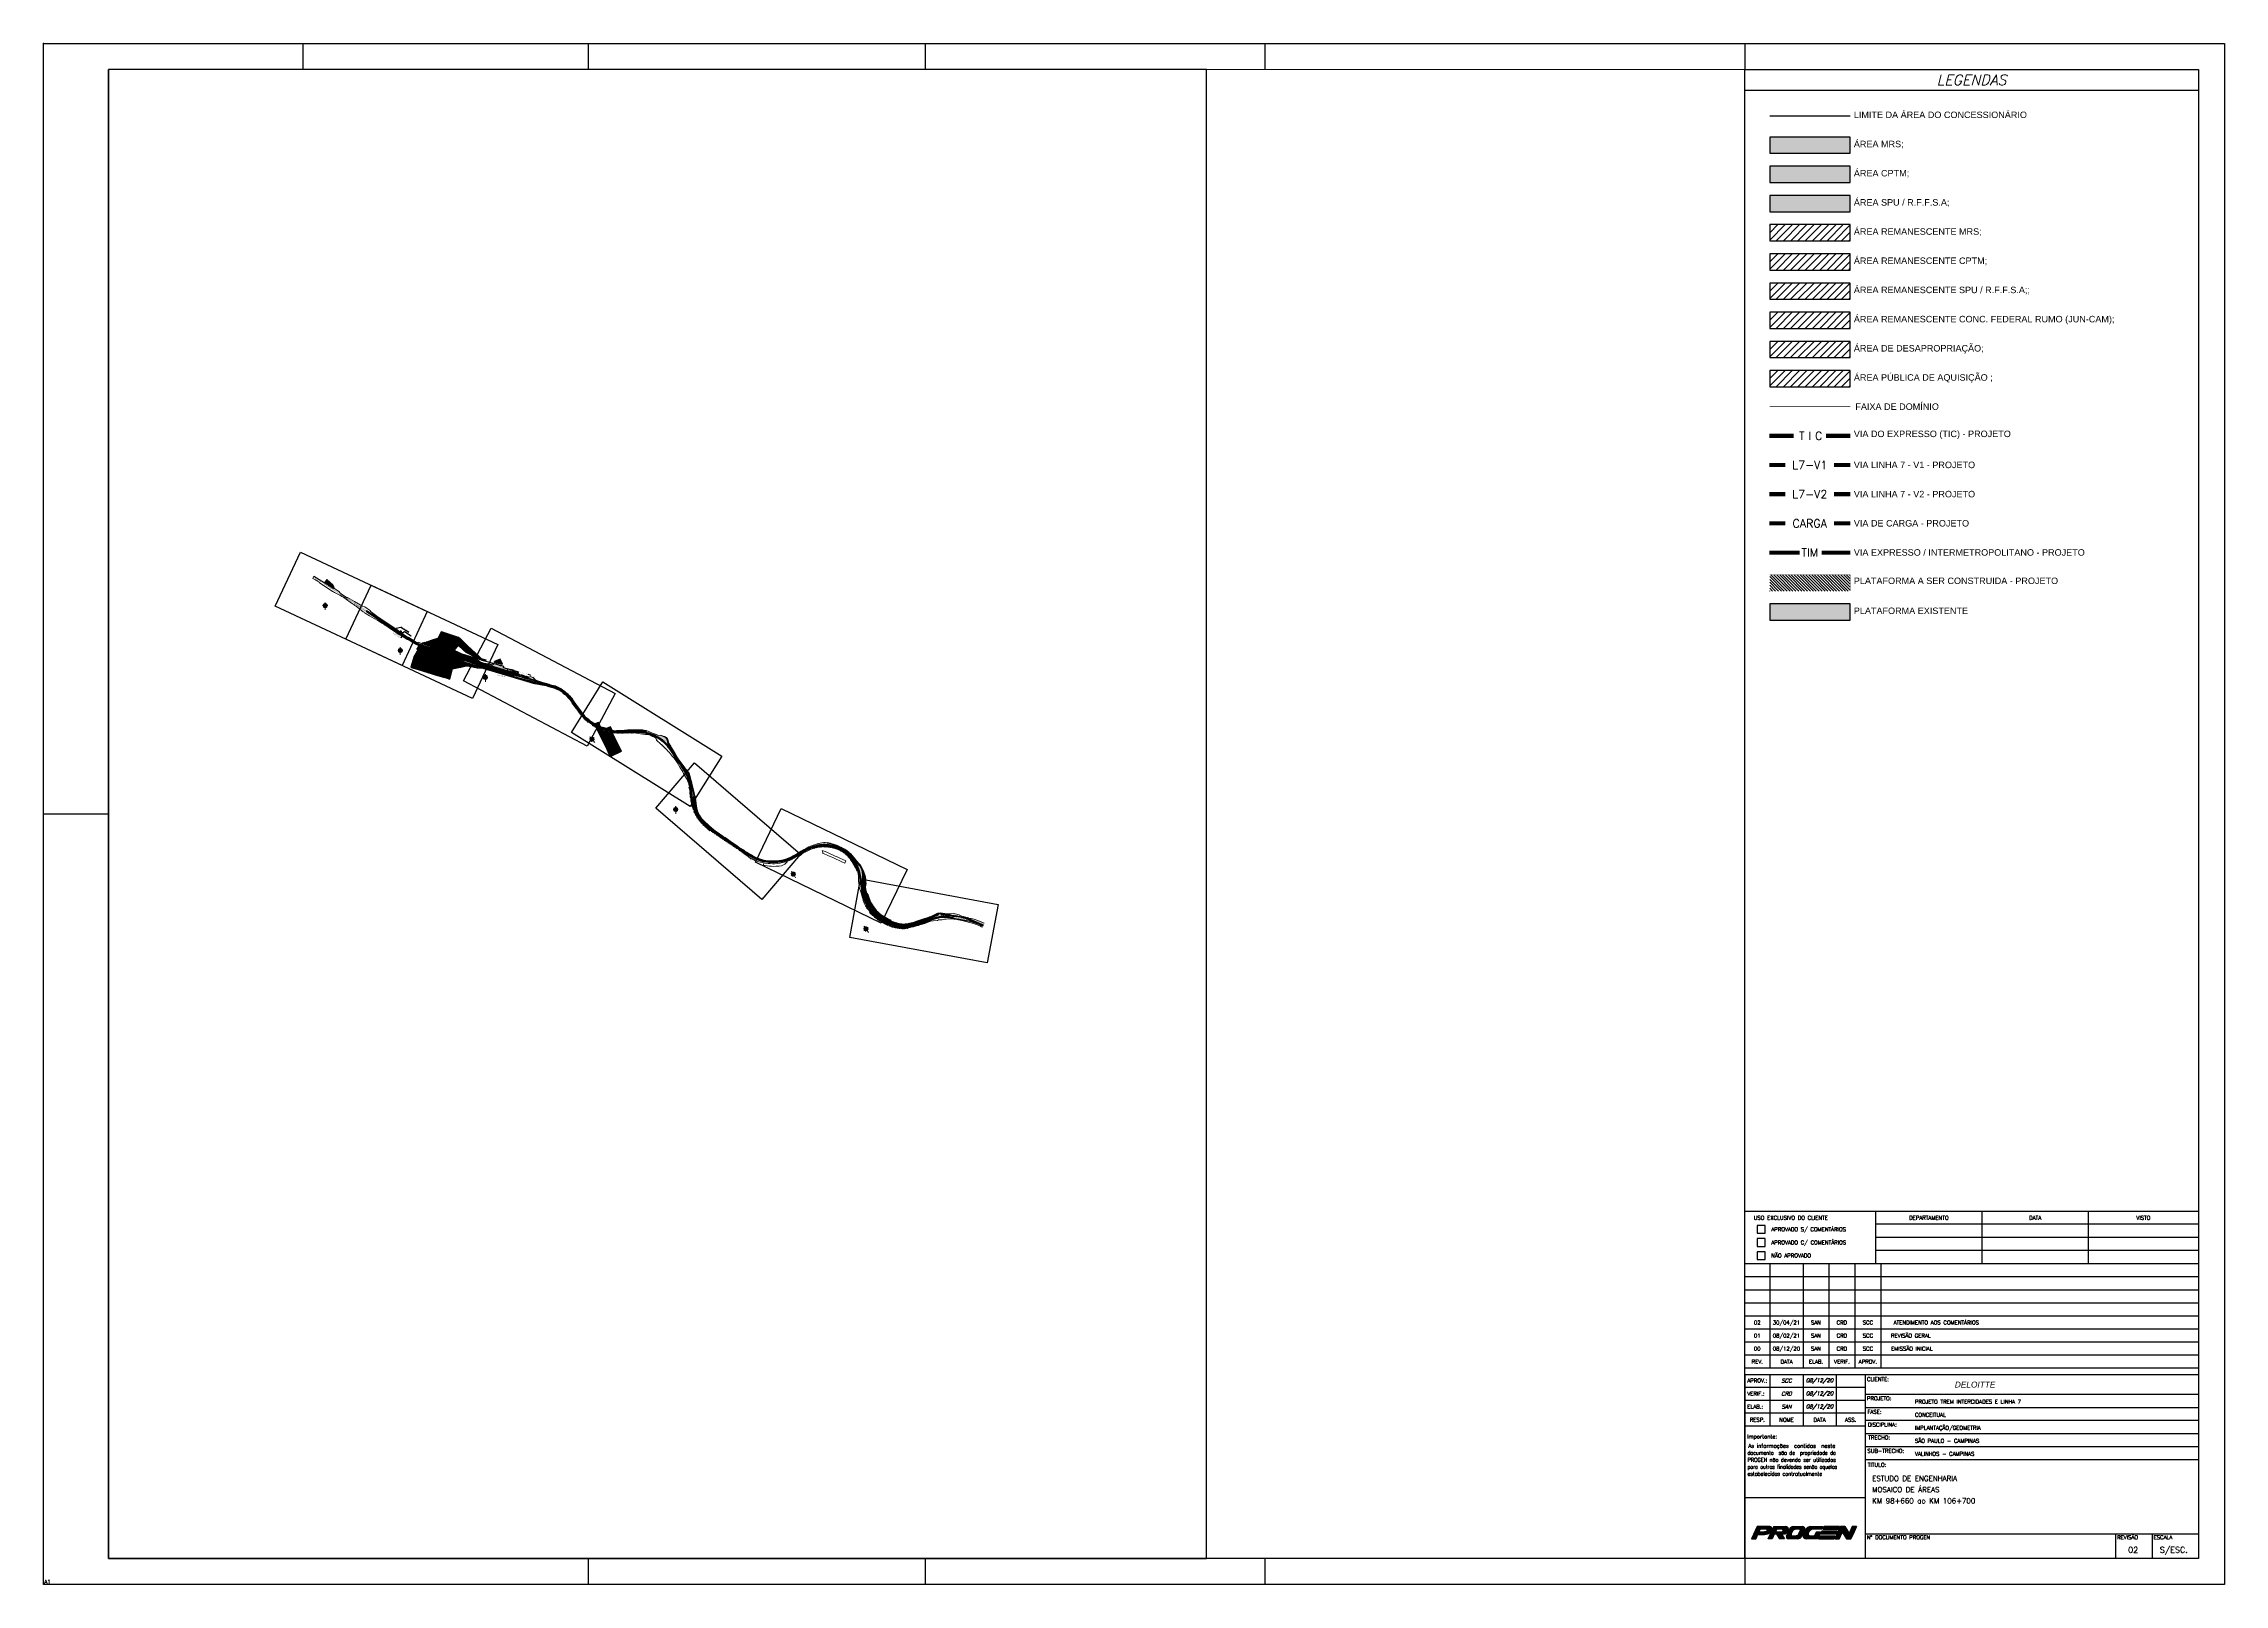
# Paper-space layout '2B' of a CAD drawing. Header units: metres, sheet in millimetres. Extents: x 319 to 1160, y 37 to 631.
# The model-space entities are those that its viewports show. They can reach past a viewport. Long polylines and large blocks are cut down to what shows.
import ezdxf
from ezdxf import colors
from ezdxf.entities.mleader import LeaderData, LeaderLine
from ezdxf.enums import TextEntityAlignment as Align
from ezdxf.math import Vec2, Vec3

# ---------------------------------------------------------------- set-up
doc = ezdxf.new("R2010")
doc.units = ezdxf.units.M
for name, pattern in [('ACAD-2B-SEM FOTOS$0$DASHED2', [0.375, 0.25, -0.125]), ('ACAD-Trecho Total_BASE ESTAÇÕES_2021.04.13$0$Aligning Line 1_8_', [0.00635, 0.003175, -0.003175]), ('ACAD-Trecho Total_BASE ESTAÇÕES_2021.04.13$0$DASHED', [0.75, 0.5, -0.25]), ('ACAD-Trecho Total_BASE ESTAÇÕES_2021.04.13$0$DASHED2', [0.375, 0.25, -0.125]), ('DASHED', [0.75, 0.5, -0.25])]:
    doc.linetypes.add(name, pattern=pattern)
for name, color, linetype, lineweight in [('_AUX-PLATAFORMA EXISTENTE', 252, 'Continuous', 25), ('_AUX-PLATAFORMA NOVA', 3, 'DASHED', 25), ('_FAIXA_DOMINIO-2019-OBSOLETO', 90, 'FENCELINE2', 30), ('ACAD-2B-SEM FOTOS$0$_AUX-PLANTA', 255, 'Continuous', 30), ('ACAD-2B-SEM FOTOS$0$BFE', 170, 'Continuous', 30), ('ACAD-2B-SEM FOTOS$0$U-HZ-EIXO CARGA', 170, 'ACAD-2B-SEM FOTOS$0$CARGA_LINE', 30), ('ACAD-2B-SEM FOTOS$0$U-HZ-EIXO TIC', 40, 'ACAD-2B-SEM FOTOS$0$TIC_LINE', 30), ('ACAD-2B-SEM FOTOS$0$U-HZ-EIXO TIM', 90, 'ACAD-2B-SEM FOTOS$0$TIM_LINE', 30), ('ACAD-2B-SEM FOTOS$0$U-HZ-EIXO-TIM', 90, 'ACAD-2B-SEM FOTOS$0$TIM_LINE INTERIOR', 30), ('ACAD-Trecho Total_BASE ESTAÇÕES_2021.04.13$0$_AUX-PLATAFORMA EXISTENTE', 252, 'Continuous', 25), ('ACAD-Trecho Total_BASE ESTAÇÕES_2021.04.13$0$_AUX-PLATAFORMA NOVA', 3, 'ACAD-Trecho Total_BASE ESTAÇÕES_2021.04.13$0$DASHED', 25), ('ACAD-Trecho Total_BASE ESTAÇÕES_2021.04.13$0$_EDIFICAÇÃO BASE DE OPERAÇÃO', 40, 'Continuous', 30), ('ACAD-Trecho Total_BASE ESTAÇÕES_2021.04.13$0$ARQ-AUX-001', 1, 'Continuous', 5), ('ACAD-Trecho Total_BASE ESTAÇÕES_2021.04.13$0$ARQ-GEN', 1, 'Continuous', 5), ('ACAD-Trecho Total_BASE ESTAÇÕES_2021.04.13$0$ARQ-PIS-VIS', 1, 'Continuous', 5), ('ACAD-Trecho Total_BASE ESTAÇÕES_2021.04.13$0$U-HZ-EIXO TIC', 40, 'ACAD-Trecho Total_BASE ESTAÇÕES_2021.04.13$0$TIC_LINE', 100), ('ACAD-Trecho Total_Faixa de dominio_2021.04.13$0$U-HZ-FAIXA_DOMÍNIO', 90, 'ACAD-Trecho Total_Faixa de dominio_2021.04.13$0$FENCELINE2', 20), ('F-HZ-EIXO-PARADOR-V1', 90, 'TIC-P_LINE', 30), ('U-HZ-EIXO CARGA', 170, 'CARGA_LINE', 30), ('U-HZ-EIXO L7-V1', 240, 'L7-V1_LINE', 30), ('U-HZ-EIXO L7-V2', 220, 'L7-V2_LINE', 30), ('U-HZ-EIXO TIC', 40, 'TIC_LINE', 30), ('Viewport', 8, 'Continuous', 9), ('VNOR', 2, 'Continuous', 9)]:
    doc.layers.add(name, color=color, linetype=linetype, lineweight=lineweight)
for name, color, linetype in [('_LIMITE CONCESS', 30, 'CONC_LINE'), ('ACAD-2B-SEM FOTOS$0$C-ROAD-STAN', 11, 'Continuous'), ('ACAD-2B-SEM FOTOS$0$F-HZ-AMV', 3, 'Continuous'), ('ACAD-2B-SEM FOTOS$0$JACARÉ', 7, 'Continuous'), ('ACAD-2B-SEM FOTOS$0$TRAVESSÃO', 20, 'Continuous'), ('ACAD-2B-SEM FOTOS$0$U-HZ-AMV', 3, 'Continuous'), ('ACAD-Trecho Total_BASE ESTAÇÕES_2021.04.13$0$TEXTO', 3, 'Continuous'), ('ACAD-Trecho Total_BASE ESTAÇÕES_2021.04.13$0$U-PISO', 2, 'Continuous'), ('D-FORMATO', 1, 'Continuous'), ('DESAPROPRIAÇÃO', 160, 'Continuous'), ('DESAPROPRIAÇÃO_MRS', 160, 'Continuous'), ('F-HATCH-PUBLICA', 240, 'Continuous'), ('F-HATCH-REMAN-CPTM', 50, 'Continuous'), ('F-HATCH-REMAN-MRS', 92, 'Continuous'), ('F-HATCH-REMAN-RFFSA', 15, 'Continuous'), ('F-HATCH-REMAN-RUMO', 201, 'Continuous'), ('Legenda', 5, 'Continuous'), ('LOGO_PROGEN', 156, 'Continuous'), ('Marcadores de dobra', 1, 'Continuous'), ('Margem externa', 1, 'Continuous'), ('Margem interna', 5, 'Continuous'), ('Ref Margens externas', 1, 'Continuous'), ('Texto Secundário', 2, 'Continuous'), ('XREF-HATCHES E FX DE DOM$0$F-HATCH-CPTM', 51, 'Continuous'), ('XREF-HATCHES E FX DE DOM$0$F-HATCH-MRS', 91, 'Continuous'), ('XREF-HATCHES E FX DE DOM$0$F-HATCH-RFFSA', 22, 'Continuous')]:
    doc.layers.add(name, color=color, linetype=linetype)
doc.layers.add('A-VIEWPORTS', color=2, linetype='Continuous', plot=False)
doc.layers.add('ACAD-Trecho Total_BASE ESTAÇÕES_2021.04.13$0$Subestação', color=7, linetype='Continuous', true_color=0xf5f500)
doc.layers.add('ACAD-Trecho Total_BASE ESTAÇÕES_2021.04.13$0$Texto Subestação', color=7, linetype='Continuous', true_color=0xf0f000)
doc.styles.add('ACAD-2B-SEM FOTOS$0$ARIAL', font='arial.ttf')
doc.styles.add('ACAD-2B-SEM FOTOS$0$Standard', font='arial.ttf')
doc.styles.add('ACAD-Trecho Total_BASE ESTAÇÕES_2021.04.13$0$ARIAL', font='arial.ttf')
doc.styles.add('ACAD-Trecho Total_BASE ESTAÇÕES_2021.04.13$0$Standard', font='arial.ttf')
doc.styles.add('ARIAL', font='arial.ttf')
doc.styles.add('R200', font='simplex.shx', dxfattribs={"height": 5})
doc.styles.add('ROMANS', font='romans', dxfattribs={"height": 0.2})
doc.styles.get("Standard").update_dxf_attribs({"font": 'arial.ttf'})
doc.linetypes.add('ACAD-2B-SEM FOTOS$0$CARGA_LINE', pattern='A,3.5,-0.25,["CARGA",ACAD-2B-SEM FOTOS$0$Standard,S=0.175,R=0,X=-0.05,Y=-0.1],-0.95', length=4.7)
doc.linetypes.add('ACAD-2B-SEM FOTOS$0$TIC_LIN_INTERIOR', pattern='A,3.5,-0.25,["TIC >>",ACAD-2B-SEM FOTOS$0$Standard,S=0.175,R=0,X=-0.05,Y=-0.1],-1', length=4.75)
doc.linetypes.add('ACAD-2B-SEM FOTOS$0$TIC_LINE', pattern='A,3.5,-0.25,["TIC",ACAD-2B-SEM FOTOS$0$Standard,S=0.175,R=0,X=-0.05,Y=-0.1],-0.5', length=4.25)
doc.linetypes.add('ACAD-2B-SEM FOTOS$0$TIC_LINE CENTRO', pattern='A,3.5,-0.25,["<< TIC",ACAD-2B-SEM FOTOS$0$Standard,S=0.175,R=0,X=-0.05,Y=-0.1],-1', length=4.75)
doc.linetypes.add('ACAD-2B-SEM FOTOS$0$TIM_LINE', pattern='A,3.5,-0.25,["TIM",ACAD-2B-SEM FOTOS$0$Standard,S=0.175,R=0,X=-0.05,Y=-0.1],-0.5', length=4.25)
doc.linetypes.add('ACAD-2B-SEM FOTOS$0$TIM_LINE CENTRO', pattern='A,3.5,-0.25,["<< TIM",ACAD-2B-SEM FOTOS$0$Standard,S=0.175,R=0,X=-0.05,Y=-0.1],-1', length=4.75)
doc.linetypes.add('ACAD-2B-SEM FOTOS$0$TIM_LINE INTERIOR', pattern='A,3.5,-0.25,["TIM >>",ACAD-2B-SEM FOTOS$0$Standard,S=0.175,R=0,X=-0.05,Y=-0.1],-1', length=4.75)
doc.linetypes.add('ACAD-Trecho Total_BASE ESTAÇÕES_2021.04.13$0$TIC_LINE', pattern='A,3.5,-0.25,["TIC",ACAD-Trecho Total_BASE ESTAÇÕES_2021.04.13$0$Standard,S=0.175,R=0,X=-0.05,Y=-0.1],-0.5', length=4.25)
doc.linetypes.add('ACAD-Trecho Total_Faixa de dominio_2021.04.13$0$FENCELINE2', pattern='A,0.25,-0.1,[132,ltypeshp.shx,S=0.1,R=0,X=-0.1,Y=0],-0.1,1', length=1.45)
doc.linetypes.add('CARGA_LINE', pattern='A,3.5,-0.25,["CARGA",Standard,S=0.175,R=0,X=-0.05,Y=-0.1],-0.95', length=4.7)
doc.linetypes.add('CONC_LINE', pattern='A,3.5,-0.25,["CONC",Standard,S=0.175,R=0,X=-0.05,Y=-0.1],-0.75', length=4.5)
doc.linetypes.add('FENCELINE2', pattern='A,0.25,-0.1,[132,ltypeshp.shx,S=0.1,R=0,X=-0.1,Y=0],-0.1,1', length=1.45)
doc.linetypes.add('L7-V1_LINE', pattern='A,3.5,-0.25,["L7-V1",Standard,S=0.175,R=0,X=-0.05,Y=-0.1],-0.75', length=4.5)
doc.linetypes.add('L7-V2_LINE', pattern='A,3.5,-0.25,["L7-V2",Standard,S=0.175,R=0,X=-0.05,Y=-0.1],-0.75', length=4.5)
doc.linetypes.add('TIC-P_LINE', pattern='A,3.5,-0.25,["TIC-P",Standard,S=0.175,R=0,X=-0.05,Y=-0.1],-0.75', length=4.5)
doc.linetypes.add('TIC_LINE', pattern='A,3.5,-0.25,["TIC",Standard,S=0.175,R=0,X=-0.05,Y=-0.1],-0.5', length=4.25)
pattern_1 = [(44.99999999999999, (-1097.48094181851, 24.52362494403025), (-1.403165018917055, 1.403165018917055), [])]
pattern_2 = [(45, (0, 0), (-2.245064030267288, 2.245064030267288), [])]
pattern_3 = [(90, (0, 0), (-1.5875, 3.33066907387547e-16), [])]

# ---------------------------------------------------------------- blocks, each defined once
blk = doc.blocks.new('*U2')
at = {"layer": 'LOGO_PROGEN', "linetype": 'Continuous'}
for p, q in [((10.23201155976596, 11.12243687586726), (9.449372769181538, 9.405401184820676)), ((10.51585302812274, 11.74515828660098), (10.23201155976596, 11.12243687586726)), ((10.68024058126292, 12.10580907378562), (10.51585302812274, 11.74515828660098)), ((11.12189871935227, 13.07476537324828), (10.68024058126292, 12.10580907378562)), ((11.79058077671016, 11.12243687586726), (11.02052487489436, 9.405401184820676)), ((11.19456433152588, 13.23418687281474), (11.12189871935227, 13.07476537324828)), ((11.4758102895819, 13.85121397874716), (11.19456433152588, 13.23418687281474)), ((11.59199719100752, 14.10611708217106), (11.4758102895819, 13.85121397874716)), ((12.73788978619404, 13.07476537324828), (12.30387265550098, 12.10580907378562)), ((12.81882178144769, 11.12243687586726), (13.8611015577585, 9.405401184820676)), ((14.53087696798366, 11.12243687586726), (15.67080494448237, 9.405401184820676)), ((14.78909568205381, 13.07476537324828), (15.13167346706555, 12.93286500852868)), ((15.13167346706555, 12.2477094385052), (14.78909568205381, 12.10580907378562)), ((16.54556912791128, 11.74515828660098), (15.04500203141692, 11.12243687586726)), ((15.13167346706555, 12.93286500852868), (15.27357383178514, 12.59028722351695)), ((15.27357383178514, 12.59028722351695), (15.13167346706555, 12.2477094385052)), ((16.25210831148981, 14.10611708217106), (16.89111785910952, 13.85121397874716)), ((16.7029611760934, 12.10580907378562), (16.54556912791128, 11.74515828660098)), ((16.76488808665237, 12.2477094385052), (16.7029611760934, 12.10580907378562)), ((16.91439287399971, 12.59028722351695), (16.76488808665237, 12.2477094385052)), ((16.89111785910952, 13.85121397874716), (17.19539790220957, 13.23418687281474)), ((17.06389766134704, 12.93286500852868), (16.91439287399971, 12.59028722351695)), ((17.12582457190602, 13.07476537324828), (17.06389766134704, 12.93286500852868)), ((17.19539790220957, 13.23418687281474), (17.12582457190602, 13.07476537324828))]:
    blk.add_line(p, q, dxfattribs=at)
for points in [[(10.23201155976596, 11.12243687586726), (9.449372769181538, 9.405401184820676), (11.02052487489436, 9.405401184820676)], [(10.51585302812274, 11.74515828660098), (10.23201155976596, 11.12243687586726), (15.04500203141692, 11.12243687586726)], [(10.68024058126292, 12.10580907378562), (10.51585302812274, 11.74515828660098), (16.54556912791128, 11.74515828660098)], [(11.12189871935227, 13.07476537324828), (10.68024058126292, 12.10580907378562), (12.30387265550098, 12.10580907378562)], [(11.19456433152588, 13.23418687281474), (11.12189871935227, 13.07476537324828), (17.12582457190602, 13.07476537324828)], [(11.4758102895819, 13.85121397874716), (11.19456433152588, 13.23418687281474), (17.19539790220957, 13.23418687281474)], [(11.59199719100752, 14.10611708217106), (11.4758102895819, 13.85121397874716), (16.89111785910952, 13.85121397874716)], [(12.81882178144769, 11.12243687586726), (13.8611015577585, 9.405401184820676), (15.67080494448237, 9.405401184820676)], [(14.78909568205381, 13.07476537324828), (15.13167346706555, 12.93286500852868), (17.06389766134704, 12.93286500852868)], [(15.13167346706555, 12.2477094385052), (14.78909568205381, 12.10580907378562), (16.7029611760934, 12.10580907378562)], [(15.13167346706555, 12.93286500852868), (15.27357383178514, 12.59028722351695), (16.91439287399971, 12.59028722351695)], [(15.27357383178514, 12.59028722351695), (15.13167346706555, 12.2477094385052), (16.76488808665237, 12.2477094385052)]]:
    blk.add_solid(points, dxfattribs=at)
at = {"layer": 'LOGO_PROGEN', "linetype": 'Continuous', "extrusion": (0, 0, -1)}
for points in [[(-10.23201155976596, 11.12243687586726), (-11.79058077671016, 11.12243687586726), (-11.02052487489436, 9.405401184820676)], [(-10.51585302812274, 11.74515828660098), (-16.54556912791128, 11.74515828660098), (-15.04500203141692, 11.12243687586726)], [(-10.68024058126292, 12.10580907378562), (-16.7029611760934, 12.10580907378562), (-16.54556912791128, 11.74515828660098)], [(-11.12189871935227, 13.07476537324828), (-12.73788978619404, 13.07476537324828), (-12.30387265550098, 12.10580907378562)], [(-11.19456433152588, 13.23418687281474), (-17.19539790220957, 13.23418687281474), (-17.12582457190602, 13.07476537324828)], [(-11.4758102895819, 13.85121397874716), (-16.89111785910952, 13.85121397874716), (-17.19539790220957, 13.23418687281474)], [(-11.59199719100752, 14.10611708217106), (-16.25210831148981, 14.10611708217106), (-16.89111785910952, 13.85121397874716)], [(-12.81882178144769, 11.12243687586726), (-14.53087696798366, 11.12243687586726), (-15.67080494448237, 9.405401184820676)], [(-14.78909568205381, 13.07476537324828), (-17.12582457190602, 13.07476537324828), (-17.06389766134704, 12.93286500852868)], [(-15.13167346706555, 12.93286500852868), (-17.06389766134704, 12.93286500852868), (-16.91439287399971, 12.59028722351695)], [(-15.13167346706555, 12.2477094385052), (-16.76488808665237, 12.2477094385052), (-16.7029611760934, 12.10580907378562)], [(-15.27357383178514, 12.59028722351695), (-16.91439287399971, 12.59028722351695), (-16.76488808665237, 12.2477094385052)]]:
    blk.add_solid(points, dxfattribs=at)
blk = doc.blocks.new('*U3')
at = {"color": 142, "linetype": 'Continuous'}
for p, q in [((30.97692616218956, 14.10611708217107), (30.50960806340209, 13.09750076308603)), ((36.94375016719868, 14.10611708217107), (36.47643206841167, 13.09750076308603))]:
    blk.add_line(p, q, dxfattribs=at)
blk.add_solid([(30.97692616218956, 14.10611708217107), (30.50960806340209, 13.09750076308603), (36.47643206841167, 13.09750076308603)], dxfattribs=at)
at = {"color": 142, "linetype": 'Continuous', "extrusion": (0, 0, -1)}
blk.add_solid([(-30.97692616218956, 14.10611708217107), (-36.94375016719868, 14.10611708217107), (-36.47643206841167, 13.09750076308603)], dxfattribs=at)
blk = doc.blocks.new('*U4')
at = {"color": 142, "linetype": 'Continuous'}
for p, q in [((29.28469802267864, 10.45376781182472), (28.79896257532028, 9.405401184820676)), ((30.13324947460705, 12.28520306806524), (29.66593137581958, 11.27658674898043)), ((35.25152202768776, 10.45376781182472), (34.76578658032988, 9.405401184820676)), ((36.10007347961617, 12.28520306806524), (35.63275538082918, 11.27658674898043))]:
    blk.add_line(p, q, dxfattribs=at)
for points in [[(29.28469802267864, 10.45376781182472), (28.79896257532028, 9.405401184820676), (34.76578658032988, 9.405401184820676)], [(30.13324947460705, 12.28520306806524), (29.66593137581958, 11.27658674898043), (35.63275538082918, 11.27658674898043)]]:
    blk.add_solid(points, dxfattribs=at)
at = {"color": 142, "linetype": 'Continuous', "extrusion": (0, 0, -1)}
for points in [[(-29.28469802267864, 10.45376781182472), (-35.25152202768776, 10.45376781182472), (-34.76578658032988, 9.405401184820676)], [(-30.13324947460705, 12.28520306806524), (-36.10007347961617, 12.28520306806524), (-35.63275538082918, 11.27658674898043)]]:
    blk.add_solid(points, dxfattribs=at)
blk = doc.blocks.new('*U5')
at = {"layer": 'LOGO_PROGEN', "linetype": 'Continuous'}
for p, q in [((36.12671692881735, 11.4624478638251), (35.1736338535593, 9.405401184820672)), ((36.41571630366698, 12.08619748198701), (36.12671692881735, 11.4624478638251)), ((37.35159744042813, 14.10611708217106), (36.41571630366698, 12.08619748198701)), ((37.70477408255949, 11.4624478638251), (36.7672658707188, 9.405401184820672)), ((38.38456594115096, 11.4624478638251), (39.68892456884532, 9.405401184820672)), ((38.98507055537037, 14.10611708217106), (40.2534337048642, 12.08619748198701)), ((41.86491882711513, 14.10611708217106), (40.93290761461033, 12.08619748198701)), ((42.27793308997248, 11.4624478638251), (41.34895728286756, 9.405401184820672)), ((42.55962251922927, 12.08619748198701), (42.27793308997248, 11.4624478638251)), ((43.47183149339616, 14.10611708217106), (42.55962251922927, 12.08619748198701))]:
    blk.add_line(p, q, dxfattribs=at)
for points in [[(36.12671692881735, 11.4624478638251), (35.1736338535593, 9.405401184820672), (36.7672658707188, 9.405401184820672)], [(36.41571630366698, 12.08619748198701), (36.12671692881735, 11.4624478638251), (37.70477408255949, 11.4624478638251)], [(37.35159744042813, 14.10611708217106), (36.41571630366698, 12.08619748198701), (40.2534337048642, 12.08619748198701)], [(37.98905075704035, 12.08619748198701), (38.38456594115096, 11.4624478638251), (40.64510326939306, 11.4624478638251)], [(38.38456594115096, 11.4624478638251), (39.68892456884532, 9.405401184820672), (41.34895728286756, 9.405401184820672)], [(40.93290761461033, 12.08619748198701), (40.64510326939306, 11.4624478638251), (42.27793308997248, 11.4624478638251)], [(41.86491882711513, 14.10611708217106), (40.93290761461033, 12.08619748198701), (42.55962251922927, 12.08619748198701)]]:
    blk.add_solid(points, dxfattribs=at)
at = {"layer": 'LOGO_PROGEN', "linetype": 'Continuous', "extrusion": (0, 0, -1)}
for points in [[(-36.12671692881735, 11.4624478638251), (-37.70477408255949, 11.4624478638251), (-36.7672658707188, 9.405401184820672)], [(-36.41571630366698, 12.08619748198701), (-37.98905075704035, 12.08619748198701), (-37.70477408255949, 11.4624478638251)], [(-37.35159744042813, 14.10611708217106), (-38.98507055537037, 14.10611708217106), (-40.2534337048642, 12.08619748198701)], [(-37.98905075704035, 12.08619748198701), (-40.2534337048642, 12.08619748198701), (-40.64510326939306, 11.4624478638251)], [(-38.38456594115096, 11.4624478638251), (-42.27793308997248, 11.4624478638251), (-41.34895728286756, 9.405401184820672)], [(-40.93290761461033, 12.08619748198701), (-42.55962251922927, 12.08619748198701), (-42.27793308997248, 11.4624478638251)], [(-41.86491882711513, 14.10611708217106), (-43.47183149339616, 14.10611708217106), (-42.55962251922927, 12.08619748198701)]]:
    blk.add_solid(points, dxfattribs=at)
blk = doc.blocks.new('*U6')
at = {"layer": 'LOGO_PROGEN', "linetype": 'Continuous'}
for p, q in [((22.97894539070807, 10.50613546665533), (22.9591062310153, 10.2711115905468)), ((22.9591062310153, 10.2711115905468), (23.36578382244065, 9.647387103664183)), ((23.00507891016646, 10.81572524437686), (22.97894539070807, 10.50613546665533)), ((23.02173710613049, 11.0130659505898), (23.00507891016646, 10.81572524437686)), ((23.24211746347454, 11.48820923938035), (23.02173710613049, 11.0130659505898)), ((23.37101328858152, 11.76611053235762), (23.24211746347454, 11.48820923938035)), ((23.36578382244065, 9.647387103664183), (24.06995831359037, 9.405401184820676)), ((23.76752717103744, 12.62100028946558), (23.37101328858152, 11.76611053235762)), ((23.89459655748897, 12.89496375386329), (23.76752717103744, 12.62100028946558)), ((24.02965875588567, 13.05421903202239), (23.89459655748897, 12.89496375386329)), ((24.02974953772956, 13.05432607520674), (24.02965875588567, 13.05421903202239)), ((24.60037426566747, 13.72716422571055), (24.02974953772956, 13.05432607520674)), ((25.62364086401067, 14.10611708217107), (24.60037426566747, 13.72716422571055)), ((24.88958712992645, 11.76611053235762), (24.82421565895584, 11.48820923938035)), ((24.82421565895584, 11.48820923938035), (24.89794090050188, 11.0130659505898)), ((25.45870676226448, 12.62100028946558), (24.88958712992645, 11.76611053235762)), ((24.89794090050188, 11.0130659505898), (24.92856111881422, 10.81572524437686)), ((24.92856111881422, 10.81572524437686), (25.53459483739698, 10.50613546665533)), ((26.04756232086859, 12.89496375386329), (25.45870676226448, 12.62100028946558)), ((26.38986473694877, 13.05421903202239), (26.04756232086859, 12.89496375386329)), ((30.08175683755553, 13.05432607520674), (26.38986473694877, 13.05421903202239)), ((27.99819904415425, 12.03233121846267), (27.30762483021955, 10.50613546665533)), ((28.50260894177451, 9.647387103664183), (28.39054085240287, 9.405401184820676)), ((28.79146711944575, 10.2711115905468), (28.50260894177451, 9.647387103664183)), ((28.90031095993893, 10.50613546665533), (28.79146711944575, 10.2711115905468)), ((29.60712002853916, 12.03233121846267), (28.90031095993893, 10.50613546665533)), ((30.39250821182962, 13.72716422571055), (30.08175683755553, 13.05432607520674)), ((30.5675281937406, 14.10611708217107), (30.39250821182962, 13.72716422571055))]:
    blk.add_line(p, q, dxfattribs=at)
for points in [[(22.97894539070807, 10.50613546665533), (22.9591062310153, 10.2711115905468), (28.79146711944575, 10.2711115905468)], [(22.9591062310153, 10.2711115905468), (23.36578382244065, 9.647387103664183), (28.50260894177451, 9.647387103664183)], [(23.00507891016646, 10.81572524437686), (22.97894539070807, 10.50613546665533), (25.53459483739698, 10.50613546665533)], [(23.02173710613049, 11.0130659505898), (23.00507891016646, 10.81572524437686), (24.92856111881422, 10.81572524437686)], [(23.24211746347454, 11.48820923938035), (23.02173710613049, 11.0130659505898), (24.89794090050188, 11.0130659505898)], [(23.37101328858152, 11.76611053235762), (23.24211746347454, 11.48820923938035), (24.82421565895584, 11.48820923938035)], [(23.36578382244065, 9.647387103664183), (24.06995831359037, 9.405401184820676), (28.39054085240287, 9.405401184820676)], [(23.76752717103744, 12.62100028946558), (23.37101328858152, 11.76611053235762), (24.88958712992645, 11.76611053235762)], [(23.89459655748897, 12.89496375386329), (23.76752717103744, 12.62100028946558), (25.45870676226448, 12.62100028946558)], [(24.02965875588567, 13.05421903202239), (23.89459655748897, 12.89496375386329), (26.04756232086859, 12.89496375386329)], [(24.02974953772956, 13.05432607520674), (24.02965875588567, 13.05421903202239), (26.38986473694877, 13.05421903202239)], [(24.60037426566747, 13.72716422571055), (24.02974953772956, 13.05432607520674), (30.08175683755553, 13.05432607520674)], [(25.62364086401067, 14.10611708217107), (24.60037426566747, 13.72716422571055), (30.39250821182962, 13.72716422571055)], [(27.99819904415425, 12.03233121846267), (27.30762483021955, 10.50613546665533), (28.90031095993893, 10.50613546665533)]]:
    blk.add_solid(points, dxfattribs=at)
at = {"layer": 'LOGO_PROGEN', "linetype": 'Continuous', "extrusion": (0, 0, -1)}
for points in [[(-22.9591062310153, 10.2711115905468), (-28.79146711944575, 10.2711115905468), (-28.50260894177451, 9.647387103664183)], [(-22.97894539070807, 10.50613546665533), (-28.90031095993893, 10.50613546665533), (-28.79146711944575, 10.2711115905468)], [(-23.00507891016646, 10.81572524437686), (-24.92856111881422, 10.81572524437686), (-25.53459483739698, 10.50613546665533)], [(-23.02173710613049, 11.0130659505898), (-24.89794090050188, 11.0130659505898), (-24.92856111881422, 10.81572524437686)], [(-23.24211746347454, 11.48820923938035), (-24.82421565895584, 11.48820923938035), (-24.89794090050188, 11.0130659505898)], [(-23.36578382244065, 9.647387103664183), (-28.50260894177451, 9.647387103664183), (-28.39054085240287, 9.405401184820676)], [(-23.37101328858152, 11.76611053235762), (-24.88958712992645, 11.76611053235762), (-24.82421565895584, 11.48820923938035)], [(-23.76752717103744, 12.62100028946558), (-25.45870676226448, 12.62100028946558), (-24.88958712992645, 11.76611053235762)], [(-23.89459655748897, 12.89496375386329), (-26.04756232086859, 12.89496375386329), (-25.45870676226448, 12.62100028946558)], [(-24.02965875588567, 13.05421903202239), (-26.38986473694877, 13.05421903202239), (-26.04756232086859, 12.89496375386329)], [(-24.02974953772956, 13.05432607520674), (-30.08175683755553, 13.05432607520674), (-26.38986473694877, 13.05421903202239)], [(-24.60037426566747, 13.72716422571055), (-30.39250821182962, 13.72716422571055), (-30.08175683755553, 13.05432607520674)], [(-25.62364086401067, 14.10611708217107), (-30.5675281937406, 14.10611708217107), (-30.39250821182962, 13.72716422571055)], [(-27.99819904415425, 12.03233121846267), (-29.60712002853916, 12.03233121846267), (-28.90031095993893, 10.50613546665533)]]:
    blk.add_solid(points, dxfattribs=at)
blk = doc.blocks.new('*U7')
at = {"layer": 'LOGO_PROGEN', "linetype": 'Continuous'}
for p, q in [((16.51444197469845, 10.4675882435481), (16.44687058606119, 9.957199242898424)), ((16.44687058606119, 9.957199242898424), (16.62828716168163, 9.689841625943764)), ((16.52133163246254, 10.48245824595506), (16.51444197469845, 10.4675882435481)), ((16.66894078638359, 10.801044240971), (16.52133163246254, 10.48245824595506)), ((16.62828716168163, 9.689841625943764), (16.73595030427032, 9.531176073262461)), ((16.90273641850778, 11.3056471880925), (16.66894078638359, 10.801044240971)), ((16.73595030427032, 9.531176073262461), (17.23519323309756, 9.405401184820676)), ((17.4857407629272, 12.56395003877367), (16.90273641850778, 11.3056471880925)), ((17.65819923542692, 12.93616851304015), (17.4857407629272, 12.56395003877367)), ((17.720032330015, 13.06962336621814), (17.65819923542692, 12.93616851304015)), ((17.84093501202888, 13.33056857338388), (17.720032330015, 13.06962336621814)), ((17.89437516368571, 13.44590887198421), (17.84093501202888, 13.33056857338388)), ((18.40155055085469, 13.89895013359829), (17.89437516368571, 13.44590887198421)), ((18.32301932133578, 11.3056471880925), (18.32003082977145, 10.801044240971)), ((18.32003082977145, 10.801044240971), (18.7113568180539, 10.48245824595506)), ((18.9349452796996, 12.56395003877367), (18.32301932133578, 11.3056471880925)), ((18.4082783854716, 13.90495986269769), (18.40155055085469, 13.89895013359829)), ((19.06733840283777, 14.10611708217107), (18.4082783854716, 13.90495986269769)), ((19.38131071317403, 12.93616851304015), (18.9349452796996, 12.56395003877367)), ((19.94697712984498, 13.06962336621814), (19.38131071317403, 12.93616851304015)), ((20.18729655542056, 10.48392318014726), (20.18233313697237, 10.48245824595506)), ((20.77791428995521, 10.65824177183369), (20.18729655542056, 10.48392318014726)), ((21.20588454945181, 9.531176073262461), (20.77777325249053, 9.405401184820676)), ((21.18259744163605, 11.12924952602077), (20.77791428995521, 10.65824177183369)), ((21.79452424958072, 12.45811179560257), (21.18259744163605, 11.12924952602077)), ((21.74594875768135, 9.689841625943764), (21.20588454945181, 9.531176073262461)), ((21.45325778437154, 13.06962336621814), (21.77931236207082, 12.8506036225606)), ((21.95559059800038, 9.957199242898424), (21.74594875768135, 9.689841625943764)), ((21.77931236207082, 12.8506036225606), (21.785618667718, 12.68789051919282)), ((21.785618667718, 12.68789051919282), (21.79452424958072, 12.45811179560257)), ((22.35579946653219, 10.4675882435481), (21.95559059800038, 9.957199242898424)), ((22.36745940989065, 10.48245824595506), (22.35579946653219, 10.4675882435481)), ((22.36860810168218, 10.48392318014726), (22.36745940989065, 10.48245824595506)), ((22.44933822173059, 10.65824177183369), (22.36860810168218, 10.48392318014726)), ((22.66747050567912, 11.12924952602077), (22.44933822173059, 10.65824177183369)), ((22.57119924301787, 14.10611708217107), (23.17574490744201, 13.90495986269769)), ((23.28289086625725, 12.45811179560257), (22.66747050567912, 11.12924952602077)), ((23.17574490744201, 13.90495986269769), (23.19380618150874, 13.89895013359829)), ((23.19380618150874, 13.89895013359829), (23.45514378374366, 13.44590887198421)), ((23.38930558519543, 12.68789051919282), (23.28289086625725, 12.45811179560257)), ((23.42281961373923, 12.8506036225606), (23.38930558519543, 12.68789051919282)), ((23.46793112466654, 13.06962336621814), (23.42281961373923, 12.8506036225606)), ((23.45514378374366, 13.44590887198421), (23.521678026055, 13.33056857338388)), ((23.521678026055, 13.33056857338388), (23.46793112466654, 13.06962336621814))]:
    blk.add_line(p, q, dxfattribs=at)
for points in [[(16.51444197469845, 10.4675882435481), (16.44687058606119, 9.957199242898424), (21.95559059800038, 9.957199242898424)], [(16.44687058606119, 9.957199242898424), (16.62828716168163, 9.689841625943764), (21.74594875768135, 9.689841625943764)], [(16.52133163246254, 10.48245824595506), (16.51444197469845, 10.4675882435481), (22.35579946653219, 10.4675882435481)], [(16.66894078638359, 10.801044240971), (16.52133163246254, 10.48245824595506), (18.7113568180539, 10.48245824595506)], [(16.62828716168163, 9.689841625943764), (16.73595030427032, 9.531176073262461), (21.20588454945181, 9.531176073262461)], [(16.90273641850778, 11.3056471880925), (16.66894078638359, 10.801044240971), (18.32003082977145, 10.801044240971)], [(16.73595030427032, 9.531176073262461), (17.23519323309756, 9.405401184820676), (20.77777325249053, 9.405401184820676)], [(17.4857407629272, 12.56395003877367), (16.90273641850778, 11.3056471880925), (18.32301932133578, 11.3056471880925)], [(17.65819923542692, 12.93616851304015), (17.4857407629272, 12.56395003877367), (18.9349452796996, 12.56395003877367)], [(17.720032330015, 13.06962336621814), (17.65819923542692, 12.93616851304015), (19.38131071317403, 12.93616851304015)], [(17.84093501202888, 13.33056857338388), (17.720032330015, 13.06962336621814), (23.46793112466654, 13.06962336621814)], [(17.89437516368571, 13.44590887198421), (17.84093501202888, 13.33056857338388), (23.521678026055, 13.33056857338388)], [(18.40155055085469, 13.89895013359829), (17.89437516368571, 13.44590887198421), (23.45514378374366, 13.44590887198421)], [(18.4082783854716, 13.90495986269769), (18.40155055085469, 13.89895013359829), (23.19380618150874, 13.89895013359829)], [(19.06733840283777, 14.10611708217107), (18.4082783854716, 13.90495986269769), (23.17574490744201, 13.90495986269769)], [(20.18729655542056, 10.48392318014726), (20.18233313697237, 10.48245824595506), (22.36745940989065, 10.48245824595506)], [(20.77791428995521, 10.65824177183369), (20.18729655542056, 10.48392318014726), (22.36860810168218, 10.48392318014726)], [(21.18259744163605, 11.12924952602077), (20.77791428995521, 10.65824177183369), (22.44933822173059, 10.65824177183369)], [(21.79452424958072, 12.45811179560257), (21.18259744163605, 11.12924952602077), (22.66747050567912, 11.12924952602077)], [(21.45325778437154, 13.06962336621814), (21.77931236207082, 12.8506036225606), (23.42281961373923, 12.8506036225606)], [(21.77931236207082, 12.8506036225606), (21.785618667718, 12.68789051919282), (23.38930558519543, 12.68789051919282)], [(21.785618667718, 12.68789051919282), (21.79452424958072, 12.45811179560257), (23.28289086625725, 12.45811179560257)]]:
    blk.add_solid(points, dxfattribs=at)
at = {"layer": 'LOGO_PROGEN', "linetype": 'Continuous', "extrusion": (0, 0, -1)}
for points in [[(-16.44687058606119, 9.957199242898424), (-21.95559059800038, 9.957199242898424), (-21.74594875768135, 9.689841625943764)], [(-16.51444197469845, 10.4675882435481), (-22.35579946653219, 10.4675882435481), (-21.95559059800038, 9.957199242898424)], [(-16.52133163246254, 10.48245824595506), (-22.36745940989065, 10.48245824595506), (-22.35579946653219, 10.4675882435481)], [(-16.62828716168163, 9.689841625943764), (-21.74594875768135, 9.689841625943764), (-21.20588454945181, 9.531176073262461)], [(-16.66894078638359, 10.801044240971), (-18.32003082977145, 10.801044240971), (-18.7113568180539, 10.48245824595506)], [(-16.73595030427032, 9.531176073262461), (-21.20588454945181, 9.531176073262461), (-20.77777325249053, 9.405401184820676)], [(-16.90273641850778, 11.3056471880925), (-18.32301932133578, 11.3056471880925), (-18.32003082977145, 10.801044240971)], [(-17.4857407629272, 12.56395003877367), (-18.9349452796996, 12.56395003877367), (-18.32301932133578, 11.3056471880925)], [(-17.65819923542692, 12.93616851304015), (-19.38131071317403, 12.93616851304015), (-18.9349452796996, 12.56395003877367)], [(-17.720032330015, 13.06962336621814), (-19.94697712984498, 13.06962336621814), (-19.38131071317403, 12.93616851304015)], [(-17.84093501202888, 13.33056857338388), (-23.521678026055, 13.33056857338388), (-23.46793112466654, 13.06962336621814)], [(-17.89437516368571, 13.44590887198421), (-23.45514378374366, 13.44590887198421), (-23.521678026055, 13.33056857338388)], [(-18.40155055085469, 13.89895013359829), (-23.19380618150874, 13.89895013359829), (-23.45514378374366, 13.44590887198421)], [(-18.4082783854716, 13.90495986269769), (-23.17574490744201, 13.90495986269769), (-23.19380618150874, 13.89895013359829)], [(-19.06733840283777, 14.10611708217107), (-22.57119924301787, 14.10611708217107), (-23.17574490744201, 13.90495986269769)], [(-20.18729655542056, 10.48392318014726), (-22.36860810168218, 10.48392318014726), (-22.36745940989065, 10.48245824595506)], [(-20.77791428995521, 10.65824177183369), (-22.44933822173059, 10.65824177183369), (-22.36860810168218, 10.48392318014726)], [(-21.18259744163605, 11.12924952602077), (-22.66747050567912, 11.12924952602077), (-22.44933822173059, 10.65824177183369)], [(-21.45325778437154, 13.06962336621814), (-23.46793112466654, 13.06962336621814), (-23.42281961373923, 12.8506036225606)], [(-21.77931236207082, 12.8506036225606), (-23.42281961373923, 12.8506036225606), (-23.38930558519543, 12.68789051919282)], [(-21.785618667718, 12.68789051919282), (-23.38930558519543, 12.68789051919282), (-23.28289086625725, 12.45811179560257)], [(-21.79452424958072, 12.45811179560257), (-23.28289086625725, 12.45811179560257), (-22.66747050567912, 11.12924952602077)]]:
    blk.add_solid(points, dxfattribs=at)
blk = doc.blocks.new('*U8')
at = {"layer": 'LOGO_PROGEN', "linetype": 'Continuous'}
for p, q in [((3.802070659520592, 11.07842606662223), (3.028168506603832, 9.405401184820676)), ((3.918777567850613, 11.3307235447703), (3.802070659520592, 11.07842606662223)), ((4.273471589304241, 12.09750255046458), (3.918777567850613, 11.3307235447703)), ((4.738040624521921, 13.10180981631777), (4.273471589304241, 12.09750255046458)), ((5.365181218885481, 11.07842606662223), (4.624326327873403, 9.405401184820676)), ((4.928337795050526, 13.5131950282995), (4.738040624521921, 13.10180981631777)), ((5.124949422299894, 13.938230858992), (4.928337795050526, 13.5131950282995)), ((5.20260965973966, 14.10611708217107), (5.124949422299894, 13.938230858992)), ((6.370169020391129, 13.10180981631777), (5.867675206206512, 12.09750255046458)), ((9.26147550311499, 11.3307235447703), (8.010664944449672, 11.07842606662223)), ((8.129839496726582, 12.12089768863177), (8.025444254333706, 12.09750255046458)), ((8.61376317126295, 12.22934574592491), (8.129839496726582, 12.12089768863177)), ((9.089548618932312, 12.59965640468597), (8.61376317126295, 12.22934574592491)), ((8.836933824157025, 13.10180981631777), (9.043267527330668, 13.03005822545503)), ((9.043267527330668, 13.03005822545503), (9.05490521165758, 13.02601127456154)), ((9.05490521165758, 13.02601127456154), (9.158615636108548, 12.81985334344686)), ((9.158615636108548, 12.81985334344686), (9.089548618932312, 12.59965640468597)), ((10.23371278218892, 12.09750255046458), (9.26147550311499, 11.3307235447703)), ((10.06383047139343, 14.10611708217107), (10.52487142081031, 13.938230858992)), ((10.26337664270977, 12.12089768863177), (10.23371278218892, 12.09750255046458)), ((10.31360091654994, 12.22934574592491), (10.26337664270977, 12.12089768863177)), ((10.48509853850621, 12.59965640468597), (10.31360091654994, 12.22934574592491)), ((10.58707575808149, 12.81985334344686), (10.48509853850621, 12.59965640468597)), ((10.52487142081031, 13.938230858992), (10.77000216877981, 13.5131950282995)), ((10.68255125709057, 13.02601127456154), (10.58707575808149, 12.81985334344686)), ((10.68442547388122, 13.03005822545503), (10.68255125709057, 13.02601127456154)), ((10.69713463609697, 13.10180981631777), (10.68442547388122, 13.03005822545503)), ((10.77000216877981, 13.5131950282995), (10.69713463609697, 13.10180981631777))]:
    blk.add_line(p, q, dxfattribs=at)
for points in [[(3.802070659520592, 11.07842606662223), (3.028168506603832, 9.405401184820676), (4.624326327873403, 9.405401184820676)], [(3.918777567850613, 11.3307235447703), (3.802070659520592, 11.07842606662223), (8.010664944449672, 11.07842606662223)], [(4.273471589304241, 12.09750255046458), (3.918777567850613, 11.3307235447703), (9.26147550311499, 11.3307235447703)], [(4.738040624521921, 13.10180981631777), (4.273471589304241, 12.09750255046458), (5.867675206206512, 12.09750255046458)], [(4.928337795050526, 13.5131950282995), (4.738040624521921, 13.10180981631777), (10.69713463609697, 13.10180981631777)], [(5.124949422299894, 13.938230858992), (4.928337795050526, 13.5131950282995), (10.77000216877981, 13.5131950282995)], [(5.20260965973966, 14.10611708217107), (5.124949422299894, 13.938230858992), (10.52487142081031, 13.938230858992)], [(8.129839496726582, 12.12089768863177), (8.025444254333706, 12.09750255046458), (10.23371278218892, 12.09750255046458)], [(8.61376317126295, 12.22934574592491), (8.129839496726582, 12.12089768863177), (10.26337664270977, 12.12089768863177)], [(9.089548618932312, 12.59965640468597), (8.61376317126295, 12.22934574592491), (10.31360091654994, 12.22934574592491)], [(8.836933824157025, 13.10180981631777), (9.043267527330668, 13.03005822545503), (10.68442547388122, 13.03005822545503)], [(9.043267527330668, 13.03005822545503), (9.05490521165758, 13.02601127456154), (10.68255125709057, 13.02601127456154)], [(9.05490521165758, 13.02601127456154), (9.158615636108548, 12.81985334344686), (10.58707575808149, 12.81985334344686)], [(9.158615636108548, 12.81985334344686), (9.089548618932312, 12.59965640468597), (10.48509853850621, 12.59965640468597)]]:
    blk.add_solid(points, dxfattribs=at)
at = {"layer": 'LOGO_PROGEN', "linetype": 'Continuous', "extrusion": (0, 0, -1)}
for points in [[(-3.802070659520592, 11.07842606662223), (-5.365181218885481, 11.07842606662223), (-4.624326327873403, 9.405401184820676)], [(-3.918777567850613, 11.3307235447703), (-9.26147550311499, 11.3307235447703), (-8.010664944449672, 11.07842606662223)], [(-4.273471589304241, 12.09750255046458), (-10.23371278218892, 12.09750255046458), (-9.26147550311499, 11.3307235447703)], [(-4.738040624521921, 13.10180981631777), (-6.370169020391129, 13.10180981631777), (-5.867675206206512, 12.09750255046458)], [(-4.928337795050526, 13.5131950282995), (-10.77000216877981, 13.5131950282995), (-10.69713463609697, 13.10180981631777)], [(-5.124949422299894, 13.938230858992), (-10.52487142081031, 13.938230858992), (-10.77000216877981, 13.5131950282995)], [(-5.20260965973966, 14.10611708217107), (-10.06383047139343, 14.10611708217107), (-10.52487142081031, 13.938230858992)], [(-8.129839496726582, 12.12089768863177), (-10.26337664270977, 12.12089768863177), (-10.23371278218892, 12.09750255046458)], [(-8.61376317126295, 12.22934574592491), (-10.31360091654994, 12.22934574592491), (-10.26337664270977, 12.12089768863177)], [(-8.836933824157025, 13.10180981631777), (-10.69713463609697, 13.10180981631777), (-10.68442547388122, 13.03005822545503)], [(-9.043267527330668, 13.03005822545503), (-10.68442547388122, 13.03005822545503), (-10.68255125709057, 13.02601127456154)], [(-9.05490521165758, 13.02601127456154), (-10.68255125709057, 13.02601127456154), (-10.58707575808149, 12.81985334344686)], [(-9.089548618932312, 12.59965640468597), (-10.48509853850621, 12.59965640468597), (-10.31360091654994, 12.22934574592491)], [(-9.158615636108548, 12.81985334344686), (-10.58707575808149, 12.81985334344686), (-10.48509853850621, 12.59965640468597)]]:
    blk.add_solid(points, dxfattribs=at)
blk = doc.blocks.new('NOVO_LOGO_PROGEN')
at = {"color": 142}
for points in [[(29.28469802267864, 10.45376781182472), (28.79896257532028, 9.405401184820676), (34.76578658032986, 9.405401184820676), (35.25152202768778, 10.45376781182472), (29.28469802267864, 10.45376781182472)], [(30.13324947460705, 12.28520306806524), (29.66593137581958, 11.27658674898043), (35.63275538082918, 11.27658674898043), (36.10007347961619, 12.28520306806524), (30.13324947460705, 12.28520306806524)], [(30.97692616218956, 14.10611708217107), (30.50960806340209, 13.09750076308603), (36.47643206841167, 13.09750076308603), (36.94375016719869, 14.10611708217107), (30.97692616218956, 14.10611708217107)]]:
    blk.add_lwpolyline(points, close=True, dxfattribs=at)
at = {"layer": 'LOGO_PROGEN'}
for p, q in [((9.449372769181538, 9.405401184820676), (11.59199719100752, 14.10611708217107)), ((11.02052487489436, 9.405401184820676), (9.449372769181538, 9.405401184820676)), ((11.79058077671016, 11.12243687586726), (11.02052487489436, 9.405401184820676)), ((11.59199719100752, 14.10611708217107), (16.25210831148979, 14.10611708217107)), ((12.81882178144769, 11.12243687586726), (11.79058077671016, 11.12243687586726)), ((13.8611015577585, 9.405401184820676), (12.81882178144769, 11.12243687586726)), ((15.67080494448237, 9.405401184820676), (13.8611015577585, 9.405401184820676)), ((15.04745301205639, 11.12243687586726), (14.53087696798366, 11.12243687586726)), ((14.53087696798366, 11.12243687586726), (15.67080494448237, 9.405401184820676)), ((16.51444197469845, 10.4675882435481), (17.89437516368571, 13.44590887198421)), ((20.77777325249053, 9.405401184820676), (17.23519323309756, 9.405401184820676)), ((19.06733840283777, 14.10611708217107), (22.57119924301787, 14.10611708217107)), ((23.38930558519543, 12.68789051919282), (22.36860810168218, 10.48392318014726)), ((24.88958712992645, 11.76611053235762), (24.82421565895584, 11.48820923938035))]:
    blk.add_line(p, q, dxfattribs=at)
for points in [[(10.68442547388122, 13.03005822545503, 0.577660724982973), (10.06383047139343, 14.10611708217107), (5.20260965973966, 14.10611708217107), (3.028168506603832, 9.405401184820676), (4.624326327873403, 9.405401184820676), (5.365181218885481, 11.07842606662223), (8.010664944449672, 11.07842606662223, 0.2387685322222264), (10.26337664270977, 12.12089768863177)], [(6.370169020391129, 13.10180981631777), (5.867675206206512, 12.09750255046458), (8.025444254333706, 12.09750255046458, 0.2241015742762504), (9.089548618932438, 12.59965640468612, 0.6163441640854713), (8.867860669830407, 13.10180981631777), (6.370169020391129, 13.10180981631777)], [(12.73788978619404, 13.07476537324828), (12.30387265550098, 12.10580907378562), (14.78909568205381, 12.10580907378562, 0.9999999999999998), (14.78909568205381, 13.07476537324828), (12.73788978619404, 13.07476537324828)]]:
    blk.add_lwpolyline(points, format="xyb", close=True, dxfattribs=at)
for points in [[(18.9349452796996, 12.56395003877367), (18.32301932133578, 11.3056471880925, 0.4790084750445305), (18.7113568180539, 10.48245824595506), (20.18233313697237, 10.48245824595506, 0.2951462197860816), (21.18259744163605, 11.12924952602077), (21.79452424958072, 12.45811179560257, 0.5083185750295299), (21.45325778437154, 13.06962336621814), (19.94697712984498, 13.06962336621814, 0.2359250067615953), (18.9349452796996, 12.56395003877367, 1.403299335783354)], [(23.04012004108699, 11.05269982848142, 0.5541687258634109), (24.06995831359018, 9.405401184820676)], [(23.02173710612351, 11.01306595057474), (23.89459655748897, 12.89496375386329, -0.2621376523881786), (25.62364086401067, 14.10611708217107), (30.5675281937406, 14.10611708217107), (30.08175683755553, 13.05432607520674), (26.38986473694877, 13.05421903202239, 0.281061993178755), (24.88958712992645, 11.76611053235762)], [(24.82421565895584, 11.48820923938035, 0.5108457965762736), (25.53459483739698, 10.50613546665533), (27.30762483021955, 10.50613546665533), (27.99819904415425, 12.03233121846267), (29.60712002853916, 12.03233121846267), (28.39054085240287, 9.405401184820676), (24.05396009903734, 9.405401184820676)]]:
    blk.add_lwpolyline(points, format="xyb", dxfattribs=at)
blk.add_lwpolyline([(37.35159744042813, 14.10611708217107), (35.1736338535593, 9.405401184820676), (36.7672658707188, 9.405401184820676), (37.98905075704033, 12.08619748198703), (39.68892456884532, 9.405401184820676), (41.34895728286756, 9.405401184820676), (43.47183149339616, 14.10611708217107), (41.86491882711513, 14.10611708217107), (40.64510326939306, 11.4624478638251), (38.98507055537037, 14.10611708217107), (37.35159744042813, 14.10611708217107)], close=True, dxfattribs=at)
for centre, radius, start, end in [((15.02240871323738, 13.29619314915772), 2.173873683932888, 270.5954923195012, 358.3655076754536), ((16.23961708056594, 13.1463939184357), 0.9598044498022325, 5.248159255330626, 89.25431162796535), ((17.15068710688501, 10.12368706396671), 0.7232398561667664, 151.6080334796702, 276.7099867008297), ((19.19526423459183, 12.50675630129433), 1.604468736322461, 94.57310144934532, 144.1733022429492), ((20.81792334518741, 11.05869193546743), 1.653778200399844, 268.6088479692524, 339.6625334683972), ((22.60993927930848, 13.1833880554417), 0.9235419033160444, 327.5530327969683, 92.4041053487187)]:
    blk.add_arc(centre, radius, start, end, dxfattribs=at)
at = {"color": 142, "linetype": 'Continuous'}
for name in ['*U4', '*U3']:
    blk.add_blockref(name, (0, 0), dxfattribs=at)
at = {"layer": 'LOGO_PROGEN', "linetype": 'Continuous'}
for name in ['*U8', '*U2', '*U7', '*U6', '*U5']:
    blk.add_blockref(name, (0, 0), dxfattribs=at)
blk = doc.blocks.new('CARIMBO')
at = {"layer": '_AUX-PLATAFORMA EXISTENTE', "lineweight": 25, "ltscale": 0.5, "true_color": 0xa1a1a1}
h = blk.add_hatch(color=253, dxfattribs=at)
h.dxf.hatch_style = 1
h.paths.add_polyline_path([(-134.2857754084403, 361.7140345551957), (-134.2857754084403, 367.9640345551957), (-165.3557476977298, 367.9640345551957), (-165.3557476977298, 361.7140345551957)])
at = {"layer": '_AUX-PLATAFORMA NOVA'}
h = blk.add_hatch(dxfattribs=at)
h.set_pattern_fill('ANSI31', color=90, scale=0.25, angle=90)
h.set_pattern_definition([(135, (-1276.796386162088, 221.091891246525), (-0.5612660075668221, -0.561266007566822), [])])
h.paths.add_polyline_path([(-134.2857754084403, 372.9640345551957), (-134.2857754084403, 379.2140345551957), (-165.3557476977298, 379.2140345551957), (-165.3557476977298, 372.9640345551957)])
at = {"layer": 'DESAPROPRIAÇÃO'}
h = blk.add_hatch(dxfattribs=at)
h.set_pattern_fill('ANSI31', color=256, scale=0.625)
h.set_pattern_definition([(44.99999999999999, (-1097.48094181851, -9.226375055969754), (-1.403165018917055, 1.403165018917055), [])])
h.paths.add_polyline_path([(-134.2857754252041, 462.9640345537057), (-134.2857754252041, 469.2140345537057), (-165.3557477144936, 469.2140345537057), (-165.3557477144936, 462.9640345537057)])
at = {"layer": 'F-HATCH-PUBLICA'}
h = blk.add_hatch(dxfattribs=at)
h.set_pattern_fill('ANSI31', color=256, scale=0.625)
h.set_pattern_definition([(44.99999999999999, (-1097.48094181851, -20.47637505596975), (-1.403165018917055, 1.403165018917055), [])])
h.paths.add_polyline_path([(-134.2857754252041, 451.7140345537057), (-134.2857754252041, 457.9640345537057), (-165.3557477144936, 457.9640345537057), (-165.3557477144936, 451.7140345537057)])
at = {"layer": 'F-HATCH-REMAN-CPTM'}
h = blk.add_hatch(dxfattribs=at)
h.set_pattern_fill('ANSI31', color=256, scale=0.625)
h.set_pattern_definition(pattern_1)
h.paths.add_polyline_path([(-134.2857754252041, 496.7140345537057), (-134.2857754252041, 502.9640345537057), (-165.3557477144936, 502.9640345537057), (-165.3557477144936, 496.7140345537057)])
at = {"layer": 'F-HATCH-REMAN-MRS'}
h = blk.add_hatch(dxfattribs=at)
h.set_pattern_fill('ANSI31', color=256, scale=0.625)
h.set_pattern_definition(pattern_1)
h.paths.add_polyline_path([(-165.3557477144936, 514.2140345537057), (-165.3557477144936, 507.9640345537057), (-134.2857754252041, 507.9640345537057), (-134.2857754252041, 514.2140345537057)])
at = {"layer": 'F-HATCH-REMAN-RFFSA'}
h = blk.add_hatch(dxfattribs=at)
h.set_pattern_fill('ANSI31', color=256, scale=0.625)
h.set_pattern_definition([(44.99999999999999, (-1097.48094181851, 13.27362494403025), (-1.403165018917055, 1.403165018917055), [])])
h.paths.add_polyline_path([(-134.2857754252041, 485.4640345537057), (-134.2857754252041, 491.7140345537057), (-165.3557477144936, 491.7140345537057), (-165.3557477144936, 485.4640345537057)])
at = {"layer": 'F-HATCH-REMAN-RUMO'}
h = blk.add_hatch(dxfattribs=at)
h.set_pattern_fill('ANSI31', color=256, scale=0.625)
h.set_pattern_definition([(44.99999999999999, (-1097.48094181851, 2.023624944030246), (-1.403165018917055, 1.403165018917055), [])])
h.paths.add_polyline_path([(-134.2857754252041, 474.2140345537057), (-134.2857754252041, 480.4640345537057), (-165.3557477144936, 480.4640345537057), (-165.3557477144936, 474.2140345537057)])
at = {"layer": 'XREF-HATCHES E FX DE DOM$0$F-HATCH-CPTM', "transparency": 33554559}
h = blk.add_hatch(color=256, dxfattribs=at)
h.dxf.hatch_style = 1
h.paths.add_polyline_path([(-134.2857754252041, 530.4640345551959), (-134.2857754252041, 536.7140345551959), (-165.3557477144936, 536.7140345551959), (-165.3557477144936, 530.4640345551959)])
at = {"layer": 'XREF-HATCHES E FX DE DOM$0$F-HATCH-MRS', "transparency": 33554559}
h = blk.add_hatch(color=256, dxfattribs=at)
h.dxf.hatch_style = 1
h.paths.add_polyline_path([(-165.3557477144936, 547.9640345551959), (-165.3557477144936, 541.7140345551959), (-134.2857754252041, 541.7140345551959), (-134.2857754252041, 547.9640345551959)])
at = {"layer": 'XREF-HATCHES E FX DE DOM$0$F-HATCH-RFFSA', "transparency": 33554559}
h = blk.add_hatch(color=256, dxfattribs=at)
h.dxf.hatch_style = 1
h.paths.add_polyline_path([(-165.3557477144936, 519.2140345551959), (-134.2857754252041, 519.2140345551959), (-134.2857754252041, 525.4640345551959), (-165.3557477144936, 525.4640345551959)])
at = {"layer": '_AUX-PLATAFORMA NOVA', "color": 90, "ltscale": 5, "const_width": 0.1}
blk.add_lwpolyline([(-165.3557476977298, 372.9640345551957), (-134.2857754084403, 372.9640345551957), (-134.2857754084403, 379.2140345551957), (-165.3557476977298, 379.2140345551957)], close=True, dxfattribs=at)
at = {"layer": '_FAIXA_DOMINIO-2019-OBSOLETO', "ltscale": 10, "const_width": 0.2, "flags": 128}
blk.add_lwpolyline([(-165.3557477144936, 444.0500325120009), (-134.2857754252041, 444.0500325120009)], dxfattribs=at)
at = {"layer": '_LIMITE CONCESS', "ltscale": 5, "const_width": 0.5, "flags": 128}
blk.add_lwpolyline([(-165.3557477144936, 556.0890345551959), (-134.2857754252041, 556.0890345551959)], dxfattribs=at)
at = {"layer": 'D-FORMATO', "color": 4}
for p, q in [((-175.0000000008804, 574.0000000000146), (0, 574)), ((-175.0000043019606, 566.0000013680487), (-4.301080252844258e-06, 566.0000013680342)), ((-175.0000000009086, 73.33152948600082), (-175.0000000007876, 133.88202560947)), ((-175.0000000008258, 133.88202560947), (5.547917680814862e-11, 133.88202560947)), ((-124.5014018396278, 133.88202560947), (-124.5014018396696, 113.5812783614324)), ((1.182343112304807e-11, 113.5812783613769), (-175.0000000008686, 113.5812783613769)), ((1.182343112304807e-11, 73.33152948600082), (-175.0000000009086, 73.33152948600082)), ((0, 70.81906076718906), (-175.0000000008904, 70.81906076718906)), ((-175.0000000008804, 70.81906076718906), (-175.0000000008804, 0)), ((-128.5000000008804, 70.81906076718906), (-128.5000000008804, 0)), ((-128.5000000008804, 50.9542793369082), (-175.0000000008804, 50.9542793369082)), ((-175.0000000008804, 23.51151826699169), (-128.5000000008804, 23.51151826699169))]:
    blk.add_line(p, q, dxfattribs=at)
at = {"layer": 'D-FORMATO', "color": 6}
blk.add_line((0, 574), (0, 0), dxfattribs=at)
at = {"layer": 'D-FORMATO', "color": 3}
for p, q in [((-170.1250000008749, 128.3975259772565), (-170.1250000008749, 125.3975259772565)), ((-167.1250000008749, 128.3975259772565), (-170.1250000008749, 128.3975259772565)), ((-167.1250000008749, 125.3975259772565), (-167.1250000008749, 128.3975259772565)), ((4.365574568510056e-11, 128.8068387973813), (-124.5014018396369, 128.8068387973813)), ((-83.50140183962776, 133.8820256094909), (-83.5014018396705, 113.581278361426)), ((-42.50140183962776, 133.88202560948), (-42.5014018396696, 113.5812783613878)), ((-170.1250000008749, 125.3975259772565), (-167.1250000008749, 125.3975259772565)), ((-167.1250000008749, 123.3223559772573), (-170.1250000008749, 123.3223559772573)), ((-170.1250000008749, 123.3223559772573), (-170.1250000008749, 120.3223559772573)), ((-170.1250000008749, 120.3223559772573), (-167.1250000008749, 120.3223559772573)), ((-167.1250000008749, 118.2471859772572), (-170.1250000008749, 118.2471859772572)), ((-170.1250000008749, 118.2471859772572), (-170.1250000008749, 115.2471859772572)), ((-167.1250000008749, 120.3223559772573), (-167.1250000008749, 123.3223559772573)), ((-167.1250000008749, 115.2471859772572), (-167.1250000008749, 118.2471859772572)), ((-170.1250000008749, 115.2471859772572), (-167.1250000008749, 115.2471859772572)), ((-165.2500000008686, 113.5812783613769), (-165.2500000008695, 73.33152948600082)), ((-152.5000000008686, 113.5812783613769), (-152.5000000008686, 73.33152948600082)), ((-142.5000000008686, 113.5812783613769), (-142.5000000008686, 73.33152948600082)), ((-132.5000000008686, 113.5812783613769), (-132.5000000008686, 73.33152948600082)), ((-122.5000000008686, 113.5812783613769), (-122.5000000008686, 73.33152948600082)), ((1.182343112304807e-11, 78.35646692362616), (-175.0000000008804, 78.35646692362616)), ((-165.2500000008786, 70.81906076718906), (-165.2500000008804, 50.9542793369082)), ((-152.5000000008786, 70.81906076718906), (-152.5000000008795, 50.9542793369082)), ((-139.7500000008804, 70.81906076718906), (-139.7500000008804, 50.9542793369082)), ((1.209627953357995e-10, 63.21931101668952), (-128.5000000007594, 63.21931101668861)), ((-128.5000000008804, 55.9792167745328), (-175.0000000008804, 55.9792167745328)), ((-128.5000000007594, 58.19437357906395), (1.209627953357995e-10, 58.19437357906395)), ((1.209627953357995e-10, 53.16943614143861), (-128.5000000007594, 53.16943614143861)), ((-128.5000000007594, 48.14449870381395), (1.209627953357995e-10, 48.14449870381395)), ((-128.5000000007594, 43.11956126618929), (1.209627953357995e-10, 43.11956126618929)), ((-128.5000000007594, 38.09462382856464), (1.209627953357995e-10, 38.09462382856464)), ((-128.5000000007594, 9.469936640439073), (1.209627953357995e-10, 9.469936640439073)), ((-31.99592195191713, 9.469936640439073), (-31.99592195191781, 0)), ((-17.86592195191702, 9.469936640439073), (-17.86592195191702, 0))]:
    blk.add_line(p, q, dxfattribs=at)
at = {"layer": 'D-FORMATO', "color": 9}
for p, q in [((3.365130396559834e-11, 123.7316519853798), (-124.5014018396478, 123.7316519853798)), ((2.273736754432321e-11, 118.6564651733784), (-124.5014018396587, 118.6564651733784)), ((1.182343112304807e-11, 108.5060915493755), (-175.0000000008804, 108.5060915493755)), ((1.182343112304807e-11, 103.481154111751), (-175.0000000008804, 103.481154111751)), ((1.182343112304807e-11, 98.4562166741257), (-175.0000000008804, 98.4562166741257)), ((1.182343112304807e-11, 93.43127923650127), (-175.0000000008804, 93.43127923650127)), ((1.182343112304807e-11, 88.40634179887604), (-175.0000000008804, 88.40634179887604)), ((1.182343112304807e-11, 83.3814043612515), (-175.0000000008804, 83.3814043612515)), ((-175.0000000008904, 66.02909164978246), (-128.5000000008804, 66.02909164978246)), ((-175.0000000008686, 61.00415421215803), (-128.5000000008904, 61.00415421215803))]:
    blk.add_line(p, q, dxfattribs=at)
at = {"layer": 'DESAPROPRIAÇÃO', "color": 18, "true_color": 0x000000}
blk.add_lwpolyline([(-165.3557477144936, 462.9640345537057), (-134.2857754252041, 462.9640345537057), (-134.2857754252041, 469.2140345537057), (-165.3557477144936, 469.2140345537057)], close=True, dxfattribs=at)
at = {"layer": 'F-HATCH-PUBLICA', "color": 18, "true_color": 0x000000}
blk.add_lwpolyline([(-165.3557477144936, 451.7140345537057), (-134.2857754252041, 451.7140345537057), (-134.2857754252041, 457.9640345537057), (-165.3557477144936, 457.9640345537057)], close=True, dxfattribs=at)
at = {"layer": 'F-HATCH-REMAN-CPTM', "color": 18, "true_color": 0x000000}
blk.add_lwpolyline([(-165.3557477144936, 496.7140345537057), (-134.2857754252041, 496.7140345537057), (-134.2857754252041, 502.9640345537057), (-165.3557477144936, 502.9640345537057)], close=True, dxfattribs=at)
at = {"layer": 'F-HATCH-REMAN-MRS', "color": 18, "true_color": 0x000000, "flags": 128}
blk.add_lwpolyline([(-165.3557477144936, 507.9640345537057), (-134.2857754252041, 507.9640345537057), (-134.2857754252041, 514.2140345537057), (-165.3557477144936, 514.2140345537057)], close=True, dxfattribs=at)
at = {"layer": 'F-HATCH-REMAN-RFFSA', "color": 18, "true_color": 0x000000}
for points in [[(-165.3557477144936, 485.4640345537057), (-134.2857754252041, 485.4640345537057), (-134.2857754252041, 491.7140345537057), (-165.3557477144936, 491.7140345537057)], [(-165.3557477144936, 474.2140345537057), (-134.2857754252041, 474.2140345537057), (-134.2857754252041, 480.4640345537057), (-165.3557477144936, 480.4640345537057)]]:
    blk.add_lwpolyline(points, close=True, dxfattribs=at)
at = {"layer": 'F-HZ-EIXO-PARADOR-V1', "linetype": 'ByBlock', "ltscale": 0.5, "const_width": 1.562200168882723, "flags": 128}
for points in [[(-165.5297788203175, 387.8000325120009), (-153.7404691790916, 387.8000325120009)], [(-145.2521892021532, 387.8000325120009), (-134.2857754252041, 387.8000325120009)]]:
    blk.add_lwpolyline(points, dxfattribs=at)
at = {"layer": 'Legenda'}
blk.add_lwpolyline([(-175, 6.273876351770014e-07), (-175, 574)], dxfattribs=at)
blk.add_lwpolyline([(-165.3557476977298, 361.7140345551957), (-134.2857754084403, 361.7140345551957), (-134.2857754084403, 367.9640345551957), (-165.3557476977298, 367.9640345551957)], close=True, dxfattribs=at)
at = {"layer": 'Margem interna'}
blk.add_line((0, 574), (0, 0), dxfattribs=at)
at = {"layer": 'U-HZ-EIXO CARGA', "linetype": 'ByBlock', "lineweight": 30, "ltscale": 0.1, "const_width": 1.56220016975567, "flags": 128}
for points in [[(-165.5297788203175, 399.0500325120009), (-159.2809781412948, 399.0500325114187)], [(-140.5345761042267, 399.0500325096732), (-134.2857754252041, 399.050032509091)]]:
    blk.add_lwpolyline(points, dxfattribs=at)
at = {"layer": 'U-HZ-EIXO L7-V1', "color": 240, "linetype": 'ByBlock', "lineweight": 30, "ltscale": 0.1, "const_width": 1.562200170227124, "flags": 128}
for points in [[(-165.5297788268367, 421.5500325120008), (-159.2809781430183, 421.5500325120008)], [(-140.5345761002927, 421.5500325120008), (-134.2857754252041, 421.5500325120008)]]:
    blk.add_lwpolyline(points, dxfattribs=at)
at = {"layer": 'U-HZ-EIXO L7-V2', "color": 220, "linetype": 'Continuous', "lineweight": 30, "ltscale": 0.1, "const_width": 1.562200169941934, "flags": 128}
for points in [[(-165.5297788240428, 410.3000325120009), (-159.2809781413653, 410.3000325120009)], [(-140.5345761020621, 410.3000325120009), (-134.2857754252041, 410.3000325120009)]]:
    blk.add_lwpolyline(points, dxfattribs=at)
at = {"layer": 'U-HZ-EIXO TIC', "linetype": 'ByBlock', "lineweight": 30, "ltscale": 0.1, "const_width": 1.562200170320256, "flags": 128}
for points in [[(-165.5297788286994, 432.8000325120009), (-156.1565778067779, 432.800032512874)], [(-143.6589764471255, 432.8000325140372), (-134.2857754252041, 432.8000325149107)]]:
    blk.add_lwpolyline(points, dxfattribs=at)
at = {"layer": 'XREF-HATCHES E FX DE DOM$0$F-HATCH-CPTM', "color": 18, "true_color": 0x000000, "transparency": 33554559}
blk.add_lwpolyline([(-165.3557477144936, 530.4640345551959), (-134.2857754252041, 530.4640345551959), (-134.2857754252041, 536.7140345551959), (-165.3557477144936, 536.7140345551959)], close=True, dxfattribs=at)
at = {"layer": 'XREF-HATCHES E FX DE DOM$0$F-HATCH-MRS', "color": 18, "true_color": 0x000000, "transparency": 33554559, "flags": 128}
blk.add_lwpolyline([(-165.3557477144936, 541.7140345551959), (-134.2857754252041, 541.7140345551959), (-134.2857754252041, 547.9640345551959), (-165.3557477144936, 547.9640345551959)], close=True, dxfattribs=at)
at = {"layer": 'XREF-HATCHES E FX DE DOM$0$F-HATCH-RFFSA', "color": 18, "true_color": 0x000000, "transparency": 33554559}
blk.add_lwpolyline([(-165.3557477144936, 519.2140345551959), (-134.2857754252041, 519.2140345551959), (-134.2857754252041, 525.4640345551959), (-165.3557477144936, 525.4640345551959)], close=True, dxfattribs=at)
blk.add_blockref('NOVO_LOGO_PROGEN', (-175.3600376970253, -1.819533580813527))
at = {"style": 'ARIAL'}
for s, p in [('LIMITE DA ÁREA DO CONCESSIONÁRIO', (-132.8953821254436, 556.5500325134908)), ('ÁREA MRS;', (-132.8953821254436, 545.3000325134908)), ('ÁREA CPTM;', (-132.8953821254436, 534.0500325134908)), ('ÁREA SPU / R.F.F.S.A;', (-132.8953821254436, 522.8000325134908)), ('ÁREA REMANESCENTE MRS;', (-132.8953821254436, 511.5500325120008)), ('ÁREA REMANESCENTE CPTM;', (-132.8953821254436, 500.3000325120009)), ('ÁREA REMANESCENTE SPU / R.F.F.S.A;;', (-132.8953821254436, 489.0500325120009)), ('ÁREA REMANESCENTE CONC. FEDERAL RUMO (JUN-CAM);', (-132.8953821254436, 477.8000325120009)), ('ÁREA DE DESAPROPRIAÇÃO;', (-132.8953821254436, 466.5500325120009)), ('ÁREA PÚBLICA DE AQUISIÇÃO ;', (-132.8953821254436, 455.3000325120009)), ('FAIXA DE DOMÍNIO', (-132.3089163099189, 444.0500325120009))]:
    blk.add_text(s, height=2.5, dxfattribs=at).set_placement(p, align=Align.MIDDLE_LEFT)
at = {"char_height": 2.5, "attachment_point": 7, "style": 'ARIAL'}
for s, width, insert in [('VIA DO EXPRESSO (TIC) - PROJETO', 74.46110028530438, (-132.8953821254436, 431.5500325134909)), ('VIA LINHA 7 - V1 - PROJETO', 52.81650152254133, (-132.8953821254436, 420.3000325134909)), ('VIA LINHA 7 - V2 - PROJETO', 55.62205587844164, (-132.8953821254436, 409.0500325134909)), ('VIA DE CARGA - PROJETO ', 44.08811533427479, (-132.895382117993, 397.8000325134909)), ('VIA EXPRESSO / INTERMETROPOLITANO - PROJETO', 94.29211044496287, (-132.8953821124051, 386.5500325134909)), ('PLATAFORMA A SER CONSTRUIDA - PROJETO', 107.8898936140854, (-132.8953821254436, 375.6068917109144)), ('PLATAFORMA EXISTENTE', 52.31246370855297, (-132.8953821086798, 364.0500325134909))]:
    blk.add_mtext_dynamic_manual_height_columns(s, width=width, gutter_width=12.5, heights=[0], dxfattribs=dict(at, insert=insert))
at = {"layer": 'D-FORMATO', "color": 6, "style": 'ROMANS', "oblique": 15}
blk.add_text('LEGENDAS', height=4, dxfattribs=at).set_placement((-87.50000430152045, 570.0000013680487), align=Align.MIDDLE_CENTER)
at = {"layer": 'D-FORMATO', "color": 3, "style": 'ROMANS'}
blk.add_text('USO EXCLUSIVO DO CLIENTE', height=1.5, dxfattribs=at).set_placement((-157.1963198626681, 131.3444322034252), align=Align.MIDDLE_CENTER)
for s, p in [('APROVADO S/ COMENTÁRIOS', (-164.7643890016634, 126.8975259772565)), ('APROVADO C/ COMENTÁRIOS', (-164.7643890016634, 121.8223559772573)), ('NÃO APROVADO', (-164.7643890016634, 116.7471859772572))]:
    blk.add_text(s, height=1.5, dxfattribs=at).set_placement(p, align=Align.MIDDLE_LEFT)
at = {"layer": 'D-FORMATO', "color": 2, "style": 'ROMANS'}
for s, p in [('DEPARTAMENTO', (-104.0014018396278, 131.3444322034252)), ('DATA', (-63.00140183962776, 131.3444322034252)), ('VISTO', (-21.25070091981388, 131.3444322034252)), ('02', (-170.1250000017616, 90.91881051768814)), ('01', (-170.1249999999927, 85.8938730800636)), ('30/04/21', (-158.875000001739, 90.91881051768814)), ('08/02/21', (-158.87499999997, 85.8938730800636)), ('SAN', (-147.5000000021954, 90.91881051768814)), ('SAN', (-147.5000000004265, 85.8938730800636)), ('CRD', (-137.5000000021954, 90.91881051768814)), ('CRD', (-137.5000000004265, 85.8938730800636)), ('SCC', (-127.5000000021954, 90.91881051768814)), ('SCC', (-127.5000000004265, 85.8938730800636)), ('REVISÃO GERAL', (-110.9183035698388, 85.8938730800636)), ('ATENDIMENTO AOS COMENTÁRIOS', (-101.1325892858934, 90.91881051768814)), ('REV.', (-170.1250000008812, 75.84399820481292)), ('00', (-170.1250000008812, 80.86893564243826)), ('08/12/20', (-158.8750000008586, 80.86893564243826)), ('DATA', (-158.8750000008586, 75.84399820481292)), ('ELAB.', (-147.500000001315, 75.84399820481292)), ('SAN', (-147.500000001315, 80.86893564243826)), ('VERIF.', (-137.500000001315, 75.84399820481292)), ('CRD', (-137.500000001315, 80.86893564243826)), ('APROV.', (-127.500000001315, 75.84399820481292)), ('SCC', (-127.500000001315, 80.86893564243826)), ('EMISSÃO INICIAL', (-110.5254464278702, 80.86893564243826)), ('RESP.', (-170.1250000008686, 53.4667480557203)), ('NOME', (-158.8750000008686, 53.4667480557203)), ('DATA', (-146.1250000008686, 53.4667480557203)), ('ASS.', (-134.1250000008686, 53.4667480557203))]:
    blk.add_text(s, height=1.5, dxfattribs=at).set_placement(p, align=Align.MIDDLE_CENTER)
for s, height, p in [('APROV.:', 1.5, (-174.0172618937295, 67.80696839187476)), ('CLIENTE:', 1.5, (-127.8624487761535, 68.32071574985775)), ('VERIF.:', 1.5, (-174.0172618937295, 62.78203095425044)), ('ELAB.:', 1.5, (-174.0172618937295, 57.75709351662499)), ('PROJETO:', 1.5, (-127.8624487761535, 60.95601217273065)), ('PROJETO TREM INTERCIDADES E LINHA 7', 1.5, (-109.3202631239983, 59.67563954718503)), ('FASE:', 1.5, (-127.659356178021, 55.77437844798783)), ('DISCIPLINA:', 1.5, (-127.5488628752664, 50.82778915392169)), ('CONCEITUAL', 1.5, (-109.3202631239983, 54.65070210955969)), ('IMPLANTAÇÃO/GEOMETRIA', 1.5, (-109.3202631239983, 49.62576467193503)), ('Importante:', 1.5, (-173.99049319611, 46.25133910745194)), ('SUB-TRECHO:', 1.5, (-127.659356178021, 40.69956613511317)), ('TRECHO:', 1.5, (-127.3415499109624, 45.86855861783602)), ('SÃO PAULO - CAMPINAS', 1.5, (-109.3202631239983, 44.60082723431037)), ('TITULO:', 1.5, (-127.5488628752664, 35.35682598263867)), ('VALINHOS - CAMPINAS', 1.5, (-109.3202631239983, 39.57588979668571)), ('ESTUDO DE ENGENHARIA', 2, (-125.8243337045415, 29.84010267882354)), ('MOSAICO DE ÁREAS', 2, (-125.8243337045415, 25.52950567348256)), ('KM 98+660 ao KM 106+700', 2, (-125.8243337045415, 21.21890866814158)), ('N%%D DOCUMENTO PROGEN', 1.5, (-127.9159876984104, 7.399836615407594)), ('REVISÃO', 1.5, (-31.41190964956718, 7.399836615407594)), ('ESCALA', 1.5, (-17.28190964956707, 7.399836615407594)), ('02', 2.25, (-27.12210839797626, 2.178401186730071)), ('S/ESC.', 2.25, (-14.90484664541384, 2.178401186730072))]:
    blk.add_text(s, height=height, dxfattribs=at).set_placement(p)
at = {"layer": 'D-FORMATO', "color": 9, "style": 'ROMANS'}
blk.add_text('As informações  contidas  neste ', height=1.5, dxfattribs=at).set_placement((-173.636740094963, 42.66019483496916))
for s, width, p in [('documento  são de  propriedade da ', 0.91, (-173.9070031928368, 39.96695372804811)), ('para outras finalidades senão aquelas ', 0.88, (-173.8616390808065, 34.58047151420601)), ('PROGEN não devendo ser utilizadas ', 0.93, (-173.8609832141274, 37.27371262112712)), ('estabelecidas contratualmente', 0.93, (-173.9306431593977, 31.88723040728502))]:
    blk.add_text(s, height=1.5, dxfattribs=dict(at, width=width)).set_placement(p)
at = {"layer": 'D-FORMATO', "color": 0, "insert": (-86.12500000075943, 67.01918589193883), "char_height": 2.2917, "attachment_point": 5}
blk.add_mtext_dynamic_manual_height_columns('{\\f@Arial Unicode MS|b0|i1|c0|p34;\\C3;DELOITTE}', width=23.21933859781893, gutter_width=111.9224472115184, heights=[3.117965354694206], dxfattribs=at)
at = {"layer": 'D-FORMATO', "color": 2, "style": 'ROMANS', "oblique": 15}
for tag, p in [('SCC', (-158.8750000008795, 68.54156036859513)), ('07/12/20', (-146.1250000008795, 68.54156036859513)), ('CRD', (-158.8750000008795, 63.51662293096979)), ('SAN', (-158.8750000008795, 58.49168549334536)), ('07/12/20', (-146.1250000008795, 63.51662293096979)), ('07/12/20', (-146.1250000008795, 58.49168549334536))]:
    blk.add_attdef(tag, text='', height=1.5, dxfattribs=at).set_placement(p, align=Align.MIDDLE)
at = {"layer": 'F-HZ-EIXO-PARADOR-V1', "ltscale": 10, "insert": (-149.9077771576785, 387.8000325125831), "char_height": 3.124400337765445, "attachment_point": 5, "style": 'ROMANS'}
blk.add_mtext_dynamic_manual_height_columns('TIM', width=44.08811533427479, gutter_width=12.5, heights=[0], dxfattribs=at)
at = {"layer": 'U-HZ-EIXO CARGA', "lineweight": 30, "ltscale": 0.1, "insert": (-149.9077771489492, 399.0500325120009), "char_height": 3.12440033951134, "attachment_point": 5, "style": 'ROMANS'}
blk.add_mtext_dynamic_manual_height_columns('CARGA', width=44.08811533427479, gutter_width=12.5, heights=[0], dxfattribs=at)
at = {"layer": 'U-HZ-EIXO L7-V1', "color": 240, "linetype": 'L7-V1_LINE', "lineweight": 30, "ltscale": 0.1, "insert": (-149.9077771303851, 421.5500325120008), "char_height": 3.124400340454248, "attachment_point": 5, "style": 'ROMANS'}
blk.add_mtext_dynamic_manual_height_columns('L7-V1', width=5.589365860610087, gutter_width=12.5, heights=[0], dxfattribs=at)
at = {"layer": 'U-HZ-EIXO L7-V2', "color": 220, "linetype": 'L7-V2_LINE', "lineweight": 30, "ltscale": 0.1, "insert": (-149.9077771391726, 410.3000325120009), "char_height": 3.124400339883869, "attachment_point": 5, "style": 'ROMANS'}
blk.add_mtext_dynamic_manual_height_columns('L7-V2', width=55.62205587844164, gutter_width=12.5, heights=[0], dxfattribs=at)
at = {"layer": 'U-HZ-EIXO TIC', "lineweight": 30, "ltscale": 0.1, "char_height": 3.124400340640512, "attachment_point": 5, "style": 'ROMANS'}
for s, insert in [('T', (-152.9610880175674, 432.8000325088001)), ('I', (-149.8420482498632, 432.8000325088001)), ('C', (-146.4678267712852, 432.8000325088001))]:
    blk.add_mtext_dynamic_manual_height_columns(s, width=3.977017893440006, gutter_width=12.5, heights=[0], dxfattribs=dict(at, insert=insert))
blk = doc.blocks.new('*X0')
at = {"color": 0}
for p, q in [((142.7592291332736, -426.2849530266004), (147.6204719375428, -421.4237102223311)), ((142.9589979203318, -425.5548541536523), (147.6204719375428, -420.8933801364413)), ((143.15876670739, -424.8247552807042), (147.6204719375428, -420.3630500505515)), ((143.3585354944483, -424.0946564077561), (147.6204719375428, -419.8327199646616)), ((143.5583042815065, -423.3645575348079), (147.6204719375428, -419.3023898787716)), ((143.7580730685648, -422.6344586618596), (147.6204719375428, -418.7720597928816)), ((143.957841855623, -421.9043597889116), (147.6204719375428, -418.2417297069918)), ((144.1576106426812, -421.1742609159635), (147.6204719375428, -417.7113996211019)), ((144.3573794297394, -420.4441620430153), (147.6204719375428, -417.1810695352119)), ((144.5571482167977, -419.7140631700671), (147.6204719375428, -416.650739449322)), ((144.7569170038559, -418.9839642971189), (147.6204719375428, -416.1204093634321)), ((144.9566857909142, -418.2538654241709), (147.6204719375428, -415.5900792775423)), ((145.1564545779724, -417.5237665512228), (147.6204719375428, -415.0597491916523)), ((145.3562233650306, -416.7936676782746), (147.6204719375428, -414.5294191057624)), ((145.5559921520889, -416.0635688053264), (147.6204719375428, -413.9990890198724)), ((145.7557609391471, -415.3334699323782), (147.6204719375428, -413.4687589339825)), ((145.9555297262053, -414.6033710594302), (147.6204719375428, -412.9384288480927)), ((146.1552985132635, -413.873272186482), (147.6204719375428, -412.4080987622028)), ((146.3550673003218, -413.1431733135339), (147.6204719375428, -411.8777686763129)), ((146.55483608738, -412.4130744405856), (147.6204719375428, -411.3474385904229)), ((146.7546048744383, -411.6829755676376), (147.6204719375428, -410.8171085045331)), ((146.9543736614965, -410.9528766946895), (147.6204719375428, -410.2867784186431)), ((147.1541424485547, -410.2227778217413), (147.6204719375428, -409.7564483327532)), ((147.3539112356129, -409.4926789487931), (147.6204719375428, -409.2261182468633)), ((147.5536800226712, -408.7625800758449), (147.6204719375428, -408.6957881609733))]:
    blk.add_line(p, q, dxfattribs=at)
blk = doc.blocks.new('NORTE')
at = {"layer": 'VNOR'}
for p, q in [((-3.55343614378944, 1.443549990653992e-08), (-10.30584251275286, 1.443549990653992e-08)), ((-2.788365630665794, 2.788365611806512), (-7.149655918823555, 7.14965588087216)), ((-1.979060471057892e-08, 12.97905961563811), (-1.979060471057892e-08, -2.639398260507733)), ((2.788365590618923, 2.788365611806512), (7.149655878776684, 7.14965588087216)), ((3.553436103509739, 1.443549990653992e-08), (10.30584247317165, 1.443549990653992e-08)), ((-2.788365630665794, -2.788365583401173), (-7.149655918823555, -7.149655852466822)), ((-1.979060471057892e-08, -5.330170821864158), (-1.979060471057892e-08, -17.29876495990902)), ((2.788365590618923, -2.788365583401173), (7.149655878776684, -7.149655852466822))]:
    blk.add_line(p, q, dxfattribs=at)
for points in [[(-7.763397737639025, 1.443549990653992e-08, 1), (7.763397697359324, 1.443549990653992e-08, 0.3594149487132625), (1.471112068742514, 7.622740518301725, 1)], [(-1.471112109022215, 7.622740518301725, 0.3594149487132622), (-7.763397737639025, 1.443549990653992e-08, 1)]]:
    blk.add_lwpolyline(points, format="xyb", dxfattribs=at)
blk.add_lwpolyline([(-4.865578859345987, -4.809949175454676), (-1.979060471057892e-08, 12.97905961563811), (4.852123553398997, -4.754090732894838), (-1.979060471057892e-08, 1.443549990653992e-08), (-4.865578859345987, -4.809949175454676)], dxfattribs=at)
for start, end in [(105.0269590609232, 180), (180, 0), (0, 74.97304093907681)]:
    blk.add_arc((-1.979060471057892e-08, 1.443549990653992e-08), 6.792972971498967, start, end, dxfattribs=at)
at = {"layer": 'VNOR', "xscale": 0.9704247146844865, "yscale": 0.9704247146844865, "zscale": 0.9704247146844865}
blk.add_blockref('*X0', (-143.2545543813612, 409.4154817196541), dxfattribs=at)
at = {"layer": 'VNOR', "style": 'R200'}
blk.add_attdef('NORTE', (-1.389165327651426, -6.139774282928556), '', height=3.931753989519438, dxfattribs=at)
blk = doc.blocks.new('ACAD-Trecho Total_BASE ESTAÇÕES_2021.04.13$0$Escalator-thyssenkrupp-VelinoXtra-EN115 - VELINO Xtra 35_ 4EK _800_  0_5 m_s 2 flat steps_900-2237743-IMPLANTAÇÃO CAMPINAS')
at = {"layer": 'ACAD-Trecho Total_BASE ESTAÇÕES_2021.04.13$0$ARQ-GEN', "lineweight": 20}
h = blk.add_hatch(color=256, dxfattribs=at)
h.paths.add_polyline_path([(0.2404218157165443, -6.319273365501764), (0.2462021985996358, -6.319273365501764), (0.2396248494053301, -6.266418120276168), (0.2374261062908882, -6.269439310614319), (0.2387465356053637, -6.300435236069744)], flags=0)
h.paths.add_polyline_path([(-0.9322175417316375, -6.251076813943039), (-0.9374762581161031, -6.234862313985306), (-0.9322911034048985, -6.250374456002334)], flags=0)
h.paths.add_polyline_path([(0.4159999999997322, -6.860735790551808), (0.4154999999997236, -6.008603242011771), (0.3402188483347743, -6.008603242011771), (0.3250200585837776, -6.294478963075375), (0.3197978013998544, -6.295970345322687), (0.3197978013998544, -6.433603242011761), (0.2462021985996358, -6.427755203794422), (0.2377552492683821, -6.320296387233594), (0.2343446712045791, -6.319273365501764), (0.2300328029425961, -6.146520972861335), (0.2215205839228503, -6.008603242011771), (0.1504999999997319, -6.008603242011771), (0.1499999999997233, -4.573732885513579), (-0.7505000000003231, -4.573732885513579), (-0.7505000000003231, -6.008603242011841), (-0.8264166781804534, -6.015193151676589), (-0.8342877040156885, -6.321626702535672), (-0.8402761045947776, -6.321626702535672), (-0.844271497840367, -6.377376313528305), (-0.8462021986001924, -6.381831341001218), (-0.8483031433666688, -6.433603242011761), (-0.919797801400411, -6.427755203794422), (-0.9263779136818677, -6.36162331733355), (-0.9321566407869639, -6.250374456002334), (-0.9310602275316927, -6.138192365452808), (-0.9402188483354003, -6.008603242011771), (-1.01550000000028, -6.008603242011771), (-1.016000000000324, -7.162323829266817), (0.4159999999997322, -7.162111118859802)], flags=0)
h.paths.add_polyline_path([(-0.8370378395834579, -6.265859399413785), (-0.8417067717579575, -6.269439310614319), (-0.8462021986001924, -6.321626702535672), (-0.8381688359890532, -6.276287454708014), (-0.837135027627648, -6.266755496248161)], flags=0)
for points in [[(0.4159999999997322, -7.212903242010969), (0.4159999999997322, -7.162323829266817), (-1.016000000000324, -7.162323829266817), (-1.016000000000324, -7.212903242010969), (0.1499999999997233, -7.212903242010969)], [(-0.9447641300015938, -4.11623540284129), (-1.01550000000028, -4.14928002956914), (-1.01550000000028, -4.235389454744271), (-0.9447641300015938, -4.224874802917358), (-0.9447641300015938, -4.180147720393563)], [(-0.9379847346104201, -4.270527729758426), (-0.9447641300015938, -4.251670371904239), (-0.9447641300015938, -4.224874802917358), (-1.01550000000028, -4.235389454744271), (-1.01550000000028, -4.806672152002825), (-0.9419510499703604, -4.806672152002825), (-0.9394636970407798, -4.311177935891344), (-0.9380223431261107, -4.271561423302164)], [(-0.9414192762082556, -4.852017437475574), (-0.944798989975759, -4.806672152002825), (-1.01550000000028, -4.806672152002825), (-1.012622141724087, -5.958603242011749), (-0.9447641300015938, -5.958603242011749), (-0.9428285684681103, -4.852017437475574)], [(-0.9402188483354003, -6.008603242011771), (-0.9447641300015938, -5.958603242011749), (-1.01550000000028, -5.958603242011749), (-1.012622141724087, -6.008603242011771), (-0.9414192762082556, -6.008603242011771)], [(-0.919797801400411, -4.180147720393563), (-0.927060446064953, -3.096816763049484), (-0.941746956419308, -3.117898191410924), (-0.9447641300015938, -3.138282700867592), (-0.9374516616556241, -4.25587607383607), (-0.919797801400411, -4.251670371904239), (-0.919797801400411, -4.221340399329007)], [(-0.919797801400411, -5.843471510133532), (-0.9262595627286537, -4.852017437475574), (-0.9447641300015938, -4.852017437475574), (-0.9374516616556241, -5.958603242011749), (-0.919797801400411, -5.958603242011749), (-0.919797801400411, -5.91181208971434)], [(-0.9197978014003764, -4.275974499938843), (-0.926259551729288, -4.252159647739439), (-0.9376858649770656, -4.262313111215409), (-0.9420021865114752, -4.603083776404643), (-0.9251510552299798, -4.852017437475574), (-0.919797801400411, -4.852017437475574), (-0.9197978014003764, -4.277121702294624)], [(-0.9374516683264668, -4.255876078836144), (-0.9395735051337565, -4.26686230530296), (-0.9375598661294214, -4.25884995419173)], [(-0.9281149346056558, -6.062076674593173), (-0.932768370023284, -6.062076674593173), (-0.9282318798654168, -6.062676872948147)], [(-0.8462021986001578, -3.797471784561843), (-0.8462021986001578, -3.094755235269587), (-0.919797801400411, -3.094755235269587), (-0.919797801400411, -4.251670371904239), (-0.8462021986001578, -4.251670371904239), (-0.8462021986001578, -4.070191687922755)], [(-0.8462021985999846, -4.251670371904239), (-0.919797801400411, -4.252159648572328), (-0.9165546881701425, -4.852017437475574), (-0.8462021986001924, -4.852017437475574), (-0.8462021985999846, -4.252164824440326)], [(-0.8462021986001924, -5.958603242011749), (-0.8462021986001924, -4.852017437475574), (-0.919797801400411, -4.852017437475574), (-0.919797801400411, -5.958603242011749), (-0.8539299994805329, -5.958603242011749)], [(-0.8462021986001924, -6.008603242011771), (-0.8539299994805329, -5.958603242011749), (-0.919797801400411, -5.958603242011749), (-0.919797801400411, -6.433603242011761), (-0.8462021986001924, -6.427755203794422), (-0.8462021986001924, -6.01462899423789)], [(-0.821273831701465, -4.224869130560256), (-0.8285661758984041, -3.10753919729787), (-0.8462021986001578, -3.094755235269587), (-0.8397447919135462, -4.252164824440326), (-0.8221188107031348, -4.262325395892207), (-0.821273831701465, -4.228643574450365)], [(-0.823037262887238, -4.510719698623559), (-0.8406225449641627, -4.252097613678615), (-0.8462021985999846, -4.252164824440326), (-0.8386028754233019, -4.852017437475574), (-0.8246060378872042, -4.852017437475574), (-0.8244370158465568, -4.522903242012829)], [(-0.8212738317014996, -5.843471510133532), (-0.8285661758984387, -4.852017437475574), (-0.8462021986001924, -4.852017437475574), (-0.8397447919136155, -5.958603242011749), (-0.8212738317014996, -5.958603242011749)], [(-0.8411427737208347, -6.266745948943313), (-0.8413943011177113, -6.265558573468309), (-0.8462021986001924, -6.276287454708014), (-0.8411869800011691, -6.26695705517627)], [(-0.8310177880937735, -4.71314696037646), (-0.8340904398314807, -4.717033840809824), (-0.8313712938905673, -4.717033840809305)], [(-0.7505000000003231, -5.990903242006604), (-0.7505000000003231, -5.958603242011749), (-0.8285661758984387, -5.958603242011749), (-0.8264166781804534, -6.008603242011771), (-0.7505000000003231, -6.008603242011771)], [(-0.7505000000003231, -4.852017437475574), (-0.7505000000003231, -4.806672152002825), (-0.8254301927108412, -4.806672152002825), (-0.8212738317014996, -4.852017437475574), (-0.8212738317014996, -5.958603242011749), (-0.7505000000003231, -5.958603242011749), (-0.7505000000003231, -5.775045805403817)], [(-0.7505000000002539, -4.253603224064038), (-0.7505000000002539, -4.235389426099784), (-0.821273831701465, -4.228643574450365), (-0.8246060378872042, -4.806672152002825), (-0.7505000000003231, -4.806672152002825), (-0.7505000000002539, -4.255887640522132)], [(-0.7504999866188923, -4.149279943418622), (-0.821273831701465, -4.116217576670687), (-0.821273831701465, -4.224869130560256), (-0.7505000000002539, -4.22864360176419), (-0.7504999866188923, -4.180147720393563)], [(0.1499999999997233, -4.539053515705426), (0.1499999999997233, -4.522903242012829), (-0.7505000000002885, -4.523404427594782), (-0.7505000000002885, -4.573732885513579), (0.1499999999997233, -4.573732885513579)], [(0.1499999999997233, -4.371282340022909), (0.1499999999997233, -4.122903242013647), (0.0999999999997347, -4.122903242013647), (0.0999999999997347, -4.472784683901427), (-0.7000000000002914, -4.472784683901427), (-0.7000000000002914, -4.122903242013647), (-0.7500000000002454, -4.122903242013647), (-0.7500000000002454, -4.522903242012829), (0.1499999999997233, -4.522903242012829), (0.1499999999997233, -4.472784683901427)], [(0.2212738317009084, -4.116217576670583), (0.1504999866183356, -4.149279943418484), (0.1504999999997319, -4.235389424110809), (0.2212738317009084, -4.224869130560256), (0.2212738317009084, -4.180147720393563)], [(0.2264166781539772, -4.540134355163703), (0.2248129923618443, -4.459659142984347), (0.2231651957128066, -4.260868562379137), (0.2212738317009084, -4.251670371904273), (0.2212738317009084, -4.224869130121911), (0.1505088454388608, -4.235389426099784), (0.1504999999997319, -4.806672152002825), (0.2254301927103192, -4.806672152002825), (0.2266694122565393, -4.573732885513579)], [(0.2254301927103192, -4.806672152002825), (0.1504999999997319, -4.806672152002825), (0.1504999999997319, -5.958603242011783), (0.2212738317009084, -5.958603242011783), (0.2246060378866129, -4.852017437475574)], [(0.2285661758978821, -5.958603242011783), (0.1504999999997319, -5.958603242011783), (0.1540192225168849, -6.008603242011771), (0.2266669877469066, -6.008603242011771), (0.227339300352564, -5.990903242006604)], [(0.2462021985996358, -4.180147720393563), (0.2389447436953941, -3.096834024716774), (0.2242792740631133, -3.117936204055711), (0.2212738317009084, -3.138315736396585), (0.2285661758978821, -4.255887640522132), (0.2462021985996358, -4.251670371904273), (0.2462021985996358, -4.221027383974403)], [(0.2462021985996358, -5.775045805403817), (0.2397447919130589, -4.852017437475574), (0.2212738317009084, -4.852017437475574), (0.2285661758978821, -5.958603242011783), (0.2462021985996358, -5.958603242011783), (0.2462021985996358, -5.843471510133532)], [(0.2462021985996358, -4.502206085780455), (0.2397447919130589, -4.252164824440326), (0.2245618590820308, -4.262325395892207), (0.2246060378866129, -4.852017437475574), (0.2462021985993933, -4.852017437475574), (0.2462021985996358, -4.50698169545023)], [(0.2349486549430289, -6.136620335925692), (0.232548572150162, -6.162458321214149), (0.2348658636560287, -6.139474860744333)], [(0.319797801399889, -4.104572253587452), (0.319797801399889, -3.094755235269899), (0.2462021985996358, -3.094755235269899), (0.2462021985996358, -4.251670371904273), (0.319797801399889, -4.251670371904273), (0.319797801399889, -4.180147720393563)], [(0.3197978013998544, -4.852017437475574), (0.3197978013998544, -4.251670371904273), (0.2462021985996358, -4.252164824440326), (0.2491449717871454, -4.852017437475574), (0.3168576976213363, -4.852017437475574)], [(0.3197978013998544, -5.958603242011783), (0.3197978013998544, -4.852017437475574), (0.2462021985996358, -4.852017437475574), (0.2462021985996358, -5.958603242011783), (0.2700975575943499, -5.958603242011783)], [(0.3197978013998544, -6.019265584058733), (0.3168576976213363, -5.958603242011783), (0.2462021985996358, -5.958603242011783), (0.2505259778440885, -6.433603242011761), (0.3197978013998544, -6.427755203794422), (0.3197978013998544, -6.032909612905862)], [(0.3447641300010371, -4.266029536479186), (0.3374516616551021, -3.107504134775505), (0.319797801399889, -3.094755235269899), (0.3262595627281664, -4.252159648572328), (0.3439134229833795, -4.262313111215409)], [(0.3431724607672113, -4.567366298444536), (0.332280954650523, -4.253594132547702), (0.3197978013998544, -4.252159648572328), (0.3274839337497774, -4.852017437475574), (0.341419276207699, -4.852017437475574), (0.342963861129894, -4.573732885513579)], [(0.3447641300010025, -4.852017437475574), (0.3197978013998544, -4.852017437475574), (0.3262595627280971, -5.958603242011783), (0.3447641300010025, -5.958603242011783), (0.3447641300010025, -5.775045805403817)], [(0.4154999999997236, -5.959156427405259), (0.4148047105081292, -5.958603242011783), (0.341419276207699, -5.958603242011783), (0.3414192762076643, -6.008603242011771), (0.4154999999997236, -6.008603242011771), (0.4154999999997236, -5.990903242006604)], [(0.4154999999997236, -4.852017437475574), (0.4154999999997236, -4.806672152002825), (0.3419510499698384, -4.806672152002825), (0.3447641300010025, -4.852017437475574), (0.3447641300010025, -5.958603242011783), (0.4154999999997236, -5.958603242011783), (0.4154999999997236, -5.775045805403817)], [(0.4154999999997929, -4.262313111215409), (0.4154999999997929, -4.235389454744271), (0.3447641300010371, -4.228621203196178), (0.3428285684675536, -4.806672152002825), (0.4154999999997236, -4.806672152002825), (0.4154999999997929, -4.269001670919163)], [(0.4154999999997929, -4.235389454744271), (0.4146017204044684, -4.148860393620238), (0.3447641300010371, -4.11623540284122), (0.3447641300010371, -4.224874802917358), (0.3699644146418564, -4.228621203196212)]]:
    blk.add_hatch(color=256, dxfattribs=at).paths.add_polyline_path(points, flags=0)
h = blk.add_hatch(color=256, dxfattribs=at)
h.paths.add_polyline_path([(-0.919797801400411, -6.275447089317815), (-0.9281149346056558, -5.958603242011749), (-0.9414192762082556, -5.958603242011749), (-0.9322809657010024, -6.041617853649348), (-0.9322899945245632, -6.08350434169251), (-0.919797801400411, -6.290943433254929)], flags=0)
h.paths.add_polyline_path([(-0.9339885914618099, -6.135209587613173), (-0.9387214488064803, -6.13598624522569), (-0.9340354577704224, -6.13598624522569)], flags=0)
h = blk.add_hatch(color=256, dxfattribs=at)
h.paths.add_polyline_path([(-0.8234919405733472, -6.184832263504208), (-0.826874285999985, -6.220502323255923), (-0.8236558857325609, -6.200868292116199)], flags=0)
h.paths.add_polyline_path([(-0.8404218157171356, -6.319273365501764), (-0.8462021986001924, -6.377376313528305), (-0.8402761045947776, -6.321626702535672)], flags=0)
h.paths.add_polyline_path([(-0.8264166781804534, -6.032909612905862), (-0.8340904399497471, -5.958603242011749), (-0.8462021986001924, -5.964092915226525), (-0.8396248494059214, -6.266418120276202), (-0.8374261062914795, -6.269439310614319), (-0.8377552492689387, -6.32029638723356), (-0.8343446712052051, -6.319273365501764), (-0.8300328029431874, -6.146520972861335), (-0.8264166781804534, -6.041455306109141)], flags=0)
h.paths.add_polyline_path([(-0.8366903360671148, -6.043471408016587), (-0.8407839530232143, -6.026839785601427), (-0.8369830796254701, -6.041455306109141)], flags=0)
h = blk.add_hatch(color=256, dxfattribs=at)
h.paths.add_polyline_path([(0.2462021985996358, -6.129579044513769), (0.2386028754791237, -5.958603242011783), (0.2285661758978821, -5.958603242011783), (0.2307602393114105, -6.119449404155462), (0.233440031243564, -6.163228128900073), (0.2344183479132929, -6.237801236850681), (0.24139430111712, -6.265558573468309), (0.2462021985996358, -6.206323811571218), (0.2462021985996358, -6.130398777141187)], flags=0)
h.paths.add_polyline_path([(0.2279223883177912, -6.202608866589371), (0.2238290496089574, -6.217806034581172), (0.2277047868492388, -6.206323811571218)], flags=0)
h = blk.add_hatch(color=256, dxfattribs=at)
h.paths.add_polyline_path([(0.3322175417310115, -6.251076813942692), (0.3374762581155464, -6.234862313985306), (0.3324625300241146, -6.248737695413153)], flags=0)
h.paths.add_polyline_path([(0.341419276207699, -5.958603242011783), (0.3197978013998544, -5.958603242011783), (0.3280816456254923, -6.348334995266375), (0.3322175417310115, -6.251076813942692), (0.3310602275311014, -6.138192365452808), (0.3397542807023771, -6.1038412311534), (0.3406437998018931, -5.990903242006604)], flags=0)
h.paths.add_polyline_path([(0.3388556780015743, -6.127171479870719), (0.3340354577698658, -6.13598624522569), (0.3388235937785614, -6.1292784350396)], flags=0)
for p, q in [((-1.39599999998212, 5.94290324201298), (-1.39599999998212, 3.012903242013039)), ((-1.046000000000083, 5.94290324201298), (-1.39599999998212, 5.94290324201298)), ((-1.39599999998212, 3.012903242013039), (-1.015999999996453, 3.012903242013039)), ((-1.046000000000083, 7.012903242013062), (-1.046000000000083, 5.94290324201298)), ((-1.016000000000042, 7.012903242013062), (-1.046000000000083, 7.012903242013062)), ((0.415999999999991, 7.012903242013062), (0.4460000000002576, 7.012903242013062)), ((0.7959999999822311, 3.012903242013039), (0.4159999999998151, 3.012903242013039)), ((0.4460000000002576, 7.012903242013062), (0.4460000000002576, 5.94290324201298)), ((0.4460000000002576, 5.94290324201298), (0.7959999999822311, 5.94290324201298)), ((0.7959999999822311, 5.94290324201298), (0.7959999999822311, 3.012903242013039)), ((-1.39599999998212, -1.038222105562305), (-1.016000000000033, -1.038222105562305)), ((-1.39599999998212, -5.942903242013231), (-1.39599999998212, -1.038222105562305)), ((-1.046000000000083, -5.942903242013231), (-1.39599999998212, -5.942903242013231)), ((-1.046000000000083, -7.012903242013071), (-1.046000000000083, -5.942903242013231)), ((-1.015999999999574, -7.012903242013071), (-1.046000000000083, -7.012903242013071)), ((-1.016000000000026, -4.5737328855138), (-1.016000000000027, -4.522903242013034)), ((-1.016000000000026, -4.573732885513797), (-1.016000000000027, -4.522903242013032)), ((-1.016000000000027, -4.522903242013032), (-1.015500000000021, -4.522903242013032)), ((-1.016000000000022, -7.162323829267021), (-1.016000000000026, -4.573732885513797)), ((-1.016000000000026, -4.573732885513797), (-1.015500000000021, -4.573732885513797)), ((-1.016000000000022, -7.212903242011177), (-1.016000000000022, -7.162323829267021)), ((-1.016000000000022, -7.162323829267021), (0.4160000000000115, -7.162323829267019)), ((-1.016000000000022, -7.212903242013101), (0.4160000000000115, -7.212903242013098)), ((-1.016000000000022, -7.212903242011177), (0.4160000000000115, -7.212903242011175)), ((-1.015500000000027, -4.235389454744487), (-1.015500000000027, -4.149280029569231)), ((-1.015500000000027, -4.806672152003047), (-1.015500000000027, -4.235389455413836)), ((-1.015500000000027, -5.958603242011979), (-1.015500000000027, -4.806672152003047)), ((-1.01550000000003, -5.958603242011985), (-0.9439134229836329, -5.958603242011985)), ((-1.01550000000003, -5.958603242011985), (-1.01550000000003, -6.008603242011966)), ((-0.9439134229836297, -5.958603242011979), (-1.015500000000027, -5.958603242011979)), ((-0.9402188483350792, -6.008603242011966), (-1.01550000000003, -6.008603242011966)), ((-0.9447641300015938, -3.094378821327955), (-0.9447641300015938, -4.266029536479186)), ((-0.9447641300015938, -4.852017437475574), (-0.9447641300015938, -5.958603242011749)), ((-0.9447641300013018, -5.958603242011978), (-0.9197978014001356, -5.958603242011978)), ((-0.9197978014001356, -5.958603242011979), (-0.9447641300013017, -5.958603242011979)), ((-0.8462021985999189, -4.251670371904457), (-0.9197978014001353, -4.251670371904457)), ((-0.9197978014001353, -5.958603242011978), (-0.8462021985999189, -5.958603242011978)), ((-0.8462021985999189, -5.958603242011979), (-0.9197978014001353, -5.958603242011979)), ((-0.919797801400411, -6.433603242011761), (-0.8462021986001924, -6.433603242011761)), ((-0.8462021985996865, -5.958603242011978), (-0.8212738244887855, -5.958603242011978)), ((-0.8212738244887855, -5.958603242011979), (-0.8462021985996865, -5.958603242011979)), ((-0.7505000000000243, -6.008603242011966), (-0.8266669877472003, -6.008603242011966)), ((-0.8221188107028827, -5.958603242011985), (-0.7505000000000243, -5.958603242011985)), ((-0.7505000000000276, -5.958603242011979), (-0.8221188107028775, -5.958603242011979)), ((-0.8212738244890502, -4.266029520221348), (-0.8212738244890502, -3.094378771030111)), ((-0.8212738244890502, -5.958603242011749), (-0.8212738244890502, -4.852017437475574)), ((-0.7505000000000277, -4.149280029569231), (-0.7505000000000277, -4.235389454744488)), ((-0.7505000000000276, -4.235389455413846), (-0.7505000000000276, -4.80667215200304)), ((-0.7505000000000243, -4.573732885513797), (0.1500000000000011, -4.573732885513796)), ((-0.7505000000000277, -5.958603242011979), (-0.7505000000000277, -4.806672152003047)), ((-0.7505000000000243, -5.958603242011985), (-0.7505000000000243, -6.008603242011966)), ((-0.7500000000000004, -4.12290324201386), (-0.7500000000000004, -4.522903242013859)), ((-0.7000000000000001, -4.12290324201386), (-0.7500000000000004, -4.12290324201386)), ((-0.7500000000000004, -4.522903242013859), (0.1499999999999997, -4.522903242013859)), ((-0.7000000000000001, -4.472784683901651), (-0.7000000000000001, -4.12290324201386)), ((0.1000000000000174, -4.12290324201386), (-0.7000000000000176, -4.12290324201386)), ((0.09999999999999974, -4.472784683901651), (-0.7000000000000001, -4.472784683901651)), ((0.1499999999999997, -4.12290324201386), (0.09999999999999974, -4.12290324201386)), ((0.09999999999999974, -4.12290324201386), (0.09999999999999974, -4.472784683901651)), ((0.1499999999999997, -4.522903242013859), (0.1499999999999997, -4.12290324201386)), ((0.150000000000001, -4.52290324201303), (0.150000000000001, -4.573732885513795)), ((0.150000000000001, -4.573732885513796), (0.150000000000001, -5.990903242006788)), ((0.1505000000000106, -4.235389454744488), (0.1505000000000106, -4.149280029569231)), ((0.1505000000000106, -4.806672152003046), (0.1505000000000106, -4.235389455413836)), ((0.1505000000000106, -4.806672152003047), (0.1505000000000107, -5.958603242011979)), ((0.1505000000000073, -5.958603242011985), (0.2221188107028657, -5.958603242011985)), ((0.1505000000000073, -6.008603242011966), (0.1505000000000073, -5.958603242011985)), ((0.2221188107028606, -5.958603242011979), (0.1505000000000106, -5.958603242011979)), ((0.2266669877471832, -6.008603242011966), (0.1505000000000073, -6.008603242011966)), ((0.2212738244884935, -3.094378771030111), (0.2212738244884935, -4.266029520221383)), ((0.2212738244884935, -4.852017437475574), (0.2212738244884935, -5.958603242011783)), ((0.2212738244887686, -5.958603242011978), (0.2462021985996695, -5.958603242011978)), ((0.2462021985996697, -5.958603242011979), (0.2212738244887686, -5.958603242011979)), ((0.3197978014001184, -4.251670371904456), (0.2462021985999019, -4.251670371904456)), ((0.2462021985999019, -5.958603242011978), (0.3197978014001183, -5.958603242011978)), ((0.3197978014001184, -5.958603242011979), (0.2462021985999019, -5.958603242011979)), ((0.2462021985996358, -6.433603242011761), (0.3197978013998544, -6.433603242011761)), ((0.3197978014001183, -5.958603242011978), (0.3447641300012846, -5.958603242011978)), ((0.3447641300012846, -5.958603242011979), (0.3197978014001188, -5.958603242011979)), ((0.4155000000000131, -6.008603242011966), (0.3402188483350677, -6.008603242011966)), ((0.3439134229836227, -5.958603242011985), (0.4155000000000131, -5.958603242011985)), ((0.4155000000000103, -5.958603242011979), (0.3439134229836127, -5.958603242011979)), ((0.3447641300010025, -4.266029536479186), (0.3447641300010025, -3.094378821327955)), ((0.3447641300010025, -5.958603242011783), (0.3447641300010025, -4.852017437475574)), ((0.4155000000000103, -4.14928002956923), (0.4155000000000103, -4.235389454744486)), ((0.4155000000000103, -4.235389455413846), (0.4155000000000103, -4.806672152003039)), ((0.4155000000000103, -4.806672152003047), (0.4155000000000103, -5.958603242011979)), ((0.4155000000000131, -6.008603242011966), (0.4155000000000131, -5.958603242011985)), ((0.7959999999822311, -1.038222105562305), (0.4159999999999929, -1.038222105562305)), ((0.4160000000000074, -4.522903242013032), (0.4160000000000096, -5.9909032420068)), ((0.4160000000000096, -5.990903242006788), (0.4160000000000115, -7.162323829267019)), ((0.415999999999605, -7.012903242013071), (0.4460000000002576, -7.012903242013071)), ((0.4160000000000115, -7.162323829267019), (0.4160000000000115, -7.212903242011175)), ((0.4460000000002576, -5.942903242013231), (0.7959999999822311, -5.942903242013231)), ((0.4460000000002576, -7.012903242013071), (0.4460000000002576, -5.942903242013231)), ((0.7959999999822311, -5.942903242013231), (0.7959999999822311, -1.038222105562305))]:
    blk.add_line(p, q, dxfattribs=at)
at = {"layer": 'ACAD-Trecho Total_BASE ESTAÇÕES_2021.04.13$0$ARQ-GEN', "lineweight": 20, "flags": 128}
for points in [[(-0.9439140762532628, -4.224748580433734), (-0.9699644143406809, -4.228621203798656), (-1.01549999969833, -4.235389455347053)], [(-0.9447641300015938, -4.266029510280801), (-0.9447641300015938, -4.299828719343016), (-0.9447641300015938, -4.334511312560322), (-0.9447641300015938, -4.370021805182064), (-0.9447641300015938, -4.406303387995212), (-0.9447641300015938, -4.443298018206926), (-0.9447641300015938, -4.480946512300665), (-0.9447641300015938, -4.519188640717068), (-0.9447641300015938, -4.557963224208615), (-0.9447641300015938, -4.597208231713211), (-0.9447641300015938, -4.636860879590588), (-0.9447641300015938, -4.67685773206297), (-0.9447641300015938, -4.717134802698596), (-0.9447641300015938, -4.757627656776457), (-0.9447641300015938, -4.798271514368006), (-0.9447641300015938, -4.839001353971344), (-0.9447641300015938, -4.852017437475574)], [(-0.9447641300015938, -5.958603242011749), (-0.9447641300015938, -5.976599788892551), (-0.9447641300015938, -5.994567545137425), (-0.9447641300015938, -6.012477766169233), (-0.9447641300015938, -6.030301799455031), (-0.9447641300015938, -6.04801113034381), (-0.9447641300015938, -6.065577427683903), (-0.9447641300015938, -6.082972589146873), (-0.9447641300015938, -6.100168786185152), (-0.9447641300015938, -6.117138508551728), (-0.9447641300015938, -6.133854608310997), (-0.9447641300015938, -6.15029034326907), (-0.9447641300015938, -6.166419419756249), (-0.9447641300015938, -6.182216034690711), (-0.9447641300015938, -6.197654916858482), (-0.9447641300015938, -6.212711367341449), (-0.9447641300015938, -6.227361299030727), (-0.9447641300015938, -6.241581275160775), (-0.9447641300015938, -6.255348546803222), (-0.9447641300015938, -6.268641089260241), (-0.9447641300015938, -6.281437637299591), (-0.9447641300015938, -6.293717719174111), (-0.9447641300015938, -6.305461689372473), (-0.9447641300015938, -6.316650760047587), (-0.9447641300015938, -6.327267031073217), (-0.9447641300015938, -6.337293518680431), (-0.9447641300015938, -6.346714182627964), (-0.9447641300015938, -6.355513951863051), (-0.9447641300015938, -6.363678748632149), (-0.9447641300015938, -6.371195511002183), (-0.9447641300015938, -6.378052213756827), (-0.9447641300015938, -6.38423788763433), (-0.9447641300015938, -6.389742636876026), (-0.9447641300015938, -6.394557655057463), (-0.9447641300015938, -6.398675239176708), (-0.9447641300015938, -6.402088801977465), (-0.9447641300015938, -6.404792882487478), (-0.9447641300015938, -6.40678315475479), (-0.9447641300015938, -6.40805643476835), (-0.9447641300015938, -6.408610685551723), (-0.9447641300015938, -6.408636913410579)], [(-0.9447641300015938, -6.408636913410579), (-0.9447641300015938, -6.4082769344745), (-0.9447641300015938, -6.407197573555725), (-0.9447641300015938, -6.405400557401522), (-0.9447641300015938, -6.402888760854399), (-0.9447641300015938, -6.399666202252937), (-0.9447641300015938, -6.395738037003521), (-0.9447641300015938, -6.39111054933256), (-0.9447641300015938, -6.385791142233221), (-0.9447641300015938, -6.379788325622045), (-0.9447641300015938, -6.373111702725115), (-0.9447641300015938, -6.365771954714848), (-0.9447641300015938, -6.357780823622257), (-0.9447641300015938, -6.349151093552402), (-0.9447641300015938, -6.339896570232556), (-0.9447641300015938, -6.330032058925763), (-0.9447641300015938, -6.319573340745853), (-0.9447641300015938, -6.308537147410833), (-0.9447641300015938, -6.296941134475732), (-0.9447641300015938, -6.284803853087578), (-0.9447641300015938, -6.272144720307454), (-0.9447641300015938, -6.258983988047363), (-0.9447641300015938, -6.245342710671427), (-0.9447641300015938, -6.231242711313448), (-0.9447641300015938, -6.216706546964557), (-0.9447641300015938, -6.201757472386867), (-0.9447641300015938, -6.186419402910678), (-0.9447641300015938, -6.170716876175264), (-0.9447641300015938, -6.154675012873681), (-0.9447641300015938, -6.138319476565154), (-0.9447641300015938, -6.12167643261872), (-0.9447641300015938, -6.104772506354434), (-0.9447641300015938, -6.087634740448299), (-0.9447641300015938, -6.070290551669934), (-0.9447641300015938, -6.052767687021472), (-0.9447641300015938, -6.035094179348321), (-0.9447641300015938, -6.017298302492629)], [(-0.919797801400411, -6.433603242011761), (-0.9207961882582554, -6.43358327161181), (-0.9217929779101276, -6.433523392360347), (-0.922786575705171, -6.433423700051402), (-0.9237753920988804, -6.433284354171379), (-0.9247578451960197, -6.433105577644018), (-0.9257323632811703, -6.432887656473551), (-0.9266973873332693, -6.432630939287406), (-0.9276513735196701, -6.432335836778273), (-0.9285927956660831, -6.432002821047321), (-0.9295201476977921, -6.431632424848582), (-0.9304319460494409, -6.431225240736995), (-0.9313267320381577, -6.430781920120276), (-0.9322030741972124, -6.430303172216827), (-0.9330595705661153, -6.429789762921173), (-0.9338948509333829, -6.429242513578678), (-0.9347075790286068, -6.428662299671543), (-0.93549645466019, -6.428050049418225), (-0.9362602157954216, -6.427406742288572), (-0.9369976405794262, -6.426733407436697), (-0.9377075492898694, -6.426031122054778), (-0.9383888062241957, -6.425301009649583), (-0.9390403215166969, -6.424544238245259), (-0.9396610528818762, -6.423762018514562), (-0.9402500072819248, -6.422955601842207), (-0.9408062425154704, -6.422126278322859), (-0.9413288687247892, -6.421275374697247), (-0.941817049819473, -6.420404252229599), (-0.9422700048138484, -6.419514304530094), (-0.9426870090765875, -6.418606955325201), (-0.9430673954898098, -6.417683656180042), (-0.9434105555163897, -6.416745884176321), (-0.943715940173533, -6.415795139549206), (-0.9439830609108857, -6.414832943287284), (-0.9442114903922438, -6.413860834699278), (-0.9444008631792322, -6.412880368951658), (-0.9445508763157402, -6.411893114580338), (-0.9446612898127351, -6.410900650981747), (-0.9447319270322031, -6.409904565885989), (-0.9447626749696997, -6.408906452816701), (-0.9447641300015938, -6.408636913410579)], [(-0.919797801400411, -6.388670590587176), (-0.9205962415873131, -6.388686561520405), (-0.9213934044402627, -6.388734448770077), (-0.9221880146687205, -6.38881417572679), (-0.9229788010658214, -6.38892561484439), (-0.9237644985420158, -6.389068587844137), (-0.9245438501490091, -6.389242865999647), (-0.9253156090904295, -6.389448170503061), (-0.9260785407165901, -6.389684172911005), (-0.9268314244997085, -6.389950495669987), (-0.9275730559862548, -6.390246712720338), (-0.9283022487241094, -6.390572350178022), (-0.9290178361604385, -6.390926887092539), (-0.9297186735080033, -6.391309756280507), (-0.9304036395765041, -6.391720345232808), (-0.9310716385663982, -6.392157997094786), (-0.9317216018217926, -6.392622011716782), (-0.9323524895400576, -6.393111646774457), (-0.932963292435561, -6.393626118956036), (-0.9335530333538852, -6.394164605215901), (-0.934120768835349, -6.394726244090871), (-0.9346655906243678, -6.395310137078511), (-0.9351866271222291, -6.395915350074663), (-0.935683044781651, -6.396540914867588), (-0.9361540494404248, -6.397185830687045), (-0.9365988875914361, -6.397849065805405), (-0.9370168475885801, -6.398529559187871), (-0.9374072607850368, -6.399226222190177), (-0.9377695026029363, -6.399937940300211), (-0.9381029935327146, -6.400663574920748), (-0.938407200059979, -6.401401965191269), (-0.9386816355191538, -6.402151929844766), (-0.9389258608720702, -6.402912269097865), (-0.9391394854102884, -6.403681766569905), (-0.9393221673800759, -6.404459191229083), (-0.939473614529282, -6.405243299361787), (-0.9395935845747897, -6.406032836562258), (-0.9396818855900605, -6.406826539739454), (-0.9397383763123227, -6.407623139137583), (-0.9397629663685348, -6.408421360367504), (-0.9397641300015775, -6.408636919188307)], [(-0.8262738244890663, -6.408636942260342), (-0.8262897954222956, -6.407838502073441), (-0.8263376826720024, -6.407041339220456), (-0.8264174096287155, -6.406246728992032), (-0.8265288487463153, -6.405455942594932), (-0.8266718217460275, -6.404670245118703), (-0.8268460999015385, -6.403890893511744), (-0.8270514044049867, -6.403119134570324), (-0.8272874068129307, -6.402356202944128), (-0.8275537295718777, -6.401603319161045), (-0.8278499466222633, -6.400861687674464), (-0.8281755840799477, -6.400132494936609), (-0.8285301209944304, -6.39941690750028), (-0.828912990182398, -6.39871607015275), (-0.8293235791347338, -6.398031104084215), (-0.8297612309967118, -6.397363105094355), (-0.8302252456187071, -6.396713141838961), (-0.8307148806763479, -6.396082254120661), (-0.8312293528579623, -6.395471451225192), (-0.831767839117827, -6.394881710306868), (-0.832329477992762, -6.394313974825405), (-0.8329133709804023, -6.39376915303642), (-0.8335185839765535, -6.393248116538559), (-0.8341441487694787, -6.392751698879068), (-0.8347890645889702, -6.392280694220329), (-0.8354522997072952, -6.391835856069317), (-0.8361327930897275, -6.391417896072139), (-0.8368294560921025, -6.391027482875717), (-0.8375411742021015, -6.390665241057782), (-0.838266808822674, -6.390331750128004), (-0.8390051990931595, -6.390027543600774), (-0.8397551637466912, -6.389753108141599), (-0.8405155029997557, -6.389508882788683), (-0.8412850004717954, -6.389295258250465), (-0.8420624251309741, -6.389112576280643), (-0.8428465332637125, -6.388961129131436), (-0.8436360704641841, -6.388841159085963), (-0.8444297736413791, -6.388752858070693), (-0.8452263730394741, -6.388696367348396), (-0.8460245942694299, -6.388671777292219), (-0.8462401530902329, -6.388670613659141)], [(-0.8212738244890502, -6.408636942260342), (-0.8212937948890365, -6.409635329118187), (-0.8213536741404652, -6.410632118770025), (-0.8214533664494446, -6.411625716565068), (-0.8215927123294328, -6.412614532958812), (-0.8217714888568285, -6.413596986055951), (-0.8219894100272604, -6.414571504141067), (-0.8222461272134409, -6.415536528193166), (-0.8225412297225392, -6.416490514379602), (-0.8228742454534903, -6.417431936526015), (-0.8232446416522303, -6.418359288557723), (-0.8236518257638169, -6.419271086909372), (-0.824095146380571, -6.420165872898054), (-0.8245738942839854, -6.421042215057144), (-0.8250873035796387, -6.421898711426012), (-0.825634552922169, -6.42273399179328), (-0.8262147668292693, -6.423546719888503), (-0.8268270170825867, -6.424335595520087), (-0.8274703242122393, -6.425099356655318), (-0.8281436590641144, -6.425836781439358), (-0.8288459444460339, -6.426546690149766), (-0.829576056851229, -6.427227947084092), (-0.830332828255553, -6.427879462376628), (-0.8311150479862497, -6.428500193741773), (-0.8319214646586052, -6.429089148141856), (-0.8327507881779527, -6.429645383375401), (-0.8336016918035999, -6.430168009584721), (-0.8344728142712137, -6.43065619067937), (-0.8353627619707176, -6.431109145673745), (-0.8362701111756461, -6.431526149936484), (-0.8371934103208047, -6.431906536349707), (-0.8381311823244911, -6.432249696376286), (-0.8390819269516054, -6.43255508103343), (-0.8400441232135273, -6.432822201770817), (-0.8410162318015337, -6.433050631252176), (-0.8419966975491883, -6.433240004039163), (-0.8429839519205086, -6.433390017175672), (-0.8439764155190654, -6.433500430672667), (-0.844972500614823, -6.433571067892134), (-0.8459706136841462, -6.433601815829596), (-0.8462021985999846, -6.433603242011761)], [(-0.7505000002884231, -4.23538945340213), (-0.7958848976035502, -4.228643601764388), (-0.8221181617710193, -4.224743785844315)], [(-0.8212738244890502, -4.852017437475574), (-0.8212738244890502, -4.811273860347782), (-0.8212738244890502, -4.770595464251846), (-0.8212738244890502, -4.730047325944022), (-0.8212738244890502, -4.689694313795729), (-0.8212738244890502, -4.649600984018253), (-0.8212738244890502, -4.609831477386432), (-0.8212738244890502, -4.570449416627169), (-0.8212738244890502, -4.531517804636621), (-0.8212738244890502, -4.493098923688956), (-0.8212738244890502, -4.455254235798208), (-0.8212738244890502, -4.41804428439182), (-0.8212738244890502, -4.381528597454373), (-0.8212738244890502, -4.345765592295392), (-0.8212738244890502, -4.310812482094034), (-0.8212738244890502, -4.276725184370378), (-0.8212738244890502, -4.266029493688123)], [(-0.8212738244890502, -6.408636942260342), (-0.8212738244890502, -6.408276963301185), (-0.8212738244890502, -6.40719760231321), (-0.8212738244890502, -6.405400586043791), (-0.8212738244890502, -6.40288878933564), (-0.8212738244890502, -6.39966623052762), (-0.8212738244890502, -6.395738065026389), (-0.8212738244890502, -6.391110577058741), (-0.8212738244890502, -6.385791169618393), (-0.8212738244890502, -6.37978835262241), (-0.8212738244890502, -6.373111729297496), (-0.8212738244890502, -6.365771980816693), (-0.8212738244890502, -6.35778084921181), (-0.8212738244890502, -6.349151118588775), (-0.8212738244890502, -6.339896594675657), (-0.8212738244890502, -6.330032082736504), (-0.8212738244890502, -6.319573363886082), (-0.8212738244890502, -6.308537169843579), (-0.8212738244890502, -6.296941156165094), (-0.8212738244890502, -6.284803873998903), (-0.8212738244890502, -6.27214474040727), (-0.8212738244890502, -6.258984007303513), (-0.8212738244890502, -6.245342729053035), (-0.8212738244890502, -6.231242728791201), (-0.8212738244890502, -6.216706563510454), (-0.8212738244890502, -6.201757487974436), (-0.8212738244890502, -6.186419417515004), (-0.8212738244890502, -6.170716889772992), (-0.8212738244890502, -6.154675025443048), (-0.8212738244890502, -6.138319488085959), (-0.8212738244890502, -6.121676443072667), (-0.8212738244890502, -6.104772515724718), (-0.8212738244890502, -6.087634748719982), (-0.8212738244890502, -6.070290558829747), (-0.8212738244890502, -6.052767693057945), (-0.8212738244890502, -6.035094184251856), (-0.8212738244890502, -6.017298306255324), (-0.8212738244890502, -5.999408528677004), (-0.8212738244890502, -5.981453471344658), (-0.8212738244890502, -5.963461858519793), (-0.8212738244890502, -5.958603242011749)], [(-0.8212738244890502, -6.012477769622904), (-0.8212738244890502, -6.030301804051343), (-0.8212738244890502, -6.048011136075382), (-0.8212738244890502, -6.065577434541588), (-0.8212738244890502, -6.082972597119651), (-0.8212738244890502, -6.100168795260306), (-0.8212738244890502, -6.117138518714774), (-0.8212738244890502, -6.133854619545579), (-0.8212738244890502, -6.150290355557307), (-0.8212738244890502, -6.166419433078425), (-0.8212738244890502, -6.182216049025619), (-0.8212738244890502, -6.197654932183044), (-0.8212738244890502, -6.212711383631237), (-0.8212738244890502, -6.22736131625968), (-0.8212738244890502, -6.241581293301278), (-0.8212738244890502, -6.25534856582627), (-0.8212738244890502, -6.268641109135444), (-0.8212738244890502, -6.28143765799514), (-0.8212738244890502, -6.293717740656879), (-0.8212738244890502, -6.305461711608118), (-0.8212738244890502, -6.316650783000489), (-0.8212738244890502, -6.327267054706714), (-0.8212738244890502, -6.337293542956648), (-0.8212738244890502, -6.346714207508092), (-0.8212738244890502, -6.35551397730731), (-0.8212738244890502, -6.363678774599823), (-0.8212738244890502, -6.371195537451723), (-0.8212738244890502, -6.37805224064589), (-0.8212738244890502, -6.384237914919948), (-0.8212738244890502, -6.389742664514537), (-0.8212738244890502, -6.394557683004653), (-0.8212738244890502, -6.39867526738784), (-0.8212738244890502, -6.402088830407422), (-0.8212738244890502, -6.404792911090799), (-0.8212738244890502, -6.406783183485733), (-0.8212738244890502, -6.408056463580864), (-0.8212738244890502, -6.408610714399789), (-0.8212738244890502, -6.408636942260342)], [(0.2221181617710205, -4.224743785844312), (0.1958848976035331, -4.228643601764388), (0.150500000288406, -4.235389453402129)], [(0.2212738244884935, -4.266029493688123), (0.2212738244884935, -4.29982870370742), (0.2212738244884935, -4.334511297906791), (0.2212738244884935, -4.370021791533987), (0.2212738244884935, -4.406303375374491), (0.2212738244884935, -4.443298006633762), (0.2212738244884935, -4.480946501793528), (0.2212738244884935, -4.519188631292798), (0.2212738244884935, -4.557963215882285), (0.2212738244884935, -4.597208224498128), (0.2212738244884935, -4.636860873498292), (0.2212738244884935, -4.676857727103231), (0.2212738244884935, -4.717134798879314), (0.2212738244884935, -4.757627654103733), (0.2212738244884935, -4.79827151284617), (0.2212738244884935, -4.839001353602788), (0.2212738244884935, -4.852017437475574)], [(0.2212738244884935, -5.958603242011783), (0.2212738244884935, -5.976599790046246), (0.2212738244884935, -5.994567547442944), (0.2212738244884935, -6.012477769622904), (0.2212738244884935, -6.030301804051343), (0.2212738244884935, -6.048011136075382), (0.2212738244884935, -6.065577434541588), (0.2212738244884935, -6.082972597119651), (0.2212738244884935, -6.100168795260306), (0.2212738244884935, -6.117138518714774), (0.2212738244884935, -6.133854619545579), (0.2212738244884935, -6.150290355557307), (0.2212738244884935, -6.16641943307846), (0.2212738244884935, -6.182216049025619), (0.2212738244884935, -6.197654932183044), (0.2212738244884935, -6.212711383631237), (0.2212738244884935, -6.22736131625968), (0.2212738244884935, -6.241581293301278), (0.2212738244884935, -6.255348565826305), (0.2212738244884935, -6.268641109135444), (0.2212738244884935, -6.28143765799514), (0.2212738244884935, -6.293717740656879), (0.2212738244884935, -6.305461711608118), (0.2212738244884935, -6.316650783000489), (0.2212738244884935, -6.327267054706714), (0.2212738244884935, -6.337293542956683), (0.2212738244884935, -6.346714207508092), (0.2212738244884935, -6.355513977307345), (0.2212738244884935, -6.363678774599823), (0.2212738244884935, -6.371195537451723), (0.2212738244884935, -6.37805224064589), (0.2212738244884935, -6.384237914919948), (0.2212738244884935, -6.389742664514537), (0.2212738244884935, -6.394557683004653), (0.2212738244884935, -6.39867526738784), (0.2212738244884935, -6.402088830407422), (0.2212738244884935, -6.404792911090833), (0.2212738244884935, -6.406783183485733), (0.2212738244884935, -6.408056463580864), (0.2212738244884935, -6.408610714399789), (0.2212738244884935, -6.408636942260342)], [(0.2212738244884935, -6.408636942260342), (0.2212738244884935, -6.408276963301185), (0.2212738244884935, -6.40719760231321), (0.2212738244884935, -6.405400586043791), (0.2212738244884935, -6.40288878933564), (0.2212738244884935, -6.39966623052762), (0.2212738244884935, -6.395738065026389), (0.2212738244884935, -6.391110577058775), (0.2212738244884935, -6.385791169618393), (0.2212738244884935, -6.37978835262241), (0.2212738244884935, -6.373111729297496), (0.2212738244884935, -6.365771980816693), (0.2212738244884935, -6.35778084921181), (0.2212738244884935, -6.349151118588775), (0.2212738244884935, -6.339896594675657), (0.2212738244884935, -6.330032082736504), (0.2212738244884935, -6.319573363886117), (0.2212738244884935, -6.308537169843579), (0.2212738244884935, -6.296941156165094), (0.2212738244884935, -6.284803873998903), (0.2212738244884935, -6.27214474040727), (0.2212738244884935, -6.258984007303513), (0.2212738244884935, -6.245342729053035), (0.2212738244884935, -6.231242728791201), (0.2212738244884935, -6.216706563510454), (0.2212738244884935, -6.201757487974436), (0.2212738244884935, -6.186419417515004), (0.2212738244884935, -6.170716889772992), (0.2212738244884935, -6.154675025443048), (0.2212738244884935, -6.138319488085994), (0.2212738244884935, -6.121676443072667), (0.2212738244884935, -6.104772515724718), (0.2212738244884935, -6.087634748719982), (0.2212738244884935, -6.070290558829747), (0.2212738244884935, -6.052767693057945), (0.2212738244884935, -6.035094184251856), (0.2212738244884935, -6.017298306255358)], [(0.2462021985993933, -6.433603242011761), (0.2452038432547842, -6.433581753860079), (0.2442071457848092, -6.433520359331123), (0.2432137006928469, -6.43341915664309), (0.2422250972791424, -6.433278307698549), (0.2412429170982358, -6.433098037825896), (0.2402687314288645, -6.432878635418393), (0.2393040987603254, -6.432620451473162), (0.2383505622991083, -6.432323899029372), (0.2374096475000976, -6.431989452507747), (0.2364828596263271, -6.43161764695127), (0.2355716813406482, -6.431209077169604), (0.2346775703339571, -6.430764396787205), (0.2338019569930969, -6.430284317197843), (0.2329462421126644, -6.429769606426434), (0.2321117946539082, -6.429221087900458), (0.2312999495547728, -6.428639639132434), (0.2305120055942423, -6.428026190316523), (0.2297492233144825, -6.427381722839783), (0.2290128230045257, -6.42670726771283), (0.2283039827477132, -6.426003903919962), (0.227623836537299, -6.425272756693187), (0.2269734724620846, -6.424514995712106), (0.2263539309658608, -6.423731833232608), (0.2257662031829118, -6.42292452214766), (0.2252112293522123, -6.4220943539827), (0.2246898973135762, -6.421242656829803), (0.2242030410870389, -6.42037079322263), (0.2237514395387305, -6.419480157957041), (0.2233358151347296, -6.418572175859417), (0.2229568327854965, -6.417648299507442), (0.2226150987818918, -6.416710006906182), (0.2223111598254122, -6.415758799123664), (0.2220455021536149, -6.414796197889395), (0.2218185507620478, -6.413823743160052), (0.2216306687245202, -6.412842990655703), (0.2214821566122707, -6.411855509371152), (0.2213732520129313, -6.410862879065841), (0.2213041291506749, -6.409866687736487), (0.2212748986073038, -6.408868529076656), (0.2212738244884935, -6.408636942260342)], [(0.2462401530896416, -6.388670613659175), (0.2454417129027394, -6.388686584592405), (0.2446445500497899, -6.388734471842112), (0.2438499398213668, -6.388814198798825), (0.2430591534242659, -6.388925637916425), (0.2422734559480368, -6.389068610916137), (0.2414941043410435, -6.389242889071648), (0.2407223453996578, -6.389448193575096), (0.2399594137734624, -6.38968419598304), (0.2392065299903788, -6.389950518741987), (0.2384648985037978, -6.390246735792373), (0.2377357057659432, -6.390572373250057), (0.2370201183296141, -6.39092691016454), (0.236319280982084, -6.391309779352473), (0.2356343149135485, -6.391720368304843), (0.2349663159236891, -6.392158020166821), (0.2343163526682946, -6.392622034788817), (0.233685464949995, -6.393111669846423), (0.2330746620544916, -6.393626142028071), (0.2324849211362021, -6.394164628287936), (0.2319171856547037, -6.394726267162872), (0.2313723638657194, -6.395310160150512), (0.2308513273678582, -6.395915373146663), (0.2303549097084017, -6.396540937939553), (0.2298839050496625, -6.39718585375908), (0.2294390668986512, -6.397849088877405), (0.2290211069014726, -6.398529582259837), (0.2286306937050158, -6.399226245262212), (0.2282684518871163, -6.399937963372211), (0.227934960957338, -6.400663597992783), (0.2276307544301082, -6.401401988263269), (0.2273563189709334, -6.402151952916801), (0.2271120936179824, -6.402912292169865), (0.2268984690797989, -6.403681789641904), (0.2267157871099768, -6.404459214301049), (0.2265643399607706, -6.405243322433788), (0.2264443699152976, -6.406032859634293), (0.2263560689000267, -6.406826562811489), (0.2262995781777299, -6.407623162209584), (0.2262749881215177, -6.408421383439539), (0.226273824488475, -6.408636942260342)], [(0.3397641300009863, -6.408636919188342), (0.339748159067757, -6.407838479001406), (0.3397002718180849, -6.40704131614849), (0.3396205448613718, -6.406246705920033), (0.3395091057437721, -6.405455919522897), (0.3393661327440599, -6.404670222046703), (0.3391918545885142, -6.403890870439709), (0.338986550085066, -6.403119111498289), (0.3387505476771219, -6.402356179872128), (0.3384842249181749, -6.40160329608901), (0.3381880078678239, -6.400861664602464), (0.3378623704101396, -6.400132471864609), (0.3375078334956222, -6.39941688442828), (0.3371249643076893, -6.39871604708075), (0.3367143753553535, -6.398031081012249), (0.3362767234933755, -6.397363082022355), (0.3358127088713455, -6.396713118766961), (0.3353230738137393, -6.396082231048626), (0.3348086016320904, -6.395471428153158), (0.3342701153722602, -6.394881687234833), (0.3337084764972906, -6.39431395175337), (0.3331245835096503, -6.393769129964385), (0.3325193705134991, -6.393248093466524), (0.3318938057206086, -6.392751675807033), (0.3312488899011171, -6.392280671148328), (0.3305856547827921, -6.391835832997282), (0.3299051614003251, -6.391417873000139), (0.3292084983979848, -6.391027459803682), (0.3284967802879511, -6.390665217985748), (0.3277711456674133, -6.390331727056004), (0.3270327553968931, -6.390027520528774), (0.3262827907433614, -6.389753085069565), (0.3255224514902969, -6.389508859716648), (0.3247529540182918, -6.38929523517843), (0.3239755293591132, -6.389112553208677), (0.3231914212264094, -6.388961106059472), (0.3224018840259031, -6.388841136013964), (0.3216081808487082, -6.388752834998658), (0.3208115814505785, -6.388696344276396), (0.3200133602206227, -6.388671754220218), (0.3197978013998544, -6.388670590587176)], [(0.3447641300010025, -6.408636913410579), (0.3447441596010854, -6.409635300268458), (0.3446842803495874, -6.410632089920296), (0.3445845880406427, -6.411625687715339), (0.3444452421606198, -6.412614504109083), (0.3442664656332588, -6.413596957206187), (0.3440485444627921, -6.414571475291338), (0.3437918272766463, -6.415536499343437), (0.3434967247675827, -6.416490485529873), (0.3431637090365623, -6.417431907676251), (0.3427933128378223, -6.418359259707994), (0.3423861287262358, -6.419271058059643), (0.3419428081095163, -6.420165844048325), (0.3414640602060672, -6.421042186207415), (0.340950650910414, -6.421898682576283), (0.3404034015679528, -6.422733962943551), (0.3398231876607833, -6.42354669103874), (0.3392109374074659, -6.424335566670358), (0.3385676302778133, -6.425099327805589), (0.3378942954259383, -6.425836752589629), (0.3371920100440188, -6.426546661300037), (0.3364618976388583, -6.427227918234363), (0.3357051262344996, -6.4278794335269), (0.3349229065038029, -6.428500164892045), (0.3341164898314474, -6.429089119292128), (0.3332871663120999, -6.429645354525673), (0.3324362626864874, -6.430167980734992), (0.331565140218839, -6.430656161829641), (0.3306751925193351, -6.431109116824016), (0.3297678433144411, -6.431526121086756), (0.3288445441692825, -6.431906507499978), (0.3279067721655615, -6.432249667526558), (0.3269560275384472, -6.432555052183701), (0.3259938312765254, -6.432822172921053), (0.3250217226885535, -6.433050602402447), (0.324041256940899, -6.433239975189434), (0.3230540025695787, -6.433389988325943), (0.3220615389710219, -6.433500401822938), (0.3210654538752297, -6.433571039042405), (0.3200673408059411, -6.433601786979867), (0.3197978013998544, -6.433603242011761)], [(0.4154999996983135, -4.235389455347052), (0.3699644143406639, -4.228621203798655), (0.343914076253264, -4.224748580433737)], [(0.3447641300010025, -4.852017437475574), (0.3447641300010025, -4.811273861501443), (0.3447641300010025, -4.770595466557365), (0.3447641300010025, -4.730047329397727), (0.3447641300010025, -4.689694318392041), (0.3447641300010025, -4.649600989749826), (0.3447641300010025, -4.609831484244081), (0.3447641300010025, -4.570449424599948), (0.3447641300010025, -4.531517813711775), (0.3447641300010025, -4.493098933852002), (0.3447641300010025, -4.455254247032859), (0.3447641300010025, -4.418044296680093), (0.3447641300010025, -4.381528610776584), (0.3447641300010025, -4.345765606630231), (0.3447641300010025, -4.310812497418596), (0.3447641300010025, -4.276725200660165), (0.3447641300010025, -4.266029510280801)], [(0.3447641300010025, -6.408636913410579), (0.3447641300010025, -6.4082769344745), (0.3447641300010025, -6.407197573555759), (0.3447641300010025, -6.405400557401557), (0.3447641300010025, -6.402888760854399), (0.3447641300010025, -6.399666202252937), (0.3447641300010025, -6.395738037003521), (0.3447641300010025, -6.39111054933256), (0.3447641300010025, -6.385791142233221), (0.3447641300010025, -6.379788325622045), (0.3447641300010025, -6.37311170272515), (0.3447641300010025, -6.365771954714848), (0.3447641300010025, -6.357780823622257), (0.3447641300010025, -6.349151093552402), (0.3447641300010025, -6.339896570232556), (0.3447641300010025, -6.330032058925763), (0.3447641300010025, -6.319573340745853), (0.3447641300010025, -6.308537147410833), (0.3447641300010025, -6.296941134475732), (0.3447641300010025, -6.284803853087578), (0.3447641300010025, -6.272144720307488), (0.3447641300010025, -6.258983988047363), (0.3447641300010025, -6.245342710671427), (0.3447641300010025, -6.231242711313448), (0.3447641300010025, -6.216706546964557), (0.3447641300010025, -6.201757472386867), (0.3447641300010025, -6.186419402910678), (0.3447641300010025, -6.170716876175264), (0.3447641300010025, -6.154675012873681), (0.3447641300010025, -6.138319476565154), (0.3447641300010025, -6.12167643261872), (0.3447641300010025, -6.104772506354434), (0.3447641300010025, -6.087634740448333), (0.3447641300010025, -6.070290551669968), (0.3447641300010025, -6.052767687021472), (0.3447641300010025, -6.035094179348321), (0.3447641300010025, -6.017298302492629), (0.3447641300010025, -5.999408526061144), (0.3447641300010025, -5.981453469879789), (0.3447641300010025, -5.963461858208342), (0.3447641300010025, -5.958603242011783)], [(0.3447641300010025, -6.012477766169233), (0.3447641300010025, -6.030301799455065), (0.3447641300010025, -6.04801113034381), (0.3447641300010025, -6.065577427683903), (0.3447641300010025, -6.082972589146873), (0.3447641300010025, -6.100168786185152), (0.3447641300010025, -6.117138508551763), (0.3447641300010025, -6.133854608310997), (0.3447641300010025, -6.150290343269105), (0.3447641300010025, -6.166419419756249), (0.3447641300010025, -6.182216034690746), (0.3447641300010025, -6.197654916858482), (0.3447641300010025, -6.212711367341449), (0.3447641300010025, -6.227361299030727), (0.3447641300010025, -6.241581275160775), (0.3447641300010025, -6.255348546803222), (0.3447641300010025, -6.268641089260241), (0.3447641300010025, -6.281437637299591), (0.3447641300010025, -6.293717719174111), (0.3447641300010025, -6.305461689372473), (0.3447641300010025, -6.316650760047587), (0.3447641300010025, -6.327267031073252), (0.3447641300010025, -6.337293518680431), (0.3447641300010025, -6.346714182627964), (0.3447641300010025, -6.355513951863051), (0.3447641300010025, -6.363678748632149), (0.3447641300010025, -6.371195511002183), (0.3447641300010025, -6.378052213756827), (0.3447641300010025, -6.38423788763433), (0.3447641300010025, -6.38974263687606), (0.3447641300010025, -6.394557655057463), (0.3447641300010025, -6.398675239176708), (0.3447641300010025, -6.402088801977465), (0.3447641300010025, -6.404792882487478), (0.3447641300010025, -6.406783154754825), (0.3447641300010025, -6.40805643476835), (0.3447641300010025, -6.408610685551723), (0.3447641300010025, -6.408636913410579)]]:
    blk.add_lwpolyline(points, dxfattribs=at)
at = {"layer": 'ACAD-Trecho Total_BASE ESTAÇÕES_2021.04.13$0$ARQ-GEN', "lineweight": 20}
for centre, major_axis, ratio, start_param, end_param in [((-0.9197978014001356, -4.266029510280999), (-0.02496632860116476, 1.614727570786568e-15), 0.5751401660184339, 4.712388980384736, 6.283183482671403), ((-0.9197978014001356, -4.266029510280999), (-0.02496632860116476, 5.725235194998303e-16), 0.5751401660184339, 4.152234112098085e-14, 0.5235987755982909), ((-0.9197978014001059, -4.266029506957997), (-0.01996632860118908, 4.350403235699958e-15), 0.575140166016607, 6.021385919380834, 6.283183025775766), ((-0.9197978014001059, -4.266029506957997), (0.01996632860118901, 0), 0.5751401660165906, 3.141592653589561, 3.403392041388457), ((-0.8462401530899358, -4.266029493688341), (-0.02496632860116169, 3.776746613349019e-15), 0.5751401660185015, 3.141594478157043, 4.710868752662277), ((-0.8462401530899358, -4.266029493688341), (0.02496632860116173, 0), 0.5751401660184778, 5.759079789006579, 6.282425193317838), ((0.2462401530899188, -4.266029493688341), (0.02496632860116172, 0), 0.5751401660169537, 1.572316554517389, 3.141590829022863), ((0.2462401530899188, -4.266029493688341), (0.02496632860116173, 0), 0.5751401660169309, 3.142352767451592, 3.665698171762882), ((0.3197978014001185, -4.266029510280998), (-0.02496632860116474, 8.275308937508399e-16), 0.575140166018111, 3.141594478098014, 4.712388980384684), ((0.3197978014000888, -4.266029506957996), (0.01996632860118904, 0), 0.5751401660170454, 2.281404040223605e-06, 0.2617993877989183), ((0.3197978014000888, -4.266029506957996), (0.01996632860118908, 0), 0.5751401660170677, 6.021385919380744, 6.283185307179664), ((0.3197978014001185, -4.266029510280998), (0.02496632860116479, 0), 0.5751401660181041, 5.759586531581184, 6.283185307179518)]:
    blk.add_ellipse(centre, major_axis=major_axis, ratio=ratio, start_param=start_param, end_param=end_param, dxfattribs=at)
blk = doc.blocks.new('ACAD-Trecho Total_BASE ESTAÇÕES_2021.04.13$0$Escalator-thyssenkrupp-VelinoXtra-EN115 - VELINO Xtra 35_ 4EK _800_  0_5 m_s 2 flat steps_900-2165875-IMPLANTAÇÃO CAMPINAS')
at = {"layer": 'ACAD-Trecho Total_BASE ESTAÇÕES_2021.04.13$0$ARQ-GEN', "lineweight": 20}
for points in [[(0.4159999999997668, 7.21290324201142), (-1.016000000000289, 7.21290324201142), (-1.015500000000315, 7.162323829267302), (0.4159999999997668, 7.162323829267302)], [(-0.9402188483353655, 6.008603242012188), (-1.015500000000315, 6.008603242012188), (-1.012122141724113, 5.958603242012199), (-0.9414192762082556, 5.958603242012199)], [(-0.9414192762082556, 4.85201743747599), (-0.9447641300015591, 4.85201743747599), (-0.9447641300015591, 5.958603242012199), (-1.015500000000315, 5.958603242012199), (-1.012122141724113, 4.806672152003276), (-0.9419510499703604, 4.806672152003276)], [(-0.9379847346112518, 4.270527729781504), (-0.9420021865114059, 4.603083776405093), (-0.9428285684681103, 4.806672152003276), (-1.015500000000315, 4.806672152003276), (-1.01550000000035, 4.235389454744722), (-0.9447641300015938, 4.228621203196628), (-0.9390837938524573, 4.269001670978349)], [(-0.9447641300015938, 4.180147720394014), (-0.9447641300015938, 4.224874802917775), (-1.01550000000035, 4.22862120379891), (-1.014601720404956, 4.148860393620549), (-0.9447641300015938, 4.116235402841636)], [(-0.9197978014003764, 5.861103633857975), (-0.9262595627286537, 5.958603242012199), (-0.9447641300015591, 5.958603242012199), (-0.9374516616555895, 4.85201743747599), (-0.9197978014003764, 4.85201743747599), (-0.9197978014003764, 5.787091390604414)], [(-0.919797801400411, 4.070191596086855), (-0.9262595627286884, 4.252159648572744), (-0.9439134229839015, 4.262313111215894), (-0.9447641300015938, 4.228621203196628), (-0.9374516616556241, 3.10750413477599), (-0.919797801400411, 3.094755235270176), (-0.919797801400411, 3.389119054461192)], [(-0.919797801400411, 4.265916982777504), (-0.9274839337503341, 4.85201743747599), (-0.941419276208221, 4.85201743747599), (-0.9394636970407452, 4.311177935891795), (-0.9292616682501802, 4.252874844048907), (-0.919797801400411, 4.252159648572744)], [(-0.9281149346056211, 6.062076674593623), (-0.9311999387733719, 6.115124392934879), (-0.9286004747111872, 6.059692252141427)], [(-0.8462021986001578, 6.427755203794907), (-0.848303143366634, 6.433603242012178), (-0.9197978014003764, 6.427755203794907), (-0.9125401101385358, 5.958603242012199), (-0.8462021986001578, 5.961337034421992), (-0.8462021986001578, 6.424473662992403)], [(-0.8462021986001578, 5.861103633857975), (-0.8488583735601837, 5.958603242012199), (-0.9197978014003764, 5.958603242012199), (-0.9197978014003764, 4.85201743747599), (-0.8462021986001578, 4.85201743747599), (-0.8462021986001578, 5.787091390604414)], [(-0.8462021986001924, 4.30757467227085), (-0.849144971787702, 4.85201743747599), (-0.9197978014003764, 4.85201743747599), (-0.919797801400411, 4.251670371904724), (-0.8462021986001924, 4.252164824440743), (-0.8462021986001924, 4.277510103255578)], [(-0.8462021986001924, 4.070191687922997), (-0.8462021986001924, 4.251670371904724), (-0.919797801400411, 4.251670371904724), (-0.919797801400411, 3.094755235270176), (-0.8462021986001924, 3.094755235270176), (-0.8462021986001924, 3.389119054461192)], [(-0.8411447729552107, 6.266755496248611), (-0.8462021986001578, 6.265558573468795), (-0.8411869800011345, 6.266755496248611)], [(-0.821273831701465, 4.85201743747599), (-0.8285661758984041, 5.958603242012199), (-0.8462021986001578, 5.958603242012199), (-0.8397447919136155, 4.85201743747599), (-0.8221188107031348, 4.85201743747599)], [(-0.821273831701465, 4.252164824440743), (-0.8285661758984041, 4.255887640522582), (-0.8462021986001924, 4.251670371904724), (-0.8389447436959507, 3.096834024716982), (-0.8242792740636353, 3.117936204056093), (-0.821273831701465, 3.138315736396897), (-0.821273831701465, 4.251670371904724)], [(-0.7505000000002885, 5.958603242012199), (-0.7505000000002885, 6.008603242012188), (-0.8268649990813679, 6.003390189956558), (-0.821273831701465, 5.958603242012199)], [(-0.7505000000002539, 4.255887640522582), (-0.7505000000002885, 4.806672152003276), (-0.8254301927108758, 4.806672152003276), (-0.8255613009852915, 4.348254279983387), (-0.8244110018605081, 4.274152636750129), (-0.821273831701465, 4.224869130122362), (-0.7505088454395907, 4.235389426100235), (-0.7505000000002539, 4.253603224064454)], [(-0.7505000000002885, 4.806672152003276), (-0.7505000000002885, 5.958603242012199), (-0.821273831701465, 5.958603242012199), (-0.821273831701465, 4.806672152003276)], [(-0.7504999866188923, 4.149279943418899), (-0.7505000000002539, 4.235389426100235), (-0.821273831701465, 4.224869130560741), (-0.821273831701465, 4.116217576671172), (-0.7513952846553478, 4.148861700323661)], [(0.149999999999758, 4.573732885514031), (-0.7505000000002539, 4.573732885514031), (-0.7500000000002454, 4.522903242013279), (0.149999999999758, 4.522903242013279)], [(0.1499999999997233, 4.271561423302649), (0.149999999999758, 4.522903242013279), (-0.7500000000002454, 4.522903242013279), (-0.75000000000028, 4.122903242014098), (-0.7000000000002914, 4.122903242014098), (-0.700000000000326, 4.472784683901877), (0.09999999999970005, 4.472784683901877), (0.0999999999997347, 4.122903242014098), (0.1499999999997233, 4.122903242014098), (0.1499999999997233, 4.271373270629528)], [(0.2254301927103538, 4.806672152003276), (0.221273831700943, 5.366693075303166), (0.221273831700943, 5.958603242012199), (0.1504999999997665, 5.958603242012199), (0.1504999999997665, 4.806672152003276), (0.2246060378866476, 4.806672152003276)], [(0.2272049767284394, 4.644930950906465), (0.2252111661997132, 4.726297997986822), (0.2231652056592791, 4.806672152003276), (0.1504999999997665, 4.806672152003276), (0.1504999999997319, 4.235389426100235), (0.2212738317009084, 4.22864357445085), (0.2271700389513971, 4.640286314707143)], [(0.2212738317009084, 4.224869130560741), (0.1504999999997319, 4.22864360176464), (0.1513952846547219, 4.14886170032373), (0.2212738317009084, 4.116217576671137), (0.2212738317009084, 4.180147720393875)], [(0.2462021985996358, 4.85201743747599), (0.2397447919130936, 5.958603242012199), (0.221273831700943, 5.958603242012199), (0.2285661758978821, 4.85201743747599), (0.2412751020576577, 4.85201743747599)], [(0.2462021985996012, 4.070191687923066), (0.2397447919130589, 4.252164824440743), (0.2221188107026128, 4.262325395892692), (0.2212738317009084, 4.22864357445085), (0.2285661758978821, 3.107539197298425), (0.2462021985996012, 3.09731992787872), (0.2462021985996012, 3.389119054461192)], [(0.2462021985996358, 4.506981695450681), (0.2386028754227453, 4.85201743747599), (0.2246060378866476, 4.85201743747599), (0.2255613009847001, 4.348254279983317), (0.2244110018599168, 4.274152636750129), (0.232136638691633, 4.254307988736054), (0.2462021985993933, 4.252164824440743), (0.2462021985996358, 4.502206085780905)], [(0.3197978013998544, 6.319273365502249), (0.3197978013998544, 6.433603242012178), (0.2462021985996358, 6.427755203794907), (0.24914497178718, 5.958603242012199), (0.3197978013998544, 5.958603242012199), (0.3197978013998544, 6.294478963075825)], [(0.3197978013998544, 5.861103633857975), (0.3197978013998544, 5.958603242012199), (0.2462021985996358, 5.958603242012199), (0.2462021985996358, 4.85201743747599), (0.3197978013998544, 4.85201743747599), (0.3197978013998544, 5.787091390604414)], [(0.3197978013998197, 4.322663603046416), (0.3165546881696206, 4.85201743747599), (0.2462021985996358, 4.85201743747599), (0.246240153089711, 4.251670371904724), (0.3197978013998197, 4.252159648572744), (0.3197978013998197, 4.311177935891795)], [(0.3197978013998544, 3.394493409602767), (0.3197978013998544, 4.251670371904724), (0.2462021985996012, 4.251670371904724), (0.2462021985996012, 3.094755235270176), (0.3197978013998544, 3.094755235270176), (0.3197978013998544, 3.389119054461192)], [(0.341419276207699, 5.958603242012199), (0.3322809657004457, 6.041617853649868), (0.3322899945240066, 6.083504341692961), (0.3197978013998544, 6.201445890835422), (0.3281149346050645, 5.958603242012199), (0.3397641300010556, 5.958603242012199)], [(0.3447641300010371, 4.85201743747599), (0.3374516616550675, 5.958603242012199), (0.3197978013998544, 5.958603242012199), (0.3262595627281317, 4.85201743747599), (0.3439134229833449, 4.85201743747599)], [(0.3431724607671766, 4.567366298444917), (0.3251510552294578, 4.85201743747599), (0.3197978013998544, 4.85201743747599), (0.3262595627281664, 4.252159648572744), (0.3376858649764397, 4.262313111215894), (0.3430433277913034, 4.554462773181957)], [(0.3447641300010371, 4.253594135180647), (0.3374516616551021, 4.255876073836521), (0.3197978013998544, 4.251670371904724), (0.327060446064431, 3.096816763050004), (0.3417469564187859, 3.117898191411513), (0.3447641300010371, 3.138282700868181), (0.3447641300010371, 4.252159648572744)], [(0.3346771554535438, 6.117831029448623), (0.3316990401503562, 6.100646591120246), (0.3343511598082583, 6.108308913135397)], [(0.4154999999997583, 4.251670371904724), (0.4154999999997583, 4.806672152003276), (0.3419510499698384, 4.806672152003276), (0.3394636970401539, 4.311177935891795), (0.3447641300010371, 4.224874802917775), (0.4154999999997583, 4.235389454744722)], [(0.4154999999997583, 5.990903242007055), (0.4154999999997583, 6.008603242012188), (0.3402188483348089, 6.008603242012188), (0.3447641300010371, 5.958603242012199), (0.4154999999997583, 5.958603242012199)], [(0.4154999999997583, 5.958603242012199), (0.3447641300010371, 5.958603242012199), (0.3447989899752023, 4.806672152003276), (0.4154999999997583, 4.806672152003276), (0.4154999999997583, 5.861103633857975)], [(0.4154999999997583, 4.235389454744722), (0.3447641300010371, 4.224874802917775), (0.3447641300010371, 4.116235402841775), (0.4154999999997583, 4.149280029569556), (0.4154999999997583, 4.22862120379891)]]:
    blk.add_hatch(color=256, dxfattribs=at).paths.add_polyline_path(points, flags=0)
h = blk.add_hatch(color=256, dxfattribs=at)
h.paths.add_polyline_path([(-0.8404218157171356, 6.319273365502249), (-0.8462021986001578, 6.319273365502249), (-0.8396248494058868, 6.266418120276618), (-0.8371350276276134, 6.266755496248611), (-0.8387465356059204, 6.300435236070194)], flags=0)
h.paths.add_polyline_path([(0.3322175417310462, 6.251076813943073), (0.3374762581155811, 6.234862313985722), (0.3322911034042725, 6.250374456002784)], flags=0)
h.paths.add_polyline_path([(0.4159999999997668, 6.197993746449686), (0.4159999999997668, 7.162323829267302), (-1.016000000000289, 7.162323829267302), (-1.012122141724113, 6.008603242012188), (-0.9402188483353655, 6.008603242012188), (-0.9250200585842996, 6.294478963075825), (-0.9197978014003764, 6.295970345323137), (-0.9197978014003764, 6.433603242012178), (-0.8462021986001578, 6.427755203794907), (-0.8377552492689041, 6.320296387234045), (-0.8343446712051358, 6.319273365502249), (-0.8300328029431874, 6.146520972861786), (-0.822318660169305, 6.008603242012188), (-0.7505000000003231, 6.008603242012188), (-0.7505000000002885, 4.573732885514031), (0.149999999999758, 4.573732885514031), (0.1540192225169196, 6.008603242012188), (0.2264166781798967, 6.01519315167697), (0.2342877040151319, 6.321626702536124), (0.2402761045941864, 6.321626702536124), (0.2442714978397758, 6.37737631352872), (0.2462021985996358, 6.381831341001702), (0.2505259778441231, 6.433603242012178), (0.3197978014006513, 6.427755203794907), (0.3280816456254923, 6.348334995266756), (0.3321566407863726, 6.250374456002784), (0.3310602275311361, 6.138192365453258), (0.3402188483348089, 6.008603242012188), (0.4154999999997583, 6.008603242012188), (0.4159999999997668, 6.174248729388508)], flags=0)
h.paths.add_polyline_path([(0.338855678001609, 6.127171479871135), (0.3340354577698658, 6.135986245226141), (0.3388235937785267, 6.12927843504005)], flags=0)
h.paths.add_polyline_path([(0.2462021985996358, 6.342886314340331), (0.2381688359884619, 6.276287454708465), (0.2462021985996358, 6.338837253633465)], flags=0)
h.paths.add_polyline_path([(0.2279223883178259, 6.202608866589753), (0.2238290496089227, 6.217806034581622), (0.2277047868492388, 6.206323811571703)], flags=0)
h.paths.add_polyline_path([(-0.8234919405733818, 6.184832263504797), (-0.8268953423632345, 6.220142843922027), (-0.8236558857325609, 6.200868292116649)], flags=0)
h.paths.add_polyline_path([(-0.8366903360670802, 6.043471408017037), (-0.8407884659177159, 6.026674541640845), (-0.8369830796254355, 6.041455306109591)], flags=0)
h.paths.add_polyline_path([(-0.9339885914617753, 6.135209587613693), (-0.9387214488064803, 6.135986245226141), (-0.9340354577703878, 6.135986245226141)], flags=0)
h = blk.add_hatch(color=256, dxfattribs=at)
h.paths.add_polyline_path([(-0.9322175417316029, 6.2510768139429), (-0.9374762581161378, 6.234862313985722), (-0.9324625300246713, 6.248737695413638)], flags=0)
h.paths.add_polyline_path([(-0.9197978014003764, 5.958603242012199), (-0.9271655541289145, 6.35548008572417), (-0.9322175417316029, 6.2510768139429), (-0.9310602275316927, 6.138192365453258), (-0.9397542807029684, 6.103841231153851), (-0.9322809657009677, 5.958603242012199), (-0.9244235058528746, 5.958603242012199)], flags=0)
h = blk.add_hatch(color=256, dxfattribs=at)
h.paths.add_polyline_path([(-0.8404218157171356, 6.319273365502249), (-0.8442714978402631, 6.37737631352872), (-0.8462021986001578, 6.362340287742944), (-0.840997905946347, 6.321626702536124)], flags=0)
h.paths.add_polyline_path([(-0.8264166781804188, 6.015193151677074), (-0.8342877040156539, 6.321626702536124), (-0.8404218157171356, 6.319273365502249), (-0.8413943011176767, 6.265558573468795), (-0.8462021986001578, 6.206323811571703), (-0.8386028754796804, 5.958603242012199), (-0.8285661758984387, 5.958603242012199), (-0.8264814212681656, 6.013488657898685)], flags=0)
h = blk.add_hatch(color=256, dxfattribs=at)
h.paths.add_polyline_path([(-0.8230372628872034, 4.510719698624009), (-0.8269873587478461, 4.616000765908203), (-0.8366552790187208, 4.85201743747599), (-0.8462021985999846, 4.85201743747599), (-0.8397447919135809, 4.252164824440743), (-0.8245618590826221, 4.262325395892692), (-0.8232177862362856, 4.505528805169399)], flags=0)
h.paths.add_polyline_path([(-0.8310177880937388, 4.71314696037691), (-0.8352101136966632, 4.717033840809755), (-0.8324936082206559, 4.729373954178714)], flags=0)
h = blk.add_hatch(color=256, dxfattribs=at)
h.paths.add_polyline_path([(0.2409698034686651, 6.008603242012188), (0.2385787706902199, 6.008603242012188), (0.2405361493778648, 5.990903242007055)], flags=0)
h.paths.add_polyline_path([(0.2285661758978821, 5.958603242012199), (0.2264166781798967, 6.008603242012188), (0.1504999999997665, 6.008603242012188), (0.1504999999997665, 5.958603242012199), (0.2269574378520059, 5.958603242012199)], flags=0)
h = blk.add_hatch(color=256, dxfattribs=at)
h.paths.add_polyline_path([(0.2404218157165789, 6.319273365502249), (0.2462021985996358, 6.37737631352872), (0.2402761045941864, 6.321626702536124)], flags=0)
h.paths.add_polyline_path([(0.2462021985996358, 5.958603242012199), (0.2396248494053648, 6.266418120276687), (0.2371350276270914, 6.266755496248611), (0.2377552492683821, 6.320296387234045), (0.2343446712046484, 6.319273365502249), (0.2300328029426654, 6.146520972861786), (0.2285661758978821, 5.958603242012199), (0.2417130423193091, 5.958603242012199)], flags=0)
for p, q in [((-1.39599999998212, 5.942903242013231), (-1.39599999998212, 1.038222105562305)), ((-1.046000000000083, 5.942903242013231), (-1.39599999998212, 5.942903242013231)), ((-1.39599999998212, 1.038222105562305), (-1.016000000000033, 1.038222105562305)), ((-1.046000000000083, 7.012903242013071), (-1.046000000000083, 5.942903242013231)), ((-1.015999999999574, 7.012903242013071), (-1.046000000000083, 7.012903242013071)), ((0.4160000000000115, 7.212903242013098), (-1.016000000000022, 7.212903242013101)), ((-1.016000000000022, 7.162323829267021), (-1.016000000000022, 7.212903242011177)), ((0.4160000000000115, 7.212903242011175), (-1.016000000000022, 7.212903242011177)), ((-1.016000000000026, 4.573732885513797), (-1.016000000000022, 7.162323829267021)), ((0.4160000000000115, 7.162323829267019), (-1.016000000000022, 7.162323829267021)), ((-1.016000000000027, 4.522903242013034), (-1.016000000000026, 4.573732885513801)), ((-1.016000000000027, 4.522903242013032), (-1.016000000000026, 4.573732885513797)), ((-1.015500000000021, 4.573732885513797), (-1.016000000000026, 4.573732885513797)), ((-1.015500000000021, 4.522903242013032), (-1.016000000000027, 4.522903242013032)), ((-1.01550000000003, 6.008603242011966), (-0.9402188483350792, 6.008603242011966)), ((-1.01550000000003, 6.008603242011966), (-1.01550000000003, 5.958603242011985)), ((-0.9439134229836329, 5.958603242011985), (-1.01550000000003, 5.958603242011985)), ((-1.015500000000027, 5.958603242011979), (-0.9439134229836297, 5.958603242011979)), ((-1.015500000000027, 4.806672152003047), (-1.015500000000027, 5.958603242011979)), ((-1.015500000000027, 4.235389455413846), (-1.015500000000027, 4.80667215200304)), ((-1.015500000000027, 4.149280029569235), (-1.015500000000027, 4.235389454744486)), ((-0.9197978014001353, 5.958603242011978), (-0.9447641300013018, 5.958603242011978)), ((-0.9447641300015591, 5.958603242012199), (-0.9447641300015591, 4.85201743747599)), ((-0.9447641300013017, 5.958603242011979), (-0.9197978014001358, 5.958603242011979)), ((-0.9447641300015938, 4.266029536479636), (-0.9447641300015938, 3.09437882132844)), ((-0.8462021986001578, 6.433603242012178), (-0.9197978014003764, 6.433603242012178)), ((-0.8462021985999189, 5.958603242011978), (-0.9197978014001353, 5.958603242011978)), ((-0.9197978014001353, 5.958603242011979), (-0.8462021985999189, 5.958603242011979)), ((-0.9197978014001353, 4.251670371904457), (-0.8462021985999189, 4.251670371904457)), ((-0.8212738244887855, 5.958603242011978), (-0.8462021985996864, 5.958603242011978)), ((-0.8462021985996868, 5.958603242011979), (-0.8212738244887855, 5.958603242011979)), ((-0.8266669877472003, 6.008603242011966), (-0.7505000000000243, 6.008603242011966)), ((-0.7505000000000243, 5.958603242011985), (-0.8221188107028827, 5.958603242011985)), ((-0.8221188107028775, 5.958603242011979), (-0.7505000000000276, 5.958603242011979)), ((-0.8212738244890155, 4.85201743747599), (-0.8212738244890155, 5.958603242012199)), ((-0.8212738244890502, 3.094378771030457), (-0.8212738244890502, 4.266029520221833)), ((-0.7505000000000243, 6.008603242011966), (-0.7505000000000243, 5.958603242011985)), ((-0.7505000000000277, 4.806672152003047), (-0.7505000000000277, 5.958603242011979)), ((-0.7505000000000276, 4.806672152003047), (-0.7505000000000276, 4.235389455413837)), ((0.1500000000000011, 4.573732885513796), (-0.7505000000000243, 4.573732885513797)), ((-0.7505000000000277, 4.235389454744488), (-0.7505000000000277, 4.149280029569236)), ((0.1499999999999997, 4.522903242013859), (-0.7500000000000004, 4.522903242013859)), ((-0.7500000000000004, 4.522903242013859), (-0.7500000000000004, 4.12290324201386)), ((-0.7500000000000004, 4.12290324201386), (-0.7000000000000001, 4.12290324201386)), ((-0.7000000000000001, 4.12290324201386), (-0.7000000000000001, 4.472784683901651)), ((-0.7000000000000001, 4.472784683901651), (0.09999999999999974, 4.472784683901651)), ((-0.7000000000000178, 4.12290324201386), (0.1000000000000175, 4.12290324201386)), ((0.09999999999999974, 4.472784683901651), (0.09999999999999974, 4.12290324201386)), ((0.09999999999999974, 4.12290324201386), (0.1499999999999997, 4.12290324201386)), ((0.150000000000001, 5.990903242006788), (0.150000000000001, 4.573732885513796)), ((0.150000000000001, 4.573732885513795), (0.150000000000001, 4.52290324201303)), ((0.1499999999999997, 4.12290324201386), (0.1499999999999997, 4.522903242013859)), ((0.1505000000000073, 6.008603242011964), (0.2266669877471832, 6.008603242011964)), ((0.1505000000000073, 5.958603242011985), (0.1505000000000073, 6.008603242011966)), ((0.2221188107028657, 5.958603242011985), (0.1505000000000073, 5.958603242011985)), ((0.1505000000000106, 5.958603242011978), (0.2221188107028605, 5.958603242011978)), ((0.1505000000000107, 5.958603242011978), (0.1505000000000106, 4.806672152003046)), ((0.1505000000000106, 4.235389455413846), (0.1505000000000106, 4.806672152003039)), ((0.1505000000000106, 4.149280029569235), (0.1505000000000106, 4.235389454744486)), ((0.2462021985996696, 5.958603242011977), (0.2212738244887686, 5.958603242011977)), ((0.2212738244884935, 5.958603242012199), (0.2212738244884935, 4.85201743747599)), ((0.2212738244887686, 5.958603242011978), (0.2462021985996695, 5.958603242011978)), ((0.2212738244884588, 4.266029520221833), (0.2212738244884588, 3.094378771030457)), ((0.3197978013998544, 6.433603242012178), (0.2462021985996358, 6.433603242012178)), ((0.3197978014001183, 5.958603242011978), (0.2462021985999019, 5.958603242011978)), ((0.2462021985999019, 5.958603242011978), (0.3197978014001184, 5.958603242011978)), ((0.2462021985999019, 4.251670371904456), (0.3197978014001184, 4.251670371904456)), ((0.3447641300012846, 5.958603242011977), (0.3197978014001184, 5.958603242011977)), ((0.3197978014001187, 5.958603242011978), (0.3447641300012846, 5.958603242011978)), ((0.3402188483350677, 6.008603242011964), (0.4155000000000131, 6.008603242011964)), ((0.4155000000000131, 5.958603242011985), (0.3439134229836227, 5.958603242011985)), ((0.3439134229836127, 5.958603242011978), (0.4155000000000103, 5.958603242011978)), ((0.3447641300010371, 4.85201743747599), (0.3447641300010371, 5.958603242012199)), ((0.3447641300010025, 3.09437882132844), (0.3447641300010025, 4.266029536479636)), ((0.4155000000000131, 5.958603242011985), (0.4155000000000131, 6.008603242011966)), ((0.4155000000000103, 5.958603242011978), (0.4155000000000103, 4.806672152003046)), ((0.4155000000000103, 4.806672152003046), (0.4155000000000103, 4.235389455413836)), ((0.4155000000000103, 4.235389454744486), (0.4155000000000103, 4.149280029569235)), ((0.4160000000000115, 7.212903242011175), (0.4160000000000115, 7.162323829267019)), ((0.4160000000000115, 7.162323829267019), (0.4160000000000096, 5.990903242006788)), ((0.415999999999605, 7.012903242013071), (0.4460000000002576, 7.012903242013071)), ((0.4160000000000096, 5.990903242006818), (0.4160000000000074, 4.522903242013032)), ((0.7959999999822311, 1.038222105562305), (0.4159999999999929, 1.038222105562305)), ((0.4460000000002576, 7.012903242013071), (0.4460000000002576, 5.942903242013231)), ((0.4460000000002576, 5.942903242013231), (0.7959999999822311, 5.942903242013231)), ((0.7959999999822311, 5.942903242013231), (0.7959999999822311, 1.038222105562305)), ((-1.39599999998212, -3.012903242013039), (-1.015999999996453, -3.012903242013039)), ((-1.39599999998212, -5.94290324201298), (-1.39599999998212, -3.012903242013039)), ((-1.046000000000083, -5.94290324201298), (-1.39599999998212, -5.94290324201298)), ((-1.046000000000083, -7.012903242013062), (-1.046000000000083, -5.94290324201298)), ((-1.016000000000042, -7.012903242013062), (-1.046000000000083, -7.012903242013062)), ((0.7959999999822311, -3.012903242013039), (0.4159999999998151, -3.012903242013039)), ((0.415999999999991, -7.012903242013062), (0.4460000000002576, -7.012903242013062)), ((0.4460000000002576, -5.94290324201298), (0.7959999999822311, -5.94290324201298)), ((0.4460000000002576, -7.012903242013062), (0.4460000000002576, -5.94290324201298)), ((0.7959999999822311, -5.94290324201298), (0.7959999999822311, -3.012903242013039))]:
    blk.add_line(p, q, dxfattribs=at)
at = {"layer": 'ACAD-Trecho Total_BASE ESTAÇÕES_2021.04.13$0$ARQ-GEN', "lineweight": 20, "flags": 128}
for points in [[(-1.01549999969833, 4.235389455347053), (-0.9699644143406809, 4.228621203798656), (-0.9439140762532628, 4.224748580433734)], [(-0.9447641300015591, 6.408636913411029), (-0.9447441596016074, 6.409635300268874), (-0.9446842803501441, 6.410632089920711), (-0.9445845880411993, 6.411625687715789), (-0.9444452421611764, 6.412614504109499), (-0.9442664656338154, 6.413596957206638), (-0.9440485444633488, 6.414571475291754), (-0.9437918272772029, 6.415536499343887), (-0.9434967247681046, 6.416490485530358), (-0.9431637090371189, 6.417431907676701), (-0.942793312838379, 6.41835925970848), (-0.9423861287267924, 6.419271058060094), (-0.9419428081100729, 6.420165844048777), (-0.9414640602066239, 6.421042186207865), (-0.9409506509109706, 6.421898682576733), (-0.9404034015684748, 6.422733962944001), (-0.93982318766134, 6.42354669103919), (-0.9392109374080225, 6.424335566670774), (-0.9385676302783699, 6.42509932780604), (-0.9378942954264949, 6.425836752590045), (-0.9371920100446101, 6.426546661300488), (-0.9364618976394149, 6.427227918234815), (-0.9357051262350562, 6.42787943352735), (-0.9349229065043596, 6.42850016489246), (-0.9341164898320388, 6.429089119292543), (-0.9332871663126913, 6.429645354526089), (-0.9324362626870094, 6.430167980735442), (-0.9315651402193956, 6.430656161830091), (-0.9306751925199264, 6.431109116824501), (-0.9297678433149978, 6.431526121087206), (-0.9288445441698391, 6.431906507500393), (-0.9279067721661528, 6.432249667527008), (-0.9269560275390385, 6.432555052184151), (-0.9259938312771167, 6.432822172921504), (-0.9250217226891101, 6.433050602402932), (-0.9240412569414557, 6.433239975189851), (-0.9230540025701354, 6.433389988326393), (-0.9220615389715439, 6.433500401823354), (-0.921065453875821, 6.43357103904289), (-0.9200673408064978, 6.433601786980318), (-0.9197978014003764, 6.433603242012178)], [(-0.9447641300015591, 6.012477766169718), (-0.9447641300015591, 6.030301799455516), (-0.9447641300015591, 6.048011130344261), (-0.9447641300015591, 6.065577427684388), (-0.9447641300015591, 6.082972589147289), (-0.9447641300015591, 6.100168786185602), (-0.9447641300015591, 6.117138508552179), (-0.9447641300015591, 6.133854608311448), (-0.9447641300015591, 6.15029034326952), (-0.9447641300015591, 6.166419419756699), (-0.9447641300015591, 6.182216034691161), (-0.9447641300015591, 6.197654916858932), (-0.9447641300015591, 6.212711367341901), (-0.9447641300015591, 6.227361299031143), (-0.9447641300015591, 6.24158127516126), (-0.9447641300015591, 6.255348546803672), (-0.9447641300015591, 6.268641089260691), (-0.9447641300015591, 6.281437637300007), (-0.9447641300015591, 6.293717719174562), (-0.9447641300015591, 6.305461689372958), (-0.9447641300015591, 6.316650760048037), (-0.9447641300015591, 6.327267031073702), (-0.9447641300015591, 6.337293518680916), (-0.9447641300015591, 6.346714182628414), (-0.9447641300015591, 6.355513951863502), (-0.9447641300015591, 6.363678748632634), (-0.9447641300015591, 6.371195511002633), (-0.9447641300015591, 6.378052213757242), (-0.9447641300015591, 6.384237887634781), (-0.9447641300015591, 6.389742636876476), (-0.9447641300015591, 6.394557655057914), (-0.9447641300015591, 6.398675239177123), (-0.9447641300015591, 6.402088801977915), (-0.9447641300015591, 6.404792882487929), (-0.9447641300015591, 6.406783154755241), (-0.9447641300015591, 6.408056434768835), (-0.9447641300015591, 6.408610685552139), (-0.9447641300015591, 6.408636913411029)], [(-0.9447641300015591, 6.408636913411029), (-0.9447641300015591, 6.408276934474916), (-0.9447641300015591, 6.407197573556175), (-0.9447641300015591, 6.405400557402007), (-0.9447641300015591, 6.402888760854849), (-0.9447641300015591, 6.399666202253422), (-0.9447641300015591, 6.395738037003971), (-0.9447641300015591, 6.391110549333046), (-0.9447641300015591, 6.385791142233637), (-0.9447641300015591, 6.379788325622496), (-0.9447641300015591, 6.3731117027256), (-0.9447641300015591, 6.365771954715298), (-0.9447641300015591, 6.357780823622707), (-0.9447641300015591, 6.349151093552818), (-0.9447641300015591, 6.339896570232971), (-0.9447641300015591, 6.330032058926248), (-0.9447641300015591, 6.319573340746303), (-0.9447641300015591, 6.308537147411284), (-0.9447641300015591, 6.296941134476149), (-0.9447641300015591, 6.284803853088028), (-0.9447641300015591, 6.272144720307904), (-0.9447641300015591, 6.258983988047814), (-0.9447641300015591, 6.245342710671842), (-0.9447641300015591, 6.231242711313898), (-0.9447641300015591, 6.216706546965007), (-0.9447641300015591, 6.201757472387317), (-0.9447641300015591, 6.186419402911128), (-0.9447641300015591, 6.170716876175715), (-0.9447641300015591, 6.154675012874131), (-0.9447641300015591, 6.138319476565569), (-0.9447641300015591, 6.121676432619171), (-0.9447641300015591, 6.104772506354885), (-0.9447641300015591, 6.087634740448749), (-0.9447641300015591, 6.070290551670384), (-0.9447641300015591, 6.052767687021922), (-0.9447641300015591, 6.035094179348737), (-0.9447641300015591, 6.017298302493114), (-0.9447641300015591, 5.99940852606156), (-0.9447641300015591, 5.981453469880274), (-0.9447641300015591, 5.963461858208793), (-0.9447641300015591, 5.958603242012199)], [(-0.9447641300015591, 4.85201743747599), (-0.9447641300015591, 4.811273861501927), (-0.9447641300015591, 4.770595466557816), (-0.9447641300015591, 4.730047329398142), (-0.9447641300015591, 4.689694318392491), (-0.9447641300015591, 4.649600989750276), (-0.9447641300015591, 4.609831484244497), (-0.9447641300015591, 4.570449424600398), (-0.9447641300015591, 4.531517813712226), (-0.9447641300015591, 4.493098933852418), (-0.9447641300015938, 4.455254247033275), (-0.9447641300015938, 4.418044296680509), (-0.9447641300015938, 4.38152861077707), (-0.9447641300015938, 4.345765606630682), (-0.9447641300015938, 4.310812497419012), (-0.9447641300015938, 4.276725200660581), (-0.9447641300015938, 4.266029510281252)], [(-0.9397641300015775, 6.408636919188758), (-0.9397481590683135, 6.407838479001891), (-0.9397002718186416, 6.407041316148907), (-0.9396205448619285, 6.406246705920483), (-0.939509105744294, 6.405455919523347), (-0.9393661327445818, 6.404670222047188), (-0.9391918545891055, 6.40389087044016), (-0.9389865500856572, 6.403119111498705), (-0.9387505476776785, 6.402356179872579), (-0.9384842249187316, 6.40160329608946), (-0.938188007868346, 6.400861664602914), (-0.9378623704106962, 6.400132471865059), (-0.9375078334961789, 6.399416884428731), (-0.937124964308246, 6.398716047081201), (-0.9367143753559102, 6.398031081012665), (-0.9362767234939321, 6.397363082022806), (-0.9358127088719368, 6.396713118767376), (-0.9353230738142959, 6.396082231049111), (-0.934808601632647, 6.395471428153608), (-0.9342701153727822, 6.394881687235318), (-0.9337084764978819, 6.39431395175382), (-0.9331245835102069, 6.393769129964836), (-0.9325193705140904, 6.39324809346694), (-0.9318938057211306, 6.392751675807483), (-0.931248889901639, 6.392280671148779), (-0.9305856547833141, 6.391835832997733), (-0.9299051614008818, 6.391417873000589), (-0.9292084983985414, 6.391027459804132), (-0.9284967802885077, 6.390665217986233), (-0.9277711456679353, 6.390331727056454), (-0.9270327553974498, 6.390027520529225), (-0.9262827907439526, 6.389753085070015), (-0.9255224514908535, 6.389508859717064), (-0.9247529540188485, 6.389295235178915), (-0.9239755293596352, 6.389112553209127), (-0.9231914212269314, 6.388961106059887), (-0.9224018840264251, 6.38884113601438), (-0.9216081808492648, 6.388752834999143), (-0.9208115814511352, 6.388696344276847), (-0.920013360221214, 6.388671754220669), (-0.9197978014003764, 6.388670590587592)], [(-0.8462021985999499, 6.433603242012178), (-0.8452038432553408, 6.433581753860564), (-0.8442071457853658, 6.433520359331608), (-0.8432137006934382, 6.433419156643507), (-0.8422250972796991, 6.433278307698999), (-0.8412429170987925, 6.433098037826311), (-0.8402687314294212, 6.432878635418878), (-0.839304098760882, 6.432620451473647), (-0.8383505622996302, 6.432323899029822), (-0.8374096475006889, 6.431989452508197), (-0.8364828596269184, 6.431617646951755), (-0.8355716813412395, 6.431209077170054), (-0.8346775703345137, 6.430764396787655), (-0.8338019569936536, 6.430284317198259), (-0.8329462421132556, 6.429769606426884), (-0.8321117946544995, 6.429221087900908), (-0.8312999495553294, 6.428639639132884), (-0.8305120055947642, 6.428026190316938), (-0.8297492233150392, 6.427381722840268), (-0.8290128230050823, 6.426707267713316), (-0.8283039827483044, 6.426003903920412), (-0.8276238365378557, 6.425272756693637), (-0.8269734724626412, 6.424514995712522), (-0.826353930966452, 6.423731833233059), (-0.8257662031834337, 6.422924522148111), (-0.8252112293527689, 6.422094353983185), (-0.8246898973141328, 6.421242656830254), (-0.8242030410875955, 6.420370793223081), (-0.8237514395392525, 6.419480157957492), (-0.8233358151352862, 6.418572175859833), (-0.8229568327860531, 6.417648299507892), (-0.8226150987824138, 6.416710006906634), (-0.8223111598259688, 6.415758799124115), (-0.8220455021541715, 6.414796197889846), (-0.8218185507625697, 6.413823743160503), (-0.8216306687250768, 6.412842990656118), (-0.8214821566128273, 6.411855509371603), (-0.8213732520134879, 6.410862879066292), (-0.8213041291512315, 6.409866687736938), (-0.8212748986078952, 6.408868529077107), (-0.8212738244890155, 6.408636942260793)], [(-0.8462401530901983, 6.388670613659592), (-0.8454417129032961, 6.388686584592856), (-0.8446445500503812, 6.388734471842562), (-0.8438499398219234, 6.388814198799241), (-0.8430591534248225, 6.38892563791691), (-0.8422734559485935, 6.389068610916622), (-0.8414941043416001, 6.389242889072063), (-0.8407223454002144, 6.389448193575512), (-0.8399594137740191, 6.389684195983456), (-0.8392065299909007, 6.389950518742472), (-0.8384648985043545, 6.390246735792789), (-0.8377357057664998, 6.390572373250508), (-0.8370201183301708, 6.39092691016499), (-0.8363192809826406, 6.391309779352923), (-0.8356343149141398, 6.391720368305293), (-0.8349663159242456, 6.392158020167237), (-0.8343163526688513, 6.392622034789232), (-0.8336854649505516, 6.393111669846873), (-0.8330746620550483, 6.393626142028523), (-0.8324849211367586, 6.394164628288352), (-0.8319171856552603, 6.394726267163322), (-0.831372363866276, 6.395310160150962), (-0.8308513273684148, 6.395915373147079), (-0.8303549097089583, 6.396540937940038), (-0.8298839050502191, 6.397185853759565), (-0.8294390668992078, 6.397849088877855), (-0.8290211069020639, 6.398529582260323), (-0.8286306937056072, 6.399226245262628), (-0.828268451887673, 6.399937963372661), (-0.8279349609579293, 6.400663597993234), (-0.8276307544306649, 6.401401988263754), (-0.8273563189714901, 6.402151952917216), (-0.8271120936185736, 6.402912292170315), (-0.8268984690803209, 6.403681789642321), (-0.8267157871105334, 6.404459214301499), (-0.8265643399613273, 6.405243322434238), (-0.8264443699158196, 6.40603285963471), (-0.8263560689005487, 6.406826562811939), (-0.8262995781782866, 6.407623162209999), (-0.8262749881220743, 6.408421383439955), (-0.8262738244890663, 6.408636942260793)], [(-0.8221181617710193, 4.224743785844315), (-0.7958848976035502, 4.228643601764388), (-0.7505000002884231, 4.23538945340213)], [(-0.8212738244890155, 5.958603242012199), (-0.8212738244890155, 5.976599790046697), (-0.8212738244890155, 5.994567547443395), (-0.8212738244890155, 6.012477769623389), (-0.8212738244890155, 6.030301804051827), (-0.8212738244890155, 6.048011136075833), (-0.8212738244890155, 6.065577434542003), (-0.8212738244890155, 6.082972597120103), (-0.8212738244890155, 6.100168795260722), (-0.8212738244890155, 6.11713851871526), (-0.8212738244890155, 6.133854619546029), (-0.8212738244890155, 6.150290355557792), (-0.8212738244890155, 6.16641943307891), (-0.8212738244890155, 6.182216049026036), (-0.8212738244890155, 6.197654932183495), (-0.8212738244890155, 6.212711383631652), (-0.8212738244890155, 6.227361316260131), (-0.8212738244890155, 6.241581293301728), (-0.8212738244890155, 6.255348565826755), (-0.8212738244890155, 6.268641109135929), (-0.8212738244890155, 6.281437657995555), (-0.8212738244890155, 6.293717740657364), (-0.8212738244890155, 6.30546171160857), (-0.8212738244890155, 6.316650783000939), (-0.8212738244890155, 6.327267054707129), (-0.8212738244890155, 6.337293542957099), (-0.8212738244890155, 6.346714207508508), (-0.8212738244890155, 6.35551397730776), (-0.8212738244890155, 6.363678774600309), (-0.8212738244890155, 6.371195537452174), (-0.8212738244890155, 6.378052240646306), (-0.8212738244890155, 6.384237914920399), (-0.8212738244890155, 6.389742664514988), (-0.8212738244890155, 6.394557683005068), (-0.8212738244890155, 6.39867526738829), (-0.8212738244890155, 6.402088830407873), (-0.8212738244890155, 6.404792911091284), (-0.8212738244890155, 6.406783183486149), (-0.8212738244890155, 6.408056463581349), (-0.8212738244890155, 6.408610714400204), (-0.8212738244890155, 6.408636942260793)], [(-0.8212738244890155, 6.408636942260793), (-0.8212738244890155, 6.408276963301636), (-0.8212738244890155, 6.407197602313626), (-0.8212738244890155, 6.405400586044276), (-0.8212738244890155, 6.402888789336057), (-0.8212738244890155, 6.39966623052807), (-0.8212738244890155, 6.395738065026841), (-0.8212738244890155, 6.391110577059226), (-0.8212738244890155, 6.385791169618844), (-0.8212738244890155, 6.379788352622861), (-0.8212738244890155, 6.373111729297912), (-0.8212738244890155, 6.365771980817109), (-0.8212738244890155, 6.357780849212226), (-0.8212738244890155, 6.349151118589226), (-0.8212738244890155, 6.339896594676072), (-0.8212738244890155, 6.33003208273692), (-0.8212738244890155, 6.319573363886533), (-0.8212738244890155, 6.308537169843994), (-0.8212738244890155, 6.296941156165579), (-0.8212738244890155, 6.284803873999353), (-0.8212738244890155, 6.27214474040772), (-0.8212738244890155, 6.258984007303929), (-0.8212738244890155, 6.24534272905352), (-0.8212738244890155, 6.231242728791651), (-0.8212738244890155, 6.21670656351094), (-0.8212738244890155, 6.201757487974886), (-0.8212738244890155, 6.186419417515489), (-0.8212738244890155, 6.170716889773407), (-0.8212738244890155, 6.154675025443464), (-0.8212738244890155, 6.13831948808641), (-0.8212738244890155, 6.121676443073152), (-0.8212738244890155, 6.104772515725168), (-0.8212738244890155, 6.087634748720433), (-0.8212738244890155, 6.070290558830198), (-0.8212738244890155, 6.052767693058396), (-0.8212738244890155, 6.035094184252271), (-0.8212738244890155, 6.017298306255809)], [(-0.8212738244890502, 4.266029493688574), (-0.8212738244890502, 4.299828703707905), (-0.8212738244890502, 4.334511297907206), (-0.8212738244890502, 4.370021791534437), (-0.8212738244890502, 4.406303375374941), (-0.8212738244890502, 4.443298006634213), (-0.8212738244890502, 4.480946501793944), (-0.8212738244890155, 4.519188631293249), (-0.8212738244890155, 4.557963215882736), (-0.8212738244890155, 4.597208224498578), (-0.8212738244890155, 4.636860873498708), (-0.8212738244890155, 4.676857727103681), (-0.8212738244890155, 4.717134798879731), (-0.8212738244890155, 4.757627654104184), (-0.8212738244890155, 4.798271512846586), (-0.8212738244890155, 4.839001353603239), (-0.8212738244890155, 4.85201743747599)], [(0.150500000288406, 4.235389453402129), (0.1958848976035331, 4.228643601764388), (0.2221181617710205, 4.224743785844312)], [(0.2212738244884935, 6.408636942260793), (0.2212937948884452, 6.409635329118637), (0.2213536741399085, 6.410632118770475), (0.2214533664488533, 6.411625716565553), (0.2215927123288761, 6.412614532959262), (0.2217714888562718, 6.413596986056402), (0.2219894100267385, 6.414571504141517), (0.2222461272128497, 6.415536528193582), (0.2225412297219479, 6.416490514380052), (0.2228742454529337, 6.417431936526465), (0.2232446416516737, 6.418359288558174), (0.2236518257632949, 6.419271086909857), (0.2240951463799797, 6.420165872898539), (0.2245738942834288, 6.421042215057559), (0.2250873035791166, 6.421898711426497), (0.2256345529215778, 6.42273399179373), (0.2262147668287473, 6.423546719888954), (0.22682701708203, 6.424335595520537), (0.2274703242117174, 6.425099356655804), (0.2281436590635577, 6.425836781439808), (0.2288459444454772, 6.426546690150217), (0.2295760568506724, 6.427227947084577), (0.2303328282549964, 6.427879462377113), (0.231115047985693, 6.428500193742224), (0.2319214646580486, 6.429089148142307), (0.2327507881774307, 6.429645383375853), (0.2336016918030432, 6.430168009585206), (0.234472814270657, 6.430656190679855), (0.2353627619701955, 6.431109145674196), (0.2362701111750548, 6.431526149936969), (0.2371934103202482, 6.431906536350157), (0.2381311823239345, 6.432249696376772), (0.2390819269510488, 6.432555081033914), (0.2400441232130053, 6.432822201771268), (0.2410162318009771, 6.433050631252626), (0.2419966975486316, 6.433240004039614), (0.2429839519199519, 6.433390017176087), (0.2439764155185088, 6.433500430673117), (0.2449725006142663, 6.433571067892585), (0.2459706136835896, 6.433601815830081), (0.2462021985994279, 6.433603242012178)], [(0.2212738244884935, 6.012477769623389), (0.2212738244884935, 6.030301804051827), (0.2212738244884935, 6.048011136075833), (0.2212738244884935, 6.065577434542003), (0.2212738244884935, 6.082972597120137), (0.2212738244884935, 6.100168795260722), (0.2212738244884935, 6.11713851871526), (0.2212738244884935, 6.133854619546029), (0.2212738244884935, 6.150290355557792), (0.2212738244884935, 6.16641943307891), (0.2212738244884935, 6.182216049026036), (0.2212738244884935, 6.197654932183495), (0.2212738244884935, 6.212711383631722), (0.2212738244884935, 6.227361316260131), (0.2212738244884935, 6.241581293301728), (0.2212738244884935, 6.255348565826755), (0.2212738244884935, 6.268641109135929), (0.2212738244884935, 6.281437657995555), (0.2212738244884935, 6.293717740657364), (0.2212738244884935, 6.30546171160857), (0.2212738244884935, 6.316650783000939), (0.2212738244884935, 6.327267054707129), (0.2212738244884935, 6.337293542957099), (0.2212738244884935, 6.346714207508508), (0.2212738244884935, 6.35551397730776), (0.2212738244884935, 6.363678774600309), (0.2212738244884935, 6.371195537452174), (0.2212738244884935, 6.378052240646306), (0.2212738244884935, 6.384237914920399), (0.2212738244884935, 6.389742664514988), (0.2212738244884935, 6.394557683005138), (0.2212738244884935, 6.39867526738829), (0.2212738244884935, 6.402088830407873), (0.2212738244884935, 6.404792911091284), (0.2212738244884935, 6.406783183486149), (0.2212738244884935, 6.408056463581349), (0.2212738244884935, 6.408610714400274), (0.2212738244884935, 6.408636942260793)], [(0.2212738244884935, 6.408636942260793), (0.2212738244884935, 6.408276963301636), (0.2212738244884935, 6.407197602313695), (0.2212738244884935, 6.405400586044276), (0.2212738244884935, 6.402888789336057), (0.2212738244884935, 6.39966623052807), (0.2212738244884935, 6.395738065026841), (0.2212738244884935, 6.391110577059226), (0.2212738244884935, 6.385791169618844), (0.2212738244884935, 6.379788352622861), (0.2212738244884935, 6.373111729297912), (0.2212738244884935, 6.365771980817109), (0.2212738244884935, 6.357780849212295), (0.2212738244884935, 6.349151118589226), (0.2212738244884935, 6.339896594676072), (0.2212738244884935, 6.33003208273692), (0.2212738244884935, 6.319573363886533), (0.2212738244884935, 6.308537169843994), (0.2212738244884935, 6.296941156165579), (0.2212738244884935, 6.284803873999353), (0.2212738244884935, 6.27214474040772), (0.2212738244884935, 6.258984007303929), (0.2212738244884935, 6.24534272905352), (0.2212738244884935, 6.231242728791651), (0.2212738244884935, 6.21670656351094), (0.2212738244884935, 6.201757487974886), (0.2212738244884935, 6.186419417515489), (0.2212738244884935, 6.170716889773407), (0.2212738244884935, 6.154675025443464), (0.2212738244884935, 6.13831948808641), (0.2212738244884935, 6.121676443073152), (0.2212738244884935, 6.104772515725168), (0.2212738244884935, 6.087634748720433), (0.2212738244884935, 6.070290558830198), (0.2212738244884935, 6.052767693058396), (0.2212738244884935, 6.035094184252271), (0.2212738244884935, 6.017298306255809), (0.2212738244884935, 5.999408528677421), (0.2212738244884935, 5.981453471345073), (0.2212738244884935, 5.963461858520278), (0.2212738244884935, 5.958603242012199)], [(0.2212738244884935, 4.85201743747599), (0.2212738244884935, 4.811273860348233), (0.2212738244884935, 4.770595464252296), (0.2212738244884935, 4.730047325944472), (0.2212738244884935, 4.689694313796214), (0.2212738244884935, 4.649600984018703), (0.2212738244884935, 4.609831477386916), (0.2212738244884935, 4.57044941662762), (0.2212738244884935, 4.531517804637037), (0.2212738244884935, 4.493098923689407), (0.2212738244884588, 4.455254235798658), (0.2212738244884588, 4.418044284392271), (0.2212738244884588, 4.381528597454858), (0.2212738244884588, 4.345765592295843), (0.2212738244884588, 4.31081248209445), (0.2212738244884588, 4.276725184370829), (0.2212738244884588, 4.266029493688574)], [(0.2262738244885097, 6.408636942260793), (0.226289795421739, 6.407838502073856), (0.2263376826714111, 6.407041339220906), (0.2264174096281588, 6.406246728992484), (0.2265288487457586, 6.405455942595347), (0.2266718217454708, 6.404670245119119), (0.2268460999010165, 6.403890893512195), (0.2270514044043954, 6.40311913457074), (0.2272874068123741, 6.402356202944613), (0.2275537295713211, 6.401603319161495), (0.2278499466217067, 6.400861687674949), (0.2281755840793564, 6.400132494937059), (0.2285301209939083, 6.399416907500766), (0.2289129901818413, 6.398716070153201), (0.2293235791341771, 6.398031104084665), (0.2297612309961552, 6.397363105094771), (0.2302252456181504, 6.396713141839411), (0.2307148806757913, 6.396082254121077), (0.2312293528574056, 6.395471451225643), (0.2317678391172704, 6.394881710307284), (0.23232947799224, 6.394313974825855), (0.2329133709798804, 6.393769153036871), (0.2335185839759969, 6.393248116538975), (0.2341441487689221, 6.392751698879518), (0.2347890645884136, 6.392280694220779), (0.2354522997067386, 6.391835856069767), (0.2361327930892056, 6.391417896072589), (0.2368294560915112, 6.391027482876132), (0.2375411742015796, 6.390665241058199), (0.2382668088221173, 6.390331750128489), (0.2390051990926028, 6.390027543601224), (0.2397551637461346, 6.38975310814205), (0.2405155029991991, 6.389508882789099), (0.2412850004712388, 6.38929525825095), (0.2420624251304175, 6.389112576281128), (0.2428465332631212, 6.388961129131888), (0.2436360704636275, 6.388841159086414), (0.2444297736408224, 6.388752858071178), (0.2452263730389521, 6.388696367348812), (0.2460245942688733, 6.388671777292669), (0.2462401530896763, 6.388670613659592)], [(0.3197978013998544, 6.433603242012178), (0.3207961882576988, 6.433583271612226), (0.3217929779095709, 6.433523392360763), (0.3227865757046144, 6.433423700051818), (0.3237753920983584, 6.433284354171795), (0.3247578451954631, 6.433105577644434), (0.3257323632805789, 6.432887656474002), (0.3266973873326781, 6.432630939287856), (0.3276513735191481, 6.432335836778723), (0.3285927956655264, 6.432002821047772), (0.3295201476972701, 6.431632424849032), (0.3304319460489189, 6.43122524073748), (0.331326732037601, 6.430781920120726), (0.3322030741966557, 6.430303172217243), (0.3330595705655586, 6.429789762921659), (0.3338948509327915, 6.429242513579128), (0.3347075790280155, 6.428662299671993), (0.3354964546596334, 6.428050049418676), (0.336260215794865, 6.427406742289023), (0.3369976405789042, 6.426733407437148), (0.3377075492893128, 6.426031122055228), (0.3383888062236391, 6.425301009650068), (0.3390403215161403, 6.424544238245709), (0.3396610528813195, 6.423762018515013), (0.3402500072813681, 6.422955601842692), (0.3408062425149484, 6.42212627832331), (0.3413288687242672, 6.421275374697697), (0.3418170498189164, 6.420404252230083), (0.3422700048132917, 6.41951430453058), (0.3426870090760309, 6.418606955325616), (0.3430673954892532, 6.417683656180527), (0.3434105555158332, 6.416745884176771), (0.3437159401729763, 6.415795139549692), (0.343983060910329, 6.414832943287736), (0.3442114903916872, 6.413860834699729), (0.3444008631787102, 6.412880368952108), (0.3445508763151836, 6.411893114580788), (0.3446612898122131, 6.410900650982197), (0.3447319270316811, 6.409904565886439), (0.344762674969143, 6.408906452817151), (0.3447641300010371, 6.408636913411029)], [(0.3197978013998544, 6.388670590587592), (0.3205962415867565, 6.388686561520855), (0.321393404439706, 6.388734448770528), (0.3221880146681639, 6.388814175727275), (0.3229788010652647, 6.388925614844875), (0.3237644985414938, 6.389068587844587), (0.3245438501484525, 6.389242866000132), (0.3253156090898729, 6.389448170503477), (0.3260785407160682, 6.38968417291149), (0.3268314244991519, 6.389950495670438), (0.3275730559856982, 6.390246712720823), (0.3283022487235528, 6.390572350178473), (0.3290178361599165, 6.39092688709299), (0.3297186735074466, 6.391309756280923), (0.3304036395759475, 6.391720345233259), (0.3310716385658416, 6.392157997095271), (0.331721601821236, 6.392622011717267), (0.3323524895395356, 6.393111646774873), (0.3329632924350043, 6.393626118956488), (0.3335530333533286, 6.394164605216387), (0.3341207688347923, 6.394726244091322), (0.3346655906237765, 6.395310137078962), (0.3351866271216378, 6.395915350075079), (0.335683044781129, 6.396540914868038), (0.3361540494398682, 6.39718583068753), (0.3365988875908795, 6.397849065805855), (0.3370168475880581, 6.398529559188322), (0.3374072607844802, 6.399226222190593), (0.3377695026024143, 6.399937940300661), (0.3381029935321926, 6.400663574921234), (0.3384072000593877, 6.401401965191719), (0.3386816355185972, 6.402151929845251), (0.3389258608715136, 6.402912269098281), (0.3391394854097317, 6.403681766570321), (0.3393221673795539, 6.404459191229499), (0.3394736145287601, 6.405243299362203), (0.3395935845742331, 6.406032836562744), (0.3396818855895039, 6.406826539739939), (0.3397383763118007, 6.407623139138068), (0.3397629663679783, 6.408421360367989), (0.339764130001021, 6.408636919188758)], [(0.343914076253264, 4.224748580433737), (0.3699644143406639, 4.228621203798655), (0.4154999996983135, 4.235389455347052)], [(0.3447641300010371, 5.958603242012199), (0.3447641300010371, 5.976599788893002), (0.3447641300010371, 5.994567545137875), (0.3447641300010371, 6.012477766169718), (0.3447641300010371, 6.030301799455516), (0.3447641300010371, 6.048011130344261), (0.3447641300010371, 6.065577427684388), (0.3447641300010371, 6.082972589147289), (0.3447641300010371, 6.100168786185602), (0.3447641300010371, 6.117138508552179), (0.3447641300010371, 6.133854608311448), (0.3447641300010371, 6.15029034326952), (0.3447641300010371, 6.166419419756699), (0.3447641300010371, 6.182216034691161), (0.3447641300010371, 6.197654916858932), (0.3447641300010371, 6.212711367341901), (0.3447641300010371, 6.227361299031212), (0.3447641300010371, 6.24158127516126), (0.3447641300010371, 6.255348546803672), (0.3447641300010371, 6.268641089260691), (0.3447641300010371, 6.281437637300076), (0.3447641300010371, 6.293717719174562), (0.3447641300010371, 6.305461689372958), (0.3447641300010371, 6.316650760048037), (0.3447641300010371, 6.327267031073702), (0.3447641300010371, 6.337293518680916), (0.3447641300010371, 6.346714182628414), (0.3447641300010371, 6.355513951863502), (0.3447641300010371, 6.363678748632634), (0.3447641300010371, 6.371195511002633), (0.3447641300010371, 6.378052213757242), (0.3447641300010371, 6.384237887634781), (0.3447641300010371, 6.389742636876476), (0.3447641300010371, 6.394557655057914), (0.3447641300010371, 6.398675239177123), (0.3447641300010371, 6.402088801977915), (0.3447641300010371, 6.404792882487929), (0.3447641300010371, 6.406783154755241), (0.3447641300010371, 6.408056434768835), (0.3447641300010371, 6.408610685552139), (0.3447641300010371, 6.408636913411029)], [(0.3447641300010371, 6.408636913411029), (0.3447641300010371, 6.408276934474916), (0.3447641300010371, 6.407197573556175), (0.3447641300010371, 6.405400557402007), (0.3447641300010371, 6.402888760854849), (0.3447641300010371, 6.399666202253422), (0.3447641300010371, 6.395738037003971), (0.3447641300010371, 6.391110549333046), (0.3447641300010371, 6.385791142233706), (0.3447641300010371, 6.379788325622496), (0.3447641300010371, 6.3731117027256), (0.3447641300010371, 6.365771954715298), (0.3447641300010371, 6.357780823622707), (0.3447641300010371, 6.349151093552887), (0.3447641300010371, 6.339896570233041), (0.3447641300010371, 6.330032058926248), (0.3447641300010371, 6.319573340746303), (0.3447641300010371, 6.308537147411284), (0.3447641300010371, 6.296941134476149), (0.3447641300010371, 6.284803853088028), (0.3447641300010371, 6.272144720307904), (0.3447641300010371, 6.258983988047814), (0.3447641300010371, 6.245342710671911), (0.3447641300010371, 6.231242711313898), (0.3447641300010371, 6.216706546965007), (0.3447641300010371, 6.201757472387317), (0.3447641300010371, 6.186419402911128), (0.3447641300010371, 6.170716876175715), (0.3447641300010371, 6.154675012874166), (0.3447641300010371, 6.138319476565639), (0.3447641300010371, 6.121676432619171), (0.3447641300010371, 6.104772506354885), (0.3447641300010371, 6.087634740448749), (0.3447641300010371, 6.070290551670384), (0.3447641300010371, 6.052767687021922), (0.3447641300010371, 6.035094179348806), (0.3447641300010371, 6.017298302493114)], [(0.3447641300010025, 4.266029510281252), (0.3447641300010025, 4.299828719343433), (0.3447641300010025, 4.334511312560772), (0.3447641300010025, 4.370021805182514), (0.3447641300010025, 4.406303387995628), (0.3447641300010025, 4.443298018207343), (0.3447641300010025, 4.480946512301081), (0.3447641300010371, 4.51918864071752), (0.3447641300010371, 4.5579632242091), (0.3447641300010371, 4.597208231713661), (0.3447641300010371, 4.63686087959104), (0.3447641300010371, 4.676857732063421), (0.3447641300010371, 4.717134802699081), (0.3447641300010371, 4.757627656776908), (0.3447641300010371, 4.798271514368491), (0.3447641300010371, 4.83900135397176), (0.3447641300010371, 4.85201743747599)]]:
    blk.add_lwpolyline(points, dxfattribs=at)
at = {"layer": 'ACAD-Trecho Total_BASE ESTAÇÕES_2021.04.13$0$ARQ-GEN', "lineweight": 20}
for centre, major_axis, ratio, start_param, end_param in [((-0.9197978014001356, 4.266029510280999), (0.02496632860116475, 0), 0.5751401660181183, 2.61799387799146, 3.141592653589731), ((-0.9197978014001356, 4.266029510280999), (-0.0249663286011648, 8.275308937508419e-16), 0.5751401660181452, 1.824508227388222e-06, 1.570796326794895), ((-0.9197978014001057, 4.266029506957997), (0.01996632860118908, 0), 0.5751401660170232, 2.879793265790939, 3.141592653589864), ((-0.9197978014001057, 4.266029506957997), (0.01996632860118911, 0), 0.575140166017055, 3.141594934993827, 3.403392041388775), ((-0.8462401530899358, 4.266029493688341), (0.02496632860116164, 0), 0.5751401660169556, 4.713909208107179, 6.28318348261265), ((-0.8462401530899358, 4.266029493688341), (0.02496632860116165, 0), 0.5751401660169684, 0.0007601138618054991, 0.5241055181730674), ((0.2462401530899188, 4.266029493688341), (0.02496632860116173, 0), 0.5751401660185087, 2.617487135416815, 3.140832539728113), ((0.2462401530899188, 4.266029493688341), (-0.02496632860116172, 2.37974969353931e-15), 0.5751401660185008, 1.824567221087037e-06, 1.56927609907246), ((0.3197978014001185, 4.266029510280998), (-0.02496632860116476, 2.84254313824775e-16), 0.5751401660184339, 1.570796326794912, 3.141590829081578), ((0.3197978014000888, 4.266029506957996), (0.01996632860118903, 0), 0.5751401660166016, 0, 0.2617993877987399), ((0.3197978014000888, 4.266029506957996), (-0.01996632860118908, 4.306069080239414e-15), 0.575140166016607, 2.879793265791037, 3.141590372185968), ((0.3197978014001185, 4.266029510280998), (-0.02496632860116476, 5.725235194998303e-16), 0.5751401660184339, 3.141592653589828, 3.665191429188129)]:
    blk.add_ellipse(centre, major_axis=major_axis, ratio=ratio, start_param=start_param, end_param=end_param, dxfattribs=at)
blk = doc.blocks.new('ACAD-Trecho Total_BASE ESTAÇÕES_2021.04.13$0$estação_campinas')
at = {"layer": 'ACAD-Trecho Total_BASE ESTAÇÕES_2021.04.13$0$_AUX-PLATAFORMA EXISTENTE', "true_color": 0xa1a1a1, "transparency": 33554585}
h = blk.add_hatch(color=253, dxfattribs=at)
h.dxf.hatch_style = 1
h.paths.add_polyline_path([(-295.2153919650009, 111.3731269957498), (-297.2619752223836, 103.8229452893138), (-55.80562817805912, 32.55721846409142), (-53.58482642617309, 39.92429081909359)])
h.paths.add_polyline_path([(-131.5183969824575, 74.88305631373078), (-291.8140396593953, 122.4866559738293), (-294.0205873291707, 114.9896711409092), (-52.5987077333848, 43.26956953667104), (-50.29846439923858, 51.02942881081253)])
at = {"layer": 'ACAD-Trecho Total_BASE ESTAÇÕES_2021.04.13$0$_AUX-PLATAFORMA NOVA', "true_color": 0x05ff05}
h = blk.add_hatch(dxfattribs=at)
h.set_pattern_fill('ANSI31', color=3, scale=0.5)
h.set_pattern_definition([(45, (0, 0), (-1.122532015133644, 1.122532015133644), [])])
h.paths.add_polyline_path([(-147.4367771177203, 38.65162772219628), (-146.8005236770841, 40.80979398544878), (-156.2694455984165, 43.60134635772556), (-155.8262516764225, 45.105408587493), (-155.8747666904819, 45.11971139907837), (-155.4698267252534, 46.49326431937516), (-145.9521857611835, 43.68734898604453), (-145.3159323279397, 45.84551522415131), (-356.3339202533825, 108.0561628304422), (-358.4547650434542, 100.8622753284872), (-150.8330984524218, 39.65290420968086)])
h.paths.add_polyline_path([(-75.04949195490917, 17.3109831046313), (-70.69926500116708, 16.02848373819143), (-68.57842021068791, 23.22237124107778), (-127.3042039943393, 40.53544050175697), (-127.9404574283981, 38.37727426085621), (-117.7251222233172, 35.36567096505314), (-118.5734750926495, 32.48811965994537), (-128.7887959791115, 35.49971710704267), (-129.4250487847021, 33.34155299887061), (-75.59978731139563, 17.47321681212634)])
at = {"layer": 'ACAD-Trecho Total_BASE ESTAÇÕES_2021.04.13$0$ARQ-AUX-001', "linetype": 'ACAD-Trecho Total_BASE ESTAÇÕES_2021.04.13$0$Aligning Line 1_8_', "lineweight": 20}
blk.add_hatch(color=256, dxfattribs=at).paths.add_polyline_path([(-127.1337468571728, 61.46513888426125), (-127.1151638581068, 61.52817225921899), (-127.1298155328841, 61.53249174915254), (-127.1483985319501, 61.4694583741948)], flags=0)
at = {"layer": 'ACAD-Trecho Total_BASE ESTAÇÕES_2021.04.13$0$_AUX-PLATAFORMA NOVA', "color": 3, "linetype": 'ACAD-Trecho Total_BASE ESTAÇÕES_2021.04.13$0$DASHED2', "ltscale": 2, "true_color": 0x05ff05, "const_width": 0.3, "flags": 128}
blk.add_lwpolyline([(-147.4367771177203, 38.65162772219628), (-146.8005236770841, 40.80979398544878), (-156.2694455984165, 43.60134635772556), (-155.8262516764225, 45.105408587493), (-155.8747666904819, 45.11971139907837), (-155.4698267252534, 46.49326431937516), (-145.9521857611835, 43.68734898604453), (-145.3159323279397, 45.84551522415131), (-356.3339202533825, 108.0561628304422), (-358.4547650434542, 100.8622753284872), (-150.8330984524218, 39.65290420968086)], close=True, dxfattribs=at)
at = {"layer": 'ACAD-Trecho Total_BASE ESTAÇÕES_2021.04.13$0$_AUX-PLATAFORMA NOVA', "color": 90, "linetype": 'ACAD-Trecho Total_BASE ESTAÇÕES_2021.04.13$0$DASHED2', "ltscale": 2, "const_width": 0.3, "flags": 128}
blk.add_lwpolyline([(-75.04949195490917, 17.3109831046313), (-70.69926500116708, 16.02848373819143), (-68.57842021068791, 23.22237124107778), (-127.3042039943393, 40.53544050175697), (-127.9404574283981, 38.37727426085621), (-117.7251222233172, 35.36567096505314), (-118.5734750926495, 32.48811965994537), (-128.7887959791115, 35.49971710704267), (-129.4250487847021, 33.34155299887061), (-75.59978731139563, 17.47321681212634)], close=True, dxfattribs=at)
at = {"layer": 'ACAD-Trecho Total_BASE ESTAÇÕES_2021.04.13$0$ARQ-AUX-001', "lineweight": 20}
for p, q in [((-244.3555065813707, 90.32566838338971), (-243.508335616847, 93.20356715843081)), ((-235.8274787291302, 90.94254290126264), (-244.3555065813707, 90.32566838338971)), ((-244.3555065813707, 90.32566838338971), (-236.6746496937121, 88.06464412715286)), ((-243.508335616847, 93.20356715843081), (-235.8274787291302, 90.94254290126264)), ((-243.508335616847, 93.20356715843081), (-236.6746496937121, 88.06464412715286)), ((-241.130402711744, 101.281570866704), (-240.2832317472203, 104.1594696417451)), ((-232.6023748595035, 101.8984453845769), (-241.130402711744, 101.281570866704)), ((-233.4495458240272, 99.02054661046714), (-241.130402711744, 101.281570866704)), ((-240.2832317472203, 104.1594696417451), (-232.6023748595035, 101.8984453845769)), ((-240.2832317472203, 104.1594696417451), (-233.4495458240272, 99.02054661046714)), ((-235.8274787291302, 90.94254290126264), (-236.6746496937121, 88.06464412715286)), ((-229.9595525529585, 86.08791187591851), (-236.6746496937121, 88.06464412715286)), ((-235.8274787291302, 90.94254290126264), (-233.9088795460993, 90.37776225805283)), ((-231.5309466409963, 98.45576596725732), (-233.9088795460993, 90.37776225805283)), ((-233.4495458240272, 99.02054661046714), (-232.6023748595035, 101.8984453845769)), ((-231.5309466409963, 98.45576596725732), (-233.4495458240272, 99.02054661046714)), ((-232.6023748595035, 101.8984453845769), (-225.887277718808, 99.92171313427389)), ((-231.0309807714657, 89.53059129416943), (-228.6530478663626, 97.6085950024426)), ((-231.0309807714657, 89.53059129416943), (-229.1123815884348, 88.96581065095961)), ((-229.1123815884348, 88.96581065095961), (-229.9595525529585, 86.08791187591851)), ((-229.9595525529585, 86.08791187591851), (-221.431524700718, 86.70478639379144)), ((-229.9595525529585, 86.08791187591851), (-222.2786956652417, 83.82688761968166)), ((-229.1123815884348, 88.96581065095961), (-221.431524700718, 86.70478639379144)), ((-229.1123815884348, 88.96581065095961), (-222.2786956652417, 83.82688761968166)), ((-226.7344486833317, 97.0438143601641), (-228.6530478663626, 97.6085950024426)), ((-226.7344486833317, 97.0438143601641), (-225.887277718808, 99.92171313427389)), ((-226.7344486833317, 97.0438143601641), (-218.2064208310912, 97.66068887803704)), ((-226.7344486833317, 97.0438143601641), (-219.0535917956149, 94.78279010299593)), ((-225.887277718808, 99.92171313427389), (-218.2064208310912, 97.66068887803704)), ((-219.0535917956149, 94.78279010299593), (-225.887277718808, 99.92171313427389)), ((-221.431524700718, 86.70478639379144), (-222.2786956652417, 83.82688761968166)), ((-219.0535917956149, 94.78279010299593), (-218.2064208310912, 97.66068887803704)), ((-156.2777022954542, 43.56578496936709), (-155.8348535387195, 45.07017304189503)), ((-146.0611616456299, 40.55832804460078), (-156.2777022954542, 43.56578496936709)), ((-154.9668032172485, 43.14980254415423), (-154.5159866451286, 44.68125784117728)), ((-152.9475011489703, 45.71275078225881), (-145.2139906811062, 43.43622681964189)), ((-145.3250999618322, 45.81439542584121), (-147.4430273731705, 38.61964848916978)), ((-147.4430273731705, 38.61964848916978), (-129.4291472249315, 33.31687816418707)), ((-145.2139906811062, 43.43622681964189), (-146.0611616456299, 40.55832804460078)), ((-140.5286020041676, 44.40244381781667), (-145.3250999618322, 45.81439542584121)), ((-131.564488272008, 74.8649325184524), (-140.5315193839488, 44.40330324973911)), ((-127.3112198135932, 40.51162510085851), (-132.8542052719276, 42.14332124590874)), ((-130.1729262694716, 51.15626364573836), (-132.8242986749974, 42.16283098049462)), ((-128.6916240626597, 84.57945943251252), (-131.5406244121841, 74.88960922695696)), ((-123.8671444110223, 72.62737478502095), (-131.5406244121841, 74.88960922695696)), ((-123.783098742424, 72.83050430752337), (-130.1713583870442, 51.16158188972622)), ((-129.4291472249315, 33.31687816418707), (-127.3112198135932, 40.51162510085851)), ((-128.7937689980026, 35.47530225757509), (-127.9465980334789, 38.35320103168488)), ((-118.5772283481783, 32.46784533280879), (-128.7937689980026, 35.47530225757509)), ((-127.3919975736644, 88.99967159703374), (-128.6916240626597, 84.57945943251252)), ((-127.9465980334789, 38.35320103168488), (-122.0687798475265, 36.6229397226125)), ((-127.8183292660397, 88.80258120503277), (-127.479741121293, 88.70124347228557)), ((-127.479741121293, 88.70124347228557), (-127.8183292660397, 88.80258120503277)), ((-98.6102642894839, 80.53729432169348), (-127.3919975736644, 88.99967159703374)), ((-120.902128957794, 34.78630097489804), (-121.352804334776, 33.25532532855868)), ((-119.1298473512288, 35.75780217908323), (-117.7300573836546, 35.3457441078499)), ((-117.7300573836546, 35.3457441078499), (-118.5772283481783, 32.46784533280879)), ((-113.6414306932711, 69.62690566852689), (-102.7588911280036, 66.4272319516167)), ((-106.9068133122055, 52.87652997951955), (-107.7539842767292, 49.99863120447844)), ((-97.19253051944543, 50.01692338194698), (-107.7539842767292, 49.99863120447844)), ((-107.7539842767292, 49.99863120447844), (-98.03970148402732, 47.13902460690588)), ((-97.19253051944543, 50.01692338194698), (-106.9068133122055, 52.87652997951955)), ((-106.9068133122055, 52.87652997951955), (-98.0397014838527, 47.13902460690588)), ((-103.6817094425787, 63.83243246283382), (-104.5288804071024, 60.95453368872404)), ((-104.5288804071024, 60.95453368872404), (-93.96742664981866, 60.97282586526126)), ((-104.5288804071024, 60.95453368872404), (-94.81459761434235, 58.09492709022015)), ((-93.96742664981866, 60.97282586526126), (-103.6817094425787, 63.83243246283382)), ((-103.6817094425787, 63.83243246283382), (-94.81459761434235, 58.09492709022015)), ((-102.5593736848678, 67.10581878945231), (-98.6102642894839, 80.53729432169348)), ((-97.19253051944543, 50.01692338194698), (-98.03970148402732, 47.13902460690588)), ((-97.19253051944543, 50.01692338194698), (-98.03970148402732, 47.13902460690588)), ((-95.62525495316368, 46.42828070744872), (-98.03970148402732, 47.13902460690588)), ((-94.81459761434235, 58.09492709022015), (-97.19253051944543, 50.01692338194698)), ((-95.37937825737754, 56.1763279074803), (-96.48655471566599, 52.41517236083746)), ((-95.62525495316368, 46.42828070744872), (-91.55298011895502, 60.2620819658041)), ((-95.62525495316368, 46.42828070744872), (-93.32293593348004, 45.75054393615574)), ((-92.64519916183781, 48.05286295618862), (-94.94751818152145, 48.7305997274816)), ((-93.96742664981866, 60.97282586526126), (-94.81459761434235, 58.09492709022015)), ((-94.81459761434235, 58.09492709022015), (-93.96742664981866, 60.97282586526126)), ((-94.07210818480235, 51.7044284613803), (-92.9649317265139, 55.46558400802314)), ((-93.96742664981866, 60.97282586526126), (-91.55298011895502, 60.2620819658041)), ((-93.32293593348004, 45.75054393615574), (-92.64519916183781, 48.05286295618862)), ((-91.55298011895502, 60.2620819658041), (-92.1996974828653, 57.95063172094524)), ((-92.1996974828653, 57.95063172094524), (-89.89716950868024, 57.27283343952149)), ((-89.25045214476995, 59.58428368438035), (-91.55298011895502, 60.2620819658041)), ((-89.89716950868024, 57.27283343952149), (-89.25045214476995, 59.58428368438035))]:
    blk.add_line(p, q, dxfattribs=at)
at = {"layer": 'ACAD-Trecho Total_BASE ESTAÇÕES_2021.04.13$0$ARQ-AUX-001', "linetype": 'ACAD-Trecho Total_BASE ESTAÇÕES_2021.04.13$0$Aligning Line 1_8_', "lineweight": 20}
blk.add_lwpolyline([(-139.3376473482931, 38.57911802455783), (-138.6316715445137, 40.97736700344831), (-136.32935252483, 40.299630231224), (-137.0353283286095, 37.90138125233352)], close=True, dxfattribs=at)
at = {"layer": 'ACAD-Trecho Total_BASE ESTAÇÕES_2021.04.13$0$ARQ-PIS-VIS'}
for points in [[(-295.2153919650009, 111.3731269957498), (-297.2619752223836, 103.8229452893138), (-55.80562817805912, 32.55721846409142), (-53.58482642617309, 39.92429081909359)], [(-131.5183969824575, 74.88305631373078), (-291.8140396593953, 122.4866559738293), (-294.0205873291707, 114.9896711409092), (-52.5987077333848, 43.26956953667104), (-50.29846439923858, 51.02942881081253), (-131.5183969824575, 74.88305631373078)]]:
    blk.add_lwpolyline(points, close=True, dxfattribs=at)
at = {"layer": 'ACAD-Trecho Total_BASE ESTAÇÕES_2021.04.13$0$U-PISO', "linetype": 'ACAD-Trecho Total_BASE ESTAÇÕES_2021.04.13$0$DASHED', "flags": 128}
blk.add_lwpolyline([(-98.66435898165219, 80.42491323687136), (-168.5781422342989, 101.005528411828), (-164.9395316704758, 113.001660162583), (-192.5258697710815, 121.1222879141569), (-193.602623840794, 117.7510238168761), (-196.0172774821986, 118.192913196981), (-195.8205416777637, 119.2264889776707), (-209.6868453238276, 123.521713652648), (-208.9490870077861, 126.6716748671606), (-265.4523297307896, 143.1096262885258), (-270.6226773142116, 125.2213848736137), (-306.7779393937089, 135.8644583960995), (-309.7535759870661, 125.7560136262327), (-279.5292737608543, 116.8588447971269), (-285.4236880894168, 96.83510875888169), (-137.8822284109192, 53.40312921628356), (-130.207831678621, 51.14400664437562), (-92.70122921472648, 40.10313722025603), (-85.89532760181464, 62.76934130582958), (-87.87079557060497, 63.35086249001324), (-85.67181692604208, 70.76807873416692), (-49.5875729698455, 59.86924255266786), (-51.43852855771547, 53.307931358926), (-33.54470693517942, 47.95188321638852), (-29.77688989316812, 61.74759929906577), (-64.06690102786524, 71.5020298147574), (-63.42726031068014, 73.52003086917102), (-85.05671980296029, 79.88712418824434), (-97.72936575155472, 83.8673085262999), (-98.66435898165219, 80.42491323687136)], dxfattribs=at)
at = {"layer": 'ACAD-Trecho Total_BASE ESTAÇÕES_2021.04.13$0$U-PISO', "const_width": 0.4999999999999998, "flags": 128}
blk.add_lwpolyline([(141.0894588603405, -12.77491176594049), (138.5643421596615, -13.93861494679004), (136.4173527973471, -10.00687763094902), (134.1844623027137, -10.78771980013698), (130.4508198479889, -4.069451885297894), (127.0702290924964, -5.586577836424112), (119.4071680632187, 7.528414115309715), (87.8169606825104, 16.87538851052523), (86.25085250695702, 11.89193707332015), (-28.59867474774364, 45.87384727783501), (-23.28224513924215, 63.84191980585456), (91.59505419887137, 29.85179234109819), (90.50162297149654, 26.15629497729242), (126.3129607610172, 15.56036398652941), (141.0894588603405, -12.77491176594049)], dxfattribs=at)
at = {"layer": 'ACAD-Trecho Total_BASE ESTAÇÕES_2021.04.13$0$ARQ-AUX-001', "linetype": 'ACAD-Trecho Total_BASE ESTAÇÕES_2021.04.13$0$Aligning Line 1_8_', "lineweight": 20}
for name, p, rotation in [('ACAD-Trecho Total_BASE ESTAÇÕES_2021.04.13$0$Escalator-thyssenkrupp-VelinoXtra-EN115 - VELINO Xtra 35_ 4EK _800_  0_5 m_s 2 flat steps_900-2237743-IMPLANTAÇÃO CAMPINAS', (-148.8468296268838, 43.44652449712157), 253.597081497476), ('ACAD-Trecho Total_BASE ESTAÇÕES_2021.04.13$0$Escalator-thyssenkrupp-VelinoXtra-EN115 - VELINO Xtra 35_ 4EK _800_  0_5 m_s 2 flat steps_900-2165875-IMPLANTAÇÃO CAMPINAS', (-126.3359498565551, 36.82048750855029), 253.5970814974766)]:
    blk.add_blockref(name, p, dxfattribs=dict(at, rotation=rotation))
blk = doc.blocks.new('ACAD-Trecho Total_Faixa de dominio_2021.04.13')
at = {"layer": 'ACAD-Trecho Total_Faixa de dominio_2021.04.13$0$U-HZ-FAIXA_DOMÍNIO', "flags": 128}
blk.add_lwpolyline([(292907.4964699051, 7462822.402594052), (292884.4464297433, 7462832.581451254), (292844.7750169822, 7462849.095520942), (292812.211702027, 7462861.544806099), (292709.5231426395, 7462881.979882751), (292667.1304159022, 7462903.202676927), (292613.2310047257, 7462915.730335465), (292547.6113875135, 7462914.152452069), (292542.8123618945, 7462914.51945859), (292537.2854880652, 7462914.898005914), (292526.1023160263, 7462916.67591012), (292489.3802843204, 7462923.951748479), (292460.7389639558, 7462920.475984233), (292442.339736054, 7462909.104514477), (292388.922131311, 7462885.471257569), (292339.2527365167, 7462868.912888858), (292284.1569693089, 7462851.414892459), (292255.2970663423, 7462841.665913156), (292237.1226387604, 7462834.094653207), (292193.0598624678, 7462823.27629498), (292183.8547227895, 7462821.238961167), (292166.042804542, 7462818.173563285), (292158.5982683917, 7462816.981578654), (292146.347766824, 7462815.720113409), (292135.7123241646, 7462815.306300931), (292126.4199945197, 7462815.642230664), (292114.7287800247, 7462816.455024648), (292100.878503745, 7462817.929702193), (292089.2230789848, 7462819.72145626), (292070.6813015544, 7462824.180832228), (292045.6299313885, 7462830.809940277), (292030.2651854659, 7462835.43587803), (292011.3806194092, 7462842.765451233), (292003.6158492382, 7462854.30176146), (291993.7602721602, 7462858.07265994), (291975.2612217602, 7462866.67444275), (291964.5700158744, 7462872.230790782), (291954.5238437052, 7462878.14214353), (291929.7808248271, 7462893.455961613), (291912.2542631388, 7462905.785941126), (291893.3925131959, 7462920.328420018), (291881.4813632286, 7462931.329546962), (291865.908779904, 7462945.911291472), (291862.0493019231, 7462951.205290504), (291847.2853455519, 7462970.704833036), (291839.7581841419, 7462980.524334629), (291827.4805530311, 7463001.926354416), (291817.3134916751, 7463018.375869609), (291809.3704117934, 7463030.18893332), (291802.4604714583, 7463050.240039109), (291793.7148670328, 7463075.255059185), (291786.116247983, 7463097.289098652), (291773.018157708, 7463113.245732661), (291767.2634163187, 7463131.16776815), (291766.0802004162, 7463137.212796099), (291764.1053944271, 7463145.187788402), (291762.7553986794, 7463152.458040438), (291761.1152716614, 7463164.262648647), (291761.1843214212, 7463174.396679957), (291762.2064300696, 7463186.932200651), (291764.9871857396, 7463206.793202272), (291763.6776586496, 7463228.608953288), (291761.1596964268, 7463265.842282155), (291755.090455001, 7463286.68766195), (291751.7662243979, 7463296.360166515), (291744.6433641958, 7463314.011759829), (291733.3368762754, 7463337.409990845), (291719.6713769978, 7463368.955367931), (291712.0948943322, 7463385.342309458), (291690.3066238087, 7463408.280253747), (291675.0322897699, 7463424.823960372), (291640.3723446961, 7463464.435872097), (291615.3502904576, 7463493.802654688), (291596.3307258593, 7463512.067181746), (291586.9588525907, 7463519.746544878), (291575.6308922473, 7463527.607493305), (291563.5496812638, 7463535.480363686), (291541.9875435911, 7463547.170773391), (291509.2308074816, 7463562.600662349), (291482.2199681363, 7463574.217863875), (291427.1906708577, 7463591.506482836), (291405.357355489, 7463596.535843091), (291394.6944627374, 7463598.813304604), (291375.4397019709, 7463600.92550124), (291360.663928465, 7463600.406255108), (291341.7991392953, 7463598.596159134), (291306.2146512342, 7463590.71413032), (291280.8738824597, 7463582.512990588), (291249.5031428061, 7463571.261082026), (291216.2386420701, 7463558.206660088), (291184.1795085343, 7463541.543311949), (291168.9432473389, 7463533.005323373), (291140.468512515, 7463516.848469931), (291110.3583161664, 7463499.551793631), (291090.0604550567, 7463486.722031465), (291068.1640718259, 7463474.265831353), (291041.4158573062, 7463459.928352172), (291018.2950961998, 7463450.450741401), (290982.6754332719, 7463438.497172154), (290953.4853206974, 7463431.729393937), (290929.3847863169, 7463426.379458213), (290896.0360028172, 7463423.442995448), (290856.8152969732, 7463423.907799003), (290826.8618623262, 7463426.038722439), (290800.762602518, 7463428.872809441), (290774.7690398491, 7463433.652215701), (290754.0672982485, 7463439.55282985), (290734.5838208161, 7463447.251473253), (290716.3820437899, 7463454.067192716), (290695.8905417572, 7463463.72999499), (290677.9601358058, 7463473.352261927), (290664.0734941477, 7463481.404333114), (290639.4200283872, 7463496.42854678), (290618.0699340673, 7463508.96674189), (290595.9139167978, 7463521.581968755), (290586.0901056894, 7463529.268484859), (290565.46382264, 7463542.279333023), (290542.1838577201, 7463556.655517856), (290526.209757228, 7463567.780753432), (290505.340200298, 7463582.118767019), (290481.5005411246, 7463599.214988286), (290457.1590802744, 7463615.464916634), (290432.1165846664, 7463632.730801242), (290408.9652727993, 7463648.372140842), (290386.4552417005, 7463663.790477367), (290356.7480368293, 7463684.342514725), (290315.2859249016, 7463713.354643552), (290296.7999286396, 7463727.074042648), (290278.3693802418, 7463743.180919128), (290250.3312556651, 7463768.859876155), (290208.3344493048, 7463806.686382322), (290185.2942054368, 7463830.490747595), (290172.5128070798, 7463847.428166596), (290161.7084241358, 7463864.826493151), (290155.0100740949, 7463878.026740576), (290149.3009658229, 7463890.668443175), (290145.0337378597, 7463901.072379373), (290142.7006891583, 7463909.230757388), (290135.6517731128, 7463931.845618447), (290133.0328183045, 7463953.052062649), (290129.2458171308, 7463978.750884874), (290122.9103109711, 7464030.121172283), (290119.7133535469, 7464045.922477289), (290115.8013127465, 7464063.211716407), (290107.689208356, 7464095.417999362), (290094.6716034613, 7464144.920173441), (290084.7606229662, 7464187.6531547), (290073.3605675339, 7464230.799499639), (290062.9105576491, 7464270.587758904), (290047.9075019457, 7464287.775827891), (290039.4666903807, 7464297.366648657), (290029.1537976895, 7464311.251607006), (290015.9184490962, 7464329.733842378), (290002.1840173987, 7464347.448399076), (289986.1056571042, 7464369.542131769), (289966.9029719037, 7464395.255242283), (289956.7680086779, 7464409.069324936), (289951.9507578354, 7464415.804221772), (289939.1749764746, 7464438.201950908), (289927.0179260869, 7464458.218630699), (289910.9381195453, 7464486.208358058), (289896.6309850563, 7464510.415131704), (289892.3054735644, 7464517.72127433), (289884.865031081, 7464529.515805808), (289879.9709421398, 7464538.415882106), (289866.9756857229, 7464560.604168934), (289863.9659810537, 7464566.766336098), (289862.6637604245, 7464570.3780285), (289861.5756269218, 7464575.24806784), (289860.4874934191, 7464580.11810718), (289859.3237994078, 7464586.348129553), (289858.3081860713, 7464589.664109592), (289856.3368800665, 7464594.393864471), (289853.4211964928, 7464600.360440045), (289850.1881902493, 7464604.68207475), (289846.7564233727, 7464608.715700077), (289843.4129765253, 7464611.896242574), (289838.904801902, 7464615.188717877), (289835.9569441661, 7464617.180192891), (289831.4932293185, 7464619.438780462), (289829.3182864313, 7464620.324073771), (289824.0956888202, 7464622.312066457), (289810.3717465937, 7464627.269807137), (289789.9161341952, 7464635.507870275), (289771.6305765688, 7464632.697708938), (289762.2895700528, 7464636.25469588), (289747.4829648698, 7464641.958892148), (289730.1264840767, 7464648.810918799), (289718.3381298165, 7464653.130254192), (289702.6622295725, 7464658.980356648), (289692.9301185797, 7464662.598633538), (289685.8383148611, 7464665.461269553), (289673.9504945984, 7464671.180054591), (289666.6744590741, 7464673.429976969), (289653.3538992431, 7464676.98349962), (289632.5264388383, 7464680.173232475), (289612.1827610092, 7464683.04897767), (289589.1178308281, 7464683.6570293), (289558.0217391424, 7464683.966716166), (289527.5457951612, 7464684.872518376), (289510.1970824145, 7464683.627698041), (289489.227288599, 7464682.188728989), (289470.3688378651, 7464682.852192035), (289450.4062177592, 7464681.648742899), (289434.9082159045, 7464680.9808122), (289415.0796516796, 7464680.5653466), (289397.5973356646, 7464679.684886532), (289378.0374379284, 7464678.654743918), (289371.8245032581, 7464677.962993762), (289352.1097193817, 7464678.699457874), (289332.7403461055, 7464680.403877974), (289320.2867138122, 7464682.306278815), (289303.7096780438, 7464715.305813712), (289269.0551215846, 7464701.615623059), (289266.4728724895, 7464700.684345341), (289219.2813609394, 7464711.583045125), (289214.9017339112, 7464712.530887133), (289208.3989314828, 7464715.074149457), (289188.6763059846, 7464759.139313815), (289152.438599756, 7464743.908267164), (289142.462857627, 7464750.325502828), (289118.7975592089, 7464766.806282188), (289108.956351724, 7464774.380658322), (289101.6838700143, 7464779.508903986), (289087.8177580228, 7464791.930048058), (289079.9137734705, 7464798.497622822), (289065.2372158906, 7464809.07695054), (289056.9871725246, 7464819.598334121), (289043.2044671774, 7464837.289261284), (289032.7539469672, 7464850.574794158), (289025.1922969748, 7464860.26058287), (289009.5173257072, 7464882.898740914), (288990.2987730997, 7464909.787446625), (288972.0263139988, 7464935.601259448), (288948.7885493945, 7464968.027376327), (288941.6291311642, 7464978.895980497), (288933.7807514826, 7464988.976771853), (288922.5566068221, 7465002.748896593), (288915.0632043462, 7465010.578961579), (288901.110737611, 7465024.998046041), (288895.2400573039, 7465030.459703507), (288884.0474774919, 7465040.526159413), (288874.3968873539, 7465047.804670225), (288864.7525070424, 7465055.473547229), (288840.5843945341, 7465073.767221468), (288824.7501679416, 7465085.24337527), (288812.8241906598, 7465092.972987392), (288799.8463568775, 7465099.816120829), (288787.4373486242, 7465105.576473966), (288773.1128865457, 7465110.510316588), (288740.3100992049, 7465118.656514443), (288726.4847810606, 7465121.315672706), (288712.3044540192, 7465126.225536937), (288690.0059075153, 7465132.552716389), (288677.2777336188, 7465136.658709756), (288651.0911501099, 7465144.705625441), (288623.1985763566, 7465153.248998601), (288613.1679545675, 7465156.248385713), (288592.9513604799, 7465162.327544396), (288584.8682678316, 7465165.593616987), (288581.0226271432, 7465170.543002327), (288578.7616047178, 7465169.602668912), (288576.870718626, 7465173.537115945), (288574.7011746935, 7465172.204870195), (288570.7272408773, 7465180.27205881), (288567.3752523393, 7465178.275236081), (288560.1713513803, 7465192.055135056), (288529.2305703233, 7465200.873527805), (288527.8501340546, 7465193.867204004), (288515.599307525, 7465197.282350303), (288513.7384036265, 7465190.771711621), (288504.2013553808, 7465194.044011504), (288485.710585141, 7465199.125839225), (288443.85552984, 7465211.611361212), (288419.6544759963, 7465218.924934912), (288422.1057986939, 7465225.719077192), (288414.0393166355, 7465228.189472284), (288419.2855455654, 7465245.105689811), (288395.8728966817, 7465252.333395394), (288393.2803810863, 7465243.08344288), (288356.0518378139, 7465254.865854241), (288353.9438052698, 7465255.566917221), (288356.2100255724, 7465262.488089156), (288343.913903502, 7465266.014256487), (288343.5001891422, 7465264.648994924), (288272.4075047553, 7465285.984669287), (288275.9273347578, 7465297.785325749), (288250.1745408577, 7465305.835889811), (288249.9335759149, 7465304.821632323), (288247.753484864, 7465305.780020627), (288247.9954829853, 7465306.469118565), (288242.5132245747, 7465308.057232398), (288242.0561657909, 7465305.947199978), (288241.5586645695, 7465306.147547164), (288241.1614362989, 7465305.383921061), (288232.5389407416, 7465308.09961075), (288233.4237887147, 7465310.472351422), (288219.1499195191, 7465315.177991631), (288219.8898922268, 7465318.130444494), (288206.3460511601, 7465322.163562573), (288205.4105097253, 7465319.021711074), (288201.0790928231, 7465320.322131131), (288201.6119237564, 7465322.353979234), (288196.5495666768, 7465323.704450201), (288196.0918986458, 7465321.555924449), (288175.6805269829, 7465327.624495505), (288154.4168734924, 7465334.051765809), (288121.8695988245, 7465343.396081939), (288102.3736628806, 7465349.294814406), (288090.4489682722, 7465352.640209223), (288070.4515884183, 7465358.432707069), (288052.8843416104, 7465363.526694369), (288053.1684740284, 7465364.446101475), (288050.0643113916, 7465365.419136276), (288049.7819750234, 7465364.615188763), (288039.5423379318, 7465367.3564735), (288040.2480638705, 7465370.578947415), (288026.8576934243, 7465374.846946054), (288015.48024787, 7465381.735672836), (287997.6363273893, 7465390.866588188), (287971.6778619083, 7465404.104554993), (287950.6491900817, 7465414.785046863), (287909.9984060253, 7465435.283726411), (287895.1402969107, 7465449.611439276), (287868.1996756195, 7465473.913883287), (287837.7506723896, 7465501.731834945), (287792.9619774758, 7465451.866415805), (287772.12626605, 7465458.966400542), (287742.8068484971, 7465469.088257445), (287740.860317496, 7465469.538668843), (287740.9760684543, 7465470.620877399), (287675.3559831127, 7465492.05914731), (287674.5409112276, 7465490.39672938), (287638.6075204278, 7465503.394750447), (287634.3478897477, 7465489.665269867), (287580.6316351262, 7465506.009850678), (287525.2733348897, 7465524.152017391), (287525.8974805824, 7465526.211684158), (287515.4098481365, 7465530.122539154), (287491.2566463849, 7465522.41612271), (287488.3763262287, 7465521.082020596), (287486.6678875622, 7465519.039536205), (287448.9089326533, 7465531.660163193), (287446.95193264, 7465526.369470202), (287420.5242148987, 7465539.709783679), (287384.7466339119, 7465561.293634094), (287367.3254446198, 7465572.946158021), (287356.6297126816, 7465579.348845254), (287355.4083659314, 7465577.308577321), (287337.2195930604, 7465587.237321754), (287319.4107361273, 7465598.863589827), (287259.6406863665, 7465637.883647311), (287213.3851704688, 7465668.08092666), (287184.0945232526, 7465689.536427964), (287144.0446658098, 7465715.650703037), (287134.8718714147, 7465721.932101311), (287113.3143994936, 7465737.441412685), (287106.7971883233, 7465743.300761139), (287078.5054288565, 7465764.741045259), (287026.7530267112, 7465801.347052648), (286986.3097266768, 7465829.668925758), (286990.1317451886, 7465835.451406875), (286936.4480204019, 7465873.226398746), (286913.5461626004, 7465878.397160579), (286913.5461626004, 7465878.397160579), (286835.7840547432, 7465923.864619795), (286813.0323792373, 7465937.506119263), (286767.5253257858, 7465961.530565522), (286765.7976373288, 7465960.797137066), (286721.5778936925, 7465989.150564181), (286690.4360271648, 7466009.48110476), (286691.0669937158, 7466015.795318246), (286683.4637002069, 7466023.177771371), (286635.5279099867, 7466054.566516178), (286634.4658721957, 7466055.390211824), (286639.5967215875, 7466062.47236203), (286626.5092781631, 7466085.559845234), (286568.8152820268, 7466135.409675275), (286547.3655760625, 7466102.883207341), (286445.9208292004, 7466167.334016059), (286435.2285440802, 7466147.030308709), (286455.0364171196, 7466136.722889871, -0.02504452248464524), (286474.1558563336, 7466125.059535999, -0.00201351898486535), (286497.4139681825, 7466107.982995457), (286547.2046783124, 7466070.585196342), (286583.1034230133, 7466048.118090282), (286625.1874466548, 7466021.779948643), (286632.6761813355, 7466017.329389377, 0.03823490211482931), (286683.4752578228, 7465990.531520317, -0.0479119932381302), (286725.8915771568, 7465967.127399852), (286732.3783490868, 7465962.5390239), (286758.6966081194, 7465942.314988323), (286794.0098443747, 7465918.521481348), (286818.2412282649, 7465902.509466174), (286828.9952312611, 7465895.061367668, -0.01300157505822463), (286852.0808434806, 7465878.080247617), (286919.6234839062, 7465825.669233361), (286928.496024207, 7465820.009996029), (286934.1891986224, 7465815.878122142), (286939.6254075414, 7465812.200854572), (286981.99469938, 7465786.898515079), (286981.9894631809, 7465786.889585086), (287025.9085202253, 7465761.092805536), (287060.4959997446, 7465740.585044023), (287100.9770648851, 7465716.211927822), (287118.1020047766, 7465704.984705622, -0.003688674290622058), (287147.7063685578, 7465685.523922301), (287192.967643171, 7465655.102346723), (287242.4038074801, 7465621.299558255), (287242.4038074801, 7465621.299558255), (287265.0986612994, 7465606.780220422), (287288.516325301, 7465591.798455058), (287314.0063950959, 7465575.490840226), (287343.156463453, 7465556.841692111), (287345.0730216714, 7465560.043315458), (287345.0730216714, 7465560.043315458), (287347.3081018616, 7465558.62536911), (287362.1209959973, 7465550.230693636), (287401.1340105588, 7465525.305031084), (287428.1343916495, 7465511.590168254), (287456.7577226465, 7465496.205048125), (287438.5124069402, 7465465.243496116), (287450.3161265117, 7465458.769485892), (287419.4735449009, 7465405.984972347), (287412.7503925018, 7465393.056264739), (287381.6548207911, 7465288.54746896), (287427.5512221952, 7465274.885974671), (287451.3579812406, 7465267.436084451), (287491.9841075249, 7465255.328705344), (287544.6816820808, 7465239.545706335), (287586.3184816475, 7465226.739498892), (287615.7445286644, 7465218.296832825), (287659.2812968806, 7465205.231730883), (287682.4214103451, 7465198.24146784), (287719.5719113159, 7465186.968564389), (287754.2285795261, 7465176.652430554), (287782.2896107237, 7465275.555275081), (287810.3319026321, 7465281.695699691), (287843.7681976114, 7465288.585672492), (287862.2226409763, 7465292.487736419), (287898.7319431035, 7465300.249422382), (287915.7504324288, 7465302.76615861), (287965.9071917412, 7465296.226797215), (287987.1010142937, 7465292.046722606), (288006.6441062199, 7465288.025444802), (288018.4912232425, 7465285.39134626), (288035.4375213507, 7465282.801631875), (288060.5366590964, 7465279.827012914), (288074.4413319045, 7465277.875556129), (288074.4413319045, 7465277.875556129), (288526.7692916786, 7465143.90977474), (288526.7692916786, 7465143.90977474), (288526.7692916786, 7465143.90977474), (288545.2822404623, 7465138.170595218), (288572.9374462218, 7465130.314772557), (288594.9443579289, 7465127.019792693), (288613.517903702, 7465123.572675924), (288645.6341149003, 7465119.004910797), (288668.3217920601, 7465114.30320392), (288684.1408806794, 7465110.767430807), (288709.6293064413, 7465102.243526313), (288737.2867251672, 7465094.0399713), (288738.4528238765, 7465093.702225037)], format="xyb", dxfattribs=at)
for points in [[(288103.5062936008, 7465348.747829035), (288106.6398689514, 7465360.762681223), (288058.5008418382, 7465374.707619432), (288035.0131147385, 7465396.886056111), (288000.115788074, 7465428.628723683), (287965.8127566676, 7465461.137646585), (287936.9699480045, 7465488.377088126), (287893.8171624484, 7465529.036495429), (287857.2487448118, 7465563.379542041), (287838.5623806551, 7465580.643487261), (287675.0071388755, 7465633.872050472), (287646.1664091135, 7465573.923542708), (287530.8580354538, 7465535.107507295), (287525.6917682574, 7465526.069630747), (287525.0676225648, 7465524.00996398), (287580.4259228013, 7465505.867797268), (287634.1421774227, 7465489.523216456), (287638.4018081028, 7465503.252697036), (287674.3351989026, 7465490.254675969), (287675.1502707877, 7465491.9170939), (287740.7703561294, 7465470.47882399), (287740.654605171, 7465469.396615432), (287742.6011361721, 7465468.946204035), (287771.9205537251, 7465458.824347132), (287792.7562651508, 7465451.724362394), (287837.5449600646, 7465501.589781535), (287867.9939632946, 7465473.771829877), (287894.9345845857, 7465449.469385865), (287909.7926937004, 7465435.141673001), (287950.4434777568, 7465414.642993453), (287971.4721495832, 7465403.962501583), (287997.4306150643, 7465390.724534778), (288015.274535545, 7465381.593619425), (288026.6519810993, 7465374.704892644), (288040.0423515455, 7465370.436894004), (288039.3366256069, 7465367.21442009), (288049.5762626985, 7465364.473135353), (288049.8585990667, 7465365.277082864), (288052.9627617034, 7465364.304048064), (288052.6786292854, 7465363.384640958), (288070.2458760933, 7465358.290653658), (288090.2432559472, 7465352.498155812), (288102.1679505556, 7465349.152760995), (288103.5062936006, 7465348.747829035)], [(288103.7120059265, 7465348.889882446), (288106.8455812771, 7465360.904734635), (288058.7065541639, 7465374.849672844), (288035.2188270641, 7465397.028109523), (288000.3215003997, 7465428.770777094), (287966.0184689933, 7465461.279699996), (287937.1756603302, 7465488.519141537), (287894.0228747741, 7465529.17854884), (287857.4544571375, 7465563.521595452), (287838.7680929808, 7465580.785540672), (287675.2128512012, 7465634.014103883), (287646.3721214392, 7465574.06559612), (287531.0637477795, 7465535.249560706), (287525.8974805831, 7465526.211684158), (287525.2733348905, 7465524.152017391), (287580.6316351269, 7465506.009850679), (287634.3478897484, 7465489.665269868), (287638.6075204285, 7465503.394750447), (287674.5409112283, 7465490.396729381), (287675.3559831134, 7465492.059147311), (287740.9760684551, 7465470.620877401), (287740.8603174967, 7465469.538668843), (287742.8068484978, 7465469.088257446), (287772.1262660508, 7465458.966400543), (287792.9619774765, 7465451.866415805), (287837.7506723903, 7465501.731834946), (287868.1996756203, 7465473.913883288), (287895.1402969114, 7465449.611439276), (287909.998406026, 7465435.283726412), (287950.6491900825, 7465414.785046864), (287971.6778619089, 7465404.104554994), (287997.63632739, 7465390.866588189), (288015.4802478707, 7465381.735672836), (288026.857693425, 7465374.846946055), (288040.2480638712, 7465370.578947416), (288039.5423379326, 7465367.356473502), (288049.7819750241, 7465364.615188764), (288050.0643113924, 7465365.419136276), (288053.1684740291, 7465364.446101476), (288052.8843416111, 7465363.52669437), (288070.451588419, 7465358.432707069), (288090.4489682729, 7465352.640209223), (288102.3736628813, 7465349.294814406), (288103.7120059263, 7465348.889882446)], [(288738.4721241638, 7465093.733251647), (288768.5085883033, 7465084.996939578), (288780.6021654769, 7465080.261886798), (288806.9689060774, 7465069.551777378), (288815.1810204579, 7465066.404578939), (288820.1186719178, 7465064.512280774), (288818.7448866731, 7465061.668039973), (288847.6732381358, 7465043.198769256), (288845.2232614788, 7465038.204167065), (288844.3929265036, 7465036.486836138), (288851.6843904812, 7465033.22583062), (288856.4044337838, 7465030.984151568), (288860.3007812067, 7465028.743030455), (288869.3003411349, 7465022.938501124), (288883.8108762664, 7465010.435419108), (288893.976026229, 7464998.740654365), (288911.9420295744, 7464979.351132747), (288922.7895489271, 7464965.730640659), (288934.5686609271, 7464949.161799187), (288932.2348514377, 7464947.521077717), (288950.4416191175, 7464921.681130962), (288968.8895182189, 7464897.450625648), (288978.6307640966, 7464885.482953301), (288992.2803023986, 7464867.472439584), (289006.8715538906, 7464847.717857067), (289007.7389543895, 7464846.603118229)], [(289084.8846319666, 7464771.805650217), (289079.0282274091, 7464776.586640305), (289030.7831326544, 7464819.831554353), (289017.5698290117, 7464833.968980049), (289007.7389543895, 7464846.603118229)], [(289084.8842229313, 7464771.71213253), (289098.59506531, 7464760.299280946), (289108.6823190599, 7464752.520259974), (289131.6712530489, 7464736.3369304), (289129.3908958506, 7464733.627981874), (289150.2632321097, 7464722.39286271), (289165.5125543115, 7464716.483417167), (289178.0896684717, 7464710.681586846), (289195.450208406, 7464702.078342209), (289228.4173601554, 7464688.951183547), (289268.2731344892, 7464676.849433581), (289293.0094626721, 7464671.145348956), (289319.3580565245, 7464666.800160408), (289325.9047665795, 7464665.088782936), (289337.9587667433, 7464663.771914292)], [(289165.5125543289, 7464716.483417161), (289150.2632321097, 7464722.39286271), (289129.3908958506, 7464733.627981874), (289129.3908958506, 7464733.627981874)], [(289337.9587667433, 7464663.771914292), (289355.0867754999, 7464661.900723205), (289377.5649302311, 7464661.124410207), (289402.5152032561, 7464660.100381023), (289447.4676042174, 7464656.869864786), (289460.5956233718, 7464657.224619575), (289478.1436045454, 7464656.876982732), (289497.3795218524, 7464657.131763102), (289511.6294130922, 7464657.958848904), (289531.452330292, 7464659.951876182), (289543.6611915136, 7464658.081003834), (289554.2956186109, 7464656.071866273), (289572.6453266549, 7464652.716707226), (289594.762453102, 7464649.430747901), (289615.7583566392, 7464646.851093988), (289631.2577328193, 7464645.207737518), (289643.3311812055, 7464643.618604369), (289657.6298229524, 7464641.225321591), (289675.5989916222, 7464637.71473609), (289675.5989916222, 7464637.71473609), (289690.7244254937, 7464634.539436653), (289703.0443650606, 7464630.849327873), (289714.623924751, 7464626.591051606), (289724.1272776112, 7464621.687277301), (289730.7905968631, 7464618.506112635), (289734.5572208418, 7464613.739783311), (289750.6235742008, 7464593.338372108), (289748.0103412077, 7464587.298227524), (289758.2393658386, 7464578.293458567), (289779.571361187, 7464559.763968692), (289786.9090019022, 7464553.004046837), (289786.9090019022, 7464553.004046837), (289786.9090019022, 7464553.004046837), (289786.9090019022, 7464553.004046837), (289786.9090019022, 7464553.004046837), (289786.9090019022, 7464553.004046837), (289799.4442409537, 7464541.455752268), (289824.3326279579, 7464517.760825944), (289846.7127935675, 7464494.020419145), (289863.7917427516, 7464476.603843995), (289869.2351497756, 7464470.33591411), (289880.4282433762, 7464457.44738206), (289900.7076130178, 7464433.800968834), (289915.9459516574, 7464415.664787026), (289928.2354461061, 7464399.764951352), (289934.0544633832, 7464391.843788225), (289947.1149944019, 7464371.611451978), (289960.9600163823, 7464348.86584543), (289973.9145054243, 7464326.939907013), (289983.0610084814, 7464312.744775542), (289991.3843365925, 7464298.959679797), (290001.1977907699, 7464282.14808085), (290009.9775927489, 7464266.256198573), (290019.0488458796, 7464250.632296933), (290027.9679491554, 7464235.031371785), (290037.4518163253, 7464219.189026883), (290043.2920997885, 7464208.191825118), (290051.4874486038, 7464190.548194213), (290056.0670184635, 7464179.431148201), (290060.7939481809, 7464163.941410532), (290064.6701590913, 7464148.152034299), (290066.3954719143, 7464140.842321564)], [(290077.9765589338, 7464034.967772842), (290077.8160890306, 7464041.197837731), (290075.1516323947, 7464071.609177877), (290073.0021788139, 7464095.018119722), (290070.4051475463, 7464116.61679259), (290067.5576991673, 7464135.918259538), (290066.9307040569, 7464138.574678758), (290066.3954719143, 7464140.842321564)], [(290077.9765589338, 7464034.967772842), (290078.0781149063, 7464031.024975559), (290077.9458097832, 7464004.933486716), (290084.558822181, 7463976.19205536), (290089.1791953369, 7463954.265186468), (290092.3391915251, 7463946.24628968), (290098.5658503333, 7463932.994290213), (290102.4124977678, 7463923.823608432), (290105.258281008, 7463918.04657802), (290111.7951603528, 7463905.506566566)], [(291685.53395777, 7463327.793703202), (291680.17549137, 7463348.991571014), (291674.5769651922, 7463365.040708862), (291661.6327189639, 7463388.820794269), (291661.6327189639, 7463388.820794269), (291647.294430111, 7463412.692278278), (291633.5143923787, 7463433.072748579), (291623.8766020068, 7463444.784897981), (291608.2514138962, 7463461.697385809), (291576.9295426534, 7463491.474890636), (291552.8622937037, 7463513.120866013), (291535.2340215392, 7463523.470032909), (291511.3847362005, 7463536.398532701), (291479.1775979417, 7463550.714006186), (291472.9443100684, 7463553.041027424), (291446.6407095034, 7463560.217081988), (291434.2346134742, 7463563.426389297), (291385.0470939284, 7463563.299637992), (291372.2474564578, 7463563.425550691), (291335.1004209475, 7463566.938210483), (291303.6602677484, 7463563.328882309), (291282.2542309968, 7463556.820068944), (291275.8067428358, 7463554.41522072), (291269.0054539881, 7463551.667773221), (291260.8073402233, 7463548.000544525), (291219.7062983562, 7463527.776127558), (291200.9996768175, 7463517.958933502), (291187.4333117318, 7463510.954532656), (291164.4389913967, 7463499.967128392), (291149.7013324962, 7463492.092596389), (291136.9930571396, 7463485.872023648), (291126.1289479226, 7463480.636814007), (291102.5651080817, 7463467.993832279), (291096.5806542279, 7463464.782923479), (291073.7990647408, 7463451.5644453), (291059.8425205392, 7463443.754376458), (291055.7697463186, 7463441.729748179), (291051.4117532929, 7463439.291828806), (291047.9016724927, 7463437.606472679), (291043.4773330838, 7463435.378506067), (291035.7518686604, 7463431.461876114), (291029.5056231252, 7463428.566389243), (291021.1483663506, 7463425.131368062), (291009.5092654978, 7463420.441048959), (290990.5633998046, 7463413.345873964), (290979.360316241, 7463410.932494797), (290962.9472771802, 7463407.143834354), (290950.1690144066, 7463404.642531817), (290940.0563898039, 7463402.066430937), (290912.9703001859, 7463397.802701837), (290890.0721693792, 7463395.928246001), (290866.249553127, 7463395.954838131), (290844.6641223567, 7463397.484823669), (290824.7386472669, 7463400.18208693), (290795.0400902381, 7463403.524516491), (290783.107553517, 7463405.181318377), (290766.6354783553, 7463407.960690589), (290735.9625647265, 7463415.372683268), (290725.2985158972, 7463417.638541116), (290701.7695263378, 7463425.920941658), (290664.996179953, 7463446.8702869), (290662.3984321537, 7463441.808524947), (290654.1911337915, 7463446.006947421), (290634.7135361013, 7463461.414140247), (290617.9834817143, 7463474.489260903), (290604.4072882184, 7463485.081795402), (290599.5239896534, 7463488.932963769), (290576.91673211, 7463506.76721614), (290535.3640156533, 7463539.49069318), (290527.1842239607, 7463546.005756695), (290516.1203233737, 7463553.940033374), (290503.6014545758, 7463562.736168063), (290503.6014545758, 7463562.736168063), (290488.1182985971, 7463571.465048387), (290477.0278831354, 7463577.722085262), (290462.6929095649, 7463591.800299864), (290452.0844060404, 7463598.413961709), (290442.1903008597, 7463605.14139894), (290411.1892391281, 7463624.464553704), (290395.6799601747, 7463634.789317104), (290377.0699539396, 7463648.525896193), (290369.037046845, 7463654.68531473), (290350.8325799789, 7463666.577219461), (290334.5448505998, 7463677.493917656), (290312.5989891361, 7463692.744275402), (290292.514911973, 7463706.014871251), (290280.3919742197, 7463714.54531464), (290258.2837812557, 7463728.677892894), (290242.7361547631, 7463740.527767816), (290226.6931148446, 7463753.605727104), (290212.2097352722, 7463766.417385548), (290202.1249033756, 7463775.772440001), (290192.363779182, 7463786.48218237), (290178.7270027222, 7463801.965428081), (290159.1032140685, 7463826.199201937), (290144.4577884683, 7463847.144868743), (290138.4278939915, 7463854.999470501), (290117.6990564103, 7463894.180837533), (290111.7951603528, 7463905.506566566)], [(290599.524388356, 7463488.933581358), (290599.5239896534, 7463488.932963769)], [(291685.532528091, 7463327.799358952), (291688.2478939589, 7463317.05748573), (291692.8707624458, 7463291.806048254), (291694.9155790313, 7463280.144448166), (291694.0529482923, 7463256.639054732), (291696.3920695722, 7463219.539909695), (291697.382149412, 7463211.263219248), (291701.1608296762, 7463181.439505648), (291705.9068045812, 7463159.397836353), (291715.3345863965, 7463133.86004672), (291722.5669673209, 7463114.857631776), (291728.0657136943, 7463092.31396085), (291732.4396807023, 7463073.559711463), (291735.889614873, 7463062.270600752), (291742.0027600036, 7463043.216105853), (291747.8595314724, 7463025.479640154), (291753.1713150244, 7463008.585989474), (291755.6723754905, 7463003.7415174), (291762.1533956529, 7462990.324665857), (291769.1701772868, 7462979.751104893), (291773.8707334067, 7462972.698848226), (291782.4711830165, 7462961.199687186), (291791.015317137, 7462950.613616062), (291802.1196403193, 7462938.011206824), (291812.9358291656, 7462925.641721176), (291822.2554979327, 7462916.005740738), (291841.4486096558, 7462897.968209666), (291850.1163795755, 7462890.157621584), (291855.644977234, 7462885.24832128), (291872.3447606812, 7462871.850125148), (291890.647141333, 7462862.291744418), (291904.0992452856, 7462854.815044507), (291925.0184550007, 7462844.135428117), (291939.6672178752, 7462835.161311683), (291953.7712437346, 7462827.148922378), (291970.735025281, 7462818.658018223), (291980.5855247455, 7462814.15010435), (291983.4211609965, 7462811.542360455), (291988.9037144972, 7462806.500424833), (291989.3446904802, 7462806.094888888), (291990.0172887622, 7462805.476345496), (291994.7532421902, 7462802.267889637), (291999.1816927904, 7462799.243897664), (292005.7403970931, 7462795.701954968), (292018.548910039, 7462791.457504911), (292026.4814277036, 7462790.159076737), (292045.4550317398, 7462787.602860293), (292061.2213034497, 7462785.875075498), (292068.3016559286, 7462785.111179156), (292075.6748679951, 7462784.169133407), (292082.9604607979, 7462783.185017499), (292097.9532155456, 7462781.552250543), (292108.7490976374, 7462780.268891146), (292123.0672850604, 7462780.503827266), (292132.3747109114, 7462780.303171512), (292143.3075713245, 7462779.451377402), (292143.3075713245, 7462779.451377402), (292157.5774957921, 7462778.49402866), (292165.3753751435, 7462778.642094664), (292165.3753751435, 7462778.642094664), (292165.3753751435, 7462778.642094664), (292175.7159321441, 7462779.671851061), (292177.629460134, 7462779.862408271), (292192.1814189629, 7462782.131647405), (292204.5421717095, 7462784.38548437), (292224.3701789633, 7462788.392667585), (292256.0438786124, 7462797.064466345), (292256.0438786124, 7462797.064466345), (292272.8341863767, 7462802.311520909), (292288.0296542278, 7462807.133463145), (292288.0296542278, 7462807.133463145), (292299.8280094729, 7462810.877407592), (292335.8591306023, 7462821.60800467), (292372.3597151622, 7462835.375080269), (292393.8692466824, 7462841.842916498), (292413.953670442, 7462845.745728741), (292456.0116586862, 7462849.625545776), (292468.3027846905, 7462854.294069413), (292489.831464928, 7462855.142070448), (292501.1019044837, 7462856.800837277), (292510.5313801087, 7462858.27260662), (292524.2686579978, 7462861.637191959), (292541.2747070575, 7462863.637470348), (292555.8151182936, 7462864.380380998), (292595.8601461711, 7462865.042653443), (292606.5768129539, 7462864.329459569), (292615.0988324841, 7462863.113903441), (292629.5504000061, 7462860.831890635), (292655.9520632948, 7462855.33482805), (292690.2992624198, 7462848.610702466), (292704.8469286743, 7462845.570696008), (292716.3766572679, 7462843.11879309), (292779.5319574258, 7462827.082756047), (292805.6299571588, 7462819.297503287), (292820.4762422898, 7462814.631757635), (292831.5565018075, 7462811.10627248), (292864.1442200878, 7462797.703600207), (292882.9402717524, 7462789.841361177), (292892.0451425212, 7462786.1145996)]]:
    blk.add_lwpolyline(points, dxfattribs=at)
for points in [[(288239.438000383, 7465368.049357802), (288263.4587235915, 7465321.70433524), (288257.219008569, 7465318.472293392), (288186.5796627676, 7465338.533685221), (288185.9070398696, 7465344.159076433)], [(288239.6437127087, 7465368.191411213), (288263.6644359172, 7465321.846388651), (288257.4247208947, 7465318.614346803), (288186.7853750933, 7465338.675738633), (288186.1127521953, 7465344.301129844)], [(288845.2232614789, 7465038.204167065), (288845.2232614789, 7465038.204167065)], [(289318.665159718, 7464666.914427124), (289337.0298441297, 7464629.186227292), (289367.312053301, 7464567.383846635), (289410.04463449, 7464482.31611131), (289303.8985668158, 7464431.450932047), (289283.6130101655, 7464474.906136637), (289254.7922724283, 7464534.243917075), (289228.4443683479, 7464587.060827941), (289203.7264231343, 7464638.660229938), (289178.6897622956, 7464688.134262044), (289165.392694829, 7464716.529865337), (289165.5125543123, 7464716.483417168), (289178.0896684723, 7464710.681586847), (289195.4502084067, 7464702.078342209), (289228.4173601561, 7464688.951183548), (289268.2731344899, 7464676.849433581), (289293.0094626728, 7464671.145348957)], [(291565.0895865618, 7463402.444201196), (291574.8300586122, 7463423.782799888), (291562.2307077115, 7463429.804029206), (291550.7416506988, 7463434.884602994), (291538.7566731116, 7463440.173642598), (291522.8875088976, 7463447.440498511), (291509.1663786792, 7463453.915189357), (291490.1214939284, 7463462.360511362), (291471.3257842604, 7463470.998002659), (291444.9460711158, 7463482.814073635), (291423.3632863425, 7463492.459128442), (291395.7412077099, 7463505.142693551), (291372.6913430395, 7463515.51492828), (291365.506866185, 7463518.318950491), (291356.2506441581, 7463521.388314534), (291346.8807307325, 7463523.600347173), (291344.1960317059, 7463524.085096311), (291347.0625410304, 7463516.39844122), (291350.4578670472, 7463504.883428507), (291353.017139634, 7463496.38614969), (291364.3180025215, 7463492.669390901), (291372.5777896811, 7463489.387831678), (291387.224377728, 7463482.669872128), (291407.08390325, 7463473.64444348), (291426.5020965028, 7463464.812286896), (291454.0496136508, 7463452.312831584), (291480.4339900672, 7463440.565469676), (291508.6816705675, 7463427.721090054), (291534.5467240406, 7463415.983830986)], [(290784.1202578875, 7463405.040706994), (290795.0400902388, 7463403.524516492), (290824.7386472676, 7463400.182086932), (290844.6641223574, 7463397.484823669), (290866.2495531276, 7463395.954838131), (290890.0721693799, 7463395.928246003), (290912.9703001866, 7463397.802701839), (290940.0563898046, 7463402.066430938), (290950.1690144073, 7463404.642531818), (290962.9472771809, 7463407.143834355), (290979.3603162417, 7463410.932494799), (290990.5633998053, 7463413.345873965), (291009.5092654985, 7463420.441048959), (291012.0614591787, 7463421.469530706), (291007.8341675799, 7463414.872485467), (290999.1637298743, 7463405.299587158), (290992.3264888737, 7463398.237261022), (290985.3324754935, 7463392.479493967), (290979.1472723091, 7463388.842726165), (290966.9101524925, 7463381.706063768), (290953.6713129295, 7463377.568107703), (290932.2502990253, 7463374.471246094), (290920.2088377161, 7463373.162262857), (290900.0162271888, 7463372.137389466), (290872.6539954643, 7463371.375363576), (290856.2299348422, 7463372.382232835), (290836.1488955435, 7463373.003926392), (290815.7070891142, 7463375.12009071), (290792.6207402198, 7463380.116482656), (290778.7769489015, 7463383.622099919), (290784.1202578873, 7463405.040706994)]]:
    blk.add_lwpolyline(points, close=True, dxfattribs=at)
blk = doc.blocks.new('ACAD-2B-SEM FOTOS$0$AMV METADE 1_8')
at = {"ltscale": 5}
blk.add_hatch(color=256, dxfattribs=at).paths.add_polyline_path([(-4.456666666977299, -3.066243269116967, 1), (-6.123333333023083, -3.066243269116967, 1)])
at = {"layer": 'ACAD-2B-SEM FOTOS$0$JACARÉ'}
h = blk.add_hatch(color=256, dxfattribs=at)
h.dxf.hatch_style = 1
h.paths.add_polyline_path([(10.73999999999978, 1.534285714285033), (-1.364242052659392e-12, 0), (10.73999999999978, 0)])
at = {"ltscale": 5}
blk.add_line((-5.290000000000191, -2.232909936094075), (-5.290000000000191, 0), dxfattribs=at)
at = {"ltscale": 2}
blk.add_line((-2.887645678129047e-11, 0.9999999999708962), (-3.251443558838218e-11, -1.000000000029104), dxfattribs=at)
at = {"ltscale": 5}
blk.add_circle((-5.290000000000191, -3.066243269116967), 0.8333333330228923, dxfattribs=at)
at = {"layer": 'ACAD-2B-SEM FOTOS$0$TRAVESSÃO', "color": 220, "const_width": 0.2, "flags": 128}
for points in [[(-5.290000000000191, 0), (14.69999999999982, 0)], [(0, 0), (14.69999999999982, 2.099999999999454)]]:
    blk.add_lwpolyline(points, dxfattribs=at)
at = {"style": 'ACAD-2B-SEM FOTOS$0$Standard'}
blk.add_text('1:8', height=2, dxfattribs=at).set_placement((1.490799932071013, -6.095448607695289))
blk = doc.blocks.new('ACAD-2B-SEM FOTOS$0$A$C39BE63F6')
blk.add_blockref('ACAD-2B-SEM FOTOS$0$AMV METADE 1_8', (6.123332999530476, 6.095449917309452))
blk = doc.blocks.new('ACAD-2B-SEM FOTOS$0$AMV 1_12 - METADE')
at = {"layer": 'ACAD-2B-SEM FOTOS$0$U-HZ-AMV'}
h = blk.add_hatch(color=250, dxfattribs=at)
h.dxf.hatch_style = 1
h.paths.add_polyline_path([(20.48999999993248, 1.734499294310808), (1.746229827404022e-10, 0), (20.48999999993248, 0)])
at = {"layer": 'ACAD-2B-SEM FOTOS$0$U-HZ-AMV', "ltscale": 5}
blk.add_hatch(color=256, dxfattribs=at).paths.add_polyline_path([(-19.656666667026, -3.066243269480765, 1), (-21.32333333307179, -3.066243269480765, 1)])
for p, q in [((-20.49000000004889, -2.232909936457872), (-20.49000000004889, 0)), ((0, 1), (-5.820766091346741e-11, -1))]:
    blk.add_line(p, q, dxfattribs=at)
at = {"layer": 'ACAD-2B-SEM FOTOS$0$U-HZ-AMV'}
blk.add_line((-20.49000000004889, 0), (12.70999999996275, 0), dxfattribs=at)
at = {"layer": 'ACAD-2B-SEM FOTOS$0$U-HZ-AMV', "const_width": 0.2, "flags": 128}
for points in [[(-20.49000000004889, 0), (20.48999999993248, 0)], [(0, 0), (24.38999999995576, 2.03249999973923)], [(0, 0), (24.31207245314727, 0)]]:
    blk.add_lwpolyline(points, dxfattribs=at)
at = {"layer": 'ACAD-2B-SEM FOTOS$0$U-HZ-AMV', "ltscale": 5}
blk.add_circle((-20.49000000004889, -3.066243269480765), 0.8333333330228923, dxfattribs=at)
at = {"layer": 'ACAD-2B-SEM FOTOS$0$U-HZ-AMV', "style": 'ACAD-2B-SEM FOTOS$0$ARIAL'}
blk.add_attdef('1:12', text='', height=2, dxfattribs=at).set_placement((1.818989403545856e-12, 3), align=Align.MIDDLE_CENTER)
blk = doc.blocks.new('ACAD-2B-SEM FOTOS$0$A$C61EB7873')
at = {"layer": 'ACAD-2B-SEM FOTOS$0$U-HZ-EIXO TIC'}
blk.add_line((1596.384213889018, -663.4586848514155), (1542.036245794385, -651.9952534614131), dxfattribs=at)
at = {"layer": 'ACAD-2B-SEM FOTOS$0$_AUX-PLANTA', "ltscale": 0.05}
ref = blk.add_blockref('ACAD-2B-SEM FOTOS$0$AMV 1_12 - METADE', (1542.036245794385, -651.9952534614131), dxfattribs=dict(at, rotation=343.3257415450141))
ref.add_attrib('1:12', '1:12', dxfattribs={"layer": 'ACAD-2B-SEM FOTOS$0$F-HZ-AMV', "color": 40, "ltscale": 0.05, "height": 2, "rotation": 163.3257415669464, "style": 'ACAD-2B-SEM FOTOS$0$ARIAL'}).set_placement((1543.049677495845, -649.1585739357397), align=Align.MIDDLE_CENTER)
ref = blk.add_blockref('ACAD-2B-SEM FOTOS$0$AMV 1_12 - METADE', (1596.384213889018, -663.4586848514155), dxfattribs=dict(at, rotation=163.325741545014))
ref.add_attrib('1:12', '1:12', dxfattribs={"layer": 'ACAD-2B-SEM FOTOS$0$F-HZ-AMV', "color": 40, "ltscale": 0.05, "height": 2, "rotation": 343.3257415669465, "style": 'ACAD-2B-SEM FOTOS$0$ARIAL'}).set_placement((1595.370782187092, -666.2953643770888), align=Align.MIDDLE_CENTER)
blk = doc.blocks.new('ACAD-2B-SEM FOTOS$0$A$C59AC661B')
at = {"layer": 'ACAD-2B-SEM FOTOS$0$U-HZ-EIXO TIC'}
blk.add_line((288026.9124386894, 7465322.004851879), (287990.6757647867, 7465334.012053819), dxfattribs=at)
at = {"xscale": -1, "rotation": 161.6671284091929}
blk.add_blockref('ACAD-2B-SEM FOTOS$0$A$C39BE63F6', (288003.8371181153, 7465336.072339166), dxfattribs=at)
blk = doc.blocks.new('ACAD-2B-SEM FOTOS$0$A$C21EE1C7C')
at = {"layer": 'ACAD-2B-SEM FOTOS$0$U-HZ-EIXO TIC'}
blk.add_line((288026.9124386894, 7465322.004851879), (287990.6757647867, 7465334.012053819), dxfattribs=at)
at = {"xscale": -1}
for p, rotation in [((287709.8983057744, 7465433.046699478), 162.466872825539), ((288003.8371181153, 7465336.072339166), 161.6671284091929)]:
    blk.add_blockref('ACAD-2B-SEM FOTOS$0$A$C39BE63F6', p, dxfattribs=dict(at, rotation=rotation))
at = {"rotation": 334.382965148629}
blk.add_blockref('ACAD-2B-SEM FOTOS$0$A$C39BE63F6', (287768.7006590758, 7465392.531740841), dxfattribs=at)
blk = doc.blocks.new('ACAD-2B-SEM FOTOS')
at = {"layer": 'ACAD-2B-SEM FOTOS$0$U-HZ-AMV', "ltscale": 5}
for points in [[(288779.2580553417, 7465091.291012184, 1), (288777.7569576635, 7465092.015224539, 1)], [(288906.7178238913, 7465016.155687878, 1), (288907.9182319335, 7465014.999487936, 1)]]:
    blk.add_hatch(color=256, dxfattribs=at).paths.add_polyline_path(points)
at = {"layer": 'ACAD-2B-SEM FOTOS$0$U-HZ-AMV'}
h = blk.add_hatch(color=250, dxfattribs=at)
h.dxf.hatch_style = 1
h.paths.add_polyline_path([(288837.8275536041, 7465065.668537956), (288808.9061328668, 7465080.385797729), (288836.9164179683, 7465064.101328793)])
h = blk.add_hatch(color=250, dxfattribs=at)
h.dxf.hatch_style = 1
h.paths.add_polyline_path([(288855.767585444, 7465054.936523515), (288881.9482280812, 7465035.763097535), (288856.9187175166, 7465056.336954755)])
at = {"flags": 128}
blk.add_lwpolyline([(287235.9194279622, 7465646.531611963), (287260.0112349057, 7465625.744961486)], dxfattribs=at)
at = {"layer": 'ACAD-2B-SEM FOTOS$0$BFE', "flags": 128}
blk.add_lwpolyline([(289436.166513893, 7464661.169238493), (289435.8033858697, 7464661.164158406, -0.0003555554339828084), (289422.9974077053, 7464660.994113527, -0.000711111113631299), (289416.5835856076, 7464660.922632109, -0.001422222650465284), (289405.8887476297, 7464660.849074261, -0.001777780069828647), (289397.319874609, 7464660.844980271, -0.002488892579037692), (289387.0304818004, 7464660.92786885, -0.002844453361394185), (289378.0152157741, 7464661.096674399, -0.01225835919220722), (289367.21329337, 7464661.548606343, -0.003190523181881557)], format="xyb", dxfattribs=at)
at = {"layer": 'ACAD-2B-SEM FOTOS$0$C-ROAD-STAN', "color": 11, "linetype": 'Continuous', "lineweight": 40}
blk.add_point((288976.4517393499, 7464909.354394311), dxfattribs=at)
at = {"layer": 'ACAD-2B-SEM FOTOS$0$F-HZ-AMV', "ltscale": 2}
for p, q in [((289705.6802910819, 7464640.401739419), (289704.8479366351, 7464638.583172379)), ((289784.8511550684, 7464601.726829668), (289785.9142497637, 7464603.42088683))]:
    blk.add_line(p, q, dxfattribs=at)
at = {"layer": 'ACAD-2B-SEM FOTOS$0$U-HZ-AMV', "ltscale": 5}
for p, q in [((288778.8696126805, 7465092.4036672), (288779.8398732599, 7465094.414756753)), ((288906.739927941, 7465014.977383886), (288905.1909137361, 7465013.369142057))]:
    blk.add_line(p, q, dxfattribs=at)
at = {"layer": 'ACAD-2B-SEM FOTOS$0$U-HZ-AMV', "ltscale": 2}
blk.add_line((288881.3099104292, 7465034.986540264), (288882.5799016156, 7465036.53157178), dxfattribs=at)
at = {"layer": 'ACAD-2B-SEM FOTOS$0$U-HZ-AMV', "const_width": 0.2, "flags": 128}
blk.add_lwpolyline([(288779.7251501598, 7465094.464296841), (288809.6270159196, 7465080.037986708)], dxfattribs=at)
at = {"layer": 'ACAD-2B-SEM FOTOS$0$U-HZ-AMV', "const_width": 0.2}
blk.add_lwpolyline([(288881.9449060224, 7465035.759056022), (288869.5912300356, 7465044.813773959, 0.04036966744167611), (288825.6591039834, 7465071.858245512), (288808.9087623184, 7465080.390320547)], format="xyb", dxfattribs=at)
at = {"layer": 'ACAD-2B-SEM FOTOS$0$U-HZ-AMV', "ltscale": 5}
for centre in [(288778.5075065026, 7465091.653118362), (288907.3180279125, 7465015.577587906)]:
    blk.add_circle(centre, 0.8333333330228921, dxfattribs=at)
at = {"layer": 'ACAD-2B-SEM FOTOS$0$U-HZ-EIXO CARGA', "color": 0, "linetype": 'ACAD-2B-SEM FOTOS$0$DASHED2', "lineweight": 30, "ltscale": 2, "const_width": 0.5, "flags": 128}
blk.add_lwpolyline([(286948.0865858696, 7465826.45670893), (286568.2819625431, 7466076.957949778, 0.0003056543826428277), (286549.1254607976, 7466089.575869036, 0.0006113089223888634), (286539.5422646804, 7466095.862916555, 0.001222617826430865), (286523.5349085572, 7466106.280747361, 0.001528273412343379), (286510.6913411494, 7466114.539301954, 0.002139583079641813), (286495.2112668157, 7466124.33340112, 0.002445240779045339), (286481.5965850711, 7466132.773471829, 0.003056551701347111), (286466.2161400933, 7466142.075480466, 0.003362212599852405), (286452.1351844067, 7466150.346570537, 0.003039984312625701), (286440.3211280738, 7466157.084137072)], format="xyb", dxfattribs=at)
at = {"layer": 'ACAD-2B-SEM FOTOS$0$U-HZ-EIXO CARGA', "lineweight": 30, "flags": 128}
blk.add_lwpolyline([(287349.038752837, 7465559.960312339), (287288.2968500123, 7465599.236701071), (286948.0865858696, 7465826.45670893)], dxfattribs=at)
for points in [[(288106.2639273079, 7465271.621526452), (287892.782713488, 7465334.558362754, -0.04008484293046286), (287833.009730843, 7465357.523506724), (287704.9364754052, 7465418.907935138, 0.05145152608177921), (287654.8382590827, 7465437.664279463), (287552.3528914551, 7465467.258458613, -0.0003809522607455007), (287540.0507386443, 7465470.821045684, -0.000761904818905463), (287533.8927795392, 7465472.619598244, -0.001523810148360482), (287523.6384743827, 7465475.665512897, -0.001904764860170083), (287515.4388111972, 7465478.162434562, -0.002666671272562809), (287505.619789465, 7465481.250850649, -0.003047630056426524), (287497.046009982, 7465484.055668886, -0.003809539012155727), (287487.459157833, 7465487.338115361, -0.004190504024668382), (287478.7790086023, 7465490.466147261, -0.00495241605802845), (287469.383941911, 7465494.047226158, -0.005333389274819888), (287460.7165744969, 7465497.556778932, -0.01834504931075821), (287432.4057923766, 7465510.612364542, -0.005333389351191462), (287424.1091418535, 7465514.925809645, -0.004952416127803669), (287415.285621728, 7465519.746276098, -0.004190503899193623), (287407.270842868, 7465524.31715064, -0.003809538899980184), (287398.5499318055, 7465529.477373427, -0.00304763003375521), (287390.8500392568, 7465534.177198382, -0.01115331421609902), (287356.5203144547, 7465555.122651536), (287349.0387528368, 7465559.960312339)], [(292898.4768566634, 7462794.260406185), (292851.7645555926, 7462814.150374432, 0.05112075155726684), (292773.8376820808, 7462838.289552386), (292616.1145059706, 7462869.972817174), (292615.4819792756, 7462870.099872462), (292614.849445603, 7462870.22689311), (292614.2168980222, 7462870.353844473), (292613.5843295649, 7462870.48069191), (292612.9517333666, 7462870.607400762), (292612.3191024967, 7462870.73393638), (292611.6864300721, 7462870.860264108), (292611.0537092657, 7462870.986349276), (292610.4209332886, 7462871.112157212), (292609.7880953898, 7462871.237653231), (292609.1551888041, 7462871.362802658), (292608.5222070115, 7462871.487570764), (292607.8891433111, 7462871.611922862), (292607.2559912757, 7462871.735824209), (292606.6227443864, 7462871.859240084), (292605.9893963513, 7462871.982135724), (292605.3559408842, 7462872.104476371), (292604.7223718078, 7462872.226227244), (292604.0886830214, 7462872.347353557), (292603.4548685482, 7462872.467820504), (292602.8209225472, 7462872.58759326), (292602.1868392734, 7462872.70663699), (292601.5526130237, 7462872.824916859), (292600.9182383522, 7462872.942397997), (292600.2837098991, 7462873.059045524), (292599.6490223852, 7462873.174824567), (292599.0141707661, 7462873.289700217), (292598.3791500572, 7462873.403637576), (292597.7439554944, 7462873.516601724), (292597.1085824806, 7462873.628557731), (292596.4730265929, 7462873.739470663, 0.08181024729748095), (292472.9528427867, 7462874.811350908, 0.01382413943036798), (292444.9423560341, 7462868.338229557, 0.00524821187727607), (292433.8690779766, 7462865.330135867, 0.0008385105809320718), (292431.8381423148, 7462864.751788119, 0.004054508935045538), (292422.0458081801, 7462861.859342245, 0.004164345481390794), (292411.2086386008, 7462858.463632326, 0.00379307232943735), (292399.3567886291, 7462854.541789337, 0.003042102516597344), (292388.8264124956, 7462850.896777553, 0.002663743815770014), (292376.8333557867, 7462846.591596601, 0.001904180878747309), (292366.8621209762, 7462842.909019215, 0.001156510127358574), (292357.4119951139, 7462839.353009997, 0.0003670809891213628), (292354.4159365909, 7462838.215182129, 0.0007618939666968674), (292346.9577291675, 7462835.363456368, 0.0003809504764143543), (292332.0332020514, 7462829.61776865), (292331.6786289071, 7462829.480953773, -0.0004560499241845402), (292317.9820118787, 7462824.210352422, -0.0009120878481360989), (292311.1136420727, 7462821.588886018, -0.001823838708750306), (292299.6382618818, 7462817.280840835, -0.002279268648014476), (292290.4124300057, 7462813.903428758, -0.003187359761648524), (292279.2960532362, 7462809.971203916, -0.003638968492337571), (292269.4970652513, 7462806.654789625, -0.004532365587763993), (292258.4508210341, 7462803.116361353, -0.004971885628435271), (292248.3054471001, 7462800.077881054, -0.005827453207112595), (292237.2278324834, 7462797.019284734, -0.006239790030253067), (292226.8008063454, 7462794.409411064, -0.1764498062466184), (291950.1033338712, 7462826.797889541, -0.234860017823396), (291731.1208127913, 7463118.513817641), (291730.975024882, 7463119.306982131), (291730.830745066, 7463120.100422285), (291730.6879237873, 7463120.894126362), (291730.5465114439, 7463121.688082618), (291730.4064582961, 7463122.482279848), (291730.2677145741, 7463123.276706812), (291730.1302303865, 7463124.071352769), (291729.9939558058, 7463124.866207018), (291729.8588408113, 7463125.661259251), (291729.724835342, 7463126.456499258), (291729.5918892875, 7463127.251917009), (291729.4599524525, 7463128.047502868), (291729.328974641, 7463128.843247117), (291729.1989055816, 7463129.639140417), (291729.0696949632, 7463130.4351736), (291728.941292468, 7463131.231337488), (291728.8136477186, 7463132.027623218), (291728.6867103147, 7463132.824022034), (291728.560429839, 7463133.620525251), (291728.434755831, 7463134.417124433), (291728.3096378341, 7463135.213811093), (291728.1850253459, 7463136.010577027), (291728.0608678764, 7463136.807413931), (291727.9371148901, 7463137.60431379), (291727.8137158525, 7463138.401268576), (291727.6906202346, 7463139.198270218), (291727.5677774632, 7463139.995310929), (291727.4451369884, 7463140.792382771), (291727.3226482383, 7463141.589477944), (291727.2002606413, 7463142.386588654), (291727.0779236253, 7463143.183707102), (291715.082932214, 7463221.345686474), (291711.8372710096, 7463242.418331003), (291711.8333916652, 7463242.443305285, 0.0009142860775827188), (291710.8423039097, 7463248.747588239, 0.001828572454052924), (291709.1338611119, 7463259.239463376, 0.002285719327921517), (291707.7008655865, 7463267.605214171, 0.003200008024002376), (291705.8728877726, 7463277.615597334, 0.003657161995006067), (291704.1567465122, 7463286.335107432, 0.004571454796144985), (291702.0716329823, 7463296.080086577, 0.005028619431396636), (291700.0103186612, 7463304.884143722, 0.005942917861482048), (291697.5583313846, 7463314.410075293, 0.006400096714503175), (291695.0686577625, 7463323.179733155, 0.4437806001604178), (291233.4751886152, 7463543.903808501, 0.00640009654919192), (291225.0860765242, 7463540.336152143, 0.005942917850814704), (291216.1319574259, 7463536.264375464, 0.005028619331316641), (291207.9849922389, 7463532.341698159, 0.004571454706467973), (291199.0906935944, 7463527.846837923, 0.003657161926718401), (291191.2262364015, 7463523.708564063, 0.0032000079732009), (291182.2867822323, 7463518.846935452, 0.002285719339739689), (291174.8754412837, 7463514.710356299, 0.001828572444342624), (291165.6362482815, 7463509.453405247, 0.0009142861042034474), (291160.1069353945, 7463506.267037669, 0.0004571427968445645), (291149.0421040041, 7463499.850234522), (291127.1742013131, 7463487.141698351, -0.0003769822534239038), (291116.2113313341, 7463480.781676561, -0.0007539577515121551), (291110.7128711261, 7463477.608389534, -0.001507725529189036), (291101.5213050554, 7463472.359007606, -0.00188435761098846), (291094.1267296186, 7463468.202174993, -0.002636056262203668), (291085.205667321, 7463463.292840582, -0.003010526755524589), (291077.3338242567, 7463459.07600926, -0.003753896951958334), (291068.4395142942, 7463454.465211291, -0.004121499233884075), (291060.2607664372, 7463450.387489424, -0.004843268450872972), (291051.2962304539, 7463446.116918498, -0.005195259137221491), (291042.8483969631, 7463442.29864998, -0.2072171734236945), (290705.0875507579, 7463440.454574132, -0.008506568824495523), (290690.7862482193, 7463446.844641352, -0.007985521624530983), (290675.8040383888, 7463454.1408611, -0.006864615949716209), (290662.1495981986, 7463461.299692129, -0.006273703862006193), (290647.4417442259, 7463469.510510066, -0.005053919425212147), (290634.4703541336, 7463477.142385269, -0.004430945308852322), (290619.8658271364, 7463486.112337027, -0.003171915135273395), (290607.8049697504, 7463493.774968001, -0.00253867487837776), (290592.869934144, 7463503.504839841, -0.001269791815587038), (290583.9558699951, 7463509.409370749, -0.0006349120440675559), (290566.2050062988, 7463521.264789104), (290337.5942533723, 7463674.36911338, -0.0006349119616487185), (290319.8735555194, 7463686.269574362, -0.001269791667394238), (290311.0199311675, 7463692.264352246, -0.002538674952396447), (290296.3367474058, 7463702.370281676, -0.003171915233234648), (290284.6593781814, 7463710.605525574, -0.004430945265793517), (290270.8047164389, 7463720.695153496, -0.005053919386679846), (290258.8091289196, 7463729.784067613, -0.006273703902252694), (290245.6170923402, 7463740.258258303, -0.006864615996655495), (290233.7988735197, 7463750.158879621, -0.007985521627632308), (290221.3481044266, 7463761.234970217, -0.008506568826837289), (290209.9944808198, 7463772.026422597, -0.1561017637144476), (290089.4334983841, 7464001.323779528, -0.003855618481463235), (290088.3013354461, 7464008.05457297, -0.003587960647821785), (290087.1942031992, 7464015.293793842, -0.00304539224389644), (290086.2649677245, 7464021.960474832, -0.00277138501827051), (290085.3306075199, 7464029.286253529, -0.002220081434806555), (290084.5634224626, 7464035.820414824, -0.001943310550241869), (290083.7504459191, 7464043.280428105, -0.001388663606098415), (290083.1147327356, 7464049.49830409, -0.001111026692265908), (290082.3602321185, 7464057.261414259, -0.0005555514218811106), (290081.9232484014, 7464061.918751438, -0.0002777770551594568), (290081.0663401733, 7464071.218225914, 0.0002777770617675973), (290080.2104514667, 7464080.506636183, 0.0005555513944675767), (290079.7755436588, 7464085.141848488, 0.001111026674148281), (290079.02534203, 7464092.860726064, 0.001388663582059722), (290078.3952784415, 7464099.023343666, 0.001943310585617191), (290077.5907231235, 7464106.406082323, 0.002220081477196689), (290076.8338933979, 7464112.852046639, 0.002771385018427039), (290075.9135584248, 7464120.067861595, 0.003045392245183571), (290075.0011395034, 7464126.613894375, 0.003587960629839412), (290073.9157037389, 7464133.711248162, 0.003855618458155313), (290072.8091226383, 7464140.289955662, 0.06712048744784324), (290039.1412379856, 7464245.977161593, 0.006738944342126297), (290033.8989887335, 7464256.667523529, 0.006299807539389344), (290027.986663987, 7464267.969008696, 0.005382565494569564), (290022.2836553223, 7464278.27667195, 0.004909092424306588), (290015.7893820177, 7464289.464511717, 0.003943913886353142), (290009.8103619898, 7464299.357059763, 0.003455080153004866), (290002.8079995032, 7464310.564718237, 0.002471205990672274), (289996.8536866083, 7464319.848217866, 0.00197750496245175), (289989.2977622167, 7464331.40132459, 0.0009889671207261382), (289984.7203549103, 7464338.310405396, 0.001306248024289775), (289975.4970652119, 7464352.118316956, 0.0004479997760884324), (289967.14994957, 7464364.634001752), (289909.1384172126, 7464451.448019776, 0.000410256324078778), (289902.022594507, 7464462.077927974, 0.0008205130355860835), (289898.4584825726, 7464467.37389744, 0.001641026360007096), (289892.478003157, 7464476.166620707, 0.002051285662520559), (289887.650201091, 7464483.153127916, 0.002871800766574853), (289881.7793285678, 7464491.472748972, 0.003282065214024901), (289876.5621329685, 7464498.676185478, 0.004102583111394746), (289870.5923730052, 7464506.667548388, 0.004512855284704942), (289865.0505377199, 7464513.825455189, 0.005333377189959621), (289858.869107271, 7464521.492689077, 0.005743659604018948), (289852.983101504, 7464528.471274328, 0.189601576239887), (289603.4870817988, 7464659.595193457, 0.00574365964877665), (289594.4011777242, 7464660.485172599, 0.005333377214315507), (289584.580541134, 7464661.227907515, 0.00451285543801993), (289575.542137927, 7464661.732720196, 0.004102583269414766), (289565.5745896071, 7464662.11729181, 0.003282065267527316), (289556.682804223, 7464662.328903003, 0.002871800789382031), (289546.500979202, 7464662.445859857, 0.002051285578239158), (289538.0087025539, 7464662.459788645, 0.001641026308460838), (289527.3750585886, 7464662.398703583, 0.0008205131650052941), (289520.9918345395, 7464662.33060782, 0.0004102563850858716), (289508.2011473898, 7464662.162668475), (289437.6404923558, 7464661.178313658), (289435.8033858697, 7464661.164158406, -0.0003555554339828084), (289422.9974077053, 7464660.994113527, -0.000711111113631299), (289416.5835856076, 7464660.922632109, -0.001422222650465284), (289405.8887476297, 7464660.849074261, -0.001777780069828647), (289397.319874609, 7464660.844980271, -0.002488892579037692), (289387.0304818004, 7464660.92786885, -0.002844453361394185), (289378.0152157741, 7464661.096674399, -0.01225835919220722), (289367.21329337, 7464661.548606343, -0.002604746738189539), (289361.0118224912, 7464661.848727508, -0.004571456206060556), (289350.9847406946, 7464662.478348946, -0.004923120949938451), (289341.6731367161, 7464663.240792659, -0.1936493470908635), (289036.1181592151, 7464820.034899662, -0.005542114072766122), (289029.3182506807, 7464828.058402006, -0.005146229893124515), (289022.1920034387, 7464836.84087697, -0.004354499953199018), (289015.8064400367, 7464845.023512282, -0.003958625017448487), (289008.9429467469, 7464854.126666481, -0.003166898867751991), (289002.9486065296, 7464862.317305112, -0.002771030837717458), (288996.219437098, 7464871.744918912, -0.001979307317342322), (288990.6904479589, 7464879.648810081, -0.001583443907380237), (288983.8598931209, 7464889.562997832, -0.0007917218713403046), (288979.7916400305, 7464895.528307137, -0.0003632839882440424), (288972.3622668989, 7464906.476296289)]]:
    blk.add_lwpolyline(points, format="xyb", dxfattribs=at)
at = {"layer": 'ACAD-2B-SEM FOTOS$0$U-HZ-EIXO CARGA', "lineweight": 30}
blk.add_lwpolyline([(288971.6968298882, 7464907.458562921), (288943.1925948036, 7464949.457730333, 0.001104155896226273), (288940.568604026, 7464953.324012928, 0.171201667066745), (288741.9128446539, 7465099.817381355), (288711.4720000704, 7465109.110156506, 0.03677142872632583), (288647.0062814456, 7465123.714090794), (288608.1441694042, 7465129.558435002, -0.03436910907946839), (288527.7052341925, 7465147.375546827), (288106.2639273079, 7465271.621526452)], format="xyb", dxfattribs=at)
at = {"layer": 'ACAD-2B-SEM FOTOS$0$U-HZ-EIXO TIC'}
blk.add_line((288074.969019472, 7465297.286971794), (288004.2011637879, 7465329.530345663), dxfattribs=at)
at = {"layer": 'ACAD-2B-SEM FOTOS$0$U-HZ-EIXO TIC', "color": 0, "linetype": 'ACAD-2B-SEM FOTOS$0$DASHED2', "ltscale": 2, "const_width": 0.5, "flags": 128}
for points in [[(286950.0856085569, 7465829.666759659), (286531.9596528979, 7466104.907742014), (286529.7515621887, 7466106.361220421), (286527.5433396329, 7466107.814498506), (286525.3348534385, 7466109.267375913), (286523.1259719225, 7466110.719652212), (286520.9165635657, 7466112.171126867), (286518.7064970669, 7466113.621599199), (286516.495641398, 7466115.070868349), (286514.2838658585, 7466116.518733243), (286512.0710401304, 7466117.96499256), (286509.8570343335, 7466119.409444691), (286507.6417190799, 7466120.851887708), (286505.4249655299, 7466122.29211933), (286503.2066454468, 7466123.729936884), (286500.9866312532, 7466125.165137277), (286498.7647960858, 7466126.597516955), (286496.5410138523, 7466128.026871874), (286494.3151592872, 7466129.452997467), (286492.0871080082, 7466130.875688612), (286489.856736573, 7466132.294739591), (286487.6239225362, 7466133.709944068), (286485.3885445065, 7466135.121095057), (286483.1504822043, 7466136.527984879), (286480.9096165195, 7466137.93040515), (286478.6658295695, 7466139.328146734), (286476.4190047578, 7466140.720999722), (286474.169026833, 7466142.108753405), (286471.9157819476, 7466143.491196236), (286469.6591577177, 7466144.868115812), (286467.3990432828, 7466146.239298845), (286465.1353293666, 7466147.60453113), (286462.8679083369, 7466148.963597529, 0.006286244759002813), (286442.4276111539, 7466160.830519772, -0.006286244803027061), (286462.8679083369, 7466148.963597529)], [(286952.6345674864, 7465833.376315548), (286534.4339190826, 7466108.666466111, 0.0001453006090161067), (286525.3033049223, 7466114.673099502, 0.0002906012402758926), (286520.7321019447, 7466117.674588243, 0.0005812021968164043), (286513.1032623852, 7466122.664731064, 0.0007265028512641948), (286506.9858239169, 7466126.643436531, 0.00101710415717782), (286499.6260994302, 7466131.393670491, 0.001162405077663848), (286493.1641517653, 7466135.524656245, 0.001453006328239469), (286485.8845399441, 7466140.124895507, 0.00159830757315511), (286479.2370755362, 7466144.269109229, 0.001888909052077181), (286471.9651583009, 7466148.732498536, 0.002034210748327847), (286465.1760326977, 7466152.826570726, 0.006286244745790891), (286444.6378830284, 7466164.750302704)]]:
    blk.add_lwpolyline(points, format="xyb", dxfattribs=at)
at = {"layer": 'ACAD-2B-SEM FOTOS$0$U-HZ-EIXO TIC', "flags": 128}
for points in [[(287352.2932802268, 7465564.904352153), (286950.0856085566, 7465829.66675966)], [(287354.7675464119, 7465568.663076251), (286952.6345674861, 7465833.376315548)], [(288052.6688839403, 7465303.989108275), (287776.8574843495, 7465395.380585901)], [(288109.7297036086, 7465297.010958314), (288043.9901624828, 7465316.443157266)]]:
    blk.add_lwpolyline(points, dxfattribs=at)
for points in [[(288081.916681572, 7465284.012146857), (287912.1925230522, 7465334.04887557, -0.04012430119022011), (287874.7988850069, 7465348.419120295), (287714.913134057, 7465425.081993644), (287552.2064400622, 7465472.533035406), (287549.2335462743, 7465473.400164531), (287546.260858829, 7465474.268000723), (287543.2885845734, 7465475.1372509), (287540.3169313633, 7465476.008621689), (287537.3461085673, 7465476.882819266), (287534.3763275703, 7465477.760549217), (287531.4078022761, 7465478.642516378), (287528.4407496092, 7465479.529424679), (287525.4753900156, 7465480.421976985), (287522.5119479622, 7465481.320874933), (287519.5506524346, 7465482.226818761), (287516.5917374343, 7465483.140507136), (287513.6354424712, 7465484.062636971), (287510.682013058, 7465484.993903242), (287507.7317011984, 7465485.93499879), (287504.7847658746, 7465486.886614122), (287501.8414735322, 7465487.849437202), (287498.9020985606, 7465488.824153231), (287495.966923771, 7465489.811444417), (287493.0362408697, 7465490.81198974), (287490.1103509286, 7465491.826464708), (287487.1895648497, 7465492.855541084), (287484.2742038257, 7465493.899886629), (287481.3645997957, 7465494.960164812), (287478.4610958939, 7465496.037034517), (287475.5640468941, 7465497.13114973), (287472.6738196464, 7465498.243159223), (287469.7907935074, 7465499.373706213), (287466.915360763, 7465500.523428014), (287464.0479270437, 7465501.692955664), (287461.1889117305, 7465502.882913557, -0.01768294196549409), (287434.2368099693, 7465515.355233186), (287431.4792359094, 7465516.764400902), (287428.7317865846, 7465518.193209241), (287425.9942574797, 7465519.640934383), (287423.2664301085, 7465521.10685868), (287420.5480725677, 7465522.590270605), (287417.8389400849, 7465524.090464658), (287415.138775559, 7465525.606741281), (287412.4473100959, 7465527.138406748), (287409.7642635366, 7465528.68477303), (287407.0893449796, 7465530.245157668), (287404.4222532977, 7465531.818883618), (287401.762677648, 7465533.405279085), (287399.1102979767, 7465535.00367735), (287396.4647855178, 7465536.61341658), (287393.8258032869, 7465538.233839636), (287391.1930065682, 7465539.864293861), (287388.5660433988, 7465541.504130867), (287385.9445550455, 7465543.152706306), (287383.3281764789, 7465544.809379641), (287380.7165368419, 7465546.4735139), (287378.1092599148, 7465548.144475433), (287375.5059645761, 7465549.821633657), (287372.9062652595, 7465551.504360789), (287370.3097724085, 7465553.192031591), (287367.7160929271, 7465554.884023093), (287365.1248306282, 7465556.579714321), (287362.5355866797, 7465558.278486012), (287359.9479600481, 7465559.979720348), (287357.3615479415, 7465561.682800657), (287354.7759462499, 7465563.387111133), (287352.2932802268, 7465564.904352153)], [(288042.2062695613, 7465321.677773791), (287745.4632230508, 7465420.00505662, 0.009713103120038463), (287680.3583211136, 7465440.183130855), (287554.9884738352, 7465476.385544979, -0.0003809522607428025), (287542.7002258984, 7465479.944105329, -0.0007619048188998685), (287536.5700580576, 7465481.734540907, -0.001523810148366437), (287526.3712605463, 7465484.763967699, -0.001904764860206813), (287518.2408389557, 7465487.23980425, -0.002666671272518586), (287508.5184812032, 7465490.297816228, -0.003047630056506595), (287500.0547704828, 7465493.066626674, -0.003809539012185372), (287490.6048734255, 7465496.302181034, -0.004190504024615523), (287482.0745301894, 7465499.376227926, -0.00495241605790506), (287472.85530963, 7465502.890280277, -0.005333389274711208), (287464.3757900185, 7465506.323770535, -0.01834504931071461), (287436.6978371438, 7465519.087525409, -0.005333389351019732), (287428.5809998777, 7465523.307485242, -0.004952416127930208), (287419.9226283295, 7465528.037727707, -0.004190503899123556), (287412.0461721982, 7465532.529716, -0.0038095388999888), (287403.4498456336, 7465537.616221286, -0.003047630033575799), (287395.8488030362, 7465542.255710663, -0.002666671250568799), (287387.2106093965, 7465547.664711343, -0.001904764822698071), (287380.0487846345, 7465552.240931163, -0.001523810118826068), (287371.1229962566, 7465558.030853386, -0.0007619048692063085), (287365.7811560334, 7465561.530762061, 0.00461970043724117), (287356.7196783268, 7465567.443510567), (287354.7675464119, 7465568.663076251)], [(287990.6757647867, 7465334.012053819), (287744.0478060727, 7465415.733453317, 0.004522367703593256), (287713.909743308, 7465425.41822774)]]:
    blk.add_lwpolyline(points, format="xyb", dxfattribs=at)
at = {"layer": 'ACAD-2B-SEM FOTOS$0$U-HZ-EIXO TIC', "linetype": 'ACAD-2B-SEM FOTOS$0$TIC_LINE CENTRO', "flags": 128}
blk.add_lwpolyline([(288450.8146146659, 7465195.009114782), (288366.6688201759, 7465212.481007276, -0.02022597337566816), (288347.0557339623, 7465217.388383784), (288060.8645669339, 7465301.428761094)], format="xyb", dxfattribs=at)
at = {"layer": 'ACAD-2B-SEM FOTOS$0$U-HZ-EIXO TIC', "color": 40, "linetype": 'ACAD-2B-SEM FOTOS$0$TIC_LIN_INTERIOR', "lineweight": 30, "flags": 128}
blk.add_lwpolyline([(288808.8926575039, 7465080.360069494, 0.02943796513329413), (288769.7589939451, 7465098.324155804), (288767.9537052525, 7465099.022025492), (288766.1448686522, 7465099.710647349), (288764.3326474374, 7465100.39031249), (288762.5172004008, 7465101.061313981), (288760.6986819747, 7465101.723946738), (288758.8772423744, 7465102.378507423), (288757.0530277417, 7465103.025294355), (288755.2261802906, 7465103.664607414), (288753.3968384548, 7465104.296747955), (288751.5651370357, 7465104.922018718), (288749.7312073525, 7465105.540723748), (288747.8951773931, 7465106.153168315), (288746.0571719659, 7465106.75965884), (288744.2173128532, 7465107.36050281), (288742.3757189653, 7465107.956008724), (288740.5325064951, 7465108.546486007), (288738.6877890747, 7465109.132244954), (288736.8416779308, 7465109.713596658), (288734.9942820431, 7465110.290852953), (288733.1457083019, 7465110.864326349), (288731.2960616662, 7465111.434329977), (288729.4454453232, 7465112.001177528), (288727.5939608483, 7465112.565183199), (288725.7417083639, 7465113.126661638), (288723.8887867011, 7465113.685927891), (288722.0352935595, 7465114.243297351), (288720.1813256688, 7465114.799085702), (288718.32697895, 7465115.353608875), (288716.4723486766, 7465115.907182995), (288714.6175296368, 7465116.460124333), (288712.7626162946, 7465117.012749257), (288693.0312848612, 7465122.890593969), (288543.4521393451, 7465154.223443348), (288541.8735012505, 7465154.554137439), (288540.2948769221, 7465154.884897239), (288538.7162801343, 7465155.215788452), (288537.1377246778, 7465155.546876782), (288535.5592243681, 7465155.878227925), (288533.9807930533, 7465156.209907573), (288532.4024446228, 7465156.541981408), (288530.8241930149, 7465156.874515101), (288529.2460522256, 7465157.207574312), (288527.6680363163, 7465157.541224685), (288526.0901594223, 7465157.875531851), (288524.5124357609, 7465158.210561424), (288522.9348796394, 7465158.546378995), (288521.3575054638, 7465158.883050136), (288519.7803277462, 7465159.220640398), (288518.2033611139, 7465159.559215302), (288516.6266203166, 7465159.898840347), (288515.0501202353, 7465160.239581003), (288513.4738758901, 7465160.581502707), (288511.8979024485, 7465160.924670864), (288510.3222152333, 7465161.269150847), (288508.7468297312, 7465161.615007987), (288507.1717616002, 7465161.962307583), (288505.5970266788, 7465162.311114887), (288504.0226409928, 7465162.661495112), (288502.4486207644, 7465163.013513424), (288500.8749824198, 7465163.367234942), (288499.3017425977, 7465163.722724737), (288497.7289181569, 7465164.080047824), (288496.1565261845, 7465164.439269168), (288494.584584004, 7465164.800453674, -0.01005100877541577), (288445.854645382, 7465177.066353552), (288444.299032608, 7465177.492411488), (288442.7439530586, 7465177.920411586), (288441.1893912641, 7465178.350288473), (288439.6353315201, 7465178.781976838), (288438.0817578954, 7465179.215411428), (288436.5286542401, 7465179.650527054), (288434.9760041937, 7465180.087258576), (288433.4237911936, 7465180.525540918), (288431.8719984832, 7465180.96530905), (288430.3206091197, 7465181.406497994), (288428.7696059828, 7465181.849042825), (288427.2189717822, 7465182.292878661), (288425.6686890668, 7465182.737940667), (288424.1187402315, 7465183.184164052), (288422.5691075264, 7465183.631484064), (288421.0197730645, 7465184.079835991), (288419.4707188295, 7465184.529155158), (288417.9219266844, 7465184.979376924), (288416.3733783796, 7465185.430436682), (288414.8250555603, 7465185.882269852), (288413.2769397757, 7465186.334811885), (288411.7290124858, 7465186.787998255), (288410.1812550707, 7465187.241764465), (288408.6336488375, 7465187.696046032), (288407.0861750294, 7465188.150778495), (288405.5388148329, 7465188.605897411), (288403.9915493867, 7465189.061338347), (288402.4443597889, 7465189.517036888), (288400.8972271055, 7465189.972928621), (288399.3501323785, 7465190.428949148), (288397.8030566336, 7465190.885034069), (288081.916681572, 7465284.012146857)], format="xyb", dxfattribs=at)
at = {"layer": 'ACAD-2B-SEM FOTOS$0$U-HZ-EIXO TIC', "linetype": 'ACAD-2B-SEM FOTOS$0$TIC_LINE CENTRO', "flags": 128}
blk.add_lwpolyline([(288712.6678742865, 7465117.038717711), (288450.8044412571, 7465194.974932422)], dxfattribs=at)
at = {"layer": 'ACAD-2B-SEM FOTOS$0$U-HZ-EIXO TIC', "lineweight": 30, "flags": 128}
for points in [[(288980.5874363368, 7464911.272875892), (288943.8974931721, 7464965.436612775, 0.04164628685051631), (288905.2211966021, 7465013.398032909, 0.04164628685051631)], [(291745.0032634879, 7463103.481833771, -0.002656990888255249), (291743.8876474682, 7463108.331696058, -0.0022092896768029), (291742.5415721089, 7463114.455634743, -0.002548707766844151), (291741.4253219966, 7463119.774903871, -0.001635737017797426), (291740.2960982174, 7463125.389357895, -0.001980756995328065), (291739.3971279426, 7463130.032482576, -0.001515355795643593), (291738.188820228, 7463136.515913278, -0.001864577492797535), (291737.2424593426, 7463141.791568939, -0.0009353062754777782), (291736.2525959313, 7463147.493271291, -0.001292155346548242), (291735.5544912773, 7463151.623512791, -0.0008094449337678835), (291734.3561615273, 7463158.899236321, -0.001167612591578442), (291733.5453719256, 7463163.946365141, -0.0002337344700396307), (291732.7369327843, 7463169.070527911, -0.0005253350327985748), (291732.3806998454, 7463171.350937914, -0.0001754270319703695), (291731.4599550962, 7463177.29970789, -0.0001173774809666059), (291730.0890589373, 7463186.191272604, -0.0002324232785519363), (291726.6321456581, 7463208.717273263, 0.0002505017631773729), (291723.1752323789, 7463231.243273923, 0.0001033211266711805), (291721.9580717087, 7463239.1372962, 0.0001711827464125339), (291721.2208117745, 7463243.901504069, 0.0005145386711189823), (291720.9163983464, 7463245.850943685, 0.0002284781800784169), (291720.2243284121, 7463250.240108334, 0.001142952378259506), (291719.5311947167, 7463254.558989227, 0.0007903727603984279), (291718.5047180373, 7463260.800565706, 0.001266769016963822), (291717.9070244208, 7463264.343789995, 0.0009138088618246054), (291717.0570581075, 7463269.251926505, 0.001829048321355691), (291716.2459196597, 7463273.787718564, 0.001481203975580126), (291715.2072365229, 7463279.381930657, 0.001947371201851798), (291714.4368509054, 7463283.378251374, 0.001599218675973728), (291713.4642584943, 7463288.237795189, 0.002515072211168536), (291712.5052605942, 7463292.832607836, 0.002167875567148654), (291711.3427989245, 7463298.152641057, 0.00263213340728843), (291710.3867316023, 7463302.335163951, 0.00228465240372542), (291709.2379239888, 7463307.142749468, 0.003201086536751257), (291709.102141276, 7463307.68460983, 0.0001881541030263623), (291706.7296445265, 7463316.887375285, 0.005983361042669507), (291706.6855215654, 7463317.050185531, 0.0001098123241204843), (291704.1735537592, 7463325.89098174, 0.2151558475269876), (291518.187915558, 7463546.294627121, 0.21515584749013), (291229.8695398111, 7463552.692966407, 0.0001098116736659716), (291221.4110589623, 7463549.098002911, 0.00598332328474676), (291221.256630966, 7463549.03013551, 0.0001881505494992447), (291212.6039607525, 7463545.099367797, 0.003201024902670441), (291212.0969451667, 7463544.864879875, 0.002284648480991928), (291207.6336117983, 7463542.740899622, 0.002632128995394202), (291203.7778146775, 7463540.859306801, 0.002167877253332865), (291198.9070315361, 7463538.424241483, 0.002515074073372341), (291194.728477693, 7463536.286095737, 0.001599214696017176), (291190.3353284597, 7463533.992334306, 0.001947366383996096), (291186.7410372625, 7463532.083108152, 0.001481209255669267), (291181.7345472574, 7463529.379567802, 0.001829054811649885), (291177.6947593709, 7463527.163384579, 0.0009138122241375649), (291173.3407709599, 7463524.743667364, 0.001266773646952415), (291170.2075752695, 7463522.984474191, 0.0007903699685686751), (291164.7048547268, 7463519.86501956, 0.001142948397954206), (291160.9079884383, 7463517.69316003, 0.0002284747490907429), (291157.057082653, 7463515.476348639, 0.0005145308881929131), (291155.3485732846, 7463514.489445471, 0.0001712116174617248), (291150.2071495056, 7463511.510142326, 0.0001481781518971644), (291144.2687145912, 7463508.063927574, 0.0001608383916007173), (291133.3347632452, 7463501.709659487, -0.0001684240310283878), (291122.4008118992, 7463495.3553914, -0.0001042591807514509), (291116.0962657928, 7463491.696101189, -0.0001415203549533436), (291111.4503330081, 7463489.002558202, -0.0004238838506430427), (291109.7658557892, 7463488.028502941, -0.000188571149303938), (291105.9766872045, 7463485.843592134, -0.0009422772177525092), (291102.238247633, 7463483.699184537, -0.000653123865364391), (291096.8348726273, 7463480.622623709, -0.001042934856507032), (291093.7605392933, 7463478.88594985, -0.0007545683074003831), (291089.502716082, 7463476.50087964, -0.001505643261469026), (291085.5500123501, 7463474.310141087, -0.001223060445110003), (291080.6694124165, 7463471.639839532, -0.001600220784897089), (291077.1628857851, 7463469.746976614, -0.00131992989872983), (291072.898410979, 7463467.477027593, -0.002062264297623391), (291068.8385927677, 7463465.351133049, -0.00178550663043188), (291064.1307419196, 7463462.931880095, -0.002152176393962796), (291060.389751792, 7463461.046566129, -0.001880987515114729), (291056.0921539432, 7463458.924038485, -0.002601380634282796), (291055.3883236647, 7463458.584240198, -0.000226805187241988), (291047.2937677543, 7463454.732618838, -0.004792347065018622), (291047.0670642853, 7463454.627524614, -0.0001357165197783631), (291039.0258271393, 7463450.995658658, -0.1050080268741828), (290872.9795077965, 7463414.785905156, -0.1064276494783247), (290708.814929261, 7463449.192803329, -0.0003873633193803769), (290695.4783841968, 7463455.139409691, -0.007658706142707796), (290694.8087341334, 7463455.451011496, -0.0005872974998278428), (290681.8696680069, 7463461.733444273, -0.004272053552558506), (290680.0993253362, 7463462.614379262, -0.003152908401675297), (290672.9398402572, 7463466.310629636, -0.003578314106904004), (290666.6759029492, 7463469.652090903, -0.002990772482938678), (290658.8926138878, 7463473.936332971, -0.003441028386047992), (290652.1762010293, 7463477.746705715, -0.002222735158668414), (290645.1525533199, 7463481.837231696, -0.0026843937998234), (290639.3703310813, 7463485.281195127, -0.002058010363105056), (290631.3761312962, 7463490.145948529, -0.002529765662734149), (290624.9092764851, 7463494.163027598, -0.001271648959761024), (290617.9633139372, 7463498.551253319, -0.001755159683628312), (290612.9501545145, 7463501.761022956, -0.001100125186230258), (290604.1658675671, 7463507.456315637, -0.001586515736260178), (290598.0959480544, 7463511.438236251, -0.0003177164349563057), (290591.9523706436, 7463515.50202775, -0.000713942667393281), (290589.222111348, 7463517.316121157, -0.0002384380539760345), (290585.6617393494, 7463519.691562653, -5.988457284468975e-05), (290571.4913110048, 7463529.158139632, -0.0002575763398981304), (290457.1465005875, 7463605.651415825, -0.0002575763261167982), (290342.8805580778, 7463682.262463909, -5.988018239975665e-05), (290328.7319412231, 7463691.761610031, -0.000238420565881378), (290325.1798894837, 7463694.149474099, -0.0007139751191258873), (290322.4629516602, 7463695.983457088, -0.0003177309920964134), (290316.3662198178, 7463700.117198716, -0.001586516568477885), (290310.3732372522, 7463704.213999033, -0.001100125810817949), (290301.7625021675, 7463710.168434358, -0.001755167237596303), (290296.8858494759, 7463713.582032204, -0.001271654336900711), (290290.183633572, 7463718.334212549, -0.002529767047235015), (290284.0070191622, 7463722.784669638, -0.002058011497293356), (290276.4650776776, 7463728.324721679, -0.002684394704741019), (290271.0790710449, 7463732.360302031, -0.00222273602591735), (290264.6225586719, 7463737.297657602, -0.003441029132303739), (290258.5420717597, 7463742.057575941, -0.002990773028470858), (290251.6172216271, 7463747.623612913, -0.003578312192788081), (290246.142599225, 7463752.143655181, -0.003152906818645539), (290239.9989538056, 7463757.35672683, -0.004272054871910537), (290238.1793592572, 7463758.947780967, -0.0007405224191395632), (290227.7748924341, 7463768.231140304, -0.007505488955405711), (290227.0568313301, 7463768.893417776, -0.0005103916271399012), (290216.6555508782, 7463778.799911039, -0.08134753665884649), (290140.3015300911, 7463879.992932187, -0.07942486783606155), (290098.7894609913, 7464002.97179764, -9.533248773806382e-05), (290097.7092786506, 7464009.386085898, -0.003559012173931724), (290097.6816007987, 7464009.558109439, -0.0001627791633848759), (290096.6774955615, 7464016.109393239, -0.001929069991703074), (290096.5950802102, 7464016.662556577, -0.001387589207420372), (290096.0975593999, 7464020.16092208, -0.001590963070739534), (290095.6818204612, 7464023.214621767, -0.001317419714095535), (290095.1777512431, 7464027.085444689, -0.00152311785206721), (290094.7607842265, 7464030.435934911, -0.0009726113764144897), (290094.3387024403, 7464033.97143504, -0.001180292836747758), (290094.0034367343, 7464036.886309074, -0.0009014003730982278), (290093.5518441312, 7464040.961963892, -0.001110076881008553), (290093.198460355, 7464044.272911466, -0.0005559094183179475), (290092.8286936432, 7464047.85026598, -0.0007686255638779962), (290092.5681142868, 7464050.438291986, -0.0004812185534987877), (290092.1204945296, 7464054.998296499, -0.0006943375288481384), (290091.8176977085, 7464058.159381192, -0.0001389514493568671), (290091.4905092269, 7464061.636141181, -0.0004166679922398993), (290091.3826861053, 7464062.795699741), (290090.5267464224, 7464072.084663219), (290089.6698891706, 7464081.383584484, 0.0004166671681683018), (290089.5616609454, 7464082.547499657, 0.0001388519682880863), (290089.2330092489, 7464086.03981542, 0.0006944382811564244), (290088.9289973006, 7464089.213592112, 0.000480364255041482), (290088.4787235814, 7464093.800713961, 0.0007694800647581883), (290088.2163520828, 7464096.406583965, 0.0005554135376952628), (290087.8432928774, 7464100.015827025, 0.001110572237626888), (290087.4869923107, 7464103.354134113, 0.0008999393329216809), (290087.0307373952, 7464107.471976573, 0.001181754965628346), (290086.6917416006, 7464110.419356644, 0.0009717925290003025), (290086.2640701044, 7464114.001728022, 0.001523936976817421), (290085.841866497, 7464117.394341677, 0.001315383753628195), (290085.3304111614, 7464121.322008531, 0.001592998827281351), (290084.9082643315, 7464124.4228701, 0.001386479276934732), (290084.4020165144, 7464127.98265711, 0.001930186806799536), (290084.2402661815, 7464129.068325102, 0.0003406993748467242), (290083.2959690917, 7464135.21478463, 0.003381077606256988), (290083.2314561531, 7464135.614838153, 0.000213658774696166), (290082.1650852455, 7464141.937973773, 0.03523869703155597), (290068.5825306335, 7464197.938267682, 0.03618213910811078), (290047.7264899802, 7464250.044525382, 0.0007130399236963223), (290042.9927116483, 7464259.732903987, 0.005573057551809997), (290042.3714979127, 7464260.964800366, 0.0009462789801025755), (290037.6826145947, 7464269.969109893, 0.003380230087550646), (290036.3482081764, 7464272.478396544, 0.002460907020561639), (290033.2814400792, 7464278.0862782, 0.002812226606102223), (290030.546181754, 7464282.965025282, 0.002333572989637353), (290027.0428751409, 7464289.065656185, 0.002696622512559653), (290023.9582599822, 7464294.314195502, 0.001729865599518056), (290020.6575164199, 7464299.818345904, 0.002098334636659419), (290017.9017201153, 7464304.335003482, 0.001601151856318974), (290014.0170118213, 7464310.597225368, 0.001973992523542023), (290010.8297906024, 7464315.654007731, 0.0009891442904038851), (290007.3542398214, 7464321.096477389, 0.001369137177699606), (290004.8247799997, 7464325.016551267, 0.0008552182126037468), (290000.3463175297, 7464331.889814258, 0.001236011871664467), (289997.2277251013, 7464336.632547071, 0.0002472171453481008), (289994.0463285446, 7464341.439667702, 0.0005564818926869546), (289992.6295617794, 7464343.572956745, 0.0001852454591991996), (289989.7829265594, 7464347.845496178, 8.27730435912793e-05), (289983.4070548163, 7464357.403991185, 0.0001644797740432692), (289950.4985795021, 7464406.6864748, 0.0001619200903590107), (289917.037199477, 7464456.726204951, 4.320908000422506e-05), (289911.4771957397, 7464465.033519745, 0.00015364948269587), (289909.9127045042, 7464467.369068136, 0.000461751374652617), (289908.8128268719, 7464469.00665617, 0.000205057043618302), (289906.3311843104, 7464472.690904807, 0.00102571443647241), (289903.8791863918, 7464476.311874747, 0.0007093826980696834), (289900.3156341726, 7464481.535190354, 0.001136759076257086), (289898.2804676294, 7464484.494726419, 0.0008201212837352045), (289895.4435189533, 7464488.585824915, 0.0016414156479787), (289892.80056113, 7464492.357385874, 0.001329418042952488), (289889.5097273027, 7464496.99460875, 0.001747503553942328), (289887.1355700493, 7464500.296865821, 0.001435258705209058), (289884.2193754753, 7464504.299052824, 0.002257045002125333), (289881.429384172, 7464508.069225073, 0.001945706795159247), (289878.1563160401, 7464512.415310193, 0.002361996401797122), (289875.5482872128, 7464515.816949964, 0.002050426155172634), (289872.5094995075, 7464519.708812143, 0.002872653448314077), (289871.9266981483, 7464520.440259933, 0.0002947082393485264), (289866.2008698625, 7464527.533819542, 0.005243864958086329), (289866.0044898987, 7464527.771669328, 0.0001789308849865688), (289860.1741501936, 7464534.679238467, 0.09668111346989691), (289745.460529862, 7464626.808934143, 0.09668111345918294), (289604.5217351969, 7464669.038682872, 0.0001789284934695761), (289595.5258921385, 7464669.923090622, 0.005243797650992549), (289595.2186187927, 7464669.949938317, 0.0002947098542913849), (289586.1288630962, 7464670.642785251, 0.00287266961247653), (289585.1958967649, 7464670.707956958, 0.002050421457985176), (289580.267056942, 7464671.003522582, 0.002361991025993065), (289575.9862753909, 7464671.222332512, 0.001945707809382226), (289570.5504581928, 7464671.453246988, 0.002257046395346097), (289565.8629474468, 7464671.612914473, 0.001435264303194878), (289560.9127697945, 7464671.744939987, 0.001747510374944224), (289556.846480232, 7464671.827492907, 0.001329414432659379), (289551.1607999802, 7464671.90792306, 0.001641410957040535), (289546.5555348862, 7464671.945703208, 0.0008201285266214724), (289541.5770716667, 7464671.962034747, 0.00113676921152204), (289537.9853098191, 7464671.959759844, 0.0007093853880973427), (289531.6622428894, 7464671.932408141, 0.001025718535800087), (289527.2893080465, 7464671.898316566, 0.000205050430645929), (289522.8474435806, 7464671.852752902, 0.0004617365386731184), (289520.8749062921, 7464671.829888202, 0.0001536473084486432), (289516.6408061981, 7464671.775596589, 7.589128173387558e-05), (289508.0686307492, 7464671.661744185, 0.0002584738058534922), (289475.1281477991, 7464671.202208724, -0.0002450075038435788), (289442.1876648489, 7464670.742673264, -8.1199297524091e-05), (289432.612827301, 7464670.615347624, -0.0001529491332160021), (289427.5296020964, 7464670.550132088, -0.0004581624140278918), (289425.2767391205, 7464670.523982763, -0.0002037736587283295), (289420.2113563093, 7464670.471894766, -0.001018449281778611), (289415.2208390236, 7464670.432776675, -0.0007057202229285459), (289408.0187027221, 7464670.401159198, -0.001127613681403703), (289403.9314625263, 7464670.39820282, -0.0008151637568373566), (289398.2776253524, 7464670.41608164, -0.001629281718625313), (289393.0442061424, 7464670.458217449, -0.001322343959113648), (289386.5964486878, 7464670.548197675, -0.001733214401809971), (289381.9887993336, 7464670.640664782, -0.001426515507975381), (289376.391338177, 7464670.788387703, -0.002240154793516752), (289371.0872248411, 7464670.967301007, -0.00193524237220369), (289364.9493586904, 7464671.225667635, -0.002342541673214952), (289360.119333148, 7464671.470394865, -0.002037861903336943), (289354.5698572536, 7464671.800340652, -0.002851027015307401), (289353.5168430805, 7464671.873286784, -0.0002934132387264925), (289343.2897018182, 7464672.646413357, -0.005206631824999794), (289342.9447033405, 7464672.676313713, -0.0001777469030829783), (289332.8491590777, 7464673.660913885, -0.09598698310460656), (289174.7006821986, 7464720.67603658, -0.0960029471999407), (289045.5814523532, 7464823.343947234, -0.000180077686196063), (289038.9504224658, 7464831.101790845, -0.005238067359372806), (289038.7253536563, 7464831.37095713, -0.0002970058365098307), (289032.1960098743, 7464839.357610464, -0.002869152261192338), (289031.5253554662, 7464840.188634763, -0.002050829217677651), (289028.0548060536, 7464844.576734066, -0.002357446950258202), (289025.0694173993, 7464848.420576767, -0.001947555612566735), (289021.3193526268, 7464853.335758567, -0.002254407505386595), (289018.1155109784, 7464857.609006148, -0.001435590539844713), (289014.768589735, 7464862.142417073, -0.001744240127169033), (289012.0377006039, 7464865.89107129, -0.001330757827770507), (289008.2489333749, 7464871.159639359, -0.00163964841750348), (289005.1993798237, 7464875.453867533, -0.0008203518199983992), (289001.9278004169, 7464880.109089732, -0.001134790132958395), (288999.5759166678, 7464883.483623871, -0.0007102072826681841), (288995.4535883665, 7464889.445205569, -0.001024924661295886), (288992.6114296244, 7464893.586091151, -0.0002050842539760557), (288989.559687376, 7464898.055857182, -0.0005683243893899245), (288988.4609379906, 7464899.670508801, -9.343190931354999e-05), (288984.3192110095, 7464905.774278266, 4.300881804124067e-05), (288980.2383387055, 7464911.788381233)], [(292902.1985940803, 7462803.001039485), (292839.4438286175, 7462829.721844553, 0.0001905097721500994), (292833.1343517303, 7462832.405562878, 0.000142753432283388), (292824.711731693, 7462835.981475439, 0.0004286396611452934), (292822.4415998459, 7462836.942223549, 0.0001904272210286543), (292817.3290024048, 7462839.098476686, 0.0009522875949287633), (292812.2899374962, 7462841.210165381, 0.0006589248062947536), (292804.9976141296, 7462844.238523947, 0.001054951485591261), (292800.8470571041, 7462845.945511699, 0.0007618998900681933), (292795.0915130482, 7462848.288162636, 0.001522061572004824), (292789.7550551891, 7462850.431872547, 0.001234123692853614), (292783.1590606953, 7462853.039417587, 0.001618798680234903), (292778.4204273224, 7462854.881512642, 0.001332824634654005), (292772.6519580767, 7462857.084836425, 0.002084745981504098), (292767.1689509153, 7462859.136291564, 0.001801702397162063), (292760.8063234505, 7462861.460637561, 0.002176986302082258), (292755.752197504, 7462863.261518359, 0.001899346599571656), (292749.9426478437, 7462865.278347789, 0.002629327075487356), (292748.6203896999, 7462865.724002004, 0.0003301402619129088), (292738.0688154657, 7462869.210896645, 0.004740509316218481), (292737.6023844481, 7462869.359804988, 0.0002075222206866384), (292726.9146271853, 7462872.655696163, 0.07050827007382257), (292585.0769581497, 7462895.24401164, 0.07050827005061831), (292442.5482684425, 7462877.531615473, 0.0002075218119727559), (292431.7538003922, 7462874.604071677, 0.004740500268796461), (292431.2825384916, 7462874.471241573, 0.000330140532547003), (292420.6176252365, 7462871.348137796, 0.002629329325163546), (292419.2808658846, 7462870.948076708, 0.001899346623236085), (292413.40558815, 7462869.131602496, 0.00217698645183395), (292408.2926932361, 7462867.505051606, 0.001801709301250316), (292401.8541200161, 7462865.400202692, 0.00208475386620849), (292396.304005768, 7462863.537928332, 0.001332824129376627), (292390.4633905888, 7462861.533661008, 0.001618798091578928), (292385.664389976, 7462859.85510405, 0.001234120730604377), (292378.9828777313, 7462857.475223184, 0.001522057695344944), (292373.5760640388, 7462855.515724035, 0.0007619073602630399), (292367.7435898781, 7462853.371768236, 0.001054961889752266), (292363.5369518418, 7462851.808078168, 0.0006589220937349668), (292356.145093441, 7462849.031503558, 0.0009522835634727994), (292351.03659545, 7462847.09381116, 0.0001904472538545143), (292345.5152626038, 7462844.985080481, 0.0005351230846614307), (292343.5513454725, 7462844.231745388, 7.257271224933087e-05), (292336.0823271341, 7462841.356301054, -3.680110934874383e-05), (292328.6133087957, 7462838.480856719, -2.058488510359514e-05), (292319.7642211914, 7462835.075275421, -3.713120867589399e-05), (292314.8582192449, 7462833.187833096, -0.0006510338353175636), (292313.0681557655, 7462832.501984835, -0.0002294145376481955), (292307.9848903868, 7462830.564630658, -0.00114601332936873), (292303.2917306423, 7462828.790725112, -0.0007944611118792809), (292296.5119543484, 7462826.258154096, -0.001268261087920145), (292292.6547985077, 7462824.835426807, -0.0009179712792562312), (292287.317245469, 7462822.893120575, -0.00183020835665426), (292282.3639308214, 7462821.121405661, -0.001487356276754841), (292276.2544977256, 7462818.981782449, -0.001944338782255229), (292271.8635191917, 7462817.477742791, -0.001605472086879188), (292266.5329462393, 7462815.694047661, -0.002502256951077635), (292261.4604414701, 7462814.042919189, -0.002168766053125474), (292255.590406496, 7462812.19265648, -0.002608852058490157), (292250.9190024137, 7462810.769133091, -0.002285157252726026), (292245.570245889, 7462809.196246197, -0.003143076436796181), (292244.9284772873, 7462809.015069962, -0.0001965259704247219), (292234.6455256414, 7462806.186132931, -0.005868769610397027), (292234.4449174404, 7462806.13355279, -0.0001174542815950307), (292224.3815282541, 7462803.624381338), (292224.3815273793, 7462803.624381128, -0.3970412656361139), (291752.1879053619, 7463076.418970195), (291751.1683331901, 7463079.877875213), (291750.1806656304, 7463083.336887456), (291749.2212931017, 7463086.805059372), (291748.289389772, 7463090.281935525), (291747.3841081419, 7463093.767075921), (291746.5045806484, 7463097.260056243), (291745.6499211791, 7463100.760468132), (291745.0052878107, 7463103.482310767)]]:
    blk.add_lwpolyline(points, format="xyb", dxfattribs=at)
at = {"layer": 'ACAD-2B-SEM FOTOS$0$U-HZ-EIXO TIC'}
for centre, radius, start, end in [((288577.3523746209, 7466983.183914153), 1750.000000001939, 251.667128410257, 252.255167161216), ((288131.3031604696, 7465541.300402896), 249.9999999998295, 251.6671284180308, 253.6350608196638)]:
    blk.add_arc(centre, radius, start, end, dxfattribs=at)
at = {"layer": 'ACAD-2B-SEM FOTOS$0$U-HZ-EIXO TIM', "lineweight": 30, "flags": 128}
for points in [[(288976.4517393499, 7464909.354394311), (288957.0862626552, 7464937.944224092), (288956.000774764, 7464939.54666406), (288954.9150135354, 7464941.148918831), (288953.8287057264, 7464942.750803065), (288952.7415782842, 7464944.352131147), (288951.6533584406, 7464945.952717042), (288950.5637738078, 7464947.552374151), (288949.4725524744, 7464949.150915183), (288948.3794231021, 7464950.748152009), (288947.2841150227, 7464952.343895525), (288946.1863583364, 7464953.937955515), (288945.0858840109, 7464955.530140514), (288943.9824239816, 7464957.120257673), (288942.8757112526, 7464958.708112619), (288941.7654799996, 7464960.293509329), (288940.6514656739, 7464961.876249985), (288939.5334051077, 7464963.456134855), (288938.4110366214, 7464965.032962151), (288937.2841001326, 7464966.606527905), (288936.1523372664, 7464968.176625839), (288935.0154914686, 7464969.743047236), (288933.8733081201, 7464971.305580818), (288932.7255346538, 7464972.864012621), (288931.5719206737, 7464974.418125873), (288930.4122180764, 7464975.967700874), (288929.2461811751, 7464977.512514878), (288928.0735668261, 7464979.052341978), (288926.8941345575, 7464980.58695299), (288925.7076467015, 7464982.116115346), (288924.5138685283, 7464983.639592983), (288923.3125683846, 7464985.157146235), (288922.1035178329, 7464986.668531734, 0.1014091026423208), (288808.8926575039, 7465080.360069494, 0.1014091026423208)], [(292900.4356658301, 7462798.860739498), (292837.6809003671, 7462825.581544566), (292834.1192919017, 7462827.09790079), (292830.5573228474, 7462828.613409864), (292826.9946333454, 7462830.127224327), (292823.4308646005, 7462831.638496272), (292819.8656597479, 7462833.146376989), (292816.2986643252, 7462834.650016784), (292812.7295268637, 7462836.148564764), (292809.1578996303, 7462837.641168581), (292805.5834391696, 7462839.126974273), (292802.0058069538, 7462840.605126084), (292798.4246700993, 7462842.074766298), (292794.8397019359, 7462843.535035153), (292791.2505827008, 7462844.985070741), (292787.6570001743, 7462846.424008972), (292784.0586505607, 7462847.850983485), (292780.4552388774, 7462849.265125792), (292776.8464798754, 7462850.665565269), (292773.2320987676, 7462852.051429267), (292769.6118318713, 7462853.421843314), (292765.9854272971, 7462854.775931354), (292762.3526458182, 7462856.112815977), (292758.7132614931, 7462857.431618807), (292755.0670625748, 7462858.73146084), (292751.4138520662, 7462860.011462983), (292747.7534484828, 7462861.270746582), (292744.0856867192, 7462862.508433977), (292740.4104187685, 7462863.723649183), (292736.7275141457, 7462864.915518739), (292733.0368610407, 7462866.083172369), (292729.3383664849, 7462867.225744044), (292725.6319574119, 7462868.342372822, 0.1367942362890657), (292443.6823099334, 7462873.176853724), (292439.9397980914, 7462872.187948695), (292436.20430671, 7462871.172844685), (292432.4757922819, 7462870.132404634), (292428.754191583, 7462869.06749725), (292425.0394227048, 7462867.978996129), (292421.331385184, 7462866.867778695), (292417.6299611322, 7462865.73472549), (292413.9350156301, 7462864.580719319), (292410.2463974228, 7462863.406644542), (292406.5639397671, 7462862.213386487), (292402.8874611755, 7462861.001830902), (292399.2167659529, 7462859.772863394), (292395.5516450933, 7462858.527369056), (292391.8918768895, 7462857.266232066), (292388.2372277933, 7462855.990335421), (292384.5874530965, 7462854.700560679), (292380.9422975653, 7462853.39778773), (292377.301496165, 7462852.082894666), (292373.6647749803, 7462850.756757752), (292370.0318515984, 7462849.420251274), (292366.4024359935, 7462848.074247598), (292362.776231163, 7462846.719617177), (292359.1529338241, 7462845.35722864), (292355.5322349858, 7462843.987948839), (292351.9138206713, 7462842.612643012), (292348.2973725731, 7462841.232174929), (292344.6825686001, 7462839.847407029), (292341.0690836287, 7462838.459200661), (292337.4565901003, 7462837.068416269), (292333.8447584995, 7462835.675913565), (292330.2332582326, 7462834.282551845), (292326.9046484506, 7462832.998363666), (292323.575671122, 7462831.715128475), (292320.2459596685, 7462830.433799628), (292316.915149052, 7462829.155331068), (292313.5828766497, 7462827.880677642), (292310.2487832083, 7462826.610795432), (292306.9125135763, 7462825.346641983), (292303.5737176577, 7462824.089176577), (292300.2320510403, 7462822.839360363), (292296.8871761354, 7462821.598156634), (292293.5387629409, 7462820.36653091), (292290.1864898579, 7462819.145451011), (292286.8300446921, 7462817.93588712), (292283.4691255566, 7462816.738811761), (292280.103441873, 7462815.555199752), (292276.7327150636, 7462814.386027958), (292273.3566799033, 7462813.232275219), (292269.9750850891, 7462812.094921918), (292266.5876944434, 7462810.974949681), (292263.1942879104, 7462809.873340927), (292259.7946623646, 7462808.791078246), (292256.3886326879, 7462807.729143799), (292252.976032745, 7462806.688518562), (292249.556716286, 7462805.67018147), (292246.1305579161, 7462804.675108464), (292242.6974539448, 7462803.704271432), (292239.2573232538, 7462802.758637024), (292235.8101082867, 7462801.839165439), (292232.3557755356, 7462800.946808961), (292228.8943164652, 7462800.08251053), (292225.4257481966, 7462799.247202179, -0.3970553276551061), (291747.8742904781, 7463075.137243775), (291746.8465308369, 7463078.623924835), (291745.8484997731, 7463082.119232173), (291744.8793734345, 7463085.622664521), (291743.9383042104, 7463089.133738083), (291743.024422559, 7463092.651986719), (291742.1368387156, 7463096.176962256), (291741.2746444151, 7463099.708234404), (291740.4369145017, 7463103.245390727), (291739.6227084782, 7463106.788036467), (291738.8310719622, 7463110.335794326), (291738.0610380789, 7463113.888304088), (291737.3116287289, 7463117.44522234), (291736.581855857, 7463121.006221717), (291735.8707225111, 7463124.570990666), (291735.1772239116, 7463128.139232689), (291734.5003483924, 7463131.71066576), (291733.8390782973, 7463135.285021489), (291733.1923907109, 7463138.862044711), (291732.5592582327, 7463142.441492389), (291731.9386495902, 7463146.023132978), (291731.3295301947, 7463149.606745697), (291730.7308626724, 7463153.192119561), (291730.1416073131, 7463156.779052516), (291729.5607224269, 7463160.367350791), (291728.9871647421, 7463163.956827693), (291728.419889654, 7463167.547303019), (291727.8578515208, 7463171.138601946), (291727.3000038618, 7463174.730554299), (291726.7452995739, 7463178.32299354), (291726.1926911176, 7463181.915755782), (291725.6411306478, 7463185.508679071), (291718.7273040898, 7463230.560680388), (291718.2574166975, 7463233.621597935), (291717.7866556896, 7463236.682381222), (291717.314147566, 7463239.742895243), (291716.8390190576, 7463242.803003494), (291716.3603972452, 7463245.862567228), (291715.8774096809, 7463248.921444709), (291715.3891845139, 7463251.979490465), (291714.8948506217, 7463255.036554538), (291714.3935377475, 7463258.092481746), (291713.8843766455, 7463261.147110938), (291713.3664992341, 7463264.20027425), (291712.8390387591, 7463267.251796369), (291712.3011299675, 7463270.301493792), (291711.7519092927, 7463273.349174088), (291711.1905150526, 7463276.394635173), (291710.6160876612, 7463279.437664575), (291710.0277698558, 7463282.478038703), (291709.4247069385, 7463285.515522133), (291708.806047036, 7463288.54986688), (291708.1709413762, 7463291.580811692), (291707.5185445845, 7463294.608081332), (291706.8480149985, 7463297.63138588), (291706.1585150053, 7463300.65042003), (291705.449211399, 7463303.664862407), (291704.7192757616, 7463306.674374876), (291703.9678848671, 7463309.678601864), (291703.194221111, 7463312.677169701), (291702.3974729634, 7463315.669685961), (291701.5768354509, 7463318.655738806), (291700.7315106628, 7463321.634896364), (291699.8607082874, 7463324.606706092, 0.4437806001608333), (291231.5774787181, 7463548.529681081), (291228.7176024217, 7463547.341801704), (291225.8680014865, 7463546.129478208), (291223.028532004, 7463544.893609856), (291220.1990292108, 7463543.635088854), (291217.3793083094, 7463542.354800321), (291214.569165282, 7463541.053622302), (291211.7683776957, 7463539.73242579), (291208.9767054996, 7463538.39207479), (291206.193891813, 7463537.033426407), (291203.419663705, 7463535.657330946), (291200.6537329666, 7463534.264632056), (291197.8957968728, 7463532.856166881), (291195.145538937, 7463531.432766232), (291192.4026296576, 7463529.995254787), (291189.6667272558, 7463528.54445131), (291186.9374784055, 7463527.081168878), (291184.2145189558, 7463525.606215131), (291181.4974746463, 7463524.120392545), (291178.7859618147, 7463522.624498699), (291176.0795880986, 7463521.119326582), (291173.3779531296, 7463519.605664888), (291170.6806492234, 7463518.084298343), (291167.9872620619, 7463516.556008024), (291165.2973713723, 7463515.021571703), (291162.610551601, 7463513.481764193), (291159.926372582, 7463511.937357695), (291157.2444002036, 7463510.389122169), (291154.5641970707, 7463508.837825687), (291151.8853231647, 7463507.284234816), (291149.2073365011, 7463505.729114985), (291146.5297937861, 7463504.173230864), (291124.6618910953, 7463491.464694693), (291122.0122523083, 7463489.924995606), (291119.362251177, 7463488.385920196), (291116.7115258708, 7463486.848092437), (291114.0597153904, 7463485.312136782), (291111.4064600652, 7463483.778678441), (291108.7514020554, 7463482.248343656), (291106.0941856162, 7463480.721759822), (291103.434457873, 7463479.199555895), (291100.7718689063, 7463477.68236238), (291098.1060726285, 7463476.170811752), (291095.4367269065, 7463474.665538432), (291092.7634942918, 7463473.16717907), (291090.0860424102, 7463471.676372618), (291087.4040445695, 7463470.193760483), (291084.7171801649, 7463468.719986544), (291082.0251352806, 7463467.255697233), (291079.3276033389, 7463465.801541609), (291076.6242854371, 7463464.358171207), (291073.914891089, 7463462.926240087), (291071.1991388485, 7463461.506404746), (291068.4767566878, 7463460.099323863), (291065.7474829071, 7463458.705658282), (291063.0110663926, 7463457.32607059), (291060.2672675764, 7463455.96122501), (291057.5158588048, 7463454.611786941), (291054.7566250109, 7463453.278422594), (291051.9893645174, 7463451.961798635), (291049.213889419, 7463450.662581572), (291046.4300262471, 7463449.381437223), (291043.6376167316, 7463448.119030172), (291040.8365181085, 7463446.876022968, -0.2072171734259883), (290707.0493289174, 7463445.05364213), (290702.3136705838, 7463447.105998343), (290697.6015394785, 7463449.211814512), (290692.9128703289, 7463451.369368218), (290688.2475241058, 7463453.576904538), (290683.6052898049, 7463455.832641202), (290678.985886279, 7463458.134773627), (290674.3889645878, 7463460.481479513), (290669.8141103808, 7463462.870923229), (290665.2608465885, 7463465.301259774), (290660.7286363252, 7463467.770638357), (290656.2168856296, 7463470.277205755), (290651.7249467229, 7463472.819109055), (290647.2521209093, 7463475.394498268), (290642.7976617838, 7463478.001528403), (290638.3607782221, 7463480.638361332), (290633.9406374962, 7463483.303167222), (290629.5363682688, 7463485.994125688), (290625.1470635937, 7463488.70942662), (290620.7717838103, 7463491.447270729), (290616.409559339, 7463494.205869857), (290612.0593933463, 7463496.98344707), (290607.7202644989, 7463499.778236411), (290603.3911295711, 7463502.588482496), (290599.0709256636, 7463505.412440121), (290594.7585729758, 7463508.248373291), (290590.4529767184, 7463511.094554632), (290586.1530297045, 7463513.949264166), (290581.8576143903, 7463516.810788325), (290577.5656049087, 7463519.677418842), (290573.2758694094, 7463522.547451331), (290568.9872719336, 7463525.419184119), (290340.3765190068, 7463678.523508395), (290336.088301032, 7463681.395807842), (290331.8012220391, 7463684.269806946), (290327.5164230674, 7463687.147203978), (290323.2350492267, 7463690.029694442), (290318.9582514978, 7463692.91896979), (290314.6871889289, 7463695.81671579), (290310.4230304367, 7463698.724611078), (290306.1669565032, 7463701.644325644), (290301.9201612822, 7463704.577518892), (290297.6838538814, 7463707.525838111), (290293.4592603108, 7463710.490916272), (290289.247624691, 7463713.474370127), (290285.0502106233, 7463716.47779795), (290280.8683024619, 7463719.502777091), (290276.7032062432, 7463722.550861471), (290272.5562504684, 7463725.623578878), (290268.4287866922, 7463728.722428086), (290264.3221899093, 7463731.848875766), (290260.2378586229, 7463735.004353272), (290256.1772147049, 7463738.190253224), (290252.1417028178, 7463741.407926027), (290248.1327897078, 7463744.658676116), (290244.1519629016, 7463747.94375828), (290240.200729405, 7463751.264373604), (290236.2806136413, 7463754.621665661), (290232.3931552517, 7463758.016716456), (290228.5399064482, 7463761.450542437), (290224.7224288753, 7463764.924090617), (290220.9422902459, 7463768.438234658), (290217.2010603929, 7463771.993771252), (290213.5003071664, 7463775.591416514, -0.1561017637146486), (290094.35768923, 7464002.191157482), (290093.9718234319, 7464004.416006069), (290093.5974265051, 7464006.642813504), (290093.2341392096, 7464008.871460515), (290092.881598913, 7464011.101832963), (290092.5394398838, 7464013.333821707), (290092.2072935592, 7464015.567322527), (290091.8847887985, 7464017.802236023), (290091.5715521299, 7464020.038467469), (290091.2672079731, 7464022.275926684), (290090.9713788778, 7464024.514527702), (290090.6836856724, 7464026.754188967), (290090.4037476809, 7464028.994832924), (290090.1311828947, 7464031.236385813), (290089.8656080994, 7464033.47877773), (290089.6066390424, 7464035.721942243), (290089.3538905608, 7464037.965816218), (290089.1069766762, 7464040.210339832), (290088.8655107285, 7464042.455456149), (290088.6291054616, 7464044.701111003), (290088.3973730911, 7464046.947252988), (290088.1699254112, 7464049.193832961), (290087.9463738475, 7464051.440803981), (290087.7263294993, 7464053.688121293), (290087.5094032292, 7464055.935741736), (290087.2952056745, 7464058.183623899), (290087.0833473037, 7464060.43172774), (290086.8734384383, 7464062.680014521), (290086.6650893048, 7464064.928446364), (290086.4579100326, 7464067.176986362), (290086.2515107038, 7464069.42559808), (290085.8394920104, 7464073.922893017), (290085.6330926816, 7464076.171504735), (290085.4259134093, 7464078.420044733), (290085.2175642759, 7464080.668476576), (290085.0076554105, 7464082.916763357), (290084.7957970397, 7464085.164867198), (290084.581599485, 7464087.412749361), (290084.3646732148, 7464089.660369804), (290084.1446288667, 7464091.907687115), (290083.921077303, 7464094.154658136), (290083.693629623, 7464096.401238109), (290083.4618972526, 7464098.647380094), (290083.2254919857, 7464100.893034948), (290082.984026038, 7464103.138151265), (290082.7371121534, 7464105.382674878), (290082.4843636717, 7464107.626548854), (290082.2253946148, 7464109.869713367), (290081.9598198195, 7464112.112105284), (290081.6872550333, 7464114.353658173), (290081.4073170418, 7464116.59430213), (290081.1196238364, 7464118.833963395), (290080.8237947411, 7464121.072564413), (290080.5194505843, 7464123.310023628), (290080.2062139157, 7464125.546255074), (290079.883709155, 7464127.78116857), (290079.5515628304, 7464130.014669389), (290079.2094038012, 7464132.246658134), (290078.8568635046, 7464134.477030582), (290078.4935762091, 7464136.705677593), (290078.1191792823, 7464138.932485028), (290077.7333134842, 7464141.157333615, 0.06712048745010875), (290043.659791667, 7464248.117879377), (290041.9221412297, 7464251.742654392), (290040.1519938461, 7464255.351671926), (290038.3504497617, 7464258.945120733), (290036.5186177213, 7464262.523225427), (290034.6576130457, 7464266.086245133), (290032.7685557205, 7464269.634472354), (290030.8525687588, 7464273.168231524), (290028.9107766527, 7464276.687877637), (290026.9443039256, 7464280.193794955), (290024.9542740337, 7464283.686395316), (290022.9418081341, 7464287.166116958), (290020.9080243125, 7464290.633422782), (290018.8540366489, 7464294.088799151), (290016.7809546781, 7464297.532754266), (290014.6898828229, 7464300.965816828), (290012.5819200174, 7464304.38853462), (290010.4581594685, 7464307.801473082), (290008.3196884312, 7464311.205214079), (290006.1675881554, 7464314.60035459), (290004.002933972, 7464317.987505366), (290001.8267954669, 7464321.367289628), (289999.6402365209, 7464324.740342134), (289997.444315756, 7464328.107307758), (289995.2400868026, 7464331.468840499), (289993.0285987568, 7464334.8256023), (289990.8108965458, 7464338.178262125), (289988.5880215651, 7464341.527494719), (289986.3610121167, 7464344.873979747), (289984.1309040266, 7464348.218400734), (289981.898731205, 7464351.561444134), (289979.6655263745, 7464354.903798207), (289913.2956710358, 7464454.226011973), (289911.574998209, 7464456.800753788), (289909.8536659448, 7464459.375054765), (289908.1310151447, 7464461.948473561), (289906.4063873888, 7464464.520567819), (289904.6791252759, 7464467.090893661), (289902.9485727674, 7464469.659005192), (289901.2140755314, 7464472.224453988), (289899.4749812924, 7464474.786788603), (289897.730640183, 7464477.345554071), (289895.9804051011, 7464479.900291401), (289894.2236320719, 7464482.450537104), (289892.4596806157, 7464484.995822694), (289890.6879141224, 7464487.535674206), (289888.9077002319, 7464490.069611726), (289887.1184112235, 7464492.597148912), (289885.3194244123, 7464495.117792532), (289883.5101225549, 7464497.631042006), (289881.6898942643, 7464500.136388952), (289879.8581344342, 7464502.633316741), (289878.0142446744, 7464505.121300065), (289876.1576337565, 7464507.599804508), (289874.287718071, 7464510.068286125), (289872.4039220972, 7464512.526191044), (289870.5056788833, 7464514.972955059), (289868.5924305423, 7464517.408003257), (289866.663628758, 7464519.830749628), (289864.718735307, 7464522.240596729), (289862.7572225935, 7464524.636935317), (289860.7785741984, 7464527.019144028), (289858.782285444, 7464529.386589061), (289856.7678639726, 7464531.738623875, 0.1896015762404133), (289604.0316362182, 7464664.565451045), (289600.9519900613, 7464664.89062973), (289597.8699355756, 7464665.192134162), (289594.7857260282, 7464665.470736537), (289591.6995972067, 7464665.727211975), (289588.6117679955, 7464665.96233821), (289585.522440955, 7464666.176895306), (289582.4318029068, 7464666.371665393), (289579.3400255215, 7464666.547432423), (289576.2472659108, 7464666.704981942), (289573.1536672217, 7464666.845100887), (289570.0593592341, 7464666.968577394), (289566.9644589599, 7464667.076200629), (289563.8690712449, 7464667.168760627), (289560.7732893713, 7464667.247048162), (289557.6771956624, 7464667.311854612), (289554.5808620884, 7464667.363971851), (289551.4843508729, 7464667.404192156), (289548.3877151, 7464667.433308114), (289545.2909993227, 7464667.452112553), (289542.1942401712, 7464667.461398477), (289539.0974669618, 7464667.461959016), (289536.0007023063, 7464667.454587379), (289532.9039627208, 7464667.440076824), (289529.8072592356, 7464667.419220627), (289526.710598005, 7464667.392812064), (289523.6139809161, 7464667.361644396), (289520.5174061991, 7464667.326510862), (289517.4208690366, 7464667.288204678), (289514.3243621731, 7464667.247519032), (289511.2278765248, 7464667.205247091), (289508.1314017889, 7464667.162182006), (289442.250435889, 7464666.243111085), (289438.7023919353, 7464666.193764624), (289435.1543355635, 7464666.145320661), (289431.6062550443, 7464666.098681706), (289428.0581400256, 7464666.054750283), (289424.5099822216, 7464666.014428944), (289420.9617761013, 7464665.978620267), (289417.4135195773, 7464665.948226861), (289413.8652146948, 7464665.924151358), (289410.3168683203, 7464665.907296406), (289406.7684928305, 7464665.898564659), (289403.2201068007, 7464665.898858744), (289399.6717356942, 7464665.909081236), (289396.1234125501, 7464665.930134628), (289392.5751786723, 7464665.962921265), (289389.0270843172, 7464666.008343298), (289385.4791893813, 7464666.067302611), (289381.9315640882, 7464666.140700734), (289378.3842896753, 7464666.229438755), (289374.837459079, 7464666.334417201), (289371.2911776194, 7464666.456535921), (289367.7455636829, 7464666.596693942), (289364.2007494044, 7464666.755789313), (289360.6568813464, 7464666.934718928), (289357.1141211774, 7464667.13437834), (289353.5726463458, 7464667.355661539), (289350.032650753, 7464667.599460732), (289346.4943454221, 7464667.866666081), (289342.9579591625, 7464668.15816543), (289339.4237392316, 7464668.474844012), (289335.8919519899, 7464668.81758413), (289332.3628835526, 7464669.187264802, -0.1882158553592252), (289042.1934828215, 7464820.382247983), (289039.8538078198, 7464823.079963076), (289037.5349183294, 7464825.795566424), (289035.2362515132, 7464828.528309537), (289032.9572302545, 7464831.277458507), (289030.6972638269, 7464834.042293666), (289028.4557485453, 7464836.822109231), (289026.2320684014, 7464839.616212921), (289024.0255956819, 7464842.423925566), (289021.8356915713, 7464845.244580694), (289019.6617067386, 7464848.077524106), (289017.5029819098, 7464850.922113436), (289015.3588484245, 7464853.777717704), (289013.2286287792, 7464856.643716839), (289011.1116371576, 7464859.519501213), (289009.0071799459, 7464862.404471143), (289006.9145562378, 7464865.2980364), (289004.8330583263, 7464868.199615697), (289002.7619721848, 7464871.108636172), (289000.7005779372, 7464874.024532858), (288998.6481503189, 7464876.946748161), (288996.6039591266, 7464879.874731307), (288994.5672696618, 7464882.807937804), (288992.5373431646, 7464885.745828884), (288990.5134372409, 7464888.687870948), (288988.494806283, 7464891.633535003), (288986.480701884, 7464894.582296095), (288984.4703732475, 7464897.533632738), (288982.4630675927, 7464900.487026339), (288980.4580305555, 7464903.441960629), (288978.454506587, 7464906.397921076), (288976.5074981673, 7464909.272083472)]]:
    blk.add_lwpolyline(points, format="xyb", dxfattribs=at)
at = {"layer": 'ACAD-2B-SEM FOTOS$0$U-HZ-EIXO-TIM'}
blk.add_line((288645.2861823352, 7465137.055609488), (288593.2868163117, 7465157.264173257), dxfattribs=at)
at = {"layer": 'ACAD-2B-SEM FOTOS$0$U-HZ-EIXO-TIM', "linetype": 'ACAD-2B-SEM FOTOS$0$TIM_LINE', "lineweight": 30, "flags": 128}
for points in [[(288109.7270232728, 7465297.001890681), (288098.5453274345, 7465302.096514453, 0.02689402000027822), (288083.5337195598, 7465307.983717899), (288042.2062695597, 7465321.677773787), (288023.3104100655, 7465331.083660244, 0.03470936089645609), (288003.8885486246, 7465339.115149756), (287746.8786400286, 7465424.276659923, 0.009713103120027222), (287681.606754872, 7465444.506487554), (287556.2369075937, 7465480.708901678, -0.0003809522607498221), (287543.9552461749, 7465484.265554636, -0.000761904818899432), (287537.8382426166, 7465486.052145327, -0.001523810148373076), (287527.6657382046, 7465489.073762079, -0.001904764860214132), (287519.5681152624, 7465491.539610945, -0.002666671272491183), (287509.8915457086, 7465494.583220977, -0.003047630056502972), (287501.4799728252, 7465497.334975099, -0.003809539012110959), (287492.0949492335, 7465500.548317405, -0.004190504024592832), (287483.6355667308, 7465503.596792452, -0.004952416057995582), (287474.499641708, 7465507.079095387, -0.005333389274765695), (287466.1091026335, 7465510.476556031, -0.01834504931081994), (287438.7309109817, 7465523.102075293, -0.00533338935095325), (287430.6992484165, 7465527.277752629, -0.00495241612801258), (287422.1191051414, 7465531.965257416, -0.004190503898991367), (287414.3081702997, 7465536.41987854, -0.003809538900009169), (287405.7708574468, 7465541.471465009, -0.0003819502181225518), (287404.8210340827, 7465542.044285895, -0.01271665597358574), (287372.7875612185, 7465561.721304596), (287372.7875612185, 7465561.721304596, -0.0006859151875630146), (287367.9881368699, 7465564.866833376, 0.004623648452486261), (287358.8567960322, 7465570.824807185), (287356.9668941319, 7465572.004164338), (287286.9058409088, 7465618.12345651), (287286.9058409088, 7465618.12345651, -0.0350521634735585), (287275.7768052057, 7465626.623282995), (287264.8257155529, 7465636.273179615, 0.0350521634398992), (287253.6966798602, 7465644.773006092), (287253.6966798645, 7465644.773006089), (287007.3793273881, 7465806.917042232)], [(288044.3782187333, 7465330.49797933, -0.002002313764972139), (288031.158689622, 7465334.819661788), (287748.2940570068, 7465428.548263226, 0.009713103169978669), (287682.8551886306, 7465448.829844254), (287614.81100094, 7465468.478618779)], [(288044.196053554, 7465330.556736807), (288024.658185192, 7465340.200339613, 0.03464726594767927), (288005.4478695081, 7465348.079678528), (287991.0509677357, 7465352.850163463), (287749.7094739848, 7465432.819866529, 0.00971310312832772), (287684.103622389, 7465453.153200953), (287616.0594346985, 7465472.801975478)]]:
    blk.add_lwpolyline(points, format="xyb", dxfattribs=at)
at = {"layer": 'ACAD-2B-SEM FOTOS$0$U-HZ-EIXO-TIM', "linetype": 'ACAD-2B-SEM FOTOS$0$TIM_LINE CENTRO', "flags": 128}
blk.add_lwpolyline([(288905.2211966021, 7465013.398032909, 0.1306469677532646), (288742.8366473652, 7465112.754912802), (288536.0009513742, 7465174.313684208, -0.02782532198614914), (288483.6683144624, 7465193.1152577), (288470.0423619087, 7465198.88498859, 0.0282916526969912), (288416.8162703426, 7465217.951567364), (288068.9613917025, 7465320.775303275, -0.03563673865771077), (288048.9652707951, 7465328.271160933, -0.03563673865771077)], format="xyb", dxfattribs=at)
at = {"layer": 'ACAD-2B-SEM FOTOS$0$U-HZ-EIXO-TIM', "linetype": 'ACAD-2B-SEM FOTOS$0$TIM_LINE INTERIOR', "flags": 128}
blk.add_lwpolyline([(288450.8044412571, 7465194.974932422), (288426.4392109539, 7465202.226551323, -0.007741664172275821), (288411.6702382324, 7465206.872212513), (288394.8640468917, 7465212.446071696, 0.008207657677472164), (288379.2016195026, 7465217.356738159), (288109.7297036086, 7465297.010958314)], format="xyb", dxfattribs=at)
for name, p in [('ACAD-2B-SEM FOTOS$0$A$C21EE1C7C', (0, 0)), ('ACAD-2B-SEM FOTOS$0$A$C59AC661B', (0, 0)), ('ACAD-2B-SEM FOTOS$0$A$C61EB7873', (286952.937295265, 7465833.811256039))]:
    blk.add_blockref(name, p)
for p, xscale, rotation in [((287947.5975976828, 7465359.448192433), -0.9999999999999996, 161.6671284077273), ((287983.8740021195, 7465329.844486513), -1, 341.667128414578), ((288046.1015687075, 7465313.9656819), -1, 341.6671284119514), ((288079.1268555552, 7465289.713193621), -1, 343.6350608209909), ((288113.8848593549, 7465289.428112507), -1, 343.6350608124854)]:
    blk.add_blockref('ACAD-2B-SEM FOTOS$0$A$C39BE63F6', p, dxfattribs=dict(xscale=xscale, rotation=rotation))
at = {"rotation": 153.7297350556682}
blk.add_blockref('ACAD-2B-SEM FOTOS$0$A$C39BE63F6', (288052.3848277311, 7465333.312402636), dxfattribs=at)
at = {"layer": 'ACAD-2B-SEM FOTOS$0$_AUX-PLANTA', "ltscale": 0.05}
ref = blk.add_blockref('ACAD-2B-SEM FOTOS$0$AMV 1_12 - METADE', (288450.8146146659, 7465195.009114782), dxfattribs=dict(at, rotation=163.5062388272075))
ref.add_attrib('1:12', '1:12', dxfattribs={"layer": 'ACAD-2B-SEM FOTOS$0$F-HZ-AMV', "color": 40, "ltscale": 0.05, "height": 2, "rotation": 343.5062388491431, "style": 'ACAD-2B-SEM FOTOS$0$ARIAL'}).set_placement((288449.8101242897, 7465192.169256752), align=Align.MIDDLE_CENTER)
ref = blk.add_blockref('ACAD-2B-SEM FOTOS$0$AMV 1_12 - METADE', (288593.2868163117, 7465157.264173257), dxfattribs=dict(at, xscale=-0.9999999999999998, rotation=163.5259739400674))
ref.add_attrib('1:12', '1:12', dxfattribs={"layer": 'ACAD-2B-SEM FOTOS$0$F-HZ-AMV', "color": 40, "ltscale": 0.05, "height": 2, "rotation": 343.5259739208815, "style": 'ACAD-2B-SEM FOTOS$0$ARIAL'}).set_placement((288592.433753092, 7465154.379478581), align=Align.MIDDLE_CENTER)
ref = blk.add_blockref('ACAD-2B-SEM FOTOS$0$AMV 1_12 - METADE', (288645.2861823352, 7465137.055609488), dxfattribs=dict(at, xscale=-1, rotation=343.5259739400674))
ref.add_attrib('1:12', '1:12', dxfattribs={"layer": 'ACAD-2B-SEM FOTOS$0$F-HZ-AMV', "color": 40, "ltscale": 0.05, "height": 2, "rotation": 163.5259739208816, "style": 'ACAD-2B-SEM FOTOS$0$ARIAL'}).set_placement((288646.1392455549, 7465139.940304164), align=Align.MIDDLE_CENTER)
ref = blk.add_blockref('ACAD-2B-SEM FOTOS$0$AMV 1_12 - METADE', (288693.0312848612, 7465122.890593969), dxfattribs=dict(at, rotation=163.4054808498657))
ref.add_attrib('1:12', '1:12', dxfattribs={"layer": 'ACAD-2B-SEM FOTOS$0$F-HZ-AMV', "color": 40, "ltscale": 0.05, "height": 2, "rotation": 163.4054808551891, "style": 'ACAD-2B-SEM FOTOS$0$ARIAL'}).set_placement((288692.1744947787, 7465120.015544274), align=Align.MIDDLE_CENTER)
at = {"layer": 'ACAD-2B-SEM FOTOS$0$U-HZ-AMV'}
for p, xscale, rotation in [((287233.7510558768, 7465655.228546445), -1.000000000000002, 147.3421511165826), ((287261.5749621281, 7465617.569720601), -0.9999999999999996, 327.3421511234333)]:
    blk.add_blockref('ACAD-2B-SEM FOTOS$0$A$C39BE63F6', p, dxfattribs=dict(at, xscale=xscale, rotation=rotation))
at = {"layer": 'ACAD-2B-SEM FOTOS$0$U-HZ-AMV', "style": 'ACAD-2B-SEM FOTOS$0$ARIAL'}
for rotation, p in [(329.8273674801939, (288810.4165835162, 7465082.983865464)), (140.5803423960776, (288880.0399192428, 7465033.441508748))]:
    blk.add_attdef('1:18,5', text='', height=2, rotation=rotation, dxfattribs=at).set_placement(p, align=Align.MIDDLE_CENTER)
blk = doc.blocks.new('ACAD-Trecho Total_BASE ESTAÇÕES_2021.04.13')
at = {"ltscale": 0.05, "true_color": 0xf8f6b0, "transparency": 33554559}
h = blk.add_hatch(color=51, dxfattribs=at)
h.dxf.hatch_style = 1
edge = h.paths.add_edge_path()
edge.add_line((287277.4183430456, 7465635.143752088), (287256.5326400817, 7465648.892244184))
edge.add_line((287256.5326400817, 7465648.892244184), (287255.2087314176, 7465647.070004151))
edge.add_arc((287198.7129867958, 7465561.245803812), 102.7500001182715, 48.614097144303, 56.64417359447572, ccw=False)
edge.add_line((287266.643815592, 7465638.336432447), (287271.719544052, 7465633.863794887))
edge.add_arc((287482.2083682604, 7465869.566176665), 316.0081611171854, 228.2342540377132, 228.9939402141708)
edge.add_line((287274.8631381513, 7465631.093718206), (287277.4171560651, 7465635.141870707))
edge.add_line((287277.4171560651, 7465635.141870707), (287277.4183430456, 7465635.143752088))
at = {"ltscale": 0.05, "transparency": 33554559}
h = blk.add_hatch(color=254, dxfattribs=at)
h.dxf.hatch_style = 1
edge = h.paths.add_edge_path()
edge.add_line((287302.1991480914, 7465611.647928178), (287304.4683511723, 7465615.352763009))
edge.add_arc((287366.2499495658, 7465672.744375628), 84.32534078839056, 212.9641194241832, 222.8903482090725, ccw=False)
edge.add_arc((288019.4412271185, 7466059.435643354), 843.3332671605131, 209.3475461677947, 210.8594237352515, ccw=False)
edge.add_line((287284.3389357699, 7465646.112983978), (287274.8631381513, 7465631.093718206))
edge.add_line((287274.8631381513, 7465631.093718206), (287302.1991480914, 7465611.647928178))
at = {"ltscale": 0.05, "true_color": 0xf8f6b0, "transparency": 33554559}
h = blk.add_hatch(color=51, dxfattribs=at)
h.dxf.hatch_style = 1
edge = h.paths.add_edge_path()
edge.add_line((287304.4248078662, 7465615.399667311), (287302.1602582152, 7465611.675592946))
edge.add_line((287302.1602582152, 7465611.675592946), (287274.8631234344, 7465631.093728675))
edge.add_line((287274.8631234344, 7465631.093728675), (287277.4147920533, 7465635.14608961))
edge.add_line((287277.4147920533, 7465635.14608961), (287280.2072558971, 7465639.564216202))
edge.add_line((287280.2072558971, 7465639.564216202), (287293.6219433204, 7465630.020483935))
edge.add_arc((287361.3831569065, 7465668.785769476), 78.06618621199212, 209.7732970133541, 223.1457770735473)
at = {"ltscale": 0.05, "transparency": 33554559}
h = blk.add_hatch(color=254, dxfattribs=at)
h.dxf.hatch_style = 1
edge = h.paths.add_edge_path()
edge.add_line((287304.3899529481, 7465615.422578815), (287294.4710663502, 7465599.030605976))
edge.add_line((287294.4710663502, 7465599.030605976), (287307.245488759, 7465590.770522623))
edge.add_line((287307.245488759, 7465590.770522623), (287313.2261247747, 7465600.410141033))
edge.add_arc((287308.9774154084, 7465603.046135859), 4.999999999947682, 328.1836051906529, 402.597659156375)
edge.add_line((287312.6580391119, 7465606.430365337), (287304.4333179141, 7465615.375415902))
edge.add_arc((287304.3305939513, 7465615.324482008), 0.1146580745883732, 26.37371527500764, 58.82160314878244)
at = {"layer": 'ACAD-Trecho Total_BASE ESTAÇÕES_2021.04.13$0$Subestação', "ltscale": 0.05}
h = blk.add_hatch(dxfattribs=at)
h.set_pattern_fill('ANSI31', color=256)
h.set_pattern_definition(pattern_2)
h.paths.add_polyline_path([(286547.4441852047, 7466102.831368236), (286568.8152820268, 7466135.409675275), (286626.5092781631, 7466085.559845234), (286639.5967215875, 7466062.47236203), (286634.4658721957, 7466055.390211824), (286635.5279099867, 7466054.566516178), (286631.0514206975, 7466047.696251154)])
at = {"color": 18, "ltscale": 0.05, "true_color": 0x000000, "const_width": 0.2}
for points in [[(287277.4183430456, 7465635.143752088), (287256.5326400817, 7465648.892244184), (287255.3317858501, 7465646.98887419), (287255.3317858501, 7465646.98887419, -0.03469310870212259), (287266.643815592, 7465638.336432447), (287271.719544052, 7465633.863794887, 0.00331477135930575), (287274.8631381513, 7465631.093718206)], [(287304.4683511723, 7465615.352763009), (287304.4683511723, 7465615.352763009, -0.04333844617313214), (287295.5000210064, 7465626.861800418, -0.006596906054584045), (287284.3389357699, 7465646.112983978), (287274.8631381513, 7465631.093718206), (287302.1991480914, 7465611.647928178)], [(287294.4710663507, 7465599.030605977), (287307.2805220173, 7465590.747869731), (287313.2611580326, 7465600.387488141, 0.336605449972836), (287312.6930723701, 7465606.407712445), (287304.4683511723, 7465615.352763009), (287304.4683511723, 7465615.352763009)]]:
    blk.add_lwpolyline(points, format="xyb", dxfattribs=at)
at = {"ltscale": 0.05}
blk.add_lwpolyline([(287302.1593766987, 7465611.674108612), (287274.863138151, 7465631.093718205)], dxfattribs=at)
at = {"color": 6, "ltscale": 0.05}
blk.add_lwpolyline([(287293.6219580374, 7465630.020473466), (287280.2072558971, 7465639.564216202)], dxfattribs=at)
at = {"color": 18, "ltscale": 0.05, "true_color": 0x000000, "const_width": 0.1}
blk.add_lwpolyline([(287294.4710663507, 7465599.030605977), (287304.4248225831, 7465615.399656842)], dxfattribs=at)
at = {"ltscale": 0.05, "const_width": 0.1}
for points in [[(287302.1593766987, 7465611.674108612), (287294.4710663507, 7465599.030605977)], [(287302.1991480913, 7465611.647928178), (287302.1991480914, 7465611.647928178)]]:
    blk.add_lwpolyline(points, dxfattribs=at)
blk.add_lwpolyline([(288531.382072337, 7465211.032699508), (288532.4755035646, 7465214.728196871), (288511.9210579321, 7465220.80988778)])
at = {"layer": 'ACAD-Trecho Total_BASE ESTAÇÕES_2021.04.13$0$Subestação', "const_width": 0.2, "flags": 128}
blk.add_lwpolyline([(286547.4441852047, 7466102.831368236), (286568.8152820268, 7466135.409675275), (286626.5092781631, 7466085.559845234), (286639.5967215875, 7466062.47236203), (286634.4658721957, 7466055.390211824), (286635.5279099867, 7466054.566516178), (286631.0514206975, 7466047.696251154), (286547.4441852047, 7466102.831368236)], dxfattribs=at)
at = {"layer": 'ACAD-Trecho Total_BASE ESTAÇÕES_2021.04.13$0$U-HZ-EIXO TIC', "color": 6, "linetype": 'ByBlock', "const_width": 0.5, "flags": 128}
blk.add_lwpolyline([(287251.0342707859, 7465640.539523973), (287256.532640086, 7465648.892244191), (287005.9510335541, 7465813.843323203), (287000.454900712, 7465805.489130768), (287251.0342707859, 7465640.539523973), (287251.0366070561, 7465640.53798607), (287251.0342707859, 7465640.539523973)], close=True, dxfattribs=at)
blk.add_blockref('ACAD-Trecho Total_BASE ESTAÇÕES_2021.04.13$0$estação_campinas', (288440.8804493655, 7465184.87640453))
at = {"layer": 'ACAD-Trecho Total_BASE ESTAÇÕES_2021.04.13$0$TEXTO', "style": 'ACAD-Trecho Total_BASE ESTAÇÕES_2021.04.13$0$ARIAL'}
blk.add_text('ESTAÇÃO CAMPINAS', height=6, rotation=164.5021548046035, dxfattribs=at).set_placement((288290.916956183, 7465199.939760382))
at = {"layer": 'ACAD-Trecho Total_BASE ESTAÇÕES_2021.04.13$0$Texto Subestação', "color": 250, "ltscale": 0.05, "true_color": 0x242424, "insert": (286591.7549723234, 7466040.672135304), "char_height": 4.799999999999998, "attachment_point": 1, "rotation": 146.54147660767032, "style": 'ACAD-Trecho Total_BASE ESTAÇÕES_2021.04.13$0$ARIAL', "bg_fill": 1, "box_fill_scale": 1.5, "bg_fill_color": 256, "bg_fill_true_color": 15921906, "bg_fill_transparency": 0}
blk.add_mtext_dynamic_manual_height_columns('Subestação Campinas', width=68.17409941854457, gutter_width=4362.901603234932, heights=[4.143653326407124], dxfattribs=at)
at = {"layer": 'ACAD-Trecho Total_BASE ESTAÇÕES_2021.04.13$0$_EDIFICAÇÃO BASE DE OPERAÇÃO', "color": 7}
ml = blk.add_multileader_mtext('Standard', dxfattribs=at)
ml.set_content('ACESSO TERRA-VIA AOS\\PVEICULOS DE MANUTENÇÃO', color=7, style='ACAD-Trecho Total_BASE ESTAÇÕES_2021.04.13$0$Standard')
ml.set_leader_properties()
ml.build(insert=Vec2(0, 0))
ml.multileader.update_dxf_attribs({"text_right_attachment_type": 6, "dogleg_length": 0.36})
ctx = ml.context
ctx.base_point, ctx.char_height, ctx.plane_origin, ctx.plane_x_axis, ctx.plane_y_axis = Vec3(287281.7208067998, 7465573.828448469, 696), 5, Vec3(287278.9697623446, 7465600.085507999, 696), Vec3(-0.8726549511265755, 0.4883373181257746), Vec3(-0.4883373181257746, -0.8726549511265755)
ctx.right_attachment = 6
notes = []
notes.append((ctx, [(1, (1, 1, 0), (287282.0349625822, 7465573.652647034, 696), (-0.8726549511265757, 0.4883373181257747), 0.36, [(0, [(287298.7367094518, 7465595.428442414, 696)], 0, [])])]))
ctx.mtext.insert, ctx.mtext.text_direction, ctx.mtext.rotation, ctx.mtext.line_spacing_style, ctx.mtext.flow_direction = Vec3(287278.4040567214, 7465571.996971855, 696), Vec3(-0.8726549511265755, 0.4883373181257746), 2.631409232835749, 2, 5
ml = blk.add_multileader_mtext('Standard', dxfattribs=at)
ml.set_content('GALPÃO COM VALETA\\PPARA PEQUENOS REPAROS', color=7, style='ACAD-Trecho Total_BASE ESTAÇÕES_2021.04.13$0$Standard')
ml.set_leader_properties()
ml.build(insert=Vec2(0, 0))
ml.multileader.update_dxf_attribs({"text_right_attachment_type": 6, "dogleg_length": 0.36})
ctx = ml.context
ctx.base_point, ctx.char_height, ctx.landing_gap_size, ctx.plane_origin, ctx.plane_x_axis, ctx.plane_y_axis = Vec3(287368.3826716095, 7465620.877904359, 696), 5, 3, Vec3(287410.8285258892, 7465491.53185151, 696), Vec3(-0.8498184050375641, 0.5270755908400718), Vec3(-0.5270755908400718, -0.8498184050375641)
ctx.right_attachment, ctx.text_align_type = 6, 2
notes.append((ctx, [(0, (1, 1, 0), (287283.3526204758, 7465677.505129195, 696), (0.8498184050375641, -0.5270755908400718), 0.3600000000000001, [(0, [(287232.8936152712, 7465664.453173438, 696)], 0, [])])]))
ctx.mtext.insert, ctx.mtext.text_direction, ctx.mtext.rotation, ctx.mtext.alignment, ctx.mtext.line_spacing_style, ctx.mtext.flow_direction = Vec3(287283.0455567717, 7465670.63524478, 696), Vec3(-0.8498184050375641, 0.5270755908400718), 2.586436991802706, 3, 2, 5
ml = blk.add_multileader_mtext('Standard', dxfattribs=at)
ml.set_content('BASE DE MANUTENÇÃO', color=7, style='ACAD-Trecho Total_BASE ESTAÇÕES_2021.04.13$0$Standard')
ml.set_leader_properties()
ml.build(insert=Vec2(0, 0))
ml.multileader.update_dxf_attribs({"text_right_attachment_type": 6, "dogleg_length": 0.3600000000000001})
ctx = ml.context
ctx.base_point, ctx.char_height, ctx.plane_origin, ctx.plane_x_axis, ctx.plane_y_axis = Vec3(287388.5501796073, 7465585.776822445, 694.2666374039563), 5, Vec3(287339.4248884027, 7465719.355562504, 694.2666374039563), Vec3(-0.8498184050375641, 0.5270755908400718), Vec3(-0.5270755908400718, -0.8498184050375641)
ctx.right_attachment, ctx.text_align_type = 6, 2
notes.append((ctx, [(0, (1, 1, 0), (287317.6483893375, 7465633.538253276, 694.2666374039563), (0.8498184050375641, -0.5270755908400718), 0.3600000000000004, [(0, [(287297.5247653755, 7465623.881177237, 694.2666374039563)], 0, [])])]))
ctx.mtext.insert, ctx.mtext.text_direction, ctx.mtext.rotation, ctx.mtext.alignment, ctx.mtext.line_spacing_style, ctx.mtext.flow_direction = Vec3(287316.2617655487, 7465626.825025652, 694.2666374039563), Vec3(-0.8498184050375641, 0.5270755908400718), 2.586436991802706, 3, 2, 5
for ctx, leaders in notes:
    for number, flags, end, landing, length, lines in leaders:
        leader = LeaderData()
        leader.index, (leader.has_last_leader_line, leader.has_dogleg_vector, leader.attachment_direction) = number, flags
        leader.last_leader_point, leader.dogleg_vector, leader.dogleg_length = Vec3(end), Vec3(landing), length
        for number, points, colour, breaks in lines:
            line = LeaderLine()
            line.index, line.vertices, line.color, line.breaks = number, Vec3.list(points), colors.encode_raw_color(colour), breaks
            leader.lines.append(line)
        ctx.leaders.append(leader)

msp = doc.modelspace()

# ---------------------------------------------------------------- hatches: boundary and pattern name
at = {"layer": 'DESAPROPRIAÇÃO', "transparency": 33554687}
h = msp.add_hatch(dxfattribs=at)
h.set_pattern_fill('ANSI31', color=256)
h.set_pattern_definition(pattern_2)
edge = h.paths.add_edge_path()
edge.add_line((287051.155744136, 7465784.086287594), (287277.4183430456, 7465635.143752088))
edge.add_line((287277.4183430456, 7465635.143752088), (287284.477237518, 7465645.867107933))
edge.add_line((287284.477237518, 7465645.867107933), (287293.6219580373, 7465630.020473466))
edge.add_arc((287363.4626756179, 7465670.323911049), 80.63555613497546, 209.988234686753, 222.9326769091272)
edge.add_arc((286539.6296294089, 7464903.89496663), 1044.581851688549, 42.26264139064989, 42.932676909094425, ccw=False)
edge.add_arc((287308.9452541831, 7465603.001924641), 5.064141757001142, -6.68654695430638, 42.26264139098629, ccw=False)
edge.add_line((287313.9749497311, 7465602.412268446), (287259.6406863665, 7465637.883647311))
edge.add_line((287259.6406863665, 7465637.883647311), (287213.3851704688, 7465668.08092666))
edge.add_line((287213.3851704688, 7465668.08092666), (287184.0945232526, 7465689.536427964))
edge.add_line((287184.0945232526, 7465689.536427964), (287144.0446658098, 7465715.650703037))
edge.add_line((287144.0446658098, 7465715.650703037), (287134.8718714147, 7465721.932101311))
edge.add_line((287134.8718714147, 7465721.932101311), (287113.3143994936, 7465737.441412685))
edge.add_line((287113.3143994936, 7465737.441412685), (287106.7971883233, 7465743.300761139))
edge.add_line((287106.7971883233, 7465743.300761139), (287078.5054288565, 7465764.741045259))
edge.add_line((287078.5054288565, 7465764.741045259), (287051.1557441419, 7465784.086287591))
at = {"layer": 'DESAPROPRIAÇÃO_MRS', "transparency": 33554687}
h = msp.add_hatch(dxfattribs=at)
h.set_pattern_fill('ANSI31', color=256)
h.set_pattern_definition(pattern_2)
h.paths.add_polyline_path([(289005.8886514018, 7464845.140665567), (289007.6773656479, 7464846.554439381), (289017.5698290117, 7464833.968980049), (289030.7831326544, 7464819.831554353), (289049.0670612972, 7464802.95349002), (289079.0282274091, 7464776.586640305), (289084.7629318231, 7464771.813094774), (289084.8285505756, 7464758.983770797), (289034.5229177047, 7464810.831290166)])
h = msp.add_hatch(dxfattribs=at)
h.set_pattern_fill('ANSI31', color=256)
h.set_pattern_definition(pattern_2)
edge = h.paths.add_edge_path()
edge.add_line((289128.631604198, 7464738.476726841), (289131.6712530489, 7464736.3369304))
edge.add_line((289131.6712530489, 7464736.3369304), (289129.3908958506, 7464733.627981874))
edge.add_line((289129.3908958506, 7464733.627981874), (289150.2632321097, 7464722.39286271))
edge.add_line((289150.2632321097, 7464722.39286271), (289165.5125543115, 7464716.483417167))
edge.add_line((289165.5125543115, 7464716.483417167), (289169.987276018, 7464706.792384722))
edge.add_line((289169.987276018, 7464706.792384722), (289128.4744815728, 7464731.5907133))
edge.add_line((289128.4744815728, 7464731.5907133), (289128.6571916585, 7464738.513074642))
h = msp.add_hatch(dxfattribs=at)
h.set_pattern_fill('ANSI31', color=256)
h.set_pattern_definition(pattern_2)
h.paths.add_polyline_path([(289554.2956186109, 7464656.071866273), (289530.461941112, 7464657.219833346), (289456.2376893244, 7464655.656543663), (289376.4695949716, 7464655.424620579), (289340.2048028616, 7464657.822653295), (289328.1560263301, 7464658.619386396), (289322.6014121961, 7464658.921550401), (289318.6651597184, 7464666.914427123), (289319.3580565245, 7464666.800160408), (289325.9047665795, 7464665.088782936), (289337.7159315205, 7464663.798443418), (289355.0867754999, 7464661.900723205), (289377.6316650969, 7464661.121671221), (289402.5152032561, 7464660.100381023), (289422.8177037018, 7464658.641336435), (289447.5243604608, 7464656.871398495), (289460.5956233718, 7464657.224619575), (289467.3899394154, 7464657.090019785), (289478.1436045454, 7464656.876982732), (289497.3795218524, 7464657.131763102), (289506.0362443741, 7464657.634212711), (289511.6759695943, 7464657.963529767), (289531.452330292, 7464659.951876182), (289543.7176412651, 7464658.070338913), (289544.3925392917, 7464657.942832)])
h = msp.add_hatch(dxfattribs=at)
h.set_pattern_fill('ANSI31', color=256)
h.set_pattern_definition(pattern_2)
h.paths.add_polyline_path([(289733.5051485752, 7464613.328008099), (289726.1607700785, 7464618.485677459), (289719.3134801172, 7464621.913209832), (289705.0375462262, 7464627.94454902), (289698.0790805979, 7464630.050067156), (289684.9578718945, 7464633.519351039), (289685.5399499662, 7464635.627819464), (289690.7244254937, 7464634.539436653), (289703.0443650606, 7464630.849327873), (289714.623924751, 7464626.591051606), (289724.1272776112, 7464621.687277301), (289730.7905968631, 7464618.506112635), (289734.5658268147, 7464613.743151641)])
h = msp.add_hatch(dxfattribs=at)
h.set_pattern_fill('ANSI31', color=256)
h.set_pattern_definition(pattern_2)
h.paths.add_polyline_path([(289841.1159746847, 7464499.944434857), (289832.6460702819, 7464502.849524298), (289831.3588226308, 7464504.37659855), (289831.3383639805, 7464504.40351515), (289830.2858317806, 7464505.655738238), (289829.1162510397, 7464506.956951087), (289828.7666226396, 7464507.344096716), (289827.9139019375, 7464508.277509862), (289826.6691387876, 7464509.623445773), (289825.4215718952, 7464510.986691411), (289824.3614758591, 7464512.146599373), (289823.1346254039, 7464513.231075924), (289821.7424300233, 7464514.520714843), (289820.3731302327, 7464515.790576573), (289818.8791671721, 7464517.206178038), (289817.7130073034, 7464518.499087254), (289816.2182608893, 7464519.816372345), (289815.0538706388, 7464521.278362188), (289814.0580585256, 7464522.177489557), (289812.5754667056, 7464523.429417594), (289811.1656213182, 7464524.810678769), (289810.5388504616, 7464525.404841091), (289809.9975831046, 7464525.913698967), (289808.429376555, 7464527.207549979), (289797.1849184943, 7464539.574818896), (289795.875196112, 7464540.823177277), (289794.6654504154, 7464542.125340939), (289793.4620389815, 7464543.212109625), (289792.1218747722, 7464544.426431633), (289790.7147719071, 7464545.668230888), (289789.3781451881, 7464546.918573067), (289788.0570934181, 7464548.076037969), (289786.2475777005, 7464549.661355848), (289784.1228794864, 7464552.604555746), (289784.8128747621, 7464554.918973368), (289799.4689727373, 7464541.416802729), (289824.3549969877, 7464517.724125854)])
h = msp.add_hatch(dxfattribs=at)
h.set_pattern_fill('ANSI31', color=256)
h.set_pattern_definition(pattern_2)
edge = h.paths.add_edge_path()
edge.add_arc((289351.3456439623, 7464024.404039723), 720.8599386999335, 6.442116610887979, 6.950920970289815, ccw=False)
edge.add_arc((289128.2334988252, 7463999.211921732), 945.3898300653124, 5.996743200023673, 6.442116618734701, ccw=False)
edge.add_arc((288969.261305076, 7463982.512406969), 1105.236732377402, 5.678485152790927, 5.996743197857995, ccw=False)
edge.add_arc((288342.5231412168, 7463920.193300901), 1735.065595655856, 5.4238566952178076, 5.678485147862489, ccw=False)
edge.add_arc((287994.1324806573, 7463887.114323364), 2085.023123250303, 5.296533703478474, 5.423856691196704, ccw=False)
edge.add_arc((281721.0482518485, 7463305.560668876), 8385.006487893152, 5.232871891829689, 5.296533703328407, ccw=False)
edge.add_arc((298451.0429504059, 7464837.787840571), 8415.006688275416, 185.2328718923377, 185.2965337023302)
edge.add_arc((292177.9584187284, 7464256.234158066), 2115.023019470665, 185.2965337011206, 185.4238566951028)
edge.add_arc((291829.5678328478, 7464223.155187469), 1765.06556687684, 185.4238566949698, 185.6784851517565)
edge.add_arc((291202.8296786677, 7464160.83608216), 1135.236713304963, 185.6784851484531, 185.9967431990686)
edge.add_arc((291043.8575219599, 7464144.136571291), 975.389848238446, 185.9967432015831, 186.442116612162)
edge.add_line((290074.6265653345, 7464034.698420878), (290077.8907601971, 7464034.972642811))
edge.add_line((290077.8907601971, 7464034.972642811), (290077.8160890306, 7464041.197837731))
edge.add_line((290077.8160890306, 7464041.197837731), (290073.43789672, 7464090.27286948))
edge.add_line((290073.43789672, 7464090.27286948), (290068.4357647778, 7464129.966280046))
edge.add_line((290068.4357647778, 7464129.966280046), (290066.3792825617, 7464140.856326366))
edge.add_line((290066.3792825617, 7464140.856326366), (290059.9595720511, 7464131.174355155))
edge.add_line((290059.9595720511, 7464131.174355155), (290066.8794745941, 7464111.870503658))
h = msp.add_hatch(dxfattribs=at)
h.set_pattern_fill('ANSI31', color=256)
h.set_pattern_definition(pattern_2)
edge = h.paths.add_edge_path()
edge.add_line((290138.5543299849, 7463854.82982877), (290144.2382480335, 7463847.447999048))
edge.add_line((290144.2382480335, 7463847.447999048), (290159.3194567438, 7463825.93215992))
edge.add_line((290159.3194567438, 7463825.93215992), (290173.6566728249, 7463808.231611376))
edge.add_arc((291193.4483293837, 7464631.299568423), 1310.502149828446, 218.9067990381393, 219.2767389141192)
edge.add_arc((279307.1540655019, 7454212.878116927), 14496.26452961772, 41.33181247421459, 41.41177500914722, ccw=False)
edge.add_line((290192.363779182, 7463786.48218237), (290199.1355818926, 7463779.052273585))
edge.add_line((290199.1355818926, 7463779.052273585), (290202.1249033756, 7463775.772440001))
edge.add_line((290202.1249033756, 7463775.772440001), (290212.2097352722, 7463766.417385548))
edge.add_line((290212.2097352722, 7463766.417385548), (290217.7554674789, 7463761.51176069))
edge.add_line((290217.7554674789, 7463761.51176069), (290226.6931148446, 7463753.605727104))
edge.add_line((290226.6931148446, 7463753.605727104), (290236.3363652186, 7463745.744745866))
edge.add_line((290236.3363652186, 7463745.744745866), (290242.7361547631, 7463740.527767816))
edge.add_line((290242.7361547631, 7463740.527767816), (290257.4588215314, 7463729.289114469))
edge.add_line((290257.4588215314, 7463729.289114469), (290258.2837812557, 7463728.677892894))
edge.add_line((290258.2837812557, 7463728.677892894), (290280.3919742197, 7463714.54531464))
edge.add_line((290280.3919742197, 7463714.54531464), (290292.514911973, 7463706.014871251))
edge.add_line((290292.514911973, 7463706.014871251), (290312.5989891361, 7463692.744275402))
edge.add_line((290312.5989891361, 7463692.744275402), (290333.2514528539, 7463678.392710277))
edge.add_line((290333.2514528539, 7463678.392710277), (290350.8325799789, 7463666.577219461))
edge.add_line((290350.8325799789, 7463666.577219461), (290369.037046845, 7463654.68531473))
edge.add_line((290369.037046845, 7463654.68531473), (290378.0065266793, 7463647.834585004))
edge.add_line((290378.0065266793, 7463647.834585004), (290395.6799601747, 7463634.789317104))
edge.add_line((290395.6799601747, 7463634.789317104), (290411.1892391281, 7463624.464553704))
edge.add_line((290411.1892391281, 7463624.464553704), (290442.1903008597, 7463605.14139894))
edge.add_line((290442.1903008597, 7463605.14139894), (290452.0844060404, 7463598.413961709))
edge.add_line((290452.0844060404, 7463598.413961709), (290462.6929095649, 7463591.800299864))
edge.add_line((290462.6929095649, 7463591.800299864), (290477.0278831354, 7463577.722085262))
edge.add_line((290477.0278831354, 7463577.722085262), (290503.6014545758, 7463562.736168063))
edge.add_line((290503.6014545758, 7463562.736168063), (290516.1203233737, 7463553.940033374))
edge.add_line((290516.1203233737, 7463553.940033374), (290527.1842239607, 7463546.005756695))
edge.add_line((290527.1842239607, 7463546.005756695), (290535.3640156533, 7463539.49069318))
edge.add_line((290535.3640156533, 7463539.49069318), (290563.5605754761, 7463517.285418612))
edge.add_line((290563.5605754761, 7463517.285418612), (290576.91673211, 7463506.76721614))
edge.add_line((290576.91673211, 7463506.76721614), (290599.5355435079, 7463488.924781821))
edge.add_line((290599.5355435079, 7463488.924781821), (290561.841356814, 7463515.618205545))
edge.add_line((290561.841356814, 7463515.618205545), (290534.918501868, 7463534.683829133))
edge.add_line((290534.918501868, 7463534.683829133), (290487.3014318028, 7463565.670238925))
edge.add_line((290487.3014318028, 7463565.670238925), (290413.2832562202, 7463616.524048931))
edge.add_line((290413.2832562202, 7463616.524048931), (290354.4530434427, 7463655.85859895))
edge.add_line((290354.4530434427, 7463655.85859895), (290297.3983638895, 7463695.139419189))
edge.add_line((290297.3983638895, 7463695.139419189), (290296.7412137058, 7463694.511062087))
edge.add_line((290296.7412137058, 7463694.511062087), (290263.9833874676, 7463716.982291882))
edge.add_line((290263.9833874676, 7463716.982291882), (290261.4888800891, 7463713.349539033))
edge.add_line((290261.4888800891, 7463713.349539033), (290258.147899323, 7463715.480110963))
edge.add_line((290258.147899323, 7463715.480110963), (290246.539014188, 7463724.792442067))
edge.add_line((290246.539014188, 7463724.792442067), (290207.9908944884, 7463758.886507634))
edge.add_line((290207.9908944884, 7463758.886507634), (290194.9782234876, 7463771.855203308))
edge.add_line((290194.9782234876, 7463771.855203308), (290183.6583700987, 7463784.154207785))
edge.add_line((290183.6583700987, 7463784.154207785), (290175.0745145109, 7463794.040700965))
edge.add_line((290175.0745145109, 7463794.040700965), (290164.3784564536, 7463807.030986048))
edge.add_line((290164.3784564536, 7463807.030986048), (290148.2862777976, 7463829.413086278))
edge.add_line((290148.2862777976, 7463829.413086278), (290138.613657578, 7463843.94423593))
edge.add_line((290138.613657578, 7463843.94423593), (290131.0106369448, 7463857.05031199))
edge.add_line((290131.0106369448, 7463857.05031199), (290124.6618851329, 7463868.171824936))
edge.add_line((290124.6618851329, 7463868.171824936), (290117.7880140678, 7463880.97800761))
edge.add_line((290117.7880140678, 7463880.97800761), (290107.755825616, 7463903.733815049))
edge.add_line((290107.755825616, 7463903.733815049), (290111.7968314692, 7463905.515344113))
edge.add_line((290111.7968314692, 7463905.515344113), (290117.6935749354, 7463894.203336231))
edge.add_line((290117.6935749354, 7463894.203336231), (290126.9677738273, 7463876.673371539))
edge.add_line((290126.9677738273, 7463876.673371539), (290133.6216167781, 7463863.938301635))
edge.add_line((290133.6216167781, 7463863.938301635), (290137.0450881441, 7463857.625368986))
edge.add_line((290137.0450881441, 7463857.625368986), (290138.4204446437, 7463855.025688829))
h = msp.add_hatch(dxfattribs=at)
h.set_pattern_fill('ANSI31', color=256)
h.set_pattern_definition(pattern_2)
h.paths.add_polyline_path([(291111.3792728643, 7463461.704975105), (291102.5651080817, 7463467.993832279), (291126.1289479226, 7463480.636814007), (291147.8571663565, 7463491.107233288), (291149.7013324962, 7463492.092596389), (291150.9966692306, 7463486.003016581), (291149.1582337592, 7463484.780771345)])
h = msp.add_hatch(dxfattribs=at)
h.set_pattern_fill('ANSI31', color=256)
h.set_pattern_definition(pattern_2)
edge = h.paths.add_edge_path()
edge.add_line((291590.5023289867, 7463471.943881234), (291617.6076791258, 7463438.949841939))
edge.add_line((291617.6076791258, 7463438.949841939), (291616.9783310242, 7463431.839208017))
edge.add_line((291616.9783310242, 7463431.839208017), (291625.5461200199, 7463421.41823043))
edge.add_line((291625.5461200199, 7463421.41823043), (291648.0749507846, 7463387.425181041))
edge.add_line((291648.0749507846, 7463387.425181041), (291667.6380519108, 7463350.614007478))
edge.add_line((291667.6380519108, 7463350.614007478), (291676.3703652174, 7463340.431207448))
edge.add_line((291676.3703652174, 7463340.431207448), (291679.7028768365, 7463326.419699799))
edge.add_line((291679.7028768365, 7463326.419699799), (291685.5101985713, 7463327.887693593))
edge.add_line((291685.5101985713, 7463327.887693593), (291681.7906704923, 7463343.057289722))
edge.add_line((291681.7906704923, 7463343.057289722), (291674.8475174169, 7463364.435037729))
edge.add_line((291674.8475174169, 7463364.435037729), (291667.7319963487, 7463377.370768515))
edge.add_line((291667.7319963487, 7463377.370768515), (291651.5463574071, 7463405.630228967))
edge.add_line((291651.5463574071, 7463405.630228967), (291642.6407103495, 7463419.558331077))
edge.add_line((291642.6407103495, 7463419.558331077), (291633.546591302, 7463433.076664946))
edge.add_line((291633.546591302, 7463433.076664946), (291617.7474083584, 7463451.326915645))
edge.add_line((291617.7474083584, 7463451.326915645), (291609.4386860941, 7463460.316999578))
edge.add_line((291609.4386860941, 7463460.316999578), (291597.5745636381, 7463471.888191217))
edge.add_line((291597.5745636381, 7463471.888191217), (291592.458003605, 7463476.712081053))
edge.add_line((291592.458003605, 7463476.712081053), (291576.9295426534, 7463491.474890636))
edge.add_line((291576.9295426534, 7463491.474890636), (291552.8622937037, 7463513.120866013))
edge.add_line((291552.8622937037, 7463513.120866013), (291535.2340215392, 7463523.470032909))
edge.add_line((291535.2340215392, 7463523.470032909), (291511.3847362005, 7463536.398532701))
edge.add_line((291511.3847362005, 7463536.398532701), (291479.1775979417, 7463550.714006186))
edge.add_line((291479.1775979417, 7463550.714006186), (291472.9443100684, 7463553.041027424))
edge.add_line((291472.9443100684, 7463553.041027424), (291446.6407095034, 7463560.217081988))
edge.add_line((291446.6407095034, 7463560.217081988), (291434.2346134742, 7463563.426389297))
edge.add_line((291434.2346134742, 7463563.426389297), (291385.0470939284, 7463563.299637992))
edge.add_line((291385.0470939284, 7463563.299637992), (291372.2474564578, 7463563.425550691))
edge.add_line((291372.2474564578, 7463563.425550691), (291335.1004209475, 7463566.938210483))
edge.add_line((291335.1004209475, 7463566.938210483), (291303.6602677484, 7463563.328882309))
edge.add_line((291303.6602677484, 7463563.328882309), (291282.2542309968, 7463556.820068944))
edge.add_line((291282.2542309968, 7463556.820068944), (291275.8067428358, 7463554.41522072))
edge.add_line((291275.8067428358, 7463554.41522072), (291269.0054539881, 7463551.667773221))
edge.add_line((291269.0054539881, 7463551.667773221), (291260.9261122544, 7463548.053674332))
edge.add_line((291260.9261122544, 7463548.053674332), (291262.6182655188, 7463543.952209168))
edge.add_arc((291364.2883963792, 7463224.398010308), 335.3381897701948, 47.57811033476548, 107.64911392001429, ccw=False)
h = msp.add_hatch(dxfattribs=at)
h.set_pattern_fill('ANSI31', color=256)
h.set_pattern_definition(pattern_2)
h.paths.add_polyline_path([(291872.3447606811, 7462871.850125149), (291846.5681581774, 7462893.354948696), (291829.3989727231, 7462909.29236094), (291819.0167518128, 7462919.354410635), (291807.3218425373, 7462932.061924079), (291804.7481104048, 7462929.83781038), (291802.9771513104, 7462920.60152438), (291826.6613690405, 7462902.067632754), (291839.2234016994, 7462890.77809634), (291848.0224023205, 7462880.968235536), (291867.1835586699, 7462866.188080293), (291877.8545428129, 7462858.045077518), (291896.1674747433, 7462844.607870956), (291907.1513176446, 7462839.229626027), (291931.2352667579, 7462824.753571042), (291953.8554200784, 7462811.932441396), (291979.4661794743, 7462802.711778192), (291982.5796776837, 7462809.202369569), (291983.4370500054, 7462811.586544499), (291980.5855247455, 7462814.15010435), (291970.735025281, 7462818.658018223), (291953.7712437346, 7462827.148922378), (291925.0184550007, 7462844.135428117), (291904.0992452856, 7462854.815044507), (291890.647141333, 7462862.291744418)])
h = msp.add_hatch(dxfattribs=at)
h.set_pattern_fill('ANSI31', color=256)
h.set_pattern_definition(pattern_2)
h.paths.add_polyline_path([(292002.7474671306, 7462793.989212929), (292001.7211523008, 7462794.092941599), (292000.050518763, 7462794.689951142), (291998.7821075289, 7462794.989513117), (291996.8844146903, 7462795.066477089), (291994.7139440217, 7462795.359439298), (291993.7917796906, 7462795.430099414), (291994.1738341991, 7462800.416179909), (291994.817181868, 7462802.224399423), (291999.1634787784, 7462799.256506551), (292005.7215604356, 7462795.714900105), (292018.5288574214, 7462791.470852987), (292026.4606220216, 7462790.172548073), (292045.4324248201, 7462787.6165743), (292059.1735488875, 7462786.109328297), (292059.7829782669, 7462786.043934394), (292061.197199777, 7462785.888953528), (292068.2768800928, 7462785.125129705), (292075.6493921907, 7462784.183173386), (292076.4700975187, 7462784.072314983), (292083.3518285428, 7462783.077392876), (292093.5149097001, 7462782.046882286), (292097.9256247734, 7462781.566538948), (292099.4957742661, 7462781.379887586), (292108.477941484, 7462780.14454498), (292118.8677400278, 7462780.449799928), (292119.1553040376, 7462780.454518348), (292124.1499263193, 7462780.494228668), (292131.1388111602, 7462780.34355758), (292134.0034456321, 7462780.188277312), (292143.2756748897, 7462779.465865243), (292146.6261555363, 7462779.241086308), (292146.9737332479, 7462779.21190933), (292147.9071010048, 7462779.155149517), (292157.5442446606, 7462778.508607382), (292165.3413837291, 7462778.656659327), (292175.6785369276, 7462779.686076759), (292174.7509663653, 7462774.451109663), (292173.3560343099, 7462774.698274144), (292171.8148020447, 7462774.527658592), (292170.329258458, 7462774.49222805), (292169.3550980993, 7462774.151587362), (292165.4948578423, 7462772.256771301), (292162.1239201486, 7462773.823715405), (292161.0638817149, 7462773.85438931), (292159.1856252179, 7462773.928984091), (292157.7779534193, 7462773.866237873), (292155.6960361605, 7462773.407589673), (292155.3266478232, 7462773.398888362), (292155.3296027196, 7462773.383850381), (292137.6025883064, 7462769.826880689), (292134.6917091614, 7462769.242805524), (292130.9158974561, 7462769.467532144), (292105.5005430438, 7462770.980188803), (292099.1394806113, 7462771.358782907), (292097.0590271823, 7462771.482606158), (292095.4753971344, 7462771.771959241), (292072.6672150856, 7462775.939357924), (292048.9988240165, 7462780.295657648), (292032.0509460557, 7462784.089608434), (292031.4839112909, 7462784.338477876), (292029.149416469, 7462785.070959307), (292027.4084022827, 7462785.692565022), (292025.5826746507, 7462786.096326294), (292022.9843382543, 7462786.809456365), (292020.817266113, 7462787.915852681), (292019.6895882615, 7462788.393573673), (292018.1973867047, 7462788.596669232), (292016.2335484948, 7462788.943607082), (292014.0724903402, 7462789.17406495), (292011.2454270656, 7462789.770362632), (292008.978085883, 7462790.823302527), (292006.9701308921, 7462791.615888795), (292004.7180046369, 7462792.769331949)])
at = {"layer": 'F-HATCH-PUBLICA'}
h = msp.add_hatch(dxfattribs=at)
h.set_pattern_fill('ANSI31', color=256)
h.set_pattern_definition(pattern_2)
h.paths.add_polyline_path([(288422.1057986936, 7465225.719077191), (288419.6544759963, 7465218.924934912), (288443.85552984, 7465211.611361212), (288485.710585141, 7465199.125839225), (288504.2013553808, 7465194.044011504), (288513.7384036265, 7465190.771711621), (288515.5990227913, 7465197.281354121)])
h = msp.add_hatch(dxfattribs=at)
h.set_pattern_fill('ANSI31', color=256)
h.set_pattern_definition(pattern_2)
h.paths.add_polyline_path([(292711.216327252, 7462886.924389811), (292693.4889774341, 7462890.038914397), (292693.3945072794, 7462890.054256232), (292709.5231426395, 7462881.979882751), (292796.0204623968, 7462864.766871194)])
at = {"layer": 'F-HATCH-REMAN-RFFSA'}
h = msp.add_hatch(dxfattribs=at)
h.set_pattern_fill('ANSI31', color=256, scale=0.5, angle=45)
h.set_pattern_definition(pattern_3)
edge = h.paths.add_edge_path()
edge.add_line((287765.287595777, 7465461.327294712), (287772.1262660508, 7465458.966400543))
edge.add_line((287772.1262660508, 7465458.966400543), (287792.9619774765, 7465451.866415805))
edge.add_line((287792.9619774765, 7465451.866415805), (287837.7506723903, 7465501.731834946))
edge.add_line((287837.7506723903, 7465501.731834946), (287868.1996756203, 7465473.913883288))
edge.add_line((287868.1996756203, 7465473.913883288), (287895.1402969114, 7465449.611439276))
edge.add_line((287895.1402969114, 7465449.611439276), (287909.998406026, 7465435.283726412))
edge.add_line((287909.998406026, 7465435.283726412), (287950.6491900825, 7465414.785046864))
edge.add_line((287950.6491900825, 7465414.785046864), (287971.6778619089, 7465404.104554994))
edge.add_line((287971.6778619089, 7465404.104554994), (287997.63632739, 7465390.866588189))
edge.add_line((287997.63632739, 7465390.866588189), (288015.4802478707, 7465381.735672836))
edge.add_line((288015.4802478707, 7465381.735672836), (288026.857693425, 7465374.846946055))
edge.add_line((288026.857693425, 7465374.846946055), (288040.2480638712, 7465370.578947416))
edge.add_line((288040.2480638712, 7465370.578947416), (288039.5423379326, 7465367.356473502))
edge.add_line((288039.5423379326, 7465367.356473502), (288049.7819750241, 7465364.615188764))
edge.add_line((288049.7819750241, 7465364.615188764), (288050.0643113924, 7465365.419136276))
edge.add_line((288050.0643113924, 7465365.419136276), (288053.1684740291, 7465364.446101476))
edge.add_line((288053.1684740291, 7465364.446101476), (288052.8843416111, 7465363.52669437))
edge.add_line((288052.8843416111, 7465363.52669437), (288070.451588419, 7465358.432707069))
edge.add_line((288070.451588419, 7465358.432707069), (288090.4489682729, 7465352.640209223))
edge.add_line((288090.4489682729, 7465352.640209223), (288102.3736628813, 7465349.294814406))
edge.add_line((288102.3736628813, 7465349.294814406), (288103.7120059265, 7465348.889882446))
edge.add_line((288103.7120059265, 7465348.889882446), (288106.8455812771, 7465360.904734635))
edge.add_line((288106.8455812771, 7465360.904734635), (288058.7065541639, 7465374.849672844))
edge.add_line((288058.7065541639, 7465374.849672844), (288035.2188270641, 7465397.028109523))
edge.add_line((288035.2188270641, 7465397.028109523), (288000.3215003997, 7465428.770777094))
edge.add_line((288000.3215003997, 7465428.770777094), (287966.0184689933, 7465461.279699996))
edge.add_line((287966.0184689933, 7465461.279699996), (287937.1756603302, 7465488.519141537))
edge.add_line((287937.1756603302, 7465488.519141537), (287894.0228747741, 7465529.17854884))
edge.add_line((287894.0228747741, 7465529.17854884), (287857.4544571375, 7465563.521595452))
edge.add_line((287857.4544571375, 7465563.521595452), (287838.7680929808, 7465580.785540672))
edge.add_line((287838.7680929808, 7465580.785540672), (287675.2128512012, 7465634.014103883))
edge.add_line((287675.2128512012, 7465634.014103883), (287646.3721214392, 7465574.06559612))
edge.add_line((287646.3721214392, 7465574.06559612), (287531.0637477795, 7465535.249560706))
edge.add_line((287531.0637477795, 7465535.249560706), (287525.8974805831, 7465526.211684158))
edge.add_line((287525.8974805831, 7465526.211684158), (287525.2733348905, 7465524.152017391))
edge.add_line((287525.2733348905, 7465524.152017391), (287562.9676723309, 7465511.798730693))
edge.add_line((287562.9676723309, 7465511.798730693), (287571.5084539269, 7465508.999723445))
edge.add_line((287571.5084539269, 7465508.999723445), (287586.0227470754, 7465504.381445011))
edge.add_arc((302016.1058638479, 7512803.348461986), 49451.18380412952, 253.0339740273695, 253.0925037582794)
edge.add_line((287634.3478897476, 7465489.665269867), (287637.8852688809, 7465501.066816562))
edge.add_line((287637.8852688809, 7465501.066816562), (287638.6075204278, 7465503.394750447))
edge.add_line((287638.6075204278, 7465503.394750447), (287674.5409112279, 7465490.39672938))
edge.add_line((287674.5409112279, 7465490.39672938), (287675.3559831134, 7465492.059147311))
edge.add_line((287675.3559831134, 7465492.059147311), (287723.9094654532, 7465476.196585502))
edge.add_line((287723.9094654532, 7465476.196585502), (287728.7133621072, 7465474.627138703))
edge.add_line((287728.7133621072, 7465474.627138703), (287740.9760684551, 7465470.620877401))
edge.add_line((287740.9760684551, 7465470.620877401), (287740.8603174967, 7465469.538668843))
edge.add_arc((287499.8000288078, 7464711.991156146), 794.976915876339, 70.49091507093522, 72.34833435500781, ccw=False)
h = msp.add_hatch(dxfattribs=at)
h.set_pattern_fill('ANSI31', color=256, scale=0.5, angle=45)
h.set_pattern_definition([(90, (2529.700911820924, 3631.017135320231), (-1.5875, 3.33066907387547e-16), [])])
h.paths.add_polyline_path([(287842.2379002731, 7465342.311442346, -0.01245824979659226), (287820.828667762, 7465352.273520339, 0.006744802357153811), (287781.9948326581, 7465370.886249147, -0.006744802357163847), (287739.1219865809, 7465391.434841762, 0.006726713699568094), (287694.2246564224, 7465412.955749815, 0.04473018511837362), (287652.1895079435, 7465428.02056682), (287574.4827265845, 7465450.45955945, -0.00357490147704832), (287512.5360939421, 7465468.592956796, -0.01157362791554884), (287479.7458366638, 7465479.467714532, -0.01552574788822971), (287453.0667188455, 7465489.941566145), (287438.5124069402, 7465465.243496116), (287450.3161265117, 7465458.769485892), (287419.4735449009, 7465405.984972347), (287412.7503925018, 7465393.056264739), (287381.6548207911, 7465288.54746896), (287427.5512221952, 7465274.885974671), (287451.3579812406, 7465267.436084451), (287491.9841075249, 7465255.328705344), (287544.6816820808, 7465239.545706335), (287586.3184816475, 7465226.739498892), (287615.7445286644, 7465218.296832825), (287659.2812968806, 7465205.231730883), (287682.4214103451, 7465198.24146784), (287719.5719113159, 7465186.968564389), (287754.2285795261, 7465176.652430554), (287782.2896107237, 7465275.555275081), (287810.3319026321, 7465281.695699691), (287843.7681976114, 7465288.585672492), (287862.2226409763, 7465292.487736419), (287898.7319431035, 7465300.249422382), (287915.7504324288, 7465302.76615861), (287965.9071917412, 7465296.226797215), (287987.1010142937, 7465292.046722606), (288006.6441062199, 7465288.025444802), (288018.4912232425, 7465285.39134626), (288030.3306257716, 7465283.582061964), (287889.9549204359, 7465324.966512752, -0.03098805210466174)])
h = msp.add_hatch(dxfattribs=at)
h.set_pattern_fill('ANSI31', color=256, scale=0.5, angle=45)
h.set_pattern_definition(pattern_3)
edge = h.paths.add_edge_path()
edge.add_line((288134.211605967, 7465320.822304142), (288107.1400624168, 7465321.913112852))
edge.add_arc((288117.4414839571, 7465438.798860547), 117.3388141240967, 251.1585574858414, 264.9633988042469, ccw=False)
edge.add_arc((288112.1069983669, 7465449.309374262), 125.8468963226302, 243.7852005928566, 255.0053969717897, ccw=False)
edge.add_arc((288104.2605002378, 7465429.750047831), 104.8454839307326, 228.9964369877938, 242.9104468010283, ccw=False)
edge.add_line((288035.4707533188, 7465350.626434292), (288025.6161627768, 7465360.050891236))
edge.add_arc((287971.5736383769, 7465314.535868601), 70.65558526418081, 40.10433669967273, 70.33782771513111)
edge.add_line((287995.347378149, 7465381.071731308), (287988.1377928809, 7465383.205414034))
edge.add_line((287988.1377928809, 7465383.205414034), (287980.9282075735, 7465385.339096777))
edge.add_line((287980.9282075735, 7465385.339096777), (287875.1685856687, 7465416.185643545))
edge.add_arc((287923.5647760079, 7465587.578579135), 178.0947208916383, 237.463411601141, 254.23192241180232, ccw=False)
edge.add_line((287827.7786535438, 7465437.436152244), (287807.620856293, 7465447.203868503))
edge.add_line((287807.620856293, 7465447.203868503), (287792.961977509, 7465451.866415794))
edge.add_line((287792.961977509, 7465451.866415794), (287765.2303948131, 7465461.133971157))
edge.add_line((287765.2303948131, 7465461.133971157), (287765.2875957956, 7465461.327294772))
edge.add_line((287765.2875957956, 7465461.327294772), (287742.8068485074, 7465469.088257442))
edge.add_line((287742.8068485074, 7465469.088257442), (287740.8603174967, 7465469.538668843))
edge.add_line((287740.8603174967, 7465469.538668843), (287740.9760684562, 7465470.620877401))
edge.add_line((287740.9760684562, 7465470.620877401), (287675.3559831145, 7465492.059147311))
edge.add_line((287675.3559831145, 7465492.059147311), (287674.540911229, 7465490.39672938))
edge.add_line((287674.540911229, 7465490.39672938), (287638.6075204289, 7465503.394750447))
edge.add_line((287638.6075204289, 7465503.394750447), (287634.3478897477, 7465489.665269867))
edge.add_arc((289212.6534781872, 7470759.226456203), 5500.847537157134, 252.71312523885888, 253.3263233087722, ccw=False)
edge.add_line((287578.0427969285, 7465506.858271493), (287525.2733348905, 7465524.152017391))
edge.add_line((287525.2733348905, 7465524.152017391), (287525.8974805824, 7465526.211684158))
edge.add_line((287525.8974805824, 7465526.211684158), (287515.4605027481, 7465530.138701215))
edge.add_line((287515.4605027481, 7465530.138701215), (287491.2566463859, 7465522.41612271))
edge.add_line((287491.2566463859, 7465522.41612271), (287488.3763262313, 7465521.082020597))
edge.add_line((287488.3763262313, 7465521.082020597), (287486.6678875657, 7465519.039536203))
edge.add_line((287486.6678875657, 7465519.039536203), (287528.5430062006, 7465505.294557199))
edge.add_line((287528.5430062006, 7465505.294557199), (287612.6428536533, 7465478.992853766))
edge.add_line((287612.6428536533, 7465478.992853766), (287670.7481696545, 7465462.214076745))
edge.add_line((287670.7481696545, 7465462.214076745), (287685.1321911287, 7465458.078101723))
edge.add_line((287685.1321911287, 7465458.078101723), (287714.0627917164, 7465449.44166753))
edge.add_line((287714.0627917164, 7465449.44166753), (287725.4607375569, 7465445.900495659))
edge.add_line((287725.4607375569, 7465445.900495659), (287732.0320934141, 7465443.822976357))
edge.add_line((287732.0320934141, 7465443.822976357), (287748.921051134, 7465438.280982335))
edge.add_line((287748.921051134, 7465438.280982335), (287765.1720181332, 7465432.933256391))
edge.add_line((287765.1720181332, 7465432.933256391), (287798.2733123632, 7465421.99534045))
edge.add_line((287798.2733123632, 7465421.99534045), (288007.0205550396, 7465352.825904422))
edge.add_arc((287958.2673036239, 7465205.692901904), 154.9999998499763, 63.72762177250729, 71.66712841229901, ccw=False)
edge.add_arc((288158.9985312942, 7465586.357307565), 275.4333351083233, 241.3349436697285, 251.2300531917296)
edge.add_line((288070.3725928295, 7465325.572022091), (288130.3730165503, 7465307.83627476))
edge.add_line((288130.3730165503, 7465307.83627476), (288134.211605967, 7465320.822304142))
h = msp.add_hatch(dxfattribs=at)
h.set_pattern_fill('ANSI31', color=256, scale=0.5, angle=45)
h.set_pattern_definition(pattern_3)
h.paths.add_polyline_path([(288257.2190085693, 7465318.472293392), (288263.4442186588, 7465321.732320718), (288239.4168499941, 7465368.090164868), (288186.1184557396, 7465344.25342902), (288186.5796627677, 7465338.533685221)])
h = msp.add_hatch(dxfattribs=at)
h.set_pattern_fill('ANSI31', color=256, scale=0.5, angle=45)
h.set_pattern_definition(pattern_3)
edge = h.paths.add_edge_path()
edge.add_line((289152.438599756, 7464743.908267164), (289152.0617211764, 7464743.339098256))
edge.add_line((289152.0617211764, 7464743.339098256), (289170.9390998925, 7464732.660363181))
edge.add_line((289170.9390998925, 7464732.660363181), (289182.0649203246, 7464726.916818216))
edge.add_arc((288955.2729745507, 7464272.670751307), 507.7145615111704, 60.01770440311168, 63.4683676384293, ccw=False)
edge.add_line((289208.9943777777, 7464712.442880386), (289266.6108783964, 7464697.620820964))
edge.add_line((289266.6108783964, 7464697.620820964), (289320.2867138121, 7464682.306278815))
edge.add_line((289320.2867138121, 7464682.306278815), (289303.7096780438, 7464715.305813712))
edge.add_line((289303.7096780438, 7464715.305813712), (289266.4728724895, 7464700.684345341))
edge.add_line((289266.4728724895, 7464700.684345341), (289242.8771167145, 7464706.133695234))
edge.add_line((289242.8771167145, 7464706.133695234), (289225.9813469361, 7464710.035708888))
edge.add_line((289225.9813469361, 7464710.035708888), (289214.9017339112, 7464712.530887133))
edge.add_line((289214.9017339112, 7464712.530887133), (289208.3989314828, 7464715.074149457))
edge.add_line((289208.3989314828, 7464715.074149457), (289188.6763059846, 7464759.139313815))
edge.add_line((289188.6763059846, 7464759.139313815), (289152.4385997559, 7464743.908267163))
h = msp.add_hatch(dxfattribs=at)
h.set_pattern_fill('ANSI31', color=256, scale=0.5, angle=45)
h.set_pattern_definition(pattern_3)
edge = h.paths.add_edge_path()
edge.add_arc((289384.0978441115, 7465122.240274938), 470.9930774126862, 243.2953498897205, 262.73596152711497, ccw=False)
edge.add_line((289172.4375571876, 7464701.485712384), (289176.6114225038, 7464692.572512235))
edge.add_line((289176.6114225038, 7464692.572512235), (289181.1710394712, 7464683.231100738))
edge.add_line((289181.1710394712, 7464683.231100738), (289204.8899505332, 7464636.231333949))
edge.add_line((289204.8899505332, 7464636.231333949), (289230.0771334869, 7464583.787792995))
edge.add_line((289230.0771334869, 7464583.787792995), (289303.8985668158, 7464431.450932047))
edge.add_line((289303.8985668158, 7464431.450932047), (289410.0077379106, 7464482.298430475))
edge.add_line((289410.0077379106, 7464482.298430475), (289358.6529097015, 7464585.056126946))
edge.add_line((289358.6529097015, 7464585.056126946), (289324.5445261176, 7464655.027388465))
at = {"layer": 'F-HATCH-REMAN-RUMO'}
h = msp.add_hatch(dxfattribs=at)
h.set_pattern_fill('ANSI31', color=256, scale=0.5, angle=45)
h.set_pattern_definition(pattern_3)
edge = h.paths.add_edge_path()
edge.add_line((292388.0113782014, 7462884.998522609), (292376.8262652324, 7462879.192784618))
edge.add_line((292376.8262652324, 7462879.192784618), (292330.0801645621, 7462859.640977534))
edge.add_line((292330.0801645621, 7462859.640977534), (292270.0911969543, 7462837.145699119))
edge.add_line((292270.0911969543, 7462837.145699119), (292271.4514075282, 7462830.999610082))
edge.add_line((292271.4514075282, 7462830.999610082), (292272.4914027689, 7462827.845693148))
edge.add_line((292272.4914027689, 7462827.845693148), (292245.2093929487, 7462819.320735589))
edge.add_line((292245.2093929487, 7462819.320735589), (292240.6259973665, 7462817.88942077))
edge.add_line((292240.6259973665, 7462817.88942077), (292232.5991311845, 7462814.477322577))
edge.add_arc((292148.0379616588, 7463066.632245307), 265.9561927239091, 283.7622266320892, 288.53908523218985, ccw=False)
edge.add_line((292211.3071224804, 7462808.311302027), (292207.0401328055, 7462807.303418818))
edge.add_arc((292148.0379617226, 7463066.632245268), 265.9561926715073, 277.0962532019143, 282.81766921185294, ccw=False)
edge.add_arc((292130.9047237966, 7463171.798653007), 372.4551976782019, 272.9032006817273, 277.7131493603614, ccw=False)
edge.add_line((292149.7691068733, 7462799.821490632), (292140.7769486937, 7462799.474313952))
edge.add_line((292140.7769486937, 7462799.474313952), (292128.9425419421, 7462799.348623983))
edge.add_line((292128.9425419421, 7462799.348623983), (292117.48452859, 7462799.5853101))
edge.add_arc((292130.9047237798, 7463171.798653007), 372.45519767734, 263.19071995924156, 267.9350884987375, ccw=False)
edge.add_arc((292133.4518445235, 7463189.638037398), 390.4709670705604, 260.6184067805441, 263.12996705396324, ccw=False)
edge.add_arc((292130.9047238574, 7463171.798653409), 372.4551980874115, 255.24213125489518, 260.55765387055834, ccw=False)
edge.add_arc((292130.9047237971, 7463171.798653093), 372.4551977667508, 247.7442247225066, 255.2421312514938, ccw=False)
edge.add_arc((292130.9047237668, 7463171.798653039), 372.4551977053295, 234.4636958465028, 247.7442247236688, ccw=False)
edge.add_arc((292209.6757554242, 7463271.427651917), 499.349643221065, 225.8140770641204, 233.7530319487367, ccw=False)
edge.add_arc((292141.3682906941, 7463196.785622216), 398.2272727180389, 211.9190005096128, 225.3763088389766, ccw=False)
edge.add_arc((292141.3682906693, 7463196.785622198), 398.2272726876532, 196.6865872761622, 211.9190005093426, ccw=False)
edge.add_arc((292141.3682907122, 7463196.785622207), 398.2272727311167, 189.4537591849583, 196.6865872755451, ccw=False)
edge.add_line((291748.5495485635, 7463131.37616904), (291749.5916356021, 7463146.503606216))
edge.add_line((291749.5916356021, 7463146.503606216), (291747.1149020322, 7463154.206467543))
edge.add_line((291747.1149020322, 7463154.206467543), (291743.3315130377, 7463171.375860115))
edge.add_line((291743.3315130377, 7463171.375860115), (291742.9434147012, 7463174.699370458))
edge.add_line((291742.9434147012, 7463174.699370458), (291743.1143663534, 7463178.967527554))
edge.add_line((291743.1143663534, 7463178.967527554), (291742.5930561459, 7463181.568516637))
edge.add_line((291742.5930561459, 7463181.568516637), (291741.7351370186, 7463183.07064095))
edge.add_line((291741.7351370186, 7463183.07064095), (291740.6830109132, 7463185.102472223))
edge.add_line((291740.6830109132, 7463185.102472223), (291740.335617997, 7463186.429910619))
edge.add_line((291740.335617997, 7463186.429910619), (291739.9882250811, 7463187.757349014))
edge.add_line((291739.9882250811, 7463187.757349014), (291739.6026705856, 7463193.498395495))
edge.add_line((291739.6026705856, 7463193.498395495), (291739.0542581148, 7463196.719541088))
edge.add_line((291739.0542581148, 7463196.719541088), (291734.3580159813, 7463224.303304146))
edge.add_line((291734.3580159813, 7463224.303304146), (291737.5226249413, 7463258.917029642))
edge.add_line((291737.5226249413, 7463258.917029642), (291736.0149200057, 7463300.08829345))
edge.add_line((291736.0149200057, 7463300.08829345), (291730.2749601055, 7463335.564721247))
edge.add_line((291730.2749601055, 7463335.564721247), (291721.2284534765, 7463358.959632251))
edge.add_line((291721.2284534765, 7463358.959632251), (291715.8913504231, 7463369.693005531))
edge.add_line((291715.8913504231, 7463369.693005531), (291706.6224493284, 7463380.135253264))
edge.add_line((291706.6224493284, 7463380.135253264), (291698.0272342552, 7463390.488881455))
edge.add_line((291698.0272342552, 7463390.488881455), (291691.2543214757, 7463399.135442388))
edge.add_line((291691.2543214757, 7463399.135442388), (291683.1920848559, 7463407.665455814))
edge.add_line((291683.1920848559, 7463407.665455814), (291678.5740678987, 7463412.99030899))
edge.add_line((291678.5740678987, 7463412.99030899), (291675.9300281602, 7463416.517830378))
edge.add_line((291675.9300281602, 7463416.517830378), (291674.0186474911, 7463419.687481664))
edge.add_line((291674.0186474911, 7463419.687481664), (291665.11887904, 7463430.945038455))
edge.add_line((291665.11887904, 7463430.945038455), (291662.743755247, 7463432.92216522))
edge.add_line((291662.743755247, 7463432.92216522), (291636.7384122296, 7463465.462927354))
edge.add_line((291636.7384122296, 7463465.462927354), (291625.9023152847, 7463478.307817452))
edge.add_line((291625.9023152847, 7463478.307817452), (291622.1822394872, 7463482.717520042))
edge.add_line((291622.1822394872, 7463482.717520042), (291613.0807976041, 7463492.386876016))
edge.add_arc((291394.8612301665, 7463271.753697396), 310.3204458627737, 45.31511330635526, 52.12425240089978)
edge.add_arc((291467.8310476881, 7463369.092521358), 188.6991208390027, 51.46747659495128, 61.37633787626731)
edge.add_arc((291335.8121066315, 7463128.991377053), 462.7014141314406, 61.26950296878224, 67.53881060347287)
edge.add_line((291512.590667772, 7463556.591586314), (291491.863523909, 7463565.831759974))
edge.add_line((291491.863523909, 7463565.831759974), (291480.9337359528, 7463572.136023031))
edge.add_arc((2869200.469789476, 15145006.05216351), 8102411.061812728, 251.4489835345397, 251.4493849503381, ccw=False)
edge.add_arc((292163.1223360919, 7466646.39717145), 3143.576003033342, 255.8494168839716, 256.4596659986381, ccw=False)
edge.add_arc((291341.8273782512, 7463259.634369288), 342.6631178013412, 69.57952189268912, 81.1393065402483, ccw=False)
edge.add_line((291461.3849453345, 7463580.76362746), (291482.2199681363, 7463574.217863875))
edge.add_line((291482.2199681363, 7463574.217863875), (291509.2308074816, 7463562.600662349))
edge.add_arc((291147.1525202054, 7462766.450053784), 874.6179037927684, 62.36975563766629, 65.54461584151642, ccw=False)
edge.add_arc((291431.4600703792, 7463313.353839645), 258.2380133681411, 51.66204538362888, 61.98161982299371, ccw=False)
edge.add_arc((291268.952660168, 7463146.074483607), 490.821962868185, 45.109827755015374, 48.89412546908858, ccw=False)
edge.add_line((291615.3502904576, 7463493.802654688), (291667.518913021, 7463433.410794999))
edge.add_line((291667.518913021, 7463433.410794999), (291712.0948943322, 7463385.342309458))
edge.add_line((291712.0948943322, 7463385.342309458), (291742.7450730985, 7463317.940181629))
edge.add_line((291742.7450730985, 7463317.940181629), (291750.9397001729, 7463298.408426493))
edge.add_line((291750.9397001729, 7463298.408426493), (291756.464662615, 7463281.967816812))
edge.add_line((291756.464662615, 7463281.967816812), (291761.1596964268, 7463265.842282155))
edge.add_line((291761.1596964268, 7463265.842282155), (291762.6110515824, 7463244.380965809))
edge.add_line((291762.6110515824, 7463244.380965809), (291763.8917589284, 7463225.042201282))
edge.add_line((291763.8917589284, 7463225.042201282), (291764.9871857396, 7463206.793202272))
edge.add_line((291764.9871857396, 7463206.793202272), (291761.1843214212, 7463174.396679957))
edge.add_line((291761.1843214212, 7463174.396679957), (291761.1152716614, 7463164.262648647))
edge.add_line((291761.1152716614, 7463164.262648647), (291761.9353351704, 7463158.360344542))
edge.add_line((291761.9353351704, 7463158.360344542), (291764.1053944271, 7463145.187788402))
edge.add_line((291764.1053944271, 7463145.187788402), (291768.6342879324, 7463126.898452112))
edge.add_line((291768.6342879324, 7463126.898452112), (291773.018157708, 7463113.245732661))
edge.add_line((291773.018157708, 7463113.245732661), (291786.116247983, 7463097.289098652))
edge.add_line((291786.116247983, 7463097.289098652), (291792.8377987752, 7463077.798331386))
edge.add_line((291792.8377987752, 7463077.798331386), (291802.4604714583, 7463050.240039109))
edge.add_line((291802.4604714583, 7463050.240039109), (291809.3704117934, 7463030.18893332))
edge.add_line((291809.3704117934, 7463030.18893332), (291827.4805530311, 7463001.926354416))
edge.add_line((291827.4805530311, 7463001.926354416), (291838.2733570875, 7462983.112643213))
edge.add_line((291838.2733570875, 7462983.112643213), (291859.4713144868, 7462954.610175644))
edge.add_line((291859.4713144868, 7462954.610175644), (291865.908779904, 7462945.911291472))
edge.add_line((291865.908779904, 7462945.911291472), (291888.9681254683, 7462924.414780376))
edge.add_line((291888.9681254683, 7462924.414780376), (291902.8233881674, 7462913.057180572))
edge.add_line((291902.8233881674, 7462913.057180572), (291921.0175439829, 7462899.620951369))
edge.add_line((291921.0175439829, 7462899.620951369), (291938.129435507, 7462888.288883747))
edge.add_line((291938.129435507, 7462888.288883747), (291951.6691071755, 7462879.90898193))
edge.add_line((291951.6691071755, 7462879.90898193), (291968.2933043115, 7462870.295753088))
edge.add_line((291968.2933043115, 7462870.295753088), (291990.1623533771, 7462859.745638567))
edge.add_line((291990.1623533771, 7462859.745638567), (292003.6158492382, 7462854.30176146))
edge.add_line((292003.6158492382, 7462854.30176146), (292011.3806194092, 7462842.765451233))
edge.add_line((292011.3806194092, 7462842.765451233), (292030.2651854659, 7462835.43587803))
edge.add_line((292030.2651854659, 7462835.43587803), (292039.9711758777, 7462832.513648941))
edge.add_line((292039.9711758777, 7462832.513648941), (292063.3719632724, 7462826.115033547))
edge.add_line((292063.3719632724, 7462826.115033547), (292081.7205029411, 7462821.52585756))
edge.add_line((292081.7205029411, 7462821.52585756), (292089.2230789848, 7462819.72145626))
edge.add_line((292089.2230789848, 7462819.72145626), (292112.0967720734, 7462816.735261875))
edge.add_line((292112.0967720734, 7462816.735261875), (292135.7123241646, 7462815.306300931))
edge.add_line((292135.7123241646, 7462815.306300931), (292162.3205364668, 7462817.577570969))
edge.add_line((292162.3205364668, 7462817.577570969), (292188.4572926286, 7462822.257628074))
edge.add_line((292188.4572926286, 7462822.257628074), (292237.1226387604, 7462834.094653207))
edge.add_line((292237.1226387604, 7462834.094653207), (292249.9215967676, 7462839.426553632))
edge.add_line((292249.9215967676, 7462839.426553632), (292295.2959605554, 7462854.952551314))
edge.add_line((292295.2959605554, 7462854.952551314), (292388.0113782014, 7462884.998522609))
h = msp.add_hatch(dxfattribs=at)
h.set_pattern_fill('ANSI31', color=256, scale=0.5, angle=45)
h.set_pattern_definition(pattern_3)
edge = h.paths.add_edge_path()
edge.add_line((289653.3538992431, 7464676.98349962), (289629.3676490814, 7464680.619753234))
edge.add_line((289629.3676490814, 7464680.619753234), (289612.1827610092, 7464683.04897767))
edge.add_line((289612.1827610092, 7464683.04897767), (289593.1083943546, 7464683.551827652))
edge.add_line((289593.1083943546, 7464683.551827652), (289573.5697849853, 7464683.811872733))
edge.add_line((289573.5697849853, 7464683.811872733), (289527.5457951612, 7464684.872518376))
edge.add_line((289527.5457951612, 7464684.872518376), (289493.0201708241, 7464682.44900051))
edge.add_line((289493.0201708241, 7464682.44900051), (289467.6709069553, 7464682.689546921))
edge.add_line((289467.6709069553, 7464682.689546921), (289440.5577372115, 7464681.224294473))
edge.add_line((289440.5577372115, 7464681.224294473), (289361.96711132, 7464678.331225818))
edge.add_arc((289384.0714519586, 7465354.039700311), 676.0699256558122, 268.1263607054236, 272.6853366770274)
edge.add_line((289415.7458755999, 7464678.712168469), (289454.8747968797, 7464680.112575172))
edge.add_line((289454.8747968797, 7464680.112575172), (289475.57952801, 7464680.461837841))
edge.add_arc((289484.1442279315, 7464853.177983787), 172.9283700122238, 267.1611251493983, 276.5415170598151)
edge.add_line((289503.844770057, 7464681.375452388), (289527.880008306, 7464683.36794555))
edge.add_line((289527.880008306, 7464683.36794555), (289536.7739825926, 7464683.544625863))
edge.add_line((289536.7739825926, 7464683.544625863), (289558.0217391425, 7464683.966716166))
edge.add_arc((289339.2765404473, 7462142.295619095), 2551.066723478206, 84.27213806667538, 85.08104358724302, ccw=False)
edge.add_line((289593.8822242717, 7464680.625261478), (289610.5858460795, 7464678.69854306))
edge.add_line((289610.5858460795, 7464678.69854306), (289621.4702372393, 7464676.654524044))
edge.add_line((289621.4702372393, 7464676.654524044), (289653.3538992431, 7464676.98349962))
h = msp.add_hatch(dxfattribs=at)
h.set_pattern_fill('ANSI31', color=256, scale=0.5, angle=45)
h.set_pattern_definition(pattern_3)
edge = h.paths.add_edge_path()
edge.add_line((290111.7809241381, 7464049.496596838), (290118.5576786794, 7464051.029974922))
edge.add_line((290118.5576786794, 7464051.029974922), (290115.8013127465, 7464063.211716407))
edge.add_line((290115.8013127465, 7464063.211716407), (290105.8651167132, 7464102.35449058))
edge.add_line((290105.8651167132, 7464102.35449058), (290096.5751268277, 7464137.681626426))
edge.add_line((290096.5751268277, 7464137.681626426), (290093.0772767329, 7464151.794400894))
edge.add_line((290093.0772767329, 7464151.794400894), (290080.1329019673, 7464205.16791572))
edge.add_line((290080.1329019673, 7464205.16791572), (290072.0019421805, 7464235.972445732))
edge.add_line((290072.0019421805, 7464235.972445732), (290062.9105576491, 7464270.587758904))
edge.add_line((290062.9105576491, 7464270.587758904), (290043.6870961632, 7464292.571238274))
edge.add_arc((290508.4991062887, 7464668.844092418), 598.0229640426285, 214.5449229100676, 218.9907308019988, ccw=False)
edge.add_line((290015.9184490962, 7464329.733842378), (290002.1840173987, 7464347.448399076))
edge.add_line((290002.1840173987, 7464347.448399076), (289986.1056571042, 7464369.542131769))
edge.add_arc((307607.7983796229, 7477505.838420714), 21979.22506818229, 216.5971277451716, 216.7031170127947, ccw=False)
edge.add_line((289961.8354902908, 7464402.16228361), (289948.5094902017, 7464421.83724458))
edge.add_line((289948.5094902017, 7464421.83724458), (289945.5628671546, 7464427.00308634))
edge.add_line((289945.5628671546, 7464427.00308634), (289923.1071495103, 7464465.026024175))
edge.add_arc((287553.0270077627, 7463111.36503978), 2729.409815139488, 29.73266019584966, 31.39813106679878)
edge.add_line((289882.7633161905, 7464533.337849707), (289866.9756857229, 7464560.604168934))
edge.add_line((289866.9756857229, 7464560.604168934), (289863.9659810537, 7464566.766336098))
edge.add_line((289863.9659810537, 7464566.766336098), (289862.6637604245, 7464570.3780285))
edge.add_line((289862.6637604245, 7464570.3780285), (289859.9056464134, 7464583.233118366))
edge.add_line((289859.9056464134, 7464583.233118366), (289858.3081860713, 7464589.664109592))
edge.add_line((289858.3081860713, 7464589.664109592), (289853.4211964928, 7464600.360440045))
edge.add_line((289853.4211964928, 7464600.360440045), (289848.472306811, 7464606.698887413))
edge.add_line((289848.472306811, 7464606.698887413), (289845.084699949, 7464610.305971325))
edge.add_line((289845.084699949, 7464610.305971325), (289843.4129765253, 7464611.896242574))
edge.add_line((289843.4129765253, 7464611.896242574), (289838.904801902, 7464615.188717877))
edge.add_arc((289817.3331489366, 7464586.435032953), 35.94594008186969, 53.12195504524996, 70.52344116254653)
edge.add_line((289829.3182864313, 7464620.324073771), (289817.233717707, 7464624.790936797))
edge.add_line((289817.233717707, 7464624.790936797), (289789.9161341952, 7464635.507870275))
edge.add_line((289789.9161341952, 7464635.507870275), (289771.6305765688, 7464632.697708938))
edge.add_line((289771.6305765688, 7464632.697708938), (289786.2147502789, 7464632.798406926))
edge.add_line((289786.2147502789, 7464632.798406926), (289789.3366019164, 7464632.819962084))
edge.add_line((289789.3366019164, 7464632.819962084), (289800.0249216935, 7464628.773680217))
edge.add_line((289800.0249216935, 7464628.773680217), (289824.1149113753, 7464619.653922343))
edge.add_arc((289809.6183401549, 7464578.092807047), 44.01677954783561, 58.782069781994494, 70.77116167553481, ccw=False)
edge.add_arc((289799.7555628227, 7464563.522338349), 61.59562749959127, 49.616169684816214, 57.960801105946814, ccw=False)
edge.add_arc((289810.1416833374, 7464572.44146443), 48.11980053033314, 44.55664291643018, 52.156246362823424, ccw=False)
edge.add_arc((289792.7087780648, 7464569.032326492), 63.69239941998098, 25.73637502481398, 35.70390586311498, ccw=False)
edge.add_line((289850.0829886079, 7464596.689544508), (289852.0722143499, 7464592.112711591))
edge.add_line((289852.0722143499, 7464592.112711591), (289854.2524841243, 7464585.436410996))
edge.add_line((289854.2524841243, 7464585.436410996), (289858.2651234589, 7464567.382319736))
edge.add_line((289858.2651234589, 7464567.382319736), (289862.9460405801, 7464545.970747493))
edge.add_arc((289369.5324131644, 7464114.086919865), 655.7290967210353, 38.711387804414585, 41.195585263017676, ccw=False)
edge.add_arc((289369.5324126282, 7464114.086919557), 655.7290973317026, 36.77236823377058, 38.711387796064514, ccw=False)
edge.add_line((289894.7846430995, 7464506.630857827), (289898.4959234194, 7464501.61530992))
edge.add_line((289898.4959234194, 7464501.61530992), (289913.9725563072, 7464475.664475434))
edge.add_line((289913.9725563072, 7464475.664475434), (289928.0541292151, 7464452.844442802))
edge.add_line((289928.0541292151, 7464452.844442802), (289939.4257235189, 7464433.674220637))
edge.add_line((289939.4257235189, 7464433.674220637), (289947.8868341136, 7464421.469937599))
edge.add_line((289947.8868341136, 7464421.469937599), (289956.768008678, 7464409.069324936))
edge.add_line((289956.768008678, 7464409.069324936), (289965.7957329225, 7464394.732512739))
edge.add_line((289965.7957329225, 7464394.732512739), (289986.0870325855, 7464368.217742185))
edge.add_line((289986.0870325855, 7464368.217742185), (289987.3993468966, 7464366.328873738))
edge.add_line((289987.3993468966, 7464366.328873738), (290001.3091890368, 7464346.307860699))
edge.add_line((290001.3091890368, 7464346.307860699), (290019.6059202672, 7464322.168817353))
edge.add_line((290019.6059202672, 7464322.168817353), (290028.0905097394, 7464310.820295685))
edge.add_line((290028.0905097394, 7464310.820295685), (290040.6415683405, 7464289.233833441))
edge.add_line((290040.6415683405, 7464289.233833441), (290047.5562414413, 7464279.96068333))
edge.add_line((290047.5562414413, 7464279.96068333), (290059.7923194437, 7464252.634455276))
edge.add_line((290059.7923194437, 7464252.634455276), (290079.1875356872, 7464187.382269448))
edge.add_line((290079.1875356872, 7464187.382269448), (290081.8456754698, 7464176.943027087))
edge.add_line((290081.8456754698, 7464176.943027087), (290090.1532958951, 7464144.316728187))
edge.add_line((290090.1532958951, 7464144.316728187), (290101.7727534624, 7464097.692517311))
edge.add_line((290101.7727534624, 7464097.692517311), (290108.2388650834, 7464070.384909404))
edge.add_line((290108.2388650834, 7464070.384909404), (290111.7809241381, 7464049.496596838))
h = msp.add_hatch(dxfattribs=at)
h.set_pattern_fill('ANSI31', color=256, scale=0.5, angle=45)
h.set_pattern_definition(pattern_3)
h.paths.add_polyline_path([(290111.7809241381, 7464049.496596838), (290118.5576786804, 7464051.029974917), (290122.9103109711, 7464030.121172283), (290131.6354561705, 7463962.534647792), (290134.3422957087, 7463942.448840548), (290126.9294495456, 7463935.267567763), (290120.8374935173, 7463952.844442802), (290118.3344473935, 7463961.661900816), (290112.7868359269, 7463981.204421714), (290109.5476568014, 7463997.047980246), (290107.1200925119, 7464008.921746845), (290103.6420622739, 7464034.381991008)])
h = msp.add_hatch(dxfattribs=at)
h.set_pattern_fill('ANSI31', color=256, scale=0.5, angle=45)
h.set_pattern_definition(pattern_3)
edge = h.paths.add_edge_path()
edge.add_line((290126.9294495456, 7463935.267567763), (290134.3422957087, 7463942.448840548))
edge.add_line((290134.3422957087, 7463942.448840548), (290135.8622108209, 7463931.170476411))
edge.add_line((290135.8622108209, 7463931.170476411), (290141.7024669159, 7463912.433328844))
edge.add_line((290141.7024669159, 7463912.433328844), (290145.0337378597, 7463901.072379373))
edge.add_line((290145.0337378597, 7463901.072379373), (290151.185789743, 7463886.494869595))
edge.add_line((290151.185789743, 7463886.494869595), (290161.7084241357, 7463864.826493151))
edge.add_line((290161.7084241357, 7463864.826493151), (290172.5128070798, 7463847.428166596))
edge.add_line((290172.5128070798, 7463847.428166596), (290185.2942054368, 7463830.490747595))
edge.add_line((290185.2942054368, 7463830.490747595), (290209.6162864887, 7463805.531832099))
edge.add_line((290209.6162864887, 7463805.531832099), (290221.4898826517, 7463794.837288932))
edge.add_line((290221.4898826517, 7463794.837288932), (290249.0898266597, 7463769.978030747))
edge.add_line((290249.0898266597, 7463769.978030747), (290278.3693802418, 7463743.180919128))
edge.add_line((290278.3693802418, 7463743.180919128), (290296.7999286396, 7463727.074042648))
edge.add_arc((290867.881986795, 7464481.770445924), 946.415013757171, 232.8850483120989, 235.3240438153884)
edge.add_line((290329.4338666005, 7463703.454957113), (290306.7875265749, 7463713.343291939))
edge.add_line((290306.7875265749, 7463713.343291939), (290297.9207707422, 7463718.924574914))
edge.add_line((290297.9207707422, 7463718.924574914), (290284.4124801661, 7463729.335913403))
edge.add_line((290284.4124801661, 7463729.335913403), (290273.6982913976, 7463737.627209127))
edge.add_line((290273.6982913976, 7463737.627209127), (290243.2361192394, 7463762.88261363))
edge.add_line((290243.2361192394, 7463762.88261363), (290240.1795337718, 7463765.64873488))
edge.add_line((290240.1795337718, 7463765.64873488), (290227.8203148657, 7463776.833469742))
edge.add_line((290227.8203148657, 7463776.833469742), (290219.3622184643, 7463784.487801817))
edge.add_line((290219.3622184643, 7463784.487801817), (290201.1305939158, 7463804.557145347))
edge.add_line((290201.1305939158, 7463804.557145347), (290181.8871505022, 7463829.125475863))
edge.add_line((290181.8871505022, 7463829.125475863), (290169.4369272742, 7463846.956487406))
edge.add_line((290169.4369272742, 7463846.956487406), (290163.8575896112, 7463856.378105032))
edge.add_line((290163.8575896112, 7463856.378105032), (290159.2596581031, 7463864.142459004))
edge.add_line((290159.2596581031, 7463864.142459004), (290152.358152508, 7463876.95174412))
edge.add_line((290152.358152508, 7463876.95174412), (290146.397696792, 7463890.469171145))
edge.add_line((290146.397696792, 7463890.469171145), (290142.3266185353, 7463898.608953957))
edge.add_line((290142.3266185353, 7463898.608953957), (290138.7067037284, 7463906.290779622))
edge.add_arc((290470.7024564586, 7464058.10806626), 365.0611843964244, 199.6633463312254, 204.5739942744836, ccw=False)
h = msp.add_hatch(dxfattribs=at)
h.set_pattern_fill('ANSI31', color=256, scale=0.5, angle=45)
h.set_pattern_definition(pattern_3)
h.paths.add_polyline_path([(292271.4514075282, 7462830.999610082), (292270.0911969543, 7462837.145699119), (292330.0801645621, 7462859.640977534), (292376.8262652324, 7462879.192784618), (292388.922131311, 7462885.471257569), (292442.339736054, 7462909.104514477), (292460.7389639558, 7462920.475984233), (292489.3802843204, 7462923.951748479), (292526.1023160263, 7462916.67591012), (292535.6226330398, 7462915.162367129), (292542.8123618945, 7462914.51945859), (292547.6113875135, 7462914.152452069), (292555.9261674446, 7462914.352388517), (292582.4714238367, 7462908.366550559), (292561.4619746276, 7462907.71362027), (292538.5798357546, 7462905.686749202), (292497.598119973, 7462900.730010989), (292494.6757727067, 7462904.367949898), (292493.4125462659, 7462912.298205542), (292485.8950807825, 7462914.984894457), (292483.9913681078, 7462915.198915821), (292479.235115503, 7462917.418063851), (292473.4135831078, 7462917.1891704), (292469.4842106747, 7462915.074632723), (292463.769445439, 7462907.566628081), (292460.7463215926, 7462901.479625054), (292454.2646318797, 7462896.555725831), (292419.8865832297, 7462885.975495514), (292403.4324075768, 7462879.135805525), (292364.5556146288, 7462866.053477812), (292339.9860935836, 7462854.998140587), (292318.5471525635, 7462846.779976066), (292301.9262587654, 7462840.256743683), (292286.2103137376, 7462833.953565983), (292281.6119360873, 7462832.0640369), (292272.4926515648, 7462827.841906017)])
at = {"layer": 'XREF-HATCHES E FX DE DOM$0$F-HATCH-RFFSA', "transparency": 33554559}
h = msp.add_hatch(color=256, dxfattribs=at)
h.dxf.hatch_style = 1
edge = h.paths.add_edge_path()
edge.add_line((292900.9073532049, 7462799.55222314), (292899.6616200355, 7462796.473131635))
edge.add_line((292899.6616200355, 7462796.473131635), (292827.9281455489, 7462827.01704613))
edge.add_arc((292632.0472286932, 7462366.983714336), 499.9999999503315, 66.93582965436819, 78.64165294684645)
edge.add_line((292730.5195534973, 7462857.191018645), (292630.3091990828, 7462877.321168646))
edge.add_arc((292551.5313392381, 7462485.155325158), 400.0000000001864, 78.64165294777742, 101.5158656748375)
edge.add_arc((292575.9871505288, 7462365.121316317), 522.499999937144, 101.5158656738213, 104.5959499015933)
edge.add_line((292444.3166528002, 7462870.758666561), (292440.5869353832, 7462869.773142275))
edge.add_line((292440.5869353832, 7462869.773142275), (292436.868085005, 7462868.762560387))
edge.add_line((292436.868085005, 7462868.762560387), (292433.1556525749, 7462867.72660801))
edge.add_line((292433.1556525749, 7462867.72660801), (292429.4495713027, 7462866.66614139))
edge.add_line((292429.4495713027, 7462866.66614139), (292425.749756296, 7462865.58202205))
edge.add_line((292425.749756296, 7462865.58202205), (292422.0561048006, 7462864.475115793))
edge.add_line((292422.0561048006, 7462864.475115793), (292418.3684977223, 7462863.34629214))
edge.add_line((292418.3684977223, 7462863.34629214), (292414.6867982465, 7462862.196422971))
edge.add_line((292414.6867982465, 7462862.196422971), (292411.0108547494, 7462861.026382511))
edge.add_line((292411.0108547494, 7462861.026382511), (292407.3404997746, 7462859.837046191))
edge.add_line((292407.3404997746, 7462859.837046191), (292403.675551807, 7462858.629290435))
edge.add_line((292403.675551807, 7462858.629290435), (292400.0158156865, 7462857.40399209))
edge.add_line((292400.0158156865, 7462857.40399209), (292396.3610825238, 7462856.162027737))
edge.add_line((292396.3610825238, 7462856.162027737), (292392.7111310942, 7462854.904273556))
edge.add_line((292392.7111310942, 7462854.904273556), (292389.0657293218, 7462853.6316053))
edge.add_line((292389.0657293218, 7462853.6316053), (292385.4246331427, 7462852.344897414))
edge.add_line((292385.4246331427, 7462852.344897414), (292381.7875883121, 7462851.045023217))
edge.add_line((292381.7875883121, 7462851.045023217), (292378.1543312037, 7462849.732854811))
edge.add_line((292378.1543312037, 7462849.732854811), (292374.5245888883, 7462848.409262754))
edge.add_line((292374.5245888883, 7462848.409262754), (292370.8980804959, 7462847.075116269))
edge.add_line((292370.8980804959, 7462847.075116269), (292367.2745172073, 7462845.73128298))
edge.add_line((292367.2745172073, 7462845.73128298), (292363.6536031365, 7462844.378629013))
edge.add_line((292363.6536031365, 7462844.378629013), (292360.035035862, 7462843.018019017))
edge.add_line((292360.035035862, 7462843.018019017), (292356.4185082992, 7462841.650316713))
edge.add_line((292356.4185082992, 7462841.650316713), (292352.8037066014, 7462840.276383989))
edge.add_line((292352.8037066014, 7462840.276383989), (292349.1903136022, 7462838.897082097))
edge.add_line((292349.1903136022, 7462838.897082097), (292345.5768979104, 7462837.512846023))
edge.add_line((292345.5768979104, 7462837.512846023), (292341.9656335966, 7462836.125491561))
edge.add_line((292341.9656335966, 7462836.125491561), (292338.3548050368, 7462834.735347489))
edge.add_line((292338.3548050368, 7462834.735347489), (292334.7440831627, 7462833.343272325))
edge.add_line((292334.7440831627, 7462833.343272325), (292331.1331376837, 7462831.950124573))
edge.add_line((292331.1331376837, 7462831.950124573), (292327.8045090703, 7462830.665929129))
edge.add_line((292327.8045090703, 7462830.665929129), (292324.4748639526, 7462829.382436412))
edge.add_line((292324.4748639526, 7462829.382436412), (292321.1438167013, 7462828.100593089))
edge.add_line((292321.1438167013, 7462828.100593089), (292317.8096651112, 7462826.820841172))
edge.add_line((292317.8096651112, 7462826.820841172), (292314.4743853095, 7462825.545037363))
edge.add_line((292314.4743853095, 7462825.545037363), (292311.1366126277, 7462824.273753811))
edge.add_line((292311.1366126277, 7462824.273753811), (292307.7959934037, 7462823.007952249))
edge.add_line((292307.7959934037, 7462823.007952249), (292304.4521742347, 7462821.748594973))
edge.add_line((292304.4521742347, 7462821.748594973), (292301.1048105253, 7462820.496647991))
edge.add_line((292301.1048105253, 7462820.496647991), (292297.7535630495, 7462819.253079552))
edge.add_line((292297.7535630495, 7462819.253079552), (292294.3980994359, 7462818.018860517))
edge.add_line((292294.3980994359, 7462818.018860517), (292291.0380970611, 7462816.794965191))
edge.add_line((292291.0380970611, 7462816.794965191), (292287.6732422057, 7462815.582370695))
edge.add_line((292287.6732422057, 7462815.582370695), (292284.3032311757, 7462814.382057031))
edge.add_line((292284.3032311757, 7462814.382057031), (292280.927771434, 7462813.195007069))
edge.add_line((292280.927771434, 7462813.195007069), (292277.5465837417, 7462812.022206809))
edge.add_line((292277.5465837417, 7462812.022206809), (292274.1594012609, 7462810.864644497))
edge.add_line((292274.1594012609, 7462810.864644497), (292270.7659713631, 7462809.723310627))
edge.add_line((292270.7659713631, 7462809.723310627), (292267.3660580032, 7462808.599198008))
edge.add_line((292267.3660580032, 7462808.599198008), (292263.9594399773, 7462807.493300379))
edge.add_line((292263.9594399773, 7462807.493300379), (292260.5459146078, 7462806.406612722))
edge.add_line((292260.5459146078, 7462806.406612722), (292257.1252973744, 7462805.340130156))
edge.add_line((292257.1252973744, 7462805.340130156), (292253.6974232227, 7462804.29484726))
edge.add_line((292253.6974232227, 7462804.29484726), (292250.2621474314, 7462803.271757177))
edge.add_line((292250.2621474314, 7462803.271757177), (292246.8193475596, 7462802.271850913))
edge.add_line((292246.8193475596, 7462802.271850913), (292243.3689225864, 7462801.296115727))
edge.add_line((292243.3689225864, 7462801.296115727), (292239.9107958358, 7462800.345534503))
edge.add_line((292239.9107958358, 7462800.345534503), (292236.4449148811, 7462799.421084161))
edge.add_line((292236.4449148811, 7462799.421084161), (292232.9712518916, 7462798.52373411))
edge.add_line((292232.9712518916, 7462798.52373411), (292229.4898056828, 7462797.654445051))
edge.add_line((292229.4898056828, 7462797.654445051), (292226.0058934544, 7462796.815441534))
edge.add_arc((292132.9741907498, 7463190.471830117), 404.4999999753423, 261.0191921947093, 283.29659183381136, ccw=False)
edge.add_arc((292132.9741907406, 7463190.471830124), 404.499999981258, 241.517202410709, 261.01919219616076, ccw=False)
edge.add_line((291940.0702102345, 7462834.932374803), (291925.0184550007, 7462844.135428117))
edge.add_line((291925.0184550007, 7462844.135428117), (291918.9328643655, 7462847.242226814))
edge.add_arc((292132.9741907609, 7463190.471830156), 404.5000000188662, 220.7365247973714, 238.0519330032912, ccw=False)
edge.add_arc((292132.9741907407, 7463190.471830137), 404.4999999914243, 196.6718012680557, 220.7365247972393, ccw=False)
edge.add_line((291745.4778310616, 7463074.425196284), (291744.4455295379, 7463077.927285709))
edge.add_line((291744.4455295379, 7463077.927285709), (291743.4417409554, 7463081.442757047))
edge.add_line((291743.4417409554, 7463081.442757047), (291742.4671958407, 7463084.965778497))
edge.add_line((291742.4671958407, 7463084.965778497), (291741.5210344603, 7463088.495850593))
edge.add_line((291741.5210344603, 7463088.495850593), (291740.6023750187, 7463092.032492698))
edge.add_line((291740.6023750187, 7463092.032492698), (291739.7103154149, 7463095.575243397))
edge.add_line((291739.7103154149, 7463095.575243397), (291738.8439351036, 7463099.123660106))
edge.add_line((291738.8439351036, 7463099.123660106), (291738.002296681, 7463102.677319371))
edge.add_line((291738.002296681, 7463102.677319371), (291737.1844475552, 7463106.235816407))
edge.add_line((291737.1844475552, 7463106.235816407), (291736.3894214616, 7463109.798764824))
edge.add_line((291736.3894214616, 7463109.798764824), (291735.6162399041, 7463113.365796211))
edge.add_line((291735.6162399041, 7463113.365796211), (291734.8639134407, 7463116.936559945))
edge.add_line((291734.8639134407, 7463116.936559945), (291734.1314430424, 7463120.510722172))
edge.add_line((291734.1314430424, 7463120.510722172), (291733.4178211833, 7463124.087965538))
edge.add_line((291733.4178211833, 7463124.087965538), (291732.7220329207, 7463127.66798851))
edge.add_line((291732.7220329207, 7463127.66798851), (291732.0430568763, 7463131.25050469))
edge.add_line((291732.0430568763, 7463131.25050469), (291731.3798661975, 7463134.835241729))
edge.add_line((291731.3798661975, 7463134.835241729), (291730.7314292481, 7463138.421941203))
edge.add_line((291730.7314292481, 7463138.421941203), (291730.0967104532, 7463142.010357206))
edge.add_line((291730.0967104532, 7463142.010357206), (291729.4746709483, 7463145.600255551))
edge.add_line((291729.4746709483, 7463145.600255551), (291728.8642690394, 7463149.19141364))
edge.add_line((291728.8642690394, 7463149.19141364), (291728.2644609141, 7463152.783618488))
edge.add_line((291728.2644609141, 7463152.783618488), (291727.6742009583, 7463156.376666653))
edge.add_line((291727.6742009583, 7463156.376666653), (291727.092442192, 7463159.970363145))
edge.add_line((291727.092442192, 7463159.970363145), (291726.5181366458, 7463163.564520363))
edge.add_line((291726.5181366458, 7463163.564520363), (291725.9502356846, 7463167.158957051))
edge.add_line((291725.9502356846, 7463167.158957051), (291725.3876901758, 7463170.753497995))
edge.add_line((291725.3876901758, 7463170.753497995), (291724.8296187027, 7463174.346891476))
edge.add_line((291724.8296187027, 7463174.346891476), (291724.2745796326, 7463177.941492599))
edge.add_line((291724.2745796326, 7463177.941492599), (291723.7217490386, 7463181.535696262))
edge.add_line((291723.7217490386, 7463181.535696262), (291723.1700778152, 7463185.129340312))
edge.add_line((291723.1700778152, 7463185.129340312), (291716.2562328187, 7463230.181461757))
edge.add_line((291716.2562328187, 7463230.181461757), (291715.7863634684, 7463233.242261757))
edge.add_line((291715.7863634684, 7463233.242261757), (291715.3157108302, 7463236.302339779))
edge.add_line((291715.3157108302, 7463236.302339779), (291714.8434200496, 7463239.361443363))
edge.add_line((291714.8434200496, 7463239.361443363), (291714.3688380214, 7463242.418025986))
edge.add_line((291714.3688380214, 7463242.418025986), (291713.8907124735, 7463245.474417377))
edge.add_line((291713.8907124735, 7463245.474417377), (291713.4083369867, 7463248.529418423))
edge.add_line((291713.4083369867, 7463248.529418423), (291712.9208430431, 7463251.582884089))
edge.add_line((291712.9208430431, 7463251.582884089), (291712.4273634022, 7463254.634665294))
edge.add_line((291712.4273634022, 7463254.634665294), (291711.9270323706, 7463257.684607339))
edge.add_line((291711.9270323706, 7463257.684607339), (291711.4189857928, 7463260.732550124))
edge.add_line((291711.4189857928, 7463260.732550124), (291710.902361308, 7463263.778326767))
edge.add_line((291710.902361308, 7463263.778326767), (291710.3762984825, 7463266.821763051))
edge.add_line((291710.3762984825, 7463266.821763051), (291709.8399389726, 7463269.862676753))
edge.add_line((291709.8399389726, 7463269.862676753), (291709.2924267091, 7463272.900876904))
edge.add_line((291709.2924267091, 7463272.900876904), (291708.7329080986, 7463275.936163042))
edge.add_line((291708.7329080986, 7463275.936163042), (291708.1605322334, 7463278.968324482))
edge.add_line((291708.1605322334, 7463278.968324482), (291707.5744511329, 7463281.997139518))
edge.add_line((291707.5744511329, 7463281.997139518), (291706.9738199224, 7463285.022375023))
edge.add_line((291706.9738199224, 7463285.022375023), (291706.3577971805, 7463288.043785274))
edge.add_line((291706.3577971805, 7463288.043785274), (291705.7255451136, 7463291.06111175))
edge.add_line((291705.7255451136, 7463291.06111175), (291705.0762299314, 7463294.07408202))
edge.add_line((291705.0762299314, 7463294.07408202), (291704.4090221081, 7463297.082409301))
edge.add_line((291704.4090221081, 7463297.082409301), (291703.7230967302, 7463300.085791695))
edge.add_line((291703.7230967302, 7463300.085791695), (291703.0176338543, 7463303.083911499))
edge.add_line((291703.0176338543, 7463303.083911499), (291702.291818838, 7463306.076434715))
edge.add_line((291702.291818838, 7463306.076434715), (291701.5448428267, 7463309.063010024))
edge.add_line((291701.5448428267, 7463309.063010024), (291700.7759030868, 7463312.043268507))
edge.add_line((291700.7759030868, 7463312.043268507), (291699.9842035038, 7463315.016822801))
edge.add_line((291699.9842035038, 7463315.016822801), (291699.1689550112, 7463317.983266626))
edge.add_line((291699.1689550112, 7463317.983266626), (291698.329376141, 7463320.942173985))
edge.add_line((291698.329376141, 7463320.942173985), (291697.4631245348, 7463323.898453185))
edge.add_arc((291364.4171715621, 7463224.718600346), 347.5000000011309, 16.58333679313373, 112.3044143389787)
edge.add_line((291232.5313858303, 7463546.218817333), (291229.6864549889, 7463545.037145706))
edge.add_line((291229.6864549889, 7463545.037145706), (291226.8562236591, 7463543.833062742))
edge.add_line((291226.8562236591, 7463543.833062742), (291224.0354006248, 7463542.605310187))
edge.add_line((291224.0354006248, 7463542.605310187), (291221.2238268562, 7463541.354763749))
edge.add_line((291221.2238268562, 7463541.354763749), (291218.4213233161, 7463540.082292724))
edge.add_line((291218.4213233161, 7463540.082292724), (291215.6276915029, 7463538.788759878))
edge.add_line((291215.6276915029, 7463538.788759878), (291212.8427149893, 7463537.475021816))
edge.add_line((291212.8427149893, 7463537.475021816), (291210.0661591006, 7463536.141928529))
edge.add_line((291210.0661591006, 7463536.141928529), (291207.2977723553, 7463534.790323787))
edge.add_line((291207.2977723553, 7463534.790323787), (291204.5372877755, 7463533.421045505))
edge.add_line((291204.5372877755, 7463533.421045505), (291201.7844218782, 7463532.034925012))
edge.add_line((291201.7844218782, 7463532.034925012), (291199.038877574, 7463530.632788265))
edge.add_line((291199.038877574, 7463530.632788265), (291196.3003430364, 7463529.215455081))
edge.add_line((291196.3003430364, 7463529.215455081), (291193.568493942, 7463527.783740088))
edge.add_line((291193.568493942, 7463527.783740088), (291190.8429930106, 7463526.338452338))
edge.add_line((291190.8429930106, 7463526.338452338), (291188.1234915467, 7463524.880395952))
edge.add_line((291188.1234915467, 7463524.880395952), (291185.4096296525, 7463523.410370106))
edge.add_line((291185.4096296525, 7463523.410370106), (291182.7010369528, 7463521.929169304))
edge.add_line((291182.7010369528, 7463521.929169304), (291179.9973336069, 7463520.437583813))
edge.add_line((291179.9973336069, 7463520.437583813), (291177.2981313966, 7463518.936400189))
edge.add_line((291177.2981313966, 7463518.936400189), (291174.6030324612, 7463517.426400479))
edge.add_line((291174.6030324612, 7463517.426400479), (291171.9116328301, 7463515.908364136))
edge.add_line((291171.9116328301, 7463515.908364136), (291169.2235208623, 7463514.383067084))
edge.add_line((291169.2235208623, 7463514.383067084), (291166.5382784721, 7463512.851282365))
edge.add_line((291166.5382784721, 7463512.851282365), (291163.8554827089, 7463511.313781))
edge.add_line((291163.8554827089, 7463511.313781), (291161.1747054148, 7463509.771331766))
edge.add_line((291161.1747054148, 7463509.771331766), (291158.4955138879, 7463508.224701555))
edge.add_line((291158.4955138879, 7463508.224701555), (291155.816545846, 7463506.674119942))
edge.add_line((291155.816545846, 7463506.674119942), (291153.1395241554, 7463505.121602189))
edge.add_line((291153.1395241554, 7463505.121602189), (291150.4627717919, 7463503.567198651))
edge.add_line((291150.4627717919, 7463503.567198651), (291147.7858460732, 7463502.01167294))
edge.add_line((291147.7858460732, 7463502.01167294), (291125.9180462052, 7463489.303196521))
edge.add_line((291125.9180462052, 7463489.303196521), (291123.2683226253, 7463487.763448159))
edge.add_line((291123.2683226253, 7463487.763448159), (291120.617812696, 7463486.224077168))
edge.add_line((291120.617812696, 7463486.224077168), (291117.9660695859, 7463484.685658606))
edge.add_line((291117.9660695859, 7463484.685658606), (291115.3127318801, 7463483.148817646))
edge.add_line((291115.3127318801, 7463483.148817646), (291112.6561656595, 7463481.613444482))
edge.add_line((291112.6561656595, 7463481.613444482), (291109.998304041, 7463480.081493739))
edge.add_line((291109.998304041, 7463480.081493739), (291107.3377711127, 7463478.553004567))
edge.add_line((291107.3377711127, 7463478.553004567), (291104.6742132487, 7463477.028608602))
edge.add_line((291104.6742132487, 7463477.028608602), (291102.0072795022, 7463475.508939348))
edge.add_line((291102.0072795022, 7463475.508939348), (291099.3366210052, 7463473.994631762))
edge.add_line((291099.3366210052, 7463473.994631762), (291096.661895224, 7463472.486324567))
edge.add_line((291096.661895224, 7463472.486324567), (291093.9827621292, 7463470.984657959))
edge.add_line((291093.9827621292, 7463470.984657959), (291091.2988876548, 7463469.490275404))
edge.add_line((291091.2988876548, 7463469.490275404), (291088.6099427207, 7463468.003822906))
edge.add_line((291088.6099427207, 7463468.003822906), (291085.9156050393, 7463466.525949795))
edge.add_line((291085.9156050393, 7463466.525949795), (291083.2155583995, 7463465.057308072))
edge.add_line((291083.2155583995, 7463465.057308072), (291080.509494591, 7463463.598553184))
edge.add_line((291080.509494591, 7463463.598553184), (291077.7971118281, 7463462.150342822))
edge.add_line((291077.7971118281, 7463462.150342822), (291075.0781184378, 7463460.713338551))
edge.add_line((291075.0781184378, 7463460.713338551), (291072.3522304598, 7463459.288204097))
edge.add_line((291072.3522304598, 7463459.288204097), (291069.6191745296, 7463457.875606406))
edge.add_line((291069.6191745296, 7463457.875606406), (291066.8786870198, 7463456.476214691))
edge.add_line((291066.8786870198, 7463456.476214691), (291064.1305158062, 7463455.090700768))
edge.add_line((291064.1305158062, 7463455.090700768), (291061.3744196836, 7463453.719738149))
edge.add_line((291061.3744196836, 7463453.719738149), (291058.6101706239, 7463452.364002516))
edge.add_line((291058.6101706239, 7463452.364002516), (291055.8375529614, 7463451.024170586))
edge.add_line((291055.8375529614, 7463451.024170586), (291053.0563645244, 7463449.700919906))
edge.add_line((291053.0563645244, 7463449.700919906), (291050.2664182184, 7463448.39492878))
edge.add_line((291050.2664182184, 7463448.39492878), (291047.4675411915, 7463447.106874999))
edge.add_line((291047.4675411915, 7463447.106874999), (291044.6595763551, 7463445.837435617))
edge.add_line((291044.6595763551, 7463445.837435617), (291041.8465141012, 7463444.589119467))
edge.add_arc((290871.8386943183, 7463831.375353981), 422.4999999961393, 246.8978690112212, 293.72738455566946, ccw=False)
edge.add_line((290706.0618086446, 7463442.756936799), (290701.3065755792, 7463444.817776377))
edge.add_line((290701.3065755792, 7463444.817776377), (290696.5689681225, 7463446.934977737))
edge.add_line((290696.5689681225, 7463446.934977737), (290691.8556648844, 7463449.103867148))
edge.add_line((290691.8556648844, 7463449.103867148), (290687.1665413596, 7463451.32265435))
edge.add_line((290687.1665413596, 7463451.32265435), (290682.5013985982, 7463453.589522605))
edge.add_line((290682.5013985982, 7463453.589522605), (290677.8599650255, 7463455.902633955))
edge.add_line((290677.8599650255, 7463455.902633955), (290673.2418992692, 7463458.260133782))
edge.add_line((290673.2418992692, 7463458.260133782), (290668.64679254, 7463460.660155378))
edge.add_line((290668.64679254, 7463460.660155378), (290664.0741712389, 7463463.10082413))
edge.add_line((290664.0741712389, 7463463.10082413), (290659.5235006043, 7463465.580260862))
edge.add_line((290659.5235006043, 7463465.580260862), (290654.9941872278, 7463468.096585457))
edge.add_line((290654.9941872278, 7463468.096585457), (290650.4855822085, 7463470.647919795))
edge.add_line((290650.4855822085, 7463470.647919795), (290645.9969853545, 7463473.232389748))
edge.add_line((290645.9969853545, 7463473.232389748), (290641.5276470133, 7463475.848128137))
edge.add_line((290641.5276470133, 7463475.848128137), (290637.0767727233, 7463478.493275735))
edge.add_line((290637.0767727233, 7463478.493275735), (290632.6435249606, 7463481.16598357))
edge.add_line((290632.6435249606, 7463481.16598357), (290628.2270280937, 7463483.864412985))
edge.add_line((290628.2270280937, 7463483.864412985), (290623.8263698276, 7463486.586737447))
edge.add_line((290623.8263698276, 7463486.586737447), (290619.4406052351, 7463489.331142455))
edge.add_line((290619.4406052351, 7463489.331142455), (290615.0687592893, 7463492.095826047))
edge.add_line((290615.0687592893, 7463492.095826047), (290610.709829497, 7463494.878998938))
edge.add_line((290610.709829497, 7463494.878998938), (290606.3627900513, 7463497.678883416))
edge.add_line((290606.3627900513, 7463497.678883416), (290602.0265917803, 7463500.493714651))
edge.add_line((290602.0265917803, 7463500.493714651), (290597.7001679336, 7463503.321738021))
edge.add_line((290597.7001679336, 7463503.321738021), (290593.3824334254, 7463506.161210438))
edge.add_line((290593.3824334254, 7463506.161210438), (290589.0722906151, 7463509.010397242))
edge.add_line((290589.0722906151, 7463509.010397242), (290584.7686283836, 7463511.867573287))
edge.add_line((290584.7686283836, 7463511.867573287), (290580.4703267051, 7463514.731020288))
edge.add_line((290580.4703267051, 7463514.731020288), (290576.1770807038, 7463517.598476675))
edge.add_line((290576.1770807038, 7463517.598476675), (290571.8856974063, 7463520.469610672))
edge.add_line((290571.8856974063, 7463520.469610672), (290567.5962763582, 7463523.341894704))
edge.add_line((290567.5962763582, 7463523.341894704), (290338.9853861905, 7463676.446310887))
edge.add_line((290338.9853861905, 7463676.446310887), (290334.697030981, 7463679.318702248))
edge.add_line((290334.697030981, 7463679.318702248), (290330.409128707, 7463682.193253032))
edge.add_line((290330.409128707, 7463682.193253032), (290326.121450086, 7463685.072582906))
edge.add_line((290326.121450086, 7463685.072582906), (290321.8371984922, 7463687.957010854))
edge.add_line((290321.8371984922, 7463687.957010854), (290317.5567056288, 7463690.848782524))
edge.add_line((290317.5567056288, 7463690.848782524), (290313.2811328539, 7463693.749588519))
edge.add_line((290313.2811328539, 7463693.749588519), (290309.0116531508, 7463696.661112548))
edge.add_line((290309.0116531508, 7463696.661112548), (290304.7494512533, 7463699.585030966))
edge.add_line((290304.7494512533, 7463699.585030966), (290300.4957271126, 7463702.523009907))
edge.add_line((290300.4957271126, 7463702.523009907), (290296.2516964275, 7463705.476704257))
edge.add_line((290296.2516964275, 7463705.476704257), (290292.0185922221, 7463708.447755702))
edge.add_line((290292.0185922221, 7463708.447755702), (290287.797667221, 7463711.437790003))
edge.add_line((290287.797667221, 7463711.437790003), (290283.5901945043, 7463714.448415216))
edge.add_line((290283.5901945043, 7463714.448415216), (290279.3974693324, 7463717.481218832))
edge.add_line((290279.3974693324, 7463717.481218832), (290275.2208092831, 7463720.537765808))
edge.add_line((290275.2208092831, 7463720.537765808), (290271.0615568359, 7463723.619594526))
edge.add_line((290271.0615568359, 7463723.619594526), (290266.9210777926, 7463726.728215436))
edge.add_line((290266.9210777926, 7463726.728215436), (290262.8007638902, 7463729.865106278))
edge.add_line((290262.8007638902, 7463729.865106278), (290258.7020312567, 7463733.031709994))
edge.add_line((290258.7020312567, 7463733.031709994), (290254.6263215972, 7463736.229430226))
edge.add_line((290254.6263215972, 7463736.229430226), (290250.5751007366, 7463739.459628413))
edge.add_line((290250.5751007366, 7463739.459628413), (290246.5498587299, 7463742.723619288))
edge.add_line((290246.5498587299, 7463742.723619288), (290242.5521080493, 7463746.022667475))
edge.add_line((290242.5521080493, 7463746.022667475), (290238.5833827509, 7463749.357982904))
edge.add_line((290238.5833827509, 7463749.357982904), (290234.6452359914, 7463752.730717188))
edge.add_line((290234.6452359914, 7463752.730717188), (290230.7392382468, 7463756.141959038))
edge.add_line((290230.7392382468, 7463756.141959038), (290226.8669743982, 7463759.592730292))
edge.add_line((290226.8669743982, 7463759.592730292), (290223.0300408095, 7463763.08398163))
edge.add_line((290223.0300408095, 7463763.08398163), (290219.2300414725, 7463766.616588853))
edge.add_line((290219.2300414725, 7463766.616588853), (290215.4685844271, 7463770.191348678))
edge.add_line((290215.4685844271, 7463770.191348678), (290211.7525342779, 7463773.803864669))
edge.add_arc((290507.9897202869, 7464075.050905528), 422.5000000012943, 189.9895123923058, 225.4804090204216, ccw=False)
edge.add_line((290091.8950223898, 7464001.760712576), (290091.5074947569, 7464003.995143072))
edge.add_line((290091.5074947569, 7464003.995143072), (290091.130996332, 7464006.234449625))
edge.add_line((290091.130996332, 7464006.234449625), (290090.7657367214, 7464008.475196135))
edge.add_line((290090.7657367214, 7464008.475196135), (290090.4113476741, 7464010.717264841))
edge.add_line((290090.4113476741, 7464010.717264841), (290090.0674579515, 7464012.960543332))
edge.add_line((290090.0674579515, 7464012.960543332), (290089.7336936113, 7464015.204924413))
edge.add_line((290089.7336936113, 7464015.204924413), (290089.4096782802, 7464017.450305955))
edge.add_line((290089.4096782802, 7464017.450305955), (290089.0950333975, 7464019.696590797))
edge.add_line((290089.0950333975, 7464019.696590797), (290088.7893784614, 7464021.943686521))
edge.add_line((290088.7893784614, 7464021.943686521), (290088.492331262, 7464024.191505189))
edge.add_line((290088.492331262, 7464024.191505189), (290088.2035080484, 7464026.439963449))
edge.add_line((290088.2035080484, 7464026.439963449), (290087.9225237405, 7464028.688982198))
edge.add_line((290087.9225237405, 7464028.688982198), (290087.6489921176, 7464030.938486282))
edge.add_line((290087.6489921176, 7464030.938486282), (290087.3825259525, 7464033.188404517))
edge.add_line((290087.3825259525, 7464033.188404517), (290087.1227371732, 7464035.438669384))
edge.add_line((290087.1227371732, 7464035.438669384), (290086.8692369923, 7464037.689216865))
edge.add_line((290086.8692369923, 7464037.689216865), (290086.621636031, 7464039.939986219))
edge.add_line((290086.621636031, 7464039.939986219), (290086.3795444122, 7464042.190919938))
edge.add_line((290086.3795444122, 7464042.190919938), (290086.1425719094, 7464044.441963064))
edge.add_line((290086.1425719094, 7464044.441963064), (290085.9103279564, 7464046.69306373))
edge.add_line((290085.9103279564, 7464046.69306373), (290085.6824217793, 7464048.944172439))
edge.add_line((290085.6824217793, 7464048.944172439), (290085.4584624674, 7464051.195241836))
edge.add_line((290085.4584624674, 7464051.195241836), (290085.2380590138, 7464053.446226698))
edge.add_line((290085.2380590138, 7464053.446226698), (290085.0208203663, 7464055.697083752))
edge.add_line((290085.0208203663, 7464055.697083752), (290084.8063554737, 7464057.947771475))
edge.add_line((290084.8063554737, 7464057.947771475), (290084.5943750704, 7464060.197170245))
edge.add_line((290084.5943750704, 7464060.197170245), (290084.3842637454, 7464062.447615415))
edge.add_line((290084.3842637454, 7464062.447615415), (290084.1757539912, 7464064.697774102))
edge.add_line((290084.1757539912, 7464064.697774102), (290083.9684550392, 7464066.94760931))
edge.add_line((290083.9684550392, 7464066.94760931), (290083.7619762983, 7464069.197084537))
edge.add_line((290083.7619762983, 7464069.197084537), (290083.3499180111, 7464073.694811237))
edge.add_line((290083.3499180111, 7464073.694811237), (290083.1435582761, 7464075.942991192))
edge.add_line((290083.1435582761, 7464075.942991192), (290082.9364584159, 7464078.190667681))
edge.add_line((290082.9364584159, 7464078.190667681), (290082.7282289622, 7464080.437804314))
edge.add_line((290082.7282289622, 7464080.437804314), (290082.5184807176, 7464082.684364251))
edge.add_line((290082.5184807176, 7464082.684364251), (290082.3069468389, 7464084.929014774))
edge.add_line((290082.3069468389, 7464084.929014774), (290082.0930166221, 7464087.174091377))
edge.add_line((290082.0930166221, 7464087.174091377), (290081.8764027294, 7464089.41847521))
edge.add_line((290081.8764027294, 7464089.41847521), (290081.6567174866, 7464091.66212497))
edge.add_line((290081.6567174866, 7464091.66212497), (290081.4335736712, 7464093.904997614))
edge.add_line((290081.4335736712, 7464093.904997614), (290081.2065844883, 7464096.147048851))
edge.add_line((290081.2065844883, 7464096.147048851), (290080.9753637004, 7464098.388232156))
edge.add_line((290080.9753637004, 7464098.388232156), (290080.7395256694, 7464100.628498737))
edge.add_line((290080.7395256694, 7464100.628498737), (290080.4986853928, 7464102.867797651))
edge.add_line((290080.4986853928, 7464102.867797651), (290080.2524585849, 7464105.106075525))
edge.add_line((290080.2524585849, 7464105.106075525), (290080.0004618025, 7464107.343275995))
edge.add_line((290080.0004618025, 7464107.343275995), (290079.7423124679, 7464109.579340154))
edge.add_line((290079.7423124679, 7464109.579340154), (290079.4776290424, 7464111.814205753))
edge.add_line((290079.4776290424, 7464111.814205753), (290079.2060310929, 7464114.047807448))
edge.add_line((290079.2060310929, 7464114.047807448), (290078.9271394178, 7464116.280076612))
edge.add_line((290078.9271394178, 7464116.280076612), (290078.6405762206, 7464118.510940882))
edge.add_line((290078.6405762206, 7464118.510940882), (290078.3459652295, 7464120.740324249))
edge.add_line((290078.3459652295, 7464120.740324249), (290078.0429318519, 7464122.968146957))
edge.add_line((290078.0429318519, 7464122.968146957), (290077.7311033973, 7464125.194325005))
edge.add_line((290077.7311033973, 7464125.194325005), (290077.4101092072, 7464127.418770456))
edge.add_line((290077.4101092072, 7464127.418770456), (290077.0795808981, 7464129.641391014))
edge.add_line((290077.0795808981, 7464129.641391014), (290076.7391525623, 7464131.862090013))
edge.add_line((290076.7391525623, 7464131.862090013), (290076.3884610164, 7464134.080766202))
edge.add_line((290076.3884610164, 7464134.080766202), (290076.027146036, 7464136.297313714))
edge.add_line((290076.027146036, 7464136.297313714), (290075.6548506073, 7464138.511622031))
edge.add_line((290075.6548506073, 7464138.511622031), (290075.2706483188, 7464140.726879053))
edge.add_arc((289664.101282427, 7464068.297585567), 417.5000000033185, 9.99040980780427, 25.34901869873083)
edge.add_line((290041.4029621275, 7464247.042354715), (290039.6726448442, 7464250.651832619))
edge.add_line((290039.6726448442, 7464250.651832619), (290037.9122420741, 7464254.240982608))
edge.add_line((290037.9122420741, 7464254.240982608), (290036.1203139701, 7464257.815250906))
edge.add_line((290036.1203139701, 7464257.815250906), (290034.2979474408, 7464261.374866683))
edge.add_line((290034.2979474408, 7464261.374866683), (290032.4462366689, 7464264.92009258))
edge.add_line((290032.4462366689, 7464264.92009258), (290030.5662812644, 7464268.451223612))
edge.add_line((290030.5662812644, 7464268.451223612), (290028.6591849098, 7464271.96858535))
edge.add_line((290028.6591849098, 7464271.96858535), (290026.7260533764, 7464275.472533516))
edge.add_line((290026.7260533764, 7464275.472533516), (290024.7679935716, 7464278.963451891))
edge.add_line((290024.7679935716, 7464278.963451891), (290022.7861121381, 7464282.441751308))
edge.add_line((290022.7861121381, 7464282.441751308), (290020.7815143474, 7464285.907868332))
edge.add_line((290020.7815143474, 7464285.907868332), (290018.7553033854, 7464289.36226353))
edge.add_line((290018.7553033854, 7464289.36226353), (290016.7085791393, 7464292.805420819))
edge.add_line((290016.7085791393, 7464292.805420819), (290014.6424380276, 7464296.237845272))
edge.add_line((290014.6424380276, 7464296.237845272), (290012.5579722076, 7464299.660062233))
edge.add_line((290012.5579722076, 7464299.660062233), (290010.4562691004, 7464303.072616098))
edge.add_line((290010.4562691004, 7464303.072616098), (290008.3384113685, 7464306.476068579))
edge.add_line((290008.3384113685, 7464306.476068579), (290006.2054764141, 7464309.870997956))
edge.add_line((290006.2054764141, 7464309.870997956), (290004.0585365942, 7464313.257997363))
edge.add_line((290004.0585365942, 7464313.257997363), (290001.8986589756, 7464316.637673992))
edge.add_line((290001.8986589756, 7464316.637673992), (289999.7269057399, 7464320.010647444))
edge.add_line((289999.7269057399, 7464320.010647444), (289997.5443341039, 7464323.377549004))
edge.add_line((289997.5443341039, 7464323.377549004), (289995.3519965369, 7464326.739020576))
edge.add_line((289995.3519965369, 7464326.739020576), (289993.1509413548, 7464330.095713195))
edge.add_line((289993.1509413548, 7464330.095713195), (289990.9422133842, 7464333.448285548))
edge.add_line((289990.9422133842, 7464333.448285548), (289988.7268530704, 7464336.797404958))
edge.add_line((289988.7268530704, 7464336.797404958), (289986.5058987005, 7464340.143743745))
edge.add_line((289986.5058987005, 7464340.143743745), (289984.279744493, 7464343.488943619))
edge.add_line((289984.279744493, 7464343.488943619), (289982.0509201302, 7464346.831437508))
edge.add_line((289982.0509201302, 7464346.831437508), (289979.8196041207, 7464350.173196835))
edge.add_line((289979.8196041207, 7464350.173196835), (289977.5868279937, 7464353.514909067))
edge.add_line((289977.5868279937, 7464353.514909067), (289911.217044125, 7464452.837015874))
edge.add_line((289911.217044125, 7464452.837015874), (289909.4964305971, 7464455.411668952))
edge.add_line((289909.4964305971, 7464455.411668952), (289907.7754542061, 7464457.985437564))
edge.add_line((289907.7754542061, 7464457.985437564), (289906.0535155615, 7464460.5577919))
edge.add_line((289906.0535155615, 7464460.5577919), (289904.3306702494, 7464463.127226512))
edge.add_line((289904.3306702494, 7464463.127226512), (289902.605015507, 7464465.695160438))
edge.add_line((289902.605015507, 7464465.695160438), (289900.8764310717, 7464468.260351381))
edge.add_line((289900.8764310717, 7464468.260351381), (289899.1442652026, 7464470.822351914))
edge.add_line((289899.1442652026, 7464470.822351914), (289897.4078679926, 7464473.3807128))
edge.add_line((289897.4078679926, 7464473.3807128), (289895.6665929739, 7464475.934980634))
edge.add_line((289895.6665929739, 7464475.934980634), (289893.9197959687, 7464478.484699562))
edge.add_line((289893.9197959687, 7464478.484699562), (289892.166837362, 7464481.029408002))
edge.add_line((289892.166837362, 7464481.029408002), (289890.407080522, 7464483.56864099))
edge.add_line((289890.407080522, 7464483.56864099), (289888.6398936979, 7464486.101927483))
edge.add_line((289888.6398936979, 7464486.101927483), (289886.8646494522, 7464488.628791264))
edge.add_line((289886.8646494522, 7464488.628791264), (289885.0807252396, 7464491.148750177))
edge.add_line((289885.0807252396, 7464491.148750177), (289883.2875044763, 7464493.66131472))
edge.add_line((289883.2875044763, 7464493.66131472), (289881.4843758472, 7464496.16598914))
edge.add_line((289881.4843758472, 7464496.16598914), (289879.6707343729, 7464498.662270047))
edge.add_line((289879.6707343729, 7464498.662270047), (289877.8459819284, 7464501.149645855))
edge.add_line((289877.8459819284, 7464501.149645855), (289876.0095272813, 7464503.627596889))
edge.add_line((289876.0095272813, 7464503.627596889), (289874.16078659, 7464506.09559488))
edge.add_line((289874.16078659, 7464506.09559488), (289872.2991842555, 7464508.553102016))
edge.add_line((289872.2991842555, 7464508.553102016), (289870.4241528764, 7464510.999571227))
edge.add_line((289870.4241528764, 7464510.999571227), (289868.5351339863, 7464513.434445437))
edge.add_line((289868.5351339863, 7464513.434445437), (289866.6315785287, 7464515.857157213))
edge.add_line((289866.6315785287, 7464515.857157213), (289864.7129473246, 7464518.267128432))
edge.add_line((289864.7129473246, 7464518.267128432), (289862.7787114139, 7464520.663770161))
edge.add_line((289862.7787114139, 7464520.663770161), (289860.8283529394, 7464523.046481851))
edge.add_line((289860.8283529394, 7464523.046481851), (289858.8613654303, 7464525.41465135))
edge.add_line((289858.8613654303, 7464525.41465135), (289856.8772542675, 7464527.767654696))
edge.add_line((289856.8772542675, 7464527.767654696), (289854.8722796697, 7464530.108659357))
edge.add_arc((289561.5563914377, 7464276.885359197), 387.5000000428187, 40.80445670208056, 83.74673861312233)
edge.add_line((289603.7642315298, 7464662.079788373), (289600.6990276212, 7464662.403442107))
edge.add_line((289600.6990276212, 7464662.403442107), (289597.6357741896, 7464662.703107311))
edge.add_line((289597.6357741896, 7464662.703107311), (289594.5697407897, 7464662.980067801))
edge.add_line((289594.5697407897, 7464662.980067801), (289591.5011615157, 7464663.235084768))
edge.add_line((289591.5011615157, 7464663.235084768), (289588.4302527857, 7464663.468922574))
edge.add_line((289588.4302527857, 7464663.468922574), (289585.3572157327, 7464663.682348312))
edge.add_line((289585.3572157327, 7464663.682348312), (289582.2822355973, 7464663.876131648))
edge.add_line((289582.2822355973, 7464663.876131648), (289579.2054822285, 7464664.051044565))
edge.add_line((289579.2054822285, 7464664.051044565), (289576.1271122129, 7464664.207861057))
edge.add_line((289576.1271122129, 7464664.207861057), (289573.0472671206, 7464664.347357059))
edge.add_line((289573.0472671206, 7464664.347357059), (289569.9660761271, 7464664.47031014))
edge.add_line((289569.9660761271, 7464664.47031014), (289566.8836551514, 7464664.577499415))
edge.add_line((289566.8836551514, 7464664.577499415), (289563.8001089472, 7464664.669705321))
edge.add_line((289563.8001089472, 7464664.669705321), (289560.7155298316, 7464664.747709556))
edge.add_line((289560.7155298316, 7464664.747709556), (289557.6299996909, 7464664.812294893))
edge.add_line((289557.6299996909, 7464664.812294893), (289554.5435903295, 7464664.864245088))
edge.add_line((289554.5435903295, 7464664.864245088), (289551.4563632759, 7464664.904344803))
edge.add_line((289551.4563632759, 7464664.904344803), (289548.3683722029, 7464664.933379479))
edge.add_line((289548.3683722029, 7464664.933379479), (289545.2796608468, 7464664.952135311))
edge.add_line((289545.2796608468, 7464664.952135311), (289542.1902656059, 7464664.961399155))
edge.add_line((289542.1902656059, 7464664.961399155), (289539.1002163767, 7464664.961958476))
edge.add_line((289539.1002163767, 7464664.961958476), (289536.0095347242, 7464664.95460132))
edge.add_line((289536.0095347242, 7464664.95460132), (289532.9182384145, 7464664.94011627))
edge.add_line((289532.9182384145, 7464664.94011627), (289529.826337404, 7464664.919292418))
edge.add_line((289529.826337404, 7464664.919292418), (289526.7338385094, 7464664.892919351))
edge.add_line((289526.7338385094, 7464664.892919351), (289523.6407433574, 7464664.861787132))
edge.add_line((289523.6407433574, 7464664.861787132), (289520.5470496518, 7464664.826686286))
edge.add_line((289520.5470496518, 7464664.826686286), (289517.4517933017, 7464664.788395947))
edge.add_line((289517.4517933017, 7464664.788395947), (289514.3572073577, 7464664.747734802))
edge.add_line((289514.3572073577, 7464664.747734802), (289511.2620023116, 7464664.705480015))
edge.add_line((289511.2620023116, 7464664.705480015), (289508.1661678741, 7464664.662423753))
edge.add_line((289508.1661678741, 7464664.662423753), (289442.2853086899, 7464663.743354319))
edge.add_line((289442.2853086899, 7464663.743354319), (289438.737158761, 7464663.694006382))
edge.add_line((289438.737158761, 7464663.694006382), (289435.1884665384, 7464663.645553656))
edge.add_line((289435.1884665384, 7464663.645553656), (289431.6391143098, 7464663.598897661))
edge.add_line((289431.6391143098, 7464663.598897661), (289428.0878199815, 7464663.554926145))
edge.add_line((289428.0878199815, 7464663.554926145), (289424.536801242, 7464663.514572294))
edge.add_line((289424.536801242, 7464663.514572294), (289420.9850968097, 7464663.478728312))
edge.add_line((289420.9850968097, 7464663.478728312), (289417.4327077694, 7464663.448299508))
edge.add_line((289417.4327077694, 7464663.448299508), (289413.8796331581, 7464663.424191642))
edge.add_line((289413.8796331581, 7464663.424191642), (289410.325881862, 7464663.407311016))
edge.add_line((289410.325881862, 7464663.407311016), (289406.7714652575, 7464663.398564403))
edge.add_line((289406.7714652575, 7464663.398564403), (289403.2164020215, 7464663.398859041))
edge.add_line((289403.2164020215, 7464663.398859041), (289399.6607180337, 7464663.409102601))
edge.add_line((289399.6607180337, 7464663.409102601), (289396.1044461661, 7464663.430203156))
edge.add_line((289396.1044461661, 7464663.430203156), (289392.547627971, 7464663.463069113))
edge.add_line((289392.547627971, 7464663.463069113), (289388.9903133192, 7464663.508609183))
edge.add_line((289388.9903133192, 7464663.508609183), (289385.4325633763, 7464663.567732268))
edge.add_line((289385.4325633763, 7464663.567732268), (289381.8744476184, 7464663.641347433))
edge.add_line((289381.8744476184, 7464663.641347433), (289378.3160482071, 7464663.730363754))
edge.add_line((289378.3160482071, 7464663.730363754), (289374.7574583313, 7464663.835690249))
edge.add_line((289374.7574583313, 7464663.835690249), (289371.1987840636, 7464663.958235724))
edge.add_line((289371.1987840636, 7464663.958235724), (289367.6401439629, 7464664.098908669))
edge.add_line((289367.6401439629, 7464664.098908669), (289364.081671378, 7464664.258617041))
edge.add_line((289364.081671378, 7464664.258617041), (289360.5235133328, 7464664.438268157))
edge.add_line((289360.5235133328, 7464664.438268157), (289356.9658330555, 7464664.638768421))
edge.add_line((289356.9658330555, 7464664.638768421), (289353.408808433, 7464664.861023223))
edge.add_line((289353.408808433, 7464664.861023223), (289349.8526354937, 7464665.105936549))
edge.add_line((289349.8526354937, 7464665.105936549), (289346.2975263469, 7464665.374410886))
edge.add_line((289346.2975263469, 7464665.374410886), (289342.7437114796, 7464665.66734685))
edge.add_line((289342.7437114796, 7464665.66734685), (289339.1914403685, 7464665.985642883))
edge.add_line((289339.1914403685, 7464665.985642883), (289335.6409812915, 7464666.330194997))
edge.add_line((289335.6409812915, 7464666.330194997), (289332.0975839597, 7464666.701376664))
edge.add_arc((289380.9904359929, 7465116.552173063), 452.5000000005423, 221.1587214450338, 263.79705229924923, ccw=False)
edge.add_line((289040.3080439279, 7464818.740558553), (289037.9588692674, 7464821.449227036))
edge.add_line((289037.9588692674, 7464821.449227036), (289035.6277203122, 7464824.179187189))
edge.add_line((289035.6277203122, 7464824.179187189), (289033.3173129297, 7464826.925887937))
edge.add_line((289033.3173129297, 7464826.925887937), (289031.0270598956, 7464829.688585628))
edge.add_line((289031.0270598956, 7464829.688585628), (289028.7563605321, 7464832.466551424))
edge.add_line((289028.7563605321, 7464832.466551424), (289026.504601782, 7464835.259070428))
edge.add_line((289026.504601782, 7464835.259070428), (289024.2711580389, 7464838.065442299))
edge.add_line((289024.2711580389, 7464838.065442299), (289022.0553928124, 7464840.884979558))
edge.add_line((289022.0553928124, 7464840.884979558), (289019.8566584441, 7464843.717008294))
edge.add_line((289019.8566584441, 7464843.717008294), (289017.6742970852, 7464846.560867249))
edge.add_line((289017.6742970852, 7464846.560867249), (289015.5076414099, 7464849.415907194))
edge.add_line((289015.5076414099, 7464849.415907194), (289013.3560149969, 7464852.281490708))
edge.add_line((289013.3560149969, 7464852.281490708), (289011.2187327922, 7464855.156991816))
edge.add_line((289011.2187327922, 7464855.156991816), (289009.0951017894, 7464858.041795323))
edge.add_line((289009.0951017894, 7464858.041795323), (289006.9844217244, 7464860.935296073))
edge.add_line((289006.9844217244, 7464860.935296073), (289004.8859852281, 7464863.836898934))
edge.add_line((289004.8859852281, 7464863.836898934), (289002.799078297, 7464866.74601833))
edge.add_line((289002.799078297, 7464866.74601833), (289000.7229815117, 7464869.662076688))
edge.add_line((289000.7229815117, 7464869.662076688), (288998.65696942, 7464872.584505438))
edge.add_line((288998.65696942, 7464872.584505438), (288996.6003118784, 7464875.512743241))
edge.add_line((288996.6003118784, 7464875.512743241), (288994.5522741092, 7464878.446236005))
edge.add_line((288994.5522741092, 7464878.446236005), (288992.5121171384, 7464881.384436347))
edge.add_line((288992.5121171384, 7464881.384436347), (288990.4790984198, 7464884.326802766))
edge.add_line((288990.4790984198, 7464884.326802766), (288988.4524723304, 7464887.272798987))
edge.add_line((288988.4524723304, 7464887.272798987), (288986.4314898623, 7464890.221894457))
edge.add_line((288986.4314898623, 7464890.221894457), (288984.4154002249, 7464893.173562048))
edge.add_line((288984.4154002249, 7464893.173562048), (288982.403450242, 7464896.127278968))
edge.add_line((288982.403450242, 7464896.127278968), (288980.3954252105, 7464899.081731005))
edge.add_line((288980.3954252105, 7464899.081731005), (288978.3893095864, 7464902.038253554))
edge.add_line((288978.3893095864, 7464902.038253554), (288976.3850672378, 7464904.995273301))
edge.add_line((288976.3850672378, 7464904.995273301), (288974.4376998313, 7464907.869965486))
edge.add_line((288974.4376998313, 7464907.869965486), (288973.7654094728, 7464908.86247834))
edge.add_line((288973.7654094728, 7464908.86247834), (288945.2611743882, 7464950.861645753))
edge.add_arc((288632.9056573152, 7464738.870417383), 377.4999999361642, 34.16417803493689, 34.87806632609088)
edge.add_arc((288630.951219517, 7464745.288957516), 375.4872982278969, 33.90400505355077, 72.62502509518752)
edge.add_line((288743.0807309175, 7465103.643089351), (288712.6398863338, 7465112.935864503))
edge.add_arc((288580.0847955312, 7464678.718006855), 453.9999999976316, 73.02397228979929, 81.44756772746126)
edge.add_line((288647.6011390991, 7465127.66961154), (288608.7390270582, 7465135.862212006))
edge.add_line((288608.7390270582, 7465135.862212006), (288549.1407334207, 7465147.311619168))
edge.add_arc((288643.4706522049, 7465638.332867611), 500.0000000003974, 254.3896004423354, 259.1254158212002, ccw=False)
edge.add_line((288508.9233339687, 7465156.775997495), (288427.364066189, 7465179.563712588))
edge.add_line((288427.364066189, 7465179.563712588), (288102.8822908837, 7465275.224853002))
edge.add_arc((287703.8051798034, 7464005.131706879), 1331.314816419901, 72.55671283731382, 74.59098196070096)
edge.add_line((288057.5459873185, 7465288.590542026), (287896.8803342218, 7465336.200858446))
edge.add_line((287896.8803342218, 7465336.200858446), (287851.2861533921, 7465353.117840448))
edge.add_line((287851.2861533921, 7465353.117840448), (287701.0841614947, 7465424.440250175))
edge.add_arc((287516.2633933958, 7464959.853031545), 500.0000000351561, 68.30648840586981, 73.89313766823713)
edge.add_line((287654.9782554579, 7465440.225998185), (287553.0464657673, 7465469.660323446))
edge.add_arc((289884.1499779548, 7473542.328908209), 8402.500917224213, 253.8058298389046, 253.8931376616285, ccw=False)
edge.add_arc((288127.1214309864, 7467492.299328474), 2102.500343373184, 253.6312141373567, 253.8058298256216, ccw=False)
edge.add_arc((288028.4846349697, 7467156.484900587), 1752.499561223218, 253.28198280584309, 253.6312140966673, ccw=False)
edge.add_arc((287847.2579136678, 7466553.114192015), 1122.50008782962, 252.8454434158676, 253.2819828377357, ccw=False)
edge.add_arc((287800.0657492171, 7466400.231793621), 962.499687441028, 252.2342888219533, 252.8454434103419, ccw=False)
edge.add_arc((287731.4126776725, 7466185.962035211), 737.5001905493447, 251.5358256065728, 252.2342888031519, ccw=False)
edge.add_arc((287707.659148052, 7466114.822423526), 662.4996937504367, 250.66274779302148, 251.5358255986376, ccw=False)
edge.add_arc((287669.7301061467, 7466006.73941008), 547.9547243478688, 249.7023606541935, 250.6627478111869, ccw=False)
edge.add_arc((287654.8513775584, 7465966.511886341), 505.0638135320145, 248.5673597679919, 249.70236064294738, ccw=False)
edge.add_arc((287629.5541394263, 7465902.069031915), 435.8335329918768, 247.34504858962788, 248.567359783905, ccw=False)
edge.add_arc((287624.4183215256, 7465889.764298046), 422.5000000359097, 243.1411445302912, 247.3450485792462, ccw=False)
edge.add_arc((287630.4423313527, 7465901.659433334), 435.8335268731728, 241.9188333302318, 243.1411445419997, ccw=False)
edge.add_arc((287663.0305398456, 7465962.740038004), 505.0638063726924, 240.7838324438939, 241.9188333349228, ccw=False)
edge.add_arc((287683.9658601104, 7466000.17457548), 547.9547405036423, 239.8234453447283, 240.78383247294522, ccw=False)
edge.add_arc((287741.5437520028, 7466099.196478027), 662.4997134131694, 238.9503675126744, 239.8234452925891, ccw=False)
edge.add_arc((287780.227530539, 7466163.450952593), 737.5001949025074, 238.2519043243749, 238.9503675157118, ccw=False)
edge.add_arc((287898.6190424143, 7466354.783714284), 962.4996966362019, 237.6407497089468, 238.2519042922896, ccw=False)
edge.add_arc((287984.2554491423, 7466489.937470989), 1122.500109475637, 237.20421028067608, 237.64074969394449, ccw=False)
edge.add_arc((287335.5500076564, 7465488.310797012), 70.89714818298958, 54.95823924777602, 63.57423054206235)
edge.add_arc((287589.7959351119, 7465924.088138962), 433.8099365406012, 238.26338266968008, 239.1131279343159, ccw=False)
edge.add_arc((287221.1436887394, 7465338.92771399), 257.8347537096844, 56.99080127213305, 59.8349748970908)
edge.add_line((287350.7036610082, 7465561.846923136), (286542.6199756691, 7466095.684397183))
edge.add_line((286542.6199756691, 7466095.684397183), (286491.6511735762, 7466128.832655498))
edge.add_line((286491.6511735762, 7466128.832655498), (286441.2945227948, 7466158.821056384))
edge.add_line((286441.2945227948, 7466158.821056384), (286445.9208292004, 7466167.334016059))
edge.add_line((286445.9208292004, 7466167.334016059), (286547.4441852056, 7466102.831368235))
edge.add_line((286547.4441852056, 7466102.831368235), (287001.191446578, 7465806.608689934))
edge.add_line((287001.191446578, 7465806.608689934), (287005.9510335541, 7465813.843323203))
edge.add_line((287005.9510335541, 7465813.843323203), (287051.1557441449, 7465784.086287589))
edge.add_arc((286481.4431336264, 7464949.639149323), 1010.383335741259, 53.77721645928739, 55.67698167385032, ccw=False)
edge.add_line((287078.5054288565, 7465764.741045259), (287106.7971883233, 7465743.300761139))
edge.add_line((287106.7971883233, 7465743.300761139), (287113.3143994936, 7465737.441412685))
edge.add_line((287113.3143994936, 7465737.441412685), (287144.0446658098, 7465715.650703037))
edge.add_line((287144.0446658098, 7465715.650703037), (287184.0945232526, 7465689.536427964))
edge.add_line((287184.0945232526, 7465689.536427964), (287213.3851704688, 7465668.08092666))
edge.add_line((287213.3851704688, 7465668.08092666), (287259.6406863665, 7465637.883647311))
edge.add_line((287259.6406863665, 7465637.883647311), (287313.9749497311, 7465602.412268446))
edge.add_line((287313.9749497311, 7465602.412268446), (287337.2195930613, 7465587.237321753))
edge.add_line((287337.2195930613, 7465587.237321753), (287384.7466339128, 7465561.293634093))
edge.add_line((287384.7466339128, 7465561.293634093), (287420.5242148996, 7465539.709783678))
edge.add_line((287420.5242148996, 7465539.709783678), (287446.951932641, 7465526.369470201))
edge.add_line((287446.951932641, 7465526.369470201), (287448.9089326542, 7465531.660163192))
edge.add_line((287448.9089326542, 7465531.660163192), (287486.6678875654, 7465519.039536202))
edge.add_line((287486.6678875654, 7465519.039536202), (287491.345519273, 7465517.504162652))
edge.add_line((287491.345519273, 7465517.504162652), (287496.5218294482, 7465515.80510419))
edge.add_line((287496.5218294482, 7465515.80510419), (287507.6054468813, 7465512.167046702))
edge.add_line((287507.6054468813, 7465512.167046702), (287519.1358235987, 7465508.382346119))
edge.add_line((287519.1358235987, 7465508.382346119), (287542.3520109477, 7465500.97587698))
edge.add_line((287542.3520109477, 7465500.97587698), (287560.7327695241, 7465495.227409229))
edge.add_line((287560.7327695241, 7465495.227409229), (287575.4278824132, 7465490.631604209))
edge.add_line((287575.4278824132, 7465490.631604209), (287599.7369286113, 7465483.029101431))
edge.add_arc((287801.1651360458, 7466106.607090589), 655.3036176550074, 252.0985019683309, 254.3846010341097)
edge.add_line((287624.7713778141, 7465475.490561437), (287652.8888126067, 7465467.371232582))
edge.add_line((287652.8888126067, 7465467.371232582), (287670.7481696543, 7465462.214076744))
edge.add_line((287670.7481696543, 7465462.214076744), (287690.227825211, 7465456.556940476))
edge.add_line((287690.227825211, 7465456.556940476), (287710.6415631321, 7465450.462981118))
edge.add_line((287710.6415631321, 7465450.462981118), (287719.7617646364, 7465447.671081593))
edge.add_line((287719.7617646364, 7465447.671081593), (287732.0320934139, 7465443.822976356))
edge.add_line((287732.0320934139, 7465443.822976356), (287740.4765722738, 7465441.051979345))
edge.add_line((287740.4765722738, 7465441.051979345), (287748.9210511338, 7465438.280982334))
edge.add_line((287748.9210511338, 7465438.280982334), (287760.8924378919, 7465434.341543188))
edge.add_line((287760.8924378919, 7465434.341543188), (287771.825282676, 7465430.734766874))
edge.add_line((287771.825282676, 7465430.734766874), (287781.722665248, 7465427.46429842))
edge.add_line((287781.722665248, 7465427.46429842), (287824.5235475595, 7465413.297194592))
edge.add_line((287824.5235475595, 7465413.297194592), (287889.7843195022, 7465391.672713558))
edge.add_line((287889.7843195022, 7465391.672713558), (287962.4101275272, 7465367.607791225))
edge.add_line((287962.4101275272, 7465367.607791225), (287980.9354361472, 7465361.469338171))
edge.add_line((287980.9354361472, 7465361.469338171), (287985.3493995729, 7465360.00674946))
edge.add_line((287985.3493995729, 7465360.00674946), (287992.3534484322, 7465357.68592307))
edge.add_arc((287924.4480163141, 7465125.092717901), 242.3030061758826, 64.99304674230808, 73.72487034321648, ccw=False)
edge.add_arc((288150.7913694793, 7465569.356434266), 256.5810000835324, 241.1219461496589, 253.5698246511332)
edge.add_line((288078.2182933612, 7465323.252882429), (288130.3730165501, 7465307.836274759))
edge.add_line((288130.3730165501, 7465307.836274759), (288134.2116059679, 7465320.822304141))
edge.add_line((288134.2116059679, 7465320.822304141), (288170.2577720521, 7465310.097789403))
edge.add_line((288170.2577720521, 7465310.097789403), (288175.3491188853, 7465327.724668763))
edge.add_line((288175.3491188853, 7465327.724668763), (288196.0613699477, 7465321.565001035))
edge.add_line((288196.0613699477, 7465321.565001035), (288196.5495666777, 7465323.7044502))
edge.add_line((288196.5495666777, 7465323.7044502), (288201.6119237573, 7465322.353979233))
edge.add_line((288201.6119237573, 7465322.353979233), (288201.079412611, 7465320.523543932))
edge.add_line((288201.079412611, 7465320.523543932), (288201.5165777197, 7465320.396363642))
edge.add_line((288201.5165777197, 7465320.396363642), (288205.4767776673, 7465319.244260307))
edge.add_line((288205.4767776673, 7465319.244260307), (288206.346051161, 7465322.163562572))
edge.add_line((288206.346051161, 7465322.163562572), (288219.8898922277, 7465318.130444493))
edge.add_line((288219.8898922277, 7465318.130444493), (288219.14991952, 7465315.177991631))
edge.add_line((288219.14991952, 7465315.177991631), (288231.9313623586, 7465311.548079397))
edge.add_line((288231.9313623586, 7465311.548079397), (288231.1972867571, 7465308.413842042))
edge.add_line((288231.1972867571, 7465308.413842042), (288241.145096175, 7465305.352509031))
edge.add_line((288241.145096175, 7465305.352509031), (288241.5586645704, 7465306.147547163))
edge.add_line((288241.5586645704, 7465306.147547163), (288242.0561657918, 7465305.947199977))
edge.add_line((288242.0561657918, 7465305.947199977), (288242.5132245756, 7465308.057232397))
edge.add_line((288242.5132245756, 7465308.057232397), (288247.9954829862, 7465306.469118564))
edge.add_line((288247.9954829862, 7465306.469118564), (288250.180242937, 7465305.834107286))
edge.add_line((288250.180242937, 7465305.834107286), (288275.9273347585, 7465297.785325748))
edge.add_line((288275.9273347585, 7465297.785325748), (288272.4075047561, 7465285.984669286))
edge.add_line((288272.4075047561, 7465285.984669286), (288342.2160903838, 7465265.301317767))
edge.add_line((288342.2160903838, 7465265.301317767), (288343.1510836139, 7465268.743713057))
edge.add_line((288343.1510836139, 7465268.743713057), (288353.8626342983, 7465265.395506426))
edge.add_line((288353.8626342983, 7465265.395506426), (288356.8289932627, 7465264.468284678))
edge.add_line((288356.8289932627, 7465264.468284678), (288353.9118080862, 7465255.577558442))
edge.add_line((288353.9118080862, 7465255.577558442), (288355.0741853858, 7465255.190989602))
edge.add_line((288355.0741853858, 7465255.190989602), (288358.7998019434, 7465253.996154786))
edge.add_line((288358.7998019434, 7465253.996154786), (288391.2928763956, 7465244.745647083))
edge.add_line((288391.2928763956, 7465244.745647083), (288391.7178699427, 7465246.25217427))
edge.add_line((288391.7178699427, 7465246.25217427), (288392.3091299545, 7465248.348086759))
edge.add_line((288392.3091299545, 7465248.348086759), (288392.9024371293, 7465250.451256079))
edge.add_line((288392.9024371293, 7465250.451256079), (288393.2536907538, 7465251.696388243))
edge.add_line((288393.2536907538, 7465251.696388243), (288416.5056041231, 7465245.025635941))
edge.add_line((288416.5056041231, 7465245.025635941), (288411.7523205082, 7465228.783021002))
edge.add_line((288411.7523205082, 7465228.783021002), (288422.1057986946, 7465225.71907719))
edge.add_line((288422.1057986946, 7465225.71907719), (288419.6544759963, 7465218.924934912))
edge.add_line((288419.6544759963, 7465218.924934912), (288504.2013553808, 7465194.044011504))
edge.add_line((288504.2013553808, 7465194.044011504), (288513.7384036265, 7465190.771711621))
edge.add_line((288513.7384036265, 7465190.771711621), (288515.556678341, 7465197.294233982))
edge.add_line((288515.556678341, 7465197.294233982), (288515.5993075258, 7465197.282350302))
edge.add_line((288515.5993075258, 7465197.282350302), (288527.0887580175, 7465194.079451769))
edge.add_line((288527.0887580175, 7465194.079451769), (288529.2305703241, 7465200.873527804))
edge.add_line((288529.2305703241, 7465200.873527804), (288560.1713513812, 7465192.055135055))
edge.add_line((288560.1713513812, 7465192.055135055), (288567.3752523401, 7465178.275236081))
edge.add_line((288567.3752523401, 7465178.275236081), (288570.7272408779, 7465180.272058809))
edge.add_line((288570.7272408779, 7465180.272058809), (288574.701174695, 7465172.204870192))
edge.add_line((288574.701174695, 7465172.204870192), (288576.8707186275, 7465173.537115944))
edge.add_line((288576.8707186275, 7465173.537115944), (288578.7616047185, 7465169.602668912))
edge.add_line((288578.7616047185, 7465169.602668912), (288581.0226271438, 7465170.543002327))
edge.add_line((288581.0226271438, 7465170.543002327), (288584.8682678326, 7465165.593616986))
edge.add_line((288584.8682678326, 7465165.593616986), (288592.9513604807, 7465162.327544395))
edge.add_line((288592.9513604807, 7465162.327544395), (288613.1679545682, 7465156.248385713))
edge.add_line((288613.1679545682, 7465156.248385713), (288630.4387762664, 7465149.554193859))
edge.add_line((288630.4387762664, 7465149.554193859), (288650.4010615416, 7465143.120827611))
edge.add_line((288650.4010615416, 7465143.120827611), (288676.6655576423, 7465134.96181817))
edge.add_line((288676.6655576423, 7465134.96181817), (288689.1149145869, 7465131.441869996))
edge.add_line((288689.1149145869, 7465131.441869996), (288711.9567254682, 7465124.545433411))
edge.add_line((288711.9567254682, 7465124.545433411), (288726.4847810616, 7465121.315672705))
edge.add_line((288726.4847810616, 7465121.315672705), (288745.887453488, 7465116.537264637))
edge.add_line((288745.887453488, 7465116.537264637), (288772.5038624061, 7465108.443662134))
edge.add_line((288772.5038624061, 7465108.443662134), (288786.7883538405, 7465103.41812704))
edge.add_arc((288676.3461092536, 7464851.561966293), 275.0073000777126, 60.50068996570519, 66.32191594135583, ccw=False)
edge.add_line((288811.7633006581, 7465090.917767075), (288840.584394535, 7465073.767221467))
edge.add_line((288840.584394535, 7465073.767221467), (288864.7525070424, 7465055.473547229))
edge.add_line((288864.7525070424, 7465055.473547229), (288874.3968873539, 7465047.804670225))
edge.add_line((288874.3968873539, 7465047.804670225), (288884.0474774928, 7465040.526159412))
edge.add_line((288884.0474774928, 7465040.526159412), (288895.593243647, 7465030.131124411))
edge.add_line((288895.593243647, 7465030.131124411), (288901.1107376119, 7465024.998046039))
edge.add_line((288901.1107376119, 7465024.998046039), (288915.063204347, 7465010.578961579))
edge.add_line((288915.063204347, 7465010.578961579), (288922.5566068229, 7465002.748896592))
edge.add_line((288922.5566068229, 7465002.748896592), (288933.7807514835, 7464988.976771852))
edge.add_line((288933.7807514835, 7464988.976771852), (288941.629131165, 7464978.895980496))
edge.add_line((288941.629131165, 7464978.895980496), (288948.7885493953, 7464968.027376326))
edge.add_line((288948.7885493953, 7464968.027376326), (288972.0263139997, 7464935.601259447))
edge.add_line((288972.0263139997, 7464935.601259447), (288990.2987731005, 7464909.787446624))
edge.add_line((288990.2987731005, 7464909.787446624), (289008.2575851816, 7464883.478125039))
edge.add_line((289008.2575851816, 7464883.478125039), (289024.5706383424, 7464859.989023303))
edge.add_line((289024.5706383424, 7464859.989023303), (289032.051860705, 7464849.914466339))
edge.add_line((289032.051860705, 7464849.914466339), (289042.186508739, 7464836.747378191))
edge.add_line((289042.186508739, 7464836.747378191), (289056.3945939885, 7464819.702327243))
edge.add_line((289056.3945939885, 7464819.702327243), (289065.4772276133, 7464809.863590197))
edge.add_line((289065.4772276133, 7464809.863590197), (289074.0253644575, 7464801.305517172))
edge.add_line((289074.0253644575, 7464801.305517172), (289079.0174084579, 7464796.252369247))
edge.add_line((289079.0174084579, 7464796.252369247), (289085.7118723502, 7464789.150370482))
edge.add_line((289085.7118723502, 7464789.150370482), (289098.6319676265, 7464778.037846174))
edge.add_line((289098.6319676265, 7464778.037846174), (289107.6236415075, 7464770.555721359))
edge.add_line((289107.6236415075, 7464770.555721359), (289117.2017891656, 7464763.665526755))
edge.add_line((289117.2017891656, 7464763.665526755), (289141.5777877268, 7464749.336583813))
edge.add_line((289141.5777877268, 7464749.336583813), (289152.0617211772, 7464743.339098255))
edge.add_arc((289390.4964496728, 7465142.808439332), 465.2170184044912, 239.167923912805, 243.0536490788835)
edge.add_arc((288955.2729743138, 7464272.670750852), 507.7145620236287, 60.017704405505526, 63.76872379388999, ccw=False)
edge.add_line((289208.9943777786, 7464712.442880386), (289218.6910329887, 7464709.935508449))
edge.add_line((289218.6910329887, 7464709.935508449), (289266.6108783973, 7464697.620820963))
edge.add_line((289266.6108783973, 7464697.620820963), (289320.286713813, 7464682.306278815))
edge.add_line((289320.286713813, 7464682.306278815), (289332.7403461063, 7464680.403877974))
edge.add_line((289332.7403461063, 7464680.403877974), (289352.1097193826, 7464678.699457873))
edge.add_line((289352.1097193826, 7464678.699457873), (289371.8245032591, 7464677.962993761))
edge.add_line((289371.8245032591, 7464677.962993761), (289378.7564460426, 7464677.950117833))
edge.add_line((289378.7564460426, 7464677.950117833), (289397.9363042638, 7464678.009469548))
edge.add_line((289397.9363042638, 7464678.009469548), (289415.7458756008, 7464678.712168468))
edge.add_line((289415.7458756008, 7464678.712168468), (289434.8105181465, 7464679.277543811))
edge.add_line((289434.8105181465, 7464679.277543811), (289450.7362698736, 7464680.011452635))
edge.add_line((289450.7362698736, 7464680.011452635), (289470.7442949059, 7464680.500337265))
edge.add_line((289470.7442949059, 7464680.500337265), (289489.9575916615, 7464680.347355837))
edge.add_line((289489.9575916615, 7464680.347355837), (289510.510335617, 7464681.868917997))
edge.add_line((289510.510335617, 7464681.868917997), (289527.8800083069, 7464683.367945549))
edge.add_line((289527.8800083069, 7464683.367945549), (289558.0217391434, 7464683.966716165))
edge.add_line((289558.0217391434, 7464683.966716165), (289588.9219439108, 7464681.197416645))
edge.add_line((289588.9219439108, 7464681.197416645), (289610.5858460804, 7464678.698543059))
edge.add_line((289610.5858460804, 7464678.698543059), (289621.4702372401, 7464676.654524043))
edge.add_line((289621.4702372401, 7464676.654524043), (289653.3538992439, 7464676.983499619))
edge.add_line((289653.3538992439, 7464676.983499619), (289666.674459075, 7464673.429976967))
edge.add_line((289666.674459075, 7464673.429976967), (289673.9504945993, 7464671.18005459))
edge.add_line((289673.9504945993, 7464671.18005459), (289685.8383148619, 7464665.461269552))
edge.add_line((289685.8383148619, 7464665.461269552), (289692.9301185805, 7464662.598633537))
edge.add_line((289692.9301185805, 7464662.598633537), (289702.6622295735, 7464658.980356647))
edge.add_line((289702.6622295735, 7464658.980356647), (289718.3381298174, 7464653.130254191))
edge.add_line((289718.3381298174, 7464653.130254191), (289730.1264840775, 7464648.810918799))
edge.add_line((289730.1264840775, 7464648.810918799), (289747.4829648706, 7464641.958892147))
edge.add_line((289747.4829648706, 7464641.958892147), (289762.2895700536, 7464636.254695879))
edge.add_line((289762.2895700536, 7464636.254695879), (289771.6305765698, 7464632.697708937))
edge.add_line((289771.6305765698, 7464632.697708937), (289789.3366019172, 7464632.819962083))
edge.add_line((289789.3366019172, 7464632.819962083), (289826.2918999143, 7464618.829778844))
edge.add_arc((289809.5762631239, 7464578.01440166), 44.10564054539503, 49.84741910997252, 67.72880877662101, ccw=False)
edge.add_line((289838.0166975278, 7464611.725664153), (289841.3106530526, 7464609.15640139))
edge.add_line((289841.3106530526, 7464609.15640139), (289844.4297926125, 7464606.202992319))
edge.add_arc((289792.7087780361, 7464569.032326475), 63.69239945337429, 12.654752689251097, 35.70390585906517, ccw=False)
edge.add_line((289854.853952517, 7464582.985786148), (289862.9460405806, 7464545.970747491))
edge.add_arc((289369.532415345, 7464114.086921669), 655.7290938912419, 36.22719033115692, 41.195585269747596, ccw=False)
edge.add_arc((291525.7956399568, 7465454.518552238), 1885.770122963544, 210.3520999583795, 212.1882038311581)
edge.add_arc((290442.9542826558, 7464740.199789838), 589.4904023306398, 209.495073453675, 211.3311773264554)
edge.add_arc((290503.2753719095, 7464815.550547226), 680.9962957307323, 214.1084588569046, 215.9445627296844)
edge.add_line((289951.9507578363, 7464415.80422177), (289956.7680086789, 7464409.069324935))
edge.add_line((289956.7680086789, 7464409.069324935), (289965.7957329234, 7464394.732512739))
edge.add_line((289965.7957329234, 7464394.732512739), (289986.0870325864, 7464368.217742184))
edge.add_line((289986.0870325864, 7464368.217742184), (290001.3091890377, 7464346.307860698))
edge.add_line((290001.3091890377, 7464346.307860698), (290014.9349586698, 7464328.416439476))
edge.add_line((290014.9349586698, 7464328.416439476), (290028.0905097402, 7464310.820295684))
edge.add_line((290028.0905097402, 7464310.820295684), (290038.6764913604, 7464292.654227309))
edge.add_line((290038.6764913604, 7464292.654227309), (290040.6415683414, 7464289.23383344))
edge.add_line((290040.6415683414, 7464289.23383344), (290047.5562414422, 7464279.960683329))
edge.add_line((290047.5562414422, 7464279.960683329), (290052.9713781941, 7464267.829023414))
edge.add_line((290052.9713781941, 7464267.829023414), (290059.7923194446, 7464252.634455275))
edge.add_line((290059.7923194446, 7464252.634455275), (290079.187535688, 7464187.382269447))
edge.add_line((290079.187535688, 7464187.382269447), (290090.153295896, 7464144.316728186))
edge.add_line((290090.153295896, 7464144.316728186), (290101.7727534632, 7464097.69251731))
edge.add_line((290101.7727534632, 7464097.69251731), (290108.2388650843, 7464070.384909403))
edge.add_line((290108.2388650843, 7464070.384909403), (290111.780924139, 7464049.496596837))
edge.add_line((290111.780924139, 7464049.496596837), (290103.6420622748, 7464034.381991007))
edge.add_line((290103.6420622748, 7464034.381991007), (290104.5192400736, 7464026.708894186))
edge.add_line((290104.5192400736, 7464026.708894186), (290107.1200925131, 7464008.921746843))
edge.add_line((290107.1200925131, 7464008.921746843), (290112.7868359277, 7463981.204421713))
edge.add_line((290112.7868359277, 7463981.204421713), (290121.8225231961, 7463949.374487635))
edge.add_line((290121.8225231961, 7463949.374487635), (290130.2853392026, 7463925.997556168))
edge.add_line((290130.2853392026, 7463925.997556168), (290138.7067037293, 7463906.290779621))
edge.add_line((290138.7067037293, 7463906.290779621), (290142.3266185362, 7463898.608953956))
edge.add_line((290142.3266185362, 7463898.608953956), (290147.1024720361, 7463889.060031587))
edge.add_line((290147.1024720361, 7463889.060031587), (290152.3581525089, 7463876.951744119))
edge.add_line((290152.3581525089, 7463876.951744119), (290159.259658104, 7463864.142459003))
edge.add_line((290159.259658104, 7463864.142459003), (290169.4369272751, 7463846.956487405))
edge.add_line((290169.4369272751, 7463846.956487405), (290181.8871505031, 7463829.125475862))
edge.add_line((290181.8871505031, 7463829.125475862), (290201.1305939167, 7463804.557145346))
edge.add_line((290201.1305939167, 7463804.557145346), (290219.3622184651, 7463784.487801816))
edge.add_line((290219.3622184651, 7463784.487801816), (290243.2361192402, 7463762.882613629))
edge.add_line((290243.2361192402, 7463762.882613629), (290274.2721036195, 7463737.151476152))
edge.add_line((290274.2721036195, 7463737.151476152), (290297.9207707431, 7463718.924574913))
edge.add_line((290297.9207707431, 7463718.924574913), (290306.7875265758, 7463713.343291938))
edge.add_line((290306.7875265758, 7463713.343291938), (290330.2123158026, 7463702.910255757))
edge.add_line((290330.2123158026, 7463702.910255757), (290356.7480368301, 7463684.342514724))
edge.add_line((290356.7480368301, 7463684.342514724), (290386.4552417014, 7463663.790477366))
edge.add_line((290386.4552417014, 7463663.790477366), (290408.9652728002, 7463648.372140841))
edge.add_line((290408.9652728002, 7463648.372140841), (290432.1165846672, 7463632.730801241))
edge.add_line((290432.1165846672, 7463632.730801241), (290457.1590802753, 7463615.464916633))
edge.add_line((290457.1590802753, 7463615.464916633), (290481.5005411255, 7463599.214988286))
edge.add_line((290481.5005411255, 7463599.214988286), (290505.3402002988, 7463582.118767018))
edge.add_line((290505.3402002988, 7463582.118767018), (290526.2097572289, 7463567.780753431))
edge.add_line((290526.2097572289, 7463567.780753431), (290542.183857721, 7463556.655517855))
edge.add_line((290542.183857721, 7463556.655517855), (290565.4638226409, 7463542.279333022))
edge.add_line((290565.4638226409, 7463542.279333022), (290586.0901056902, 7463529.268484858))
edge.add_line((290586.0901056902, 7463529.268484858), (290595.9139167987, 7463521.581968754))
edge.add_line((290595.9139167987, 7463521.581968754), (290618.0699340682, 7463508.966741889))
edge.add_line((290618.0699340682, 7463508.966741889), (290639.4200283881, 7463496.428546779))
edge.add_line((290639.4200283881, 7463496.428546779), (290664.0734941486, 7463481.404333114))
edge.add_line((290664.0734941486, 7463481.404333114), (290677.9601358066, 7463473.352261926))
edge.add_line((290677.9601358066, 7463473.352261926), (290695.890541758, 7463463.729994989))
edge.add_line((290695.890541758, 7463463.729994989), (290716.3820437907, 7463454.067192715))
edge.add_line((290716.3820437907, 7463454.067192715), (290734.5838208171, 7463447.251473252))
edge.add_line((290734.5838208171, 7463447.251473252), (290754.0672982495, 7463439.552829849))
edge.add_line((290754.0672982495, 7463439.552829849), (290774.7690398498, 7463433.6522157))
edge.add_line((290774.7690398498, 7463433.6522157), (290800.7626025189, 7463428.87280944))
edge.add_line((290800.7626025189, 7463428.87280944), (290826.8618623271, 7463426.038722438))
edge.add_line((290826.8618623271, 7463426.038722438), (290856.8152969732, 7463423.907799003))
edge.add_line((290856.8152969732, 7463423.907799003), (290877.359694, 7463423.664327893))
edge.add_line((290877.359694, 7463423.664327893), (290896.0360028172, 7463423.442995448))
edge.add_line((290896.0360028172, 7463423.442995448), (290929.3847863169, 7463426.379458213))
edge.add_line((290929.3847863169, 7463426.379458213), (290953.7910699937, 7463431.797265423))
edge.add_line((290953.7910699937, 7463431.797265423), (290982.6754332727, 7463438.497172153))
edge.add_line((290982.6754332727, 7463438.497172153), (291018.2950962008, 7463450.4507414))
edge.add_line((291018.2950962008, 7463450.4507414), (291041.4158573071, 7463459.928352172))
edge.add_line((291041.4158573071, 7463459.928352172), (291068.1640718268, 7463474.265831352))
edge.add_line((291068.1640718268, 7463474.265831352), (291090.0604550575, 7463486.722031464))
edge.add_line((291090.0604550575, 7463486.722031464), (291110.3583161673, 7463499.55179363))
edge.add_line((291110.3583161673, 7463499.55179363), (291140.4685125159, 7463516.84846993))
edge.add_line((291140.4685125159, 7463516.84846993), (291168.9432473397, 7463533.005323372))
edge.add_line((291168.9432473397, 7463533.005323372), (291184.1795085352, 7463541.543311948))
edge.add_line((291184.1795085352, 7463541.543311948), (291216.238642071, 7463558.206660088))
edge.add_line((291216.238642071, 7463558.206660088), (291249.503142807, 7463571.261082025))
edge.add_line((291249.503142807, 7463571.261082025), (291280.8738824605, 7463582.512990587))
edge.add_line((291280.8738824605, 7463582.512990587), (291306.214651235, 7463590.714130319))
edge.add_line((291306.214651235, 7463590.714130319), (291341.7991392962, 7463598.596159133))
edge.add_line((291341.7991392962, 7463598.596159133), (291360.6639284659, 7463600.406255107))
edge.add_line((291360.6639284659, 7463600.406255107), (291375.4397019717, 7463600.925501239))
edge.add_line((291375.4397019717, 7463600.925501239), (291394.4955177016, 7463598.224105994))
edge.add_line((291394.4955177016, 7463598.224105994), (291405.4090983086, 7463595.484555351))
edge.add_line((291405.4090983086, 7463595.484555351), (291427.117463102, 7463590.195785123))
edge.add_line((291427.117463102, 7463590.195785123), (291480.9337359537, 7463572.13602303))
edge.add_line((291480.9337359537, 7463572.13602303), (291491.8635239099, 7463565.831759973))
edge.add_line((291491.8635239099, 7463565.831759973), (291540.0682799153, 7463544.342049684))
edge.add_line((291540.0682799153, 7463544.342049684), (291561.0399957864, 7463533.241502404))
edge.add_line((291561.0399957864, 7463533.241502404), (291574.8139053059, 7463524.676429226))
edge.add_line((291574.8139053059, 7463524.676429226), (291585.3828211163, 7463516.703289154))
edge.add_line((291585.3828211163, 7463516.703289154), (291594.6842302692, 7463509.531305975))
edge.add_line((291594.6842302692, 7463509.531305975), (291613.0807976049, 7463492.386876015))
edge.add_line((291613.0807976049, 7463492.386876015), (291622.1822394881, 7463482.717520041))
edge.add_line((291622.1822394881, 7463482.717520041), (291636.7384122305, 7463465.462927354))
edge.add_line((291636.7384122305, 7463465.462927354), (291662.7437552479, 7463432.922165219))
edge.add_line((291662.7437552479, 7463432.922165219), (291665.1188790409, 7463430.945038454))
edge.add_line((291665.1188790409, 7463430.945038454), (291674.018647492, 7463419.687481663))
edge.add_line((291674.018647492, 7463419.687481663), (291675.9300281611, 7463416.517830377))
edge.add_line((291675.9300281611, 7463416.517830377), (291678.5740678995, 7463412.990308989))
edge.add_line((291678.5740678995, 7463412.990308989), (291683.1920848568, 7463407.665455813))
edge.add_line((291683.1920848568, 7463407.665455813), (291691.2543214766, 7463399.135442387))
edge.add_line((291691.2543214766, 7463399.135442387), (291698.027234256, 7463390.488881454))
edge.add_line((291698.027234256, 7463390.488881454), (291706.6224493293, 7463380.135253263))
edge.add_line((291706.6224493293, 7463380.135253263), (291715.891350424, 7463369.69300553))
edge.add_line((291715.891350424, 7463369.69300553), (291721.2284534774, 7463358.95963225))
edge.add_line((291721.2284534774, 7463358.95963225), (291722.2552964015, 7463356.304143251))
edge.add_line((291722.2552964015, 7463356.304143251), (291725.0171539409, 7463349.161782781))
edge.add_line((291725.0171539409, 7463349.161782781), (291730.2749601064, 7463335.564721246))
edge.add_line((291730.2749601064, 7463335.564721246), (291725.0171539409, 7463349.161782781))
edge.add_line((291725.0171539409, 7463349.161782781), (291730.2749601064, 7463335.564721246))
edge.add_line((291730.2749601064, 7463335.564721246), (291736.0149200066, 7463300.088293449))
edge.add_line((291736.0149200066, 7463300.088293449), (291737.5226249422, 7463258.917029641))
edge.add_line((291737.5226249422, 7463258.917029641), (291734.3580159821, 7463224.303304145))
edge.add_line((291734.3580159821, 7463224.303304145), (291739.6026705864, 7463193.498395494))
edge.add_line((291739.6026705864, 7463193.498395494), (291739.9882250819, 7463187.757349013))
edge.add_line((291739.9882250819, 7463187.757349013), (291740.6830109141, 7463185.102472222))
edge.add_line((291740.6830109141, 7463185.102472222), (291741.7351370195, 7463183.07064095))
edge.add_line((291741.7351370195, 7463183.07064095), (291742.5930561468, 7463181.568516636))
edge.add_line((291742.5930561468, 7463181.568516636), (291743.1143663542, 7463178.967527553))
edge.add_line((291743.1143663542, 7463178.967527553), (291742.9434147021, 7463174.699370457))
edge.add_line((291742.9434147021, 7463174.699370457), (291743.3315130386, 7463171.375860114))
edge.add_line((291743.3315130386, 7463171.375860114), (291747.1149020331, 7463154.206467542))
edge.add_line((291747.1149020331, 7463154.206467542), (291749.5916356029, 7463146.503606215))
edge.add_line((291749.5916356029, 7463146.503606215), (291748.5495485644, 7463131.376169039))
edge.add_arc((292141.3682906695, 7463196.785622195), 398.2272726864027, 189.4537591845347, 229.9468564430997)
edge.add_arc((292130.9047237866, 7463171.798653069), 372.4551977415051, 228.705368707883, 277.7131493607324)
edge.add_arc((292148.0379617895, 7463066.632244864), 265.9561922641127, 277.0962531985231, 288.5390852359269)
edge.add_line((292232.5991311854, 7462814.477322577), (292240.6259973651, 7462817.889420765))
edge.add_line((292240.6259973651, 7462817.889420765), (292272.430920831, 7462827.821545877))
edge.add_line((292272.430920831, 7462827.821545877), (292281.6119360882, 7462832.064036899))
edge.add_line((292281.6119360882, 7462832.064036899), (292290.8086913889, 7462835.843095065))
edge.add_line((292290.8086913889, 7462835.843095065), (292313.0438261437, 7462844.670392299))
edge.add_line((292313.0438261437, 7462844.670392299), (292339.9860935844, 7462854.998140586))
edge.add_line((292339.9860935844, 7462854.998140586), (292364.5556146296, 7462866.053477811))
edge.add_line((292364.5556146296, 7462866.053477811), (292384.4204705703, 7462872.98869674))
edge.add_line((292384.4204705703, 7462872.98869674), (292403.4324075776, 7462879.135805524))
edge.add_line((292403.4324075776, 7462879.135805524), (292419.8865832306, 7462885.975495513))
edge.add_line((292419.8865832306, 7462885.975495513), (292438.5391991186, 7462892.094242207))
edge.add_line((292438.5391991186, 7462892.094242207), (292454.2646318806, 7462896.55572583))
edge.add_line((292454.2646318806, 7462896.55572583), (292460.7463215935, 7462901.479625053))
edge.add_line((292460.7463215935, 7462901.479625053), (292463.7694454399, 7462907.56662808))
edge.add_line((292463.7694454399, 7462907.56662808), (292469.4842106756, 7462915.074632722))
edge.add_line((292469.4842106756, 7462915.074632722), (292473.4135831087, 7462917.189170399))
edge.add_line((292473.4135831087, 7462917.189170399), (292479.2351155039, 7462917.41806385))
edge.add_line((292479.2351155039, 7462917.41806385), (292483.9913681087, 7462915.19891582))
edge.add_line((292483.9913681087, 7462915.19891582), (292485.8950807834, 7462914.984894456))
edge.add_line((292485.8950807834, 7462914.984894456), (292493.4125462668, 7462912.298205541))
edge.add_line((292493.4125462668, 7462912.298205541), (292494.6757727076, 7462904.367949897))
edge.add_line((292494.6757727076, 7462904.367949897), (292497.5981199738, 7462900.730010988))
edge.add_line((292497.5981199738, 7462900.730010988), (292513.2214154948, 7462902.7149321))
edge.add_line((292513.2214154948, 7462902.7149321), (292524.3881440363, 7462903.788930766))
edge.add_line((292524.3881440363, 7462903.788930766), (292538.5798357555, 7462905.686749201))
edge.add_line((292538.5798357555, 7462905.686749201), (292547.5016497459, 7462906.569172706))
edge.add_line((292547.5016497459, 7462906.569172706), (292561.4619746285, 7462907.713620269))
edge.add_line((292561.4619746285, 7462907.713620269), (292573.713647622, 7462907.790174408))
edge.add_line((292573.713647622, 7462907.790174408), (292582.4714238376, 7462908.366550558))
edge.add_line((292582.4714238376, 7462908.366550558), (292597.3709452304, 7462906.495265877))
edge.add_line((292597.3709452304, 7462906.495265877), (292623.026144371, 7462903.381639246))
edge.add_line((292623.026144371, 7462903.381639246), (292670.8665302043, 7462893.712771565))
edge.add_line((292670.8665302043, 7462893.712771565), (292693.488977435, 7462890.038914396))
edge.add_line((292693.488977435, 7462890.038914396), (292710.5050536727, 7462881.784481945))
edge.add_line((292710.5050536727, 7462881.784481945), (292796.0204623856, 7462864.766871196))
edge.add_line((292796.0204623856, 7462864.766871196), (292811.6888837526, 7462860.673045612))
edge.add_line((292811.6888837526, 7462860.673045612), (292845.2489779547, 7462847.375677818))
edge.add_line((292845.2489779547, 7462847.375677818), (292884.4464297442, 7462832.581451253))
edge.add_line((292884.4464297442, 7462832.581451253), (292907.4964699051, 7462822.402594052))
edge.add_line((292907.4964699051, 7462822.402594052), (292907.7752307242, 7462823.057273793))
edge.add_line((292907.7752307242, 7462823.057273793), (292910.0202832355, 7462822.076746149))
edge.add_line((292910.0202832355, 7462822.076746149), (292904.2870367345, 7462807.905821727))
edge.add_line((292904.2870367345, 7462807.905821727), (292900.9073532049, 7462799.55222314))
h = msp.add_hatch(color=256, dxfattribs=at)
h.dxf.hatch_style = 1
h.paths.add_polyline_path([(286568.8152820268, 7466135.409675275), (286547.4441852047, 7466102.831368236), (286631.304682716, 7466048.084192239), (286635.5279099867, 7466054.566516178), (286634.4658721957, 7466055.390211824), (286639.5967215875, 7466062.47236203), (286626.5092781631, 7466085.559845234)])

# ---------------------------------------------------------------- linework, layer by layer
msp.add_lwpolyline([(288069.9233656182, 7465282.335162286), (287892.782713487, 7465334.558362754, -0.03098805212669107), (287846.2295230519, 7465351.480245299, -0.01245824977495434), (287825.2720321185, 7465361.232120297, 0.006744802357704479), (287786.1949170845, 7465379.961451118, -0.006744802357352545), (287743.5653509331, 7465400.393441722, 0.006726713699553559), (287698.4253974399, 7465422.030647881, 0.04460182604586722), (287654.8382590831, 7465437.664279463), (287577.2402142636, 7465460.071872793, -0.003574434058689221), (287515.4388111972, 7465478.162434562, -0.01156488337311403), (287483.1125292025, 7465488.883944211, -0.02192841404727645), (287446.4414307559, 7465503.82489039, -1.105685725819474)], format="xyb")
at = {"layer": '_LIMITE CONCESS', "const_width": 1, "flags": 128}
msp.add_lwpolyline([(292899.6616200347, 7462796.473131636), (292899.4562612463, 7462796.560572838), (292827.928145548, 7462827.017046131, 0.05112075164599895), (292730.5195534964, 7462857.191018646), (292630.309199082, 7462877.321168647, 0.1001403202212498), (292471.6756288296, 7462877.103109329, 0.01344021194137047), (292444.3166527993, 7462870.758666562), (292440.5869353823, 7462869.773142276), (292436.8680850042, 7462868.762560388), (292433.155652574, 7462867.726608011), (292429.4495713019, 7462866.666141391), (292425.7497562951, 7462865.582022051), (292422.0561047997, 7462864.475115794), (292418.3684977214, 7462863.346292141), (292414.6867982456, 7462862.196422972), (292411.0108547485, 7462861.026382512), (292407.3404997737, 7462859.837046192), (292403.6755518062, 7462858.629290436), (292400.0158156856, 7462857.403992091), (292396.3610825229, 7462856.162027738), (292392.7111310933, 7462854.904273557), (292389.0657293209, 7462853.631605301), (292385.4246331418, 7462852.344897415), (292381.7875883112, 7462851.045023218), (292378.1543312029, 7462849.732854811), (292374.5245888874, 7462848.409262755), (292370.898080495, 7462847.07511627), (292367.2745172065, 7462845.731282981), (292363.6536031356, 7462844.378629014), (292360.0350358611, 7462843.018019018), (292356.4185082983, 7462841.650316714), (292352.8037066006, 7462840.27638399), (292349.1903136013, 7462838.897082098), (292345.5768979096, 7462837.512846024), (292341.9656335958, 7462836.125491562), (292338.3548050359, 7462834.73534749), (292334.7440831618, 7462833.343272326), (292331.1331376829, 7462831.950124574), (292327.8045090694, 7462830.66592913), (292324.4748639517, 7462829.382436413), (292321.1438167004, 7462828.10059309), (292317.8096651103, 7462826.820841173), (292314.4743853086, 7462825.545037364), (292311.1366126268, 7462824.273753812), (292307.7959934028, 7462823.00795225), (292304.4521742338, 7462821.748594974), (292301.1048105244, 7462820.496647992), (292297.7535630487, 7462819.253079553), (292294.398099435, 7462818.018860518), (292291.0380970602, 7462816.794965192), (292287.6732422048, 7462815.582370696), (292284.3032311748, 7462814.382057032), (292280.9277714331, 7462813.19500707), (292277.5465837408, 7462812.02220681), (292274.15940126, 7462810.864644498), (292270.7659713622, 7462809.723310628), (292267.3660580023, 7462808.599198009), (292263.9594399764, 7462807.49330038), (292260.5459146069, 7462806.406612723), (292257.1252973735, 7462805.340130157), (292253.6974232218, 7462804.294847261), (292250.2621474305, 7462803.271757178), (292246.8193475588, 7462802.271850914), (292243.3689225855, 7462801.296115728), (292239.9107958349, 7462800.345534504), (292236.4449148802, 7462799.421084162), (292232.9712518908, 7462798.523734111), (292229.4898056819, 7462797.654445052), (292226.0058934535, 7462796.815441535, -0.3970630383347513), (291745.4778310607, 7463074.425196285), (291744.445529537, 7463077.92728571), (291743.4417409545, 7463081.442757048), (291742.4671958398, 7463084.965778498), (291741.5210344595, 7463088.495850594), (291740.6023750178, 7463092.032492699), (291739.7103154141, 7463095.575243398), (291738.8439351027, 7463099.123660107), (291738.0022966801, 7463102.677319372), (291737.1844475543, 7463106.235816408), (291736.3894214607, 7463109.798764825), (291735.6162399033, 7463113.365796212), (291734.8639134399, 7463116.936559946), (291734.1314430415, 7463120.510722172), (291733.4178211825, 7463124.087965539), (291732.7220329199, 7463127.667988511), (291732.0430568754, 7463131.250504691), (291731.3798661966, 7463134.83524173), (291730.7314292472, 7463138.421941204), (291730.0967104523, 7463142.010357207), (291729.4746709474, 7463145.600255552), (291728.8642690385, 7463149.191413641), (291728.2644609133, 7463152.783618489), (291727.6742009574, 7463156.376666654), (291727.0924421911, 7463159.970363146), (291726.5181366449, 7463163.564520364), (291725.9502356837, 7463167.158957052), (291725.387690175, 7463170.753497995), (291724.8296187018, 7463174.346891477), (291724.2745796317, 7463177.9414926), (291723.7217490377, 7463181.535696263), (291723.1700778143, 7463185.129340312), (291716.2562328178, 7463230.181461758), (291715.7863634675, 7463233.242261758), (291715.3157108293, 7463236.30233978), (291714.8434200488, 7463239.361443364), (291714.3688380205, 7463242.418025987), (291713.8907124726, 7463245.474417378), (291713.4083369859, 7463248.529418424), (291712.9208430423, 7463251.58288409), (291712.4273634013, 7463254.634665295), (291711.9270323697, 7463257.68460734), (291711.418985792, 7463260.732550125), (291710.9023613071, 7463263.778326767), (291710.3762984816, 7463266.821763052), (291709.8399389717, 7463269.862676754), (291709.2924267082, 7463272.900876905), (291708.7329080977, 7463275.936163043), (291708.1605322325, 7463278.968324483), (291707.574451132, 7463281.997139519), (291706.9738199215, 7463285.022375024), (291706.3577971797, 7463288.043785275), (291705.7255451127, 7463291.061111751), (291705.0762299306, 7463294.074082021), (291704.4090221072, 7463297.082409302), (291703.7230967294, 7463300.085791696), (291703.0176338534, 7463303.0839115), (291702.2918188372, 7463306.076434716), (291701.5448428258, 7463309.063010025), (291700.7759030859, 7463312.043268508), (291699.9842035029, 7463315.016822802), (291699.1689550103, 7463317.983266626), (291698.3293761401, 7463320.942173986), (291697.4631245339, 7463323.898453186, 0.4437711956500996), (291232.5313858294, 7463546.218817334), (291229.686454988, 7463545.037145707), (291226.8562236582, 7463543.833062743), (291224.0354006239, 7463542.605310188), (291221.2238268554, 7463541.35476375), (291218.4213233152, 7463540.082292725), (291215.627691502, 7463538.788759879), (291212.8427149884, 7463537.475021817), (291210.0661590997, 7463536.14192853), (291207.2977723544, 7463534.790323788), (291204.5372877747, 7463533.421045505), (291201.7844218773, 7463532.034925013), (291199.0388775732, 7463530.632788266), (291196.3003430355, 7463529.215455082), (291193.5684939412, 7463527.783740089), (291190.8429930097, 7463526.338452339), (291188.1234915458, 7463524.880395953), (291185.4096296516, 7463523.410370107), (291182.7010369519, 7463521.929169305), (291179.997333606, 7463520.437583814), (291177.2981313957, 7463518.93640019), (291174.6030324603, 7463517.42640048), (291171.9116328292, 7463515.908364137), (291169.2235208615, 7463514.383067084), (291166.5382784713, 7463512.851282366), (291163.855482708, 7463511.313781001), (291161.1747054139, 7463509.771331767), (291158.495513887, 7463508.224701556), (291155.8165458451, 7463506.674119943), (291153.1395241545, 7463505.12160219), (291150.462771791, 7463503.567198652), (291147.7858460724, 7463502.011672941), (291125.9180462043, 7463489.303196522), (291123.2683226244, 7463487.76344816), (291120.6178126952, 7463486.224077169), (291117.966069585, 7463484.685658607), (291115.3127318792, 7463483.148817647), (291112.6561656587, 7463481.613444483), (291109.9983040401, 7463480.08149374), (291107.3377711118, 7463478.553004568), (291104.6742132478, 7463477.028608602), (291102.0072795014, 7463475.508939349), (291099.3366210043, 7463473.994631763), (291096.6618952231, 7463472.486324568), (291093.9827621283, 7463470.98465796), (291091.298887654, 7463469.490275405), (291088.6099427199, 7463468.003822907), (291085.9156050384, 7463466.525949796), (291083.2155583986, 7463465.057308073), (291080.5094945902, 7463463.598553185), (291077.7971118272, 7463462.150342823), (291075.0781184369, 7463460.713338552), (291072.3522304589, 7463459.288204098), (291069.6191745288, 7463457.875606407), (291066.8786870189, 7463456.476214692), (291064.1305158053, 7463455.090700769), (291061.3744196828, 7463453.71973815), (291058.610170623, 7463452.364002516), (291055.8375529606, 7463451.024170587), (291053.0563645235, 7463449.700919907), (291050.2664182175, 7463448.394928781), (291047.4675411906, 7463447.106875), (291044.6595763542, 7463445.837435618), (291041.8465141003, 7463444.589119468, -0.207224357015846), (290706.0618086437, 7463442.7569368), (290701.3065755783, 7463444.817776378), (290696.5689681217, 7463446.934977738), (290691.8556648835, 7463449.103867149), (290687.1665413587, 7463451.322654351), (290682.5013985973, 7463453.589522606), (290677.8599650246, 7463455.902633956), (290673.2418992683, 7463458.260133783), (290668.6467925391, 7463460.660155379), (290664.074171238, 7463463.100824131), (290659.5235006034, 7463465.580260863), (290654.9941872269, 7463468.096585458), (290650.4855822076, 7463470.647919796), (290645.9969853536, 7463473.232389749), (290641.5276470124, 7463475.848128138), (290637.0767727225, 7463478.493275736), (290632.6435249597, 7463481.165983571), (290628.2270280928, 7463483.864412986), (290623.8263698267, 7463486.586737448), (290619.4406052342, 7463489.331142456), (290615.0687592884, 7463492.095826047), (290610.7098294962, 7463494.878998939), (290606.3627900504, 7463497.678883417), (290602.0265917794, 7463500.493714652), (290597.7001679327, 7463503.321738021), (290593.3824334245, 7463506.161210439), (290589.0722906142, 7463509.010397243), (290584.7686283827, 7463511.867573288), (290580.4703267042, 7463514.731020289), (290576.177080703, 7463517.598476676), (290571.8856974054, 7463520.469610673), (290567.5962763574, 7463523.341894705), (290338.9853861896, 7463676.446310888), (290334.6970309801, 7463679.318702249), (290330.4091287061, 7463682.193253033), (290326.1214500851, 7463685.072582907), (290321.8371984913, 7463687.957010855), (290317.5567056279, 7463690.848782524), (290313.2811328531, 7463693.74958852), (290309.0116531499, 7463696.661112549), (290304.7494512524, 7463699.585030966), (290300.4957271118, 7463702.523009907), (290296.2516964266, 7463705.476704258), (290292.0185922213, 7463708.447755703), (290287.7976672202, 7463711.437790004), (290283.5901945034, 7463714.448415217), (290279.3974693316, 7463717.481218833), (290275.2208092823, 7463720.537765809), (290271.061556835, 7463723.619594526), (290266.9210777917, 7463726.728215437), (290262.8007638893, 7463729.865106279), (290258.7020312559, 7463733.031709995), (290254.6263215963, 7463736.229430227), (290250.5751007358, 7463739.459628413), (290246.549858729, 7463742.723619289), (290242.5521080485, 7463746.022667476), (290238.58338275, 7463749.357982905), (290234.6452359905, 7463752.730717189), (290230.7392382459, 7463756.141959039), (290226.8669743973, 7463759.592730293), (290223.0300408087, 7463763.083981631), (290219.2300414717, 7463766.616588854), (290215.4685844263, 7463770.191348678), (290211.752534277, 7463773.80386467, -0.1561081301597541), (290091.8950223889, 7464001.760712577), (290091.507494756, 7464003.995143073), (290091.1309963312, 7464006.234449626), (290090.7657367205, 7464008.475196136), (290090.4113476733, 7464010.717264842), (290090.0674579506, 7464012.960543333), (290089.7336936105, 7464015.204924414), (290089.4096782793, 7464017.450305955), (290089.0950333966, 7464019.696590798), (290088.7893784606, 7464021.943686522), (290088.4923312611, 7464024.19150519), (290088.2035080476, 7464026.43996345), (290087.9225237396, 7464028.688982199), (290087.6489921167, 7464030.938486283), (290087.3825259516, 7464033.188404518), (290087.1227371724, 7464035.438669385), (290086.8692369914, 7464037.689216866), (290086.6216360301, 7464039.93998622), (290086.3795444113, 7464042.190919938), (290086.1425719085, 7464044.441963065), (290085.9103279556, 7464046.693063731), (290085.6824217784, 7464048.94417244), (290085.4584624665, 7464051.195241837), (290085.238059013, 7464053.446226699), (290085.0208203655, 7464055.697083753), (290084.8063554728, 7464057.947771476), (290084.5943750695, 7464060.197170246), (290084.3842637445, 7464062.447615416), (290084.1757539903, 7464064.697774103), (290083.9684550383, 7464066.947609311), (290083.7619762974, 7464069.197084538), (290083.3499180102, 7464073.694811238), (290083.1435582752, 7464075.942991192), (290082.9364584151, 7464078.190667682), (290082.7282289614, 7464080.437804315), (290082.5184807167, 7464082.684364252), (290082.306946838, 7464084.929014775), (290082.0930166212, 7464087.174091378), (290081.8764027285, 7464089.418475211), (290081.6567174857, 7464091.662124971), (290081.4335736703, 7464093.904997615), (290081.2065844875, 7464096.147048852), (290080.9753636995, 7464098.388232157), (290080.7395256685, 7464100.628498738), (290080.498685392, 7464102.867797652), (290080.252458584, 7464105.106075526), (290080.0004618017, 7464107.343275996), (290079.742312467, 7464109.579340155), (290079.4776290415, 7464111.814205754), (290079.206031092, 7464114.047807449), (290078.9271394169, 7464116.280076613), (290078.6405762198, 7464118.510940883), (290078.3459652286, 7464120.74032425), (290078.0429318511, 7464122.968146957), (290077.7311033965, 7464125.194325006), (290077.4101092063, 7464127.418770457), (290077.0795808972, 7464129.641391015), (290076.7391525615, 7464131.862090014), (290076.3884610155, 7464134.080766203), (290076.0271460351, 7464136.297313715), (290075.6548506064, 7464138.511622032), (290075.2706483179, 7464140.726879054, 0.06711507372943845), (290041.4029621267, 7464247.042354716), (290039.6726448433, 7464250.65183262), (290037.9122420733, 7464254.240982609), (290036.1203139693, 7464257.815250907), (290034.2979474399, 7464261.374866684), (290032.446236668, 7464264.920092581), (290030.5662812635, 7464268.451223613), (290028.659184909, 7464271.968585351), (290026.7260533756, 7464275.472533517), (290024.7679935707, 7464278.963451892), (290022.7861121372, 7464282.441751309), (290020.7815143465, 7464285.907868333), (290018.7553033846, 7464289.362263531), (290016.7085791384, 7464292.80542082), (290014.6424380267, 7464296.237845273), (290012.5579722067, 7464299.660062234), (290010.4562690996, 7464303.072616098), (290008.3384113676, 7464306.47606858), (290006.2054764132, 7464309.870997957), (290004.0585365933, 7464313.257997364), (290001.8986589747, 7464316.637673993), (289999.7269057391, 7464320.010647445), (289997.544334103, 7464323.377549005), (289995.3519965361, 7464326.739020577), (289993.1509413539, 7464330.095713196), (289990.9422133833, 7464333.448285549), (289988.7268530695, 7464336.797404959), (289986.5058986996, 7464340.143743746), (289984.2797444921, 7464343.48894362), (289982.0509201293, 7464346.831437509), (289979.8196041198, 7464350.173196835), (289977.5868279929, 7464353.514909068), (289911.2170441241, 7464452.837015875), (289909.4964305962, 7464455.411668953), (289907.7754542052, 7464457.985437565), (289906.0535155606, 7464460.557791901), (289904.3306702485, 7464463.127226513), (289902.6050155061, 7464465.695160439), (289900.8764310708, 7464468.260351382), (289899.1442652018, 7464470.822351915), (289897.4078679917, 7464473.380712801), (289895.666592973, 7464475.934980635), (289893.9197959679, 7464478.484699563), (289892.1668373611, 7464481.029408003), (289890.4070805212, 7464483.568640991), (289888.6398936971, 7464486.101927484), (289886.8646494513, 7464488.628791265), (289885.0807252388, 7464491.148750178), (289883.2875044754, 7464493.661314721), (289881.4843758463, 7464496.165989141), (289879.670734372, 7464498.662270048), (289877.8459819275, 7464501.149645856), (289876.0095272804, 7464503.62759689), (289874.1607865891, 7464506.095594881), (289872.2991842546, 7464508.553102017), (289870.4241528756, 7464510.999571228), (289868.5351339854, 7464513.434445438), (289866.6315785279, 7464515.857157214), (289864.7129473237, 7464518.267128433), (289862.778711413, 7464520.663770162), (289860.8283529385, 7464523.046481851), (289858.8613654295, 7464525.414651351), (289856.8772542666, 7464527.767654696), (289854.8722796688, 7464530.108659358, 0.1895950241876369), (289603.7642315289, 7464662.079788374), (289600.6990276204, 7464662.403442108), (289597.6357741887, 7464662.703107312), (289594.5697407888, 7464662.980067802), (289591.5011615148, 7464663.235084769), (289588.4302527849, 7464663.468922575), (289585.3572157318, 7464663.682348313), (289582.2822355964, 7464663.876131649), (289579.2054822276, 7464664.051044566), (289576.127112212, 7464664.207861058), (289573.0472671197, 7464664.34735706), (289569.9660761263, 7464664.470310141), (289566.8836551505, 7464664.577499416), (289563.8001089463, 7464664.669705322), (289560.7155298307, 7464664.747709557), (289557.62999969, 7464664.812294894), (289554.5435903286, 7464664.864245089), (289551.456363275, 7464664.904344804), (289548.368372202, 7464664.93337948), (289545.2796608459, 7464664.952135312), (289542.1902656051, 7464664.961399156), (289539.1002163758, 7464664.961958477), (289536.0095347234, 7464664.954601321), (289532.9182384136, 7464664.940116271), (289529.8263374031, 7464664.919292419), (289526.7338385085, 7464664.892919352), (289523.6407433565, 7464664.861787133), (289520.5470496509, 7464664.826686287), (289517.4517933008, 7464664.788395948), (289514.3572073568, 7464664.747734803), (289511.2620023107, 7464664.705480016), (289508.1661678732, 7464664.662423754), (289442.2853086891, 7464663.74335432), (289438.7371587601, 7464663.694006382), (289435.1884665376, 7464663.645553657), (289431.6391143089, 7464663.598897662), (289428.0878199806, 7464663.554926146), (289424.5368012412, 7464663.514572295), (289420.9850968089, 7464663.478728313), (289417.4327077686, 7464663.448299509), (289413.8796331572, 7464663.424191643), (289410.3258818612, 7464663.407311017), (289406.7714652566, 7464663.398564404), (289403.2164020207, 7464663.398859042), (289399.6607180329, 7464663.409102602), (289396.1044461653, 7464663.430203157), (289392.5476279702, 7464663.463069114), (289388.9903133183, 7464663.508609184), (289385.4325633754, 7464663.567732269), (289381.8744476176, 7464663.641347433), (289378.3160482062, 7464663.730363755), (289374.7574583304, 7464663.83569025), (289371.1987840627, 7464663.958235725), (289367.640143962, 7464664.09890867), (289364.0816713771, 7464664.258617042), (289360.5235133319, 7464664.438268158), (289356.9658330546, 7464664.638768422), (289353.4088084322, 7464664.861023224), (289349.8526354928, 7464665.10593655), (289346.297526346, 7464665.374410887), (289342.7437114787, 7464665.667346851), (289339.1914403676, 7464665.985642884), (289335.6409812906, 7464666.330194998), (289332.0975839588, 7464666.701376665, -0.1882214587973772), (289040.3080439271, 7464818.740558553), (289037.9588692666, 7464821.449227037), (289035.6277203113, 7464824.17918719), (289033.3173129288, 7464826.925887938), (289031.0270598948, 7464829.688585629), (289028.7563605312, 7464832.466551425), (289026.5046017811, 7464835.259070429), (289024.2711580381, 7464838.065442299), (289022.0553928115, 7464840.884979559), (289019.8566584432, 7464843.717008295), (289017.6742970843, 7464846.56086725), (289015.5076414091, 7464849.415907195), (289013.3560149961, 7464852.281490709), (289011.2187327913, 7464855.156991817), (289009.0951017885, 7464858.041795324), (289006.9844217235, 7464860.935296074), (289004.8859852272, 7464863.836898935), (289002.7990782961, 7464866.746018331), (289000.7229815109, 7464869.662076689), (288998.6569694191, 7464872.584505439), (288996.6003118776, 7464875.512743242), (288994.5522741083, 7464878.446236006), (288992.5121171375, 7464881.384436348), (288990.4790984189, 7464884.326802767), (288988.4524723295, 7464887.272798988), (288986.4314898614, 7464890.221894458), (288984.415400224, 7464893.173562049), (288982.4034502411, 7464896.127278969), (288980.3954252096, 7464899.081731006), (288978.3893095855, 7464902.038253555), (288976.3850672369, 7464904.995273302), (288974.4376998305, 7464907.869965487), (288973.7654094719, 7464908.862478341), (288945.2611743874, 7464950.861645753, 0.003114935367517085), (288942.5956500023, 7464954.736946472, 0.170578467135468), (288743.0807309166, 7465103.643089352), (288712.639886333, 7465112.935864503, 0.0367714287264097), (288647.6011390982, 7465127.669611541), (288608.7390270573, 7465135.862212007), (288549.1407334199, 7465147.311619169, -0.02066683442077048), (288508.9233339678, 7465156.775997496), (288427.3640661881, 7465179.563712589), (288102.8822908828, 7465275.224853003, 0.008876406633463105), (288057.5459873176, 7465288.590542027), (287896.8803342209, 7465336.200858447), (287851.2861533912, 7465353.117840449), (287701.0841614938, 7465424.440250176, 0.0243811852934224), (287654.9782554571, 7465440.225998186), (287553.0464657664, 7465469.660323447, -0.0003809522607483548), (287540.7479721348, 7465473.221850853, -0.0007619048188929205), (287534.5973265215, 7465475.018267365, -0.001523810148394008), (287524.3576286334, 7465478.05984311, -0.001904764860160774), (287516.1761869231, 7465480.551216059, -0.002666671272496133), (287506.3826030837, 7465483.631631063, -0.003047630056536042), (287497.8377890615, 7465486.426973566, -0.003809539012093206), (287488.2869777241, 7465489.697080011, -0.004190504024437087), (287479.6462511253, 7465492.81090533, -0.004952416058004931), (287470.2974597309, 7465496.374345664, -0.005333389274654549), (287461.6795259508, 7465499.863881985, -0.01834504931040734), (287433.5352778404, 7465512.842670034, -0.005333389350985604), (287425.2859465952, 7465517.13151375, -0.004952416128145285), (287416.5058866219, 7465521.92823705, -0.004190503898896154), (287408.527508485, 7465526.478352048, -0.003809538899974468), (287399.8393828131, 7465531.619175496, -0.003047630033664991), (287392.1655034134, 7465536.303122665, -0.00266667125049704), (287383.4640262793, 7465541.751749737, -0.001904764822645635), (287376.257259546, 7465546.356686308, 0.03761207526573227), (287367.1019320656, 7465551.800021977, -0.003707730414198986), (287361.6052750472, 7465555.143585268, 0.01241068569038068), (287350.7036610073, 7465561.846923137), (286542.6199756682, 7466095.684397184, 0.01975849954915317), (286441.2945227943, 7466158.821056384), (286445.9208292004, 7466167.334016059), (286547.4441852047, 7466102.831368236), (287001.1914465782, 7465806.608689934), (287005.9510335541, 7465813.843323203), (287051.1557441449, 7465784.086287589), (287114.8316062379, 7465742.170193654), (287147.8911788822, 7465720.407973132), (287187.3276755913, 7465694.447996364), (287277.4183430456, 7465635.143752088), (287284.477237518, 7465645.867107933, 0.08680201076750019), (287312.6118906161, 7465606.493932169, -0.2231792802982649), (287313.9749497313, 7465602.412268446), (287337.2195930604, 7465587.237321754), (287384.7466339119, 7465561.293634094), (287420.5242148987, 7465539.709783679), (287446.9519326402, 7465526.369470202), (287448.9089326534, 7465531.660163193), (287486.6678875622, 7465519.039536205), (287528.5430062003, 7465505.294557198), (287528.5430062003, 7465505.294557198), (287528.5430062003, 7465505.294557198), (287528.5430062003, 7465505.294557198), (287528.5430062003, 7465505.294557198, 0.05829454757630465), (287528.5430062003, 7465505.294557198), (287528.5430062003, 7465505.294557198), (287528.5430062003, 7465505.294557198, -0.1071698889319711), (287528.5430062003, 7465505.294557198), (287612.6428536531, 7465478.992853765), (287633.0420687199, 7465473.102276025), (287652.8888126067, 7465467.371232582), (287670.7481696543, 7465462.214076744), (287685.1321911285, 7465458.078101722), (287714.0627917162, 7465449.441667529), (287714.0627917162, 7465449.441667529), (287725.4607375566, 7465445.900495658), (287725.4607375566, 7465445.900495658), (287732.0320934139, 7465443.822976356), (287748.9210511338, 7465438.280982334), (287765.1720181329, 7465432.93325639), (287798.273312363, 7465421.995340449), (287911.8013536833, 7465384.37725989), (287959.4925459894, 7465368.574546364), (287980.9354361472, 7465361.469338171), (287992.3534484322, 7465357.68592307), (288007.0205550394, 7465352.825904421), (288007.0205550394, 7465352.825904421, -0.03465649797006364), (288026.8763410282, 7465344.681390419, 0.04320240853284135), (288070.3725928292, 7465325.57202209), (288130.3730165501, 7465307.836274759), (288134.211605967, 7465320.822304142), (288170.2577720513, 7465310.097789404), (288175.3498597803, 7465327.722807243), (288196.0613699477, 7465321.565001035), (288196.5495666768, 7465323.704450201), (288201.6119237564, 7465322.353979234), (288201.0794126102, 7465320.523543933), (288201.5165777188, 7465320.396363643), (288205.4767776664, 7465319.244260308), (288205.4767776664, 7465319.244260308), (288206.3460511601, 7465322.163562573), (288206.3460511601, 7465322.163562573), (288219.8898922268, 7465318.130444494), (288219.1499195191, 7465315.177991631), (288231.9313623577, 7465311.548079398), (288231.1972867562, 7465308.413842043), (288241.1450961742, 7465305.352509032), (288241.5586645695, 7465306.147547164), (288242.0561657909, 7465305.947199978), (288242.5132245747, 7465308.057232398), (288247.9954829853, 7465306.469118565), (288247.9954829853, 7465306.469118565), (288250.1802429361, 7465305.834107287), (288250.1802429361, 7465305.834107287), (288250.1802429361, 7465305.834107287), (288250.1802429361, 7465305.834107287), (288275.9273347576, 7465297.785325749), (288272.4075047552, 7465285.984669287), (288342.2160903838, 7465265.301317767), (288343.1510836139, 7465268.743713057), (288356.8661641691, 7465264.45666583), (288356.2100255724, 7465262.488089156), (288353.9118080853, 7465255.577558443), (288355.074185385, 7465255.190989603), (288355.2086324394, 7465255.644483265), (288391.2928763956, 7465244.745647083), (288391.7167845622, 7465246.248326788), (288392.1529521554, 7465247.794463999), (288393.2550858572, 7465251.701333638), (288395.5105754183, 7465251.059717743), (288416.5056041222, 7465245.025635942), (288411.7523205073, 7465228.783021003), (288422.1057986937, 7465225.719077191), (288422.1057986937, 7465225.719077191), (288515.5566783401, 7465197.294233982), (288515.5566783401, 7465197.294233982), (288515.5566783406, 7465197.294233982), (288515.5566783401, 7465197.294233982), (288515.5993075249, 7465197.282350303), (288527.0887580166, 7465194.07945177), (288529.2305703232, 7465200.873527805), (288560.1713513803, 7465192.055135056), (288567.3752523392, 7465178.275236082), (288570.7272408771, 7465180.27205881), (288574.7011746941, 7465172.204870193), (288576.8707186267, 7465173.537115945), (288578.7616047176, 7465169.602668913), (288581.022627143, 7465170.543002328), (288584.8682678317, 7465165.593616987), (288592.9513604799, 7465162.327544396), (288613.1679545674, 7465156.248385713), (288630.4387762655, 7465149.55419386), (288650.4010615407, 7465143.120827612), (288676.6655576414, 7465134.961818171), (288689.1149145861, 7465131.441869997), (288711.9567254673, 7465124.545433412), (288726.4847810608, 7465121.315672706), (288745.8874534871, 7465116.537264638), (288772.5038624053, 7465108.443662135), (288786.7883538397, 7465103.418127041, -0.02540535363807953), (288811.7633006572, 7465090.917767076), (288840.5843945341, 7465073.767221468), (288840.5843945341, 7465073.767221468), (288865.5660757861, 7465056.172680385), (288875.4623226628, 7465048.593751971), (288884.0474774919, 7465040.526159413), (288895.5932436461, 7465030.131124412), (288901.110737611, 7465024.99804604), (288915.0632043462, 7465010.57896158), (288922.5566068221, 7465002.748896593), (288933.7807514826, 7464988.976771853), (288941.6291311642, 7464978.895980497), (288948.7885493945, 7464968.027376327), (288972.0263139988, 7464935.601259448), (288990.2987730997, 7464909.787446625), (289008.2575851807, 7464883.47812504), (289024.5706383415, 7464859.989023304), (289032.0518607041, 7464849.91446634), (289042.1865087381, 7464836.747378192), (289056.3945939876, 7464819.702327244), (289065.4772276124, 7464809.863590198), (289074.0253644566, 7464801.305517172), (289079.017408457, 7464796.252369248), (289085.7118723493, 7464789.150370483), (289098.6319676256, 7464778.037846175), (289107.6236415066, 7464770.55572136), (289117.2017891647, 7464763.665526756), (289141.577787726, 7464749.336583814), (289152.0617211764, 7464743.339098256, 0.01695629928322949), (289179.6805645492, 7464728.0994609, -0.0163683712476109), (289208.9943777777, 7464712.442880386), (289208.9943777777, 7464712.442880386), (289208.9943777777, 7464712.442880386), (289218.6910329878, 7464709.93550845), (289266.6108783964, 7464697.620820964), (289320.2867138122, 7464682.306278815), (289320.2867138122, 7464682.306278815), (289320.2867138122, 7464682.306278815), (289332.7403461054, 7464680.403877974), (289352.1097193817, 7464678.699457874), (289371.8245032582, 7464677.962993762), (289378.7564460417, 7464677.950117834), (289397.936304263, 7464678.009469549), (289415.7458755999, 7464678.712168469), (289434.8105181456, 7464679.277543812), (289450.7362698728, 7464680.011452636), (289470.744294905, 7464680.500337265), (289489.9575916607, 7464680.347355838), (289510.5103356161, 7464681.868917998), (289527.880008306, 7464683.36794555), (289558.0217391425, 7464683.966716166), (289588.92194391, 7464681.197416645), (289610.5858460795, 7464678.69854306), (289621.4702372393, 7464676.654524044), (289653.3538992431, 7464676.98349962), (289666.6744590742, 7464673.429976968), (289673.9504945984, 7464671.180054591), (289685.838314861, 7464665.461269553), (289692.9301185796, 7464662.598633538), (289702.6622295727, 7464658.980356648), (289718.3381298165, 7464653.130254192), (289730.1264840767, 7464648.8109188), (289747.4829648697, 7464641.958892148), (289762.2895700528, 7464636.25469588), (289771.6305765689, 7464632.697708938), (289789.3366019164, 7464632.819962084), (289826.2918999135, 7464618.829778844), (289826.2918999135, 7464618.829778844), (289826.2918999135, 7464618.829778844), (289826.2918999135, 7464618.829778844), (289826.2918999135, 7464618.829778844, -0.07818098718506171), (289838.016697527, 7464611.725664154), (289841.3106530517, 7464609.156401391), (289844.4297926116, 7464606.20299232, -0.1009113556431493), (289854.8539525161, 7464582.985786149), (289854.8539525161, 7464582.985786149), (289854.8539525161, 7464582.985786149), (289854.8539525161, 7464582.985786149), (289854.8539525161, 7464582.985786149), (289854.8539525161, 7464582.985786149), (289854.8539525161, 7464582.985786149), (289854.8539525161, 7464582.985786149), (289862.9460405797, 7464545.970747492, -0.02168210928315444), (289898.4959234194, 7464501.61530992, 0.008011685906210616), (289929.8629957031, 7464449.964944078, 0.008011685906210616), (289939.4257235189, 7464433.674220637, 0.008011685906210616), (289951.9507578377, 7464415.804221767), (289951.9507578354, 7464415.804221771), (289956.768008678, 7464409.069324936), (289965.7957329225, 7464394.732512739), (289986.0870325855, 7464368.217742185), (290001.3091890368, 7464346.307860699), (290014.9349586689, 7464328.416439477), (290028.0905097394, 7464310.820295685), (290038.6764913595, 7464292.65422731), (290038.6764913595, 7464292.65422731), (290040.6415683405, 7464289.233833441), (290047.5562414413, 7464279.96068333), (290052.9713781932, 7464267.829023415), (290059.7923194437, 7464252.634455276), (290079.1875356872, 7464187.382269448), (290090.1532958951, 7464144.316728187), (290101.7727534624, 7464097.692517311), (290108.2388650834, 7464070.384909404), (290111.7809241381, 7464049.496596838), (290103.6420622739, 7464034.381991008), (290104.5192400727, 7464026.708894187), (290107.1200925122, 7464008.921746843), (290112.7868359269, 7463981.204421714), (290121.8225231952, 7463949.374487636), (290130.2853392017, 7463925.997556169), (290138.7067037284, 7463906.290779622), (290142.3266185353, 7463898.608953957), (290147.1024720352, 7463889.060031588), (290152.358152508, 7463876.95174412), (290159.2596581031, 7463864.142459004), (290169.4369272742, 7463846.956487406), (290181.8871505022, 7463829.125475863), (290201.1305939158, 7463804.557145347), (290219.3622184643, 7463784.487801817), (290243.2361192394, 7463762.88261363), (290274.2721036186, 7463737.151476153), (290297.9207707422, 7463718.924574914), (290306.7875265749, 7463713.343291939), (290330.2123158017, 7463702.910255758), (290356.7480368292, 7463684.342514725), (290386.4552417006, 7463663.790477367), (290408.9652727993, 7463648.372140842), (290432.1165846664, 7463632.730801242), (290457.1590802744, 7463615.464916634), (290481.5005411246, 7463599.214988287), (290505.3402002979, 7463582.118767019), (290526.209757228, 7463567.780753432), (290542.1838577201, 7463556.655517856), (290565.46382264, 7463542.279333023), (290586.0901056894, 7463529.268484859), (290595.9139167978, 7463521.581968755), (290618.0699340673, 7463508.96674189), (290639.4200283872, 7463496.42854678), (290664.0734941477, 7463481.404333115), (290677.9601358058, 7463473.352261927), (290695.8905417571, 7463463.72999499), (290716.3820437898, 7463454.067192716), (290734.5838208162, 7463447.251473253), (290754.0672982486, 7463439.55282985), (290774.7690398489, 7463433.652215701), (290800.762602518, 7463428.872809441), (290826.8618623262, 7463426.038722439), (290856.8152969732, 7463423.907799003), (290877.359694, 7463423.664327893), (290896.0360028172, 7463423.442995448), (290929.3847863169, 7463426.379458213), (290953.4853206974, 7463431.729393937), (290982.6754332719, 7463438.497172154), (291018.2950961999, 7463450.450741401), (291041.4158573062, 7463459.928352172), (291068.1640718259, 7463474.265831353), (291090.0604550567, 7463486.722031465), (291110.3583161664, 7463499.551793631), (291140.4685125151, 7463516.848469931), (291168.9432473389, 7463533.005323373), (291184.1795085343, 7463541.543311949), (291216.2386420702, 7463558.206660089), (291249.5031428061, 7463571.261082026), (291280.8738824597, 7463582.512990588), (291306.2146512342, 7463590.71413032), (291341.7991392954, 7463598.596159134), (291360.663928465, 7463600.406255108), (291375.4397019708, 7463600.92550124), (291394.4955177007, 7463598.224105995), (291405.4090983077, 7463595.484555352), (291427.1174631012, 7463590.195785124), (291480.9337359528, 7463572.136023031), (291491.863523909, 7463565.831759974), (291540.0682799144, 7463544.342049685), (291561.0399957856, 7463533.241502405), (291574.8139053051, 7463524.676429227), (291585.3828211154, 7463516.703289155), (291594.6842302683, 7463509.531305976), (291613.0807976041, 7463492.386876016), (291622.1822394872, 7463482.717520042), (291636.7384122296, 7463465.462927354), (291662.743755247, 7463432.92216522), (291665.11887904, 7463430.945038455), (291674.0186474911, 7463419.687481664), (291674.0186474911, 7463419.687481664), (291674.0186474911, 7463419.687481664), (291674.0186474911, 7463419.687481664), (291674.0186474911, 7463419.687481664), (291674.0186474911, 7463419.687481664), (291675.9300281602, 7463416.517830378), (291678.5740678987, 7463412.99030899), (291683.1920848559, 7463407.665455814), (291691.2543214757, 7463399.135442388), (291691.2543214757, 7463399.135442388), (291691.2543214757, 7463399.135442388), (291691.2543214757, 7463399.135442388), (291691.2543214757, 7463399.135442388), (291691.2543214757, 7463399.135442388), (291691.2543214757, 7463399.135442388), (291691.2543214757, 7463399.135442388), (291698.0272342552, 7463390.488881455), (291706.6224493284, 7463380.135253264), (291706.6224493284, 7463380.135253264), (291715.8913504231, 7463369.693005531), (291715.8913504231, 7463369.693005531), (291715.8913504231, 7463369.693005531), (291721.2284534765, 7463358.959632251), (291721.2284534765, 7463358.959632251), (291721.2284534765, 7463358.959632251), (291721.2284534765, 7463358.959632251), (291721.2284534765, 7463358.959632251), (291721.2284534765, 7463358.959632251), (291730.2749601055, 7463335.564721247), (291721.2284534765, 7463358.959632251), (291730.2749601055, 7463335.564721247), (291736.0149200057, 7463300.08829345), (291736.0149200057, 7463300.08829345), (291737.5226249413, 7463258.917029642), (291737.5226249413, 7463258.917029642), (291737.5226249413, 7463258.917029642), (291734.3580159813, 7463224.303304146), (291734.3580159813, 7463224.303304146), (291739.6026705856, 7463193.498395495), (291739.9882250811, 7463187.757349014), (291740.6830109132, 7463185.102472223), (291741.7351370186, 7463183.07064095), (291742.5930561459, 7463181.568516637), (291743.1143663534, 7463178.967527554), (291742.9434147012, 7463174.699370458), (291743.3315130377, 7463171.375860115), (291747.1149020322, 7463154.206467543), (291749.5916356021, 7463146.503606216), (291749.5916356021, 7463146.503606216), (291748.5495485635, 7463131.37616904, 0.1785462627990231), (291885.1098919766, 7462891.963389065, 0.2171568337464093), (292180.8932812478, 7462802.713272098, 0.04997030396832285), (292232.5991311845, 7462814.477322577), (292240.6259973642, 7462817.889420766), (292240.6259973642, 7462817.889420766), (292272.4309208302, 7462827.821545877), (292272.4309208302, 7462827.821545877), (292272.4309208302, 7462827.821545877), (292272.4309208302, 7462827.821545877), (292272.4309208302, 7462827.821545877), (292272.4309208302, 7462827.821545877), (292272.4309208302, 7462827.821545877), (292272.4309208302, 7462827.821545877), (292272.4309208302, 7462827.821545877), (292272.4309208302, 7462827.821545877), (292272.4309208302, 7462827.821545877), (292272.4309208302, 7462827.821545877), (292272.4309208302, 7462827.821545877), (292272.4309208302, 7462827.821545877), (292281.6119360873, 7462832.0640369), (292290.808691388, 7462835.843095066), (292313.0438261428, 7462844.6703923), (292339.9860935836, 7462854.998140587), (292364.5556146288, 7462866.053477812), (292384.4204705694, 7462872.988696741), (292403.4324075768, 7462879.135805525), (292419.8865832297, 7462885.975495514), (292438.5391991177, 7462892.094242208), (292454.2646318797, 7462896.555725831), (292460.7463215926, 7462901.479625054), (292463.769445439, 7462907.566628081), (292469.4842106747, 7462915.074632723), (292473.4135831078, 7462917.1891704), (292479.235115503, 7462917.418063851), (292483.9913681078, 7462915.198915821), (292485.8950807825, 7462914.984894457), (292493.4125462659, 7462912.298205542), (292494.6757727067, 7462904.367949898), (292497.598119973, 7462900.730010989), (292513.2214154939, 7462902.714932101), (292524.3881440355, 7462903.788930767), (292538.5798357546, 7462905.686749202), (292547.501649745, 7462906.569172707), (292561.4619746276, 7462907.71362027), (292573.7136476211, 7462907.790174409), (292582.4714238367, 7462908.366550559), (292597.3709452295, 7462906.495265878), (292623.0261443701, 7462903.381639247), (292670.8665302034, 7462893.712771566), (292693.4889774341, 7462890.038914397), (292711.216327252, 7462886.924389811), (292811.6888837517, 7462860.673045613), (292845.2489779539, 7462847.375677818), (292884.4464297433, 7462832.581451254), (292909.9914514199, 7462822.005482255)], format="xyb", dxfattribs=at)
at = {"layer": '_LIMITE CONCESS', "const_width": 0.8, "flags": 128}
msp.add_lwpolyline([(286568.8152820268, 7466135.409675275), (286547.4441852047, 7466102.831368236), (286631.304682716, 7466048.084192239), (286635.5279099867, 7466054.566516178), (286634.4658721957, 7466055.390211824), (286639.5967215875, 7466062.47236203), (286626.5092781631, 7466085.559845234), (286568.8152820268, 7466135.409675275)], dxfattribs=at)
msp.add_lwpolyline([(286568.8152820268, 7466135.409675275), (286547.4441852047, 7466102.831368236), (286631.304682716, 7466048.084192239), (286635.5279099867, 7466054.566516178), (286634.4658721957, 7466055.390211824), (286639.5967215875, 7466062.47236203), (286626.5092781631, 7466085.559845234), (286568.8152820268, 7466135.409675275)], dxfattribs=at)
at = {"layer": '_LIMITE CONCESS'}
for points in [[(291491.863523909, 7463565.831759974), (291480.9337359528, 7463572.136023031)], [(291665.11887904, 7463430.945038455), (291662.743755247, 7463432.92216522)], [(291675.9300281602, 7463416.517830378), (291665.11887904, 7463430.945038455)], [(291737.5226249413, 7463258.917029642), (291736.6559012609, 7463282.584863083)], [(291740.335617997, 7463186.429910619), (291739.0542581148, 7463196.719541088)], [(291742.8537112497, 7463180.268022096), (291740.335617997, 7463186.429910619)], [(291742.9434147012, 7463174.699370458), (291742.8537112497, 7463180.268022096)], [(291749.5916356021, 7463146.503606216), (291747.1149020322, 7463154.206467543)], [(292211.3071224804, 7462808.311302027), (292207.0401328055, 7462807.303418818)]]:
    msp.add_lwpolyline(points, dxfattribs=at)
for points in [[(291585.3828211154, 7463516.703289155, 0.04326252406068191), (291558.2281933581, 7463534.729818668)], [(291759.9104725298, 7463082.440120789, -0.04695945920557047), (291748.5495485635, 7463131.37616904)]]:
    msp.add_lwpolyline(points, format="xyb", dxfattribs=at)
at = {"layer": 'A-VIEWPORTS', "color": 2, "linetype": 'Continuous', "lineweight": -3}
for points in [[(287294.6695562918, 7465307.754990545), (286072.4971163921, 7465879.982897199), (286315.8900903967, 7466399.825046514), (287538.0625302964, 7465827.597139861)], [(287974.9508251781, 7464989.243531996), (286752.7783852784, 7465561.47143865), (286996.171359283, 7466081.313587965), (288218.3437991827, 7465509.085681312)], [(289080.8473080516, 7464528.756685722), (287887.210021997, 7465158.344073893), (288155.0004338608, 7465666.04900327), (289348.6377199153, 7465036.4616151)], [(290073.4542351838, 7463947.584808649), (288928.3789729628, 7464661.694669843), (289232.1204033629, 7465148.744095936), (290377.1956655838, 7464434.634234743)], [(290763.1871795959, 7463052.519135455), (289740.8294084118, 7463933.390770657), (290115.5017452814, 7464368.24320538), (291137.8595164655, 7463487.371570177)], [(291915.7581659901, 7462824.43880722), (290701.1357155446, 7463412.522604718), (290951.2728772808, 7463929.153420988), (292165.8953277262, 7463341.06962349)], [(292937.5937801354, 7462439.942071008), (291610.85935459, 7462686.774026146), (291715.8475296542, 7463251.090854796), (293042.5819551997, 7463004.258899657)]]:
    msp.add_lwpolyline(points, close=True, dxfattribs=at)
at = {"layer": 'DESAPROPRIAÇÃO', "transparency": 33554687, "const_width": 0.25, "flags": 128}
msp.add_lwpolyline([(287051.155744136, 7465784.086287594), (287277.4183430456, 7465635.143752088), (287284.477237518, 7465645.867107933), (287293.6219580373, 7465630.020473466, 0.05654092027805596), (287304.4249862064, 7465615.399925923, -0.002923589805171336), (287312.6930723708, 7465606.407712446, -0.2168891353849966), (287313.9749497311, 7465602.412268446), (287259.6406863665, 7465637.883647311), (287213.3851704688, 7465668.08092666), (287184.0945232526, 7465689.536427964), (287144.0446658098, 7465715.650703037), (287134.8718714147, 7465721.932101311), (287113.3143994936, 7465737.441412685), (287106.7971883233, 7465743.300761139), (287078.5054288565, 7465764.741045259), (287051.1557441419, 7465784.086287591)], format="xyb", dxfattribs=at)
at = {"layer": 'DESAPROPRIAÇÃO_MRS', "transparency": 33554687, "const_width": 0.25, "flags": 128}
for points in [[(289005.8886514018, 7464845.140665567), (289007.6773656479, 7464846.554439381), (289017.5698290117, 7464833.968980049), (289030.7831326544, 7464819.831554353), (289049.0670612972, 7464802.95349002), (289079.0282274091, 7464776.586640305), (289084.7629318231, 7464771.813094774), (289084.8285505756, 7464758.983770797), (289034.5229177047, 7464810.831290166), (289005.888651402, 7464845.140665567)], [(289128.631604198, 7464738.476726841), (289131.6712530489, 7464736.3369304), (289129.3908958506, 7464733.627981874), (289150.2632321097, 7464722.39286271), (289165.5125543115, 7464716.483417167), (289169.987276018, 7464706.792384722), (289128.4744815728, 7464731.5907133), (289128.6571916585, 7464738.513074642)], [(289554.2956186109, 7464656.071866273), (289530.461941112, 7464657.219833346), (289456.2376893244, 7464655.656543663), (289376.4695949716, 7464655.424620579), (289340.2048028616, 7464657.822653295), (289328.1560263301, 7464658.619386396), (289328.1560263301, 7464658.619386396), (289322.6014121961, 7464658.921550401), (289322.6014121961, 7464658.921550401), (289318.6651597184, 7464666.914427123), (289319.3580565245, 7464666.800160408), (289325.9047665795, 7464665.088782936), (289337.7159315205, 7464663.798443418), (289355.0867754999, 7464661.900723205), (289377.6316650969, 7464661.121671221), (289402.5152032561, 7464660.100381023), (289422.8177037018, 7464658.641336435), (289447.5243604608, 7464656.871398495), (289460.5956233718, 7464657.224619575), (289467.3899394154, 7464657.090019785), (289478.1436045454, 7464656.876982732), (289497.3795218524, 7464657.131763102), (289506.0362443741, 7464657.634212711), (289511.6759695943, 7464657.963529767), (289531.452330292, 7464659.951876182), (289543.7176412651, 7464658.070338913), (289544.3925392917, 7464657.942832), (289554.2956186145, 7464656.071866273)], [(289733.5051485752, 7464613.328008099), (289726.1607700785, 7464618.485677459), (289719.3134801172, 7464621.913209832), (289705.0375462262, 7464627.94454902), (289698.0790805979, 7464630.050067156), (289684.9578718945, 7464633.519351039), (289685.5399499662, 7464635.627819464), (289690.7244254937, 7464634.539436653), (289703.0443650606, 7464630.849327873), (289714.623924751, 7464626.591051606), (289724.1272776112, 7464621.687277301), (289730.7905968631, 7464618.506112635), (289734.5658268147, 7464613.743151641), (289733.5051485758, 7464613.328008099)], [(289841.1159746847, 7464499.944434857), (289832.6460702819, 7464502.849524298), (289831.3588226308, 7464504.37659855), (289831.3383639805, 7464504.40351515), (289830.2858317806, 7464505.655738238), (289829.1162510397, 7464506.956951087), (289828.7666226396, 7464507.344096716), (289827.9139019375, 7464508.277509862), (289826.6691387876, 7464509.623445773), (289825.4215718952, 7464510.986691411), (289824.3614758591, 7464512.146599373), (289823.1346254039, 7464513.231075924), (289821.7424300233, 7464514.520714843), (289820.3731302327, 7464515.790576573), (289818.8791671721, 7464517.206178038), (289817.7130073034, 7464518.499087254), (289816.2182608893, 7464519.816372345), (289815.0538706388, 7464521.278362188), (289814.0580585256, 7464522.177489557), (289812.5754667056, 7464523.429417594), (289811.1656213182, 7464524.810678769), (289810.5388504616, 7464525.404841091), (289809.9975831046, 7464525.913698967), (289808.429376555, 7464527.207549979), (289797.1849184943, 7464539.574818896), (289795.875196112, 7464540.823177277), (289794.6654504154, 7464542.125340939), (289793.4620389815, 7464543.212109625), (289792.1218747722, 7464544.426431633), (289790.7147719071, 7464545.668230888), (289789.3781451881, 7464546.918573067), (289788.0570934181, 7464548.076037969), (289786.2475777005, 7464549.661355848), (289784.1228794864, 7464552.604555746), (289784.8128747621, 7464554.918973368), (289799.4689727373, 7464541.416802729), (289824.3549969877, 7464517.724125854), (289841.115974685, 7464499.944434857)], [(291111.3792728643, 7463461.704975105), (291102.5651080817, 7463467.993832279), (291126.1289479226, 7463480.636814007), (291147.8571663565, 7463491.107233288), (291149.7013324962, 7463492.092596389), (291150.9966692306, 7463486.003016581), (291149.1582337592, 7463484.780771345), (291111.3792728637, 7463461.704975104)], [(291872.3447606811, 7462871.850125149), (291846.5681581774, 7462893.354948696), (291829.3989727231, 7462909.29236094), (291819.0167518128, 7462919.354410635), (291807.3218425373, 7462932.061924079), (291804.7481104048, 7462929.83781038), (291802.9771513104, 7462920.60152438), (291826.6613690405, 7462902.067632754), (291839.2234016994, 7462890.77809634), (291848.0224023205, 7462880.968235536), (291867.1835586699, 7462866.188080293), (291877.8545428129, 7462858.045077518), (291896.1674747433, 7462844.607870956), (291907.1513176446, 7462839.229626027), (291931.2352667579, 7462824.753571042), (291953.8554200784, 7462811.932441396), (291979.4661794743, 7462802.711778192), (291982.5796776837, 7462809.202369569), (291983.4370500054, 7462811.586544499), (291980.5855247455, 7462814.15010435), (291970.735025281, 7462818.658018223), (291953.7712437346, 7462827.148922378), (291925.0184550007, 7462844.135428117), (291904.0992452856, 7462854.815044507), (291890.647141333, 7462862.291744418), (291872.3447606812, 7462871.850125148)]]:
    msp.add_lwpolyline(points, dxfattribs=at)
for points in [[(290066.9073916015, 7464111.641855708, -0.00222008147742237), (290067.6538659954, 7464105.284088377, -0.001943310585612924), (290068.4500000878, 7464097.978624341, -0.001388663581971279), (290069.0744140813, 7464091.87126512, -0.001111026674119773), (290069.8203167219, 7464084.196620137, -0.0005555513944442893), (290070.2531486204, 7464079.583532706, -0.0002777770617533144), (290071.1080178058, 7464070.306186647, 0.000277777055181654), (290071.965945555, 7464060.995647961, 0.0005555514217763442), (290072.4050051816, 7464056.316185907, 0.001111026692192925), (290073.1638047868, 7464048.508843146, 0.001388663606180603), (290073.8051675656, 7464042.235708779, 0.001943310550129438), (290074.6265653345, 7464034.698420878), (290077.8907601971, 7464034.972642811), (290077.8160890306, 7464041.197837731), (290073.43789672, 7464090.27286948), (290068.4357647778, 7464129.966280046), (290066.3792825617, 7464140.856326366), (290059.9595720511, 7464131.174355155), (290066.8794745941, 7464111.870503658)], [(290138.5543299849, 7463854.82982877), (290144.2382480335, 7463847.447999048), (290159.3194567438, 7463825.93215992), (290173.6566728249, 7463808.231611376, 0.001614168619492311), (290178.9921699128, 7463801.664356287, -0.0003489023923612524), (290192.363779182, 7463786.48218237), (290199.1355818926, 7463779.052273585), (290202.1249033756, 7463775.772440001), (290212.2097352722, 7463766.417385548), (290217.7554674789, 7463761.51176069), (290226.6931148446, 7463753.605727104), (290236.3363652186, 7463745.744745866), (290242.7361547631, 7463740.527767816), (290257.4588215314, 7463729.289114469), (290258.2837812557, 7463728.677892894), (290280.3919742197, 7463714.54531464), (290292.514911973, 7463706.014871251), (290312.5989891361, 7463692.744275402), (290333.2514528539, 7463678.392710277), (290350.8325799789, 7463666.577219461), (290369.037046845, 7463654.68531473), (290378.0065266793, 7463647.834585004), (290395.6799601747, 7463634.789317104), (290411.1892391281, 7463624.464553704), (290442.1903008597, 7463605.14139894), (290452.0844060404, 7463598.413961709), (290462.6929095649, 7463591.800299864), (290477.0278831354, 7463577.722085262), (290503.6014545758, 7463562.736168063), (290516.1203233737, 7463553.940033374), (290527.1842239607, 7463546.005756695), (290535.3640156533, 7463539.49069318), (290563.5605754761, 7463517.285418612), (290576.91673211, 7463506.76721614), (290599.5355435079, 7463488.924781821), (290561.841356814, 7463515.618205545), (290534.918501868, 7463534.683829133), (290487.3014318028, 7463565.670238925), (290413.2832562202, 7463616.524048931), (290354.4530434427, 7463655.85859895), (290297.3983638895, 7463695.139419189), (290296.7412137058, 7463694.511062087), (290263.9833874676, 7463716.982291882), (290261.4888800891, 7463713.349539033), (290258.147899323, 7463715.480110963), (290246.539014188, 7463724.792442067), (290207.9908944884, 7463758.886507634), (290194.9782234876, 7463771.855203308), (290183.6583700987, 7463784.154207785), (290175.0745145109, 7463794.040700965), (290164.3784564536, 7463807.030986048), (290148.2862777976, 7463829.413086278), (290138.613657578, 7463843.94423593), (290131.0106369448, 7463857.05031199), (290124.6618851329, 7463868.171824936), (290117.7880140678, 7463880.97800761), (290107.755825616, 7463903.733815049), (290111.7968314692, 7463905.515344113), (290117.6935749354, 7463894.203336231), (290126.9677738273, 7463876.673371539), (290133.6216167781, 7463863.938301635), (290137.0450881441, 7463857.625368986), (290138.4204446437, 7463855.025688829)]]:
    msp.add_lwpolyline(points, format="xyb", dxfattribs=at)
msp.add_lwpolyline([(291590.5023289867, 7463471.943881234), (291617.6076791258, 7463438.949841939), (291616.9783310242, 7463431.839208017), (291625.5461200199, 7463421.41823043), (291648.0749507846, 7463387.425181041), (291667.6380519108, 7463350.614007478), (291676.3703652174, 7463340.431207448), (291679.7028768365, 7463326.419699799), (291685.5101985713, 7463327.887693593), (291681.7906704923, 7463343.057289722), (291674.8475174169, 7463364.435037729), (291667.7319963487, 7463377.370768515), (291651.5463574071, 7463405.630228967), (291642.6407103495, 7463419.558331077), (291633.546591302, 7463433.076664946), (291617.7474083584, 7463451.326915645), (291609.4386860941, 7463460.316999578), (291597.5745636381, 7463471.888191217), (291592.458003605, 7463476.712081053), (291576.9295426534, 7463491.474890636), (291552.8622937037, 7463513.120866013), (291535.2340215392, 7463523.470032909), (291511.3847362005, 7463536.398532701), (291479.1775979417, 7463550.714006186), (291472.9443100684, 7463553.041027424), (291446.6407095034, 7463560.217081988), (291434.2346134742, 7463563.426389297), (291385.0470939284, 7463563.299637992), (291372.2474564578, 7463563.425550691), (291335.1004209475, 7463566.938210483), (291303.6602677484, 7463563.328882309), (291282.2542309968, 7463556.820068944), (291275.8067428358, 7463554.41522072), (291269.0054539881, 7463551.667773221), (291260.9261122544, 7463548.053674332), (291262.6182655188, 7463543.952209168, -0.2682812750660806)], format="xyb", close=True, dxfattribs=at)
msp.add_lwpolyline([(292002.7474671306, 7462793.989212929), (292001.7211523008, 7462794.092941599), (292000.050518763, 7462794.689951142), (291998.7821075289, 7462794.989513117), (291996.8844146903, 7462795.066477089), (291994.7139440217, 7462795.359439298), (291993.7917796906, 7462795.430099414), (291994.1738341991, 7462800.416179909), (291994.817181868, 7462802.224399423), (291999.1634787784, 7462799.256506551), (292005.7215604356, 7462795.714900105), (292018.5288574214, 7462791.470852987), (292026.4606220216, 7462790.172548073), (292045.4324248201, 7462787.6165743), (292059.1735488875, 7462786.109328297), (292059.7829782669, 7462786.043934394), (292061.197199777, 7462785.888953528), (292068.2768800928, 7462785.125129705), (292075.6493921907, 7462784.183173386), (292076.4700975187, 7462784.072314983), (292083.3518285428, 7462783.077392876), (292093.5149097001, 7462782.046882286), (292097.9256247734, 7462781.566538948), (292099.4957742661, 7462781.379887586), (292099.4957742661, 7462781.379887586), (292108.477941484, 7462780.14454498), (292118.8677400278, 7462780.449799928), (292119.1553040376, 7462780.454518348), (292124.1499263193, 7462780.494228668), (292131.1388111602, 7462780.34355758), (292134.0034456321, 7462780.188277312), (292143.2756748897, 7462779.465865243), (292146.6261555363, 7462779.241086308), (292146.9737332479, 7462779.21190933), (292147.9071010048, 7462779.155149517), (292157.5442446606, 7462778.508607382), (292165.3413837291, 7462778.656659327), (292175.6785369276, 7462779.686076759), (292174.7509663653, 7462774.451109663), (292173.3560343099, 7462774.698274144), (292171.8148020447, 7462774.527658592), (292170.329258458, 7462774.49222805), (292169.3550980993, 7462774.151587362), (292165.4948578423, 7462772.256771301), (292162.1239201486, 7462773.823715405), (292161.0638817149, 7462773.85438931), (292159.1856252179, 7462773.928984091), (292157.7779534193, 7462773.866237873), (292155.6960361605, 7462773.407589673), (292155.3266478232, 7462773.398888362), (292155.3296027196, 7462773.383850381), (292137.6025883064, 7462769.826880689), (292134.6917091614, 7462769.242805524), (292130.9158974561, 7462769.467532144), (292105.5005430438, 7462770.980188803), (292099.1394806113, 7462771.358782907), (292097.0590271823, 7462771.482606158), (292095.4753971344, 7462771.771959241), (292072.6672150856, 7462775.939357924), (292048.9988240165, 7462780.295657648), (292032.0509460557, 7462784.089608434), (292031.4839112909, 7462784.338477876), (292029.149416469, 7462785.070959307), (292027.4084022827, 7462785.692565022), (292025.5826746507, 7462786.096326294), (292022.9843382543, 7462786.809456365), (292020.817266113, 7462787.915852681), (292019.6895882615, 7462788.393573673), (292018.1973867047, 7462788.596669232), (292016.2335484948, 7462788.943607082), (292014.0724903402, 7462789.17406495), (292011.2454270656, 7462789.770362632), (292008.978085883, 7462790.823302527), (292006.9701308921, 7462791.615888795), (292004.7180046369, 7462792.769331949)], close=True, dxfattribs=at)
at = {"layer": 'F-HATCH-PUBLICA', "const_width": 0.25}
for points in [[(288422.1057986936, 7465225.719077191), (288419.6544759963, 7465218.924934912), (288443.85552984, 7465211.611361212), (288485.710585141, 7465199.125839225), (288504.2013553808, 7465194.044011504), (288513.7384036265, 7465190.771711621), (288515.5990227913, 7465197.281354121), (288422.1057986936, 7465225.719077191)], [(292711.216327252, 7462886.924389811), (292693.4889774341, 7462890.038914397), (292693.3945072794, 7462890.054256232), (292709.5231426395, 7462881.979882751), (292796.0204623968, 7462864.766871194), (292711.216327252, 7462886.924389811)]]:
    msp.add_lwpolyline(points, close=True, dxfattribs=at)
at = {"layer": 'F-HATCH-REMAN-RFFSA'}
for points in [[(287842.2379002731, 7465342.311442346, -0.01245824979659226), (287820.828667762, 7465352.273520339, 0.006744802357153811), (287781.9948326581, 7465370.886249147, -0.006744802357163847), (287739.1219865809, 7465391.434841762, 0.006726713699568094), (287694.2246564224, 7465412.955749815, 0.04473018511837362), (287652.1895079435, 7465428.02056682), (287574.4827265845, 7465450.45955945, -0.00357490147704832), (287512.5360939421, 7465468.592956796, -0.01157362791554884), (287479.7458366638, 7465479.467714532, -0.01552574788822971), (287453.0667188455, 7465489.941566145), (287438.5124069402, 7465465.243496116), (287450.3161265117, 7465458.769485892), (287419.4735449009, 7465405.984972347), (287412.7503925018, 7465393.056264739), (287381.6548207911, 7465288.54746896), (287427.5512221952, 7465274.885974671), (287451.3579812406, 7465267.436084451), (287491.9841075249, 7465255.328705344), (287544.6816820808, 7465239.545706335), (287586.3184816475, 7465226.739498892), (287615.7445286644, 7465218.296832825), (287659.2812968806, 7465205.231730883), (287682.4214103451, 7465198.24146784), (287719.5719113159, 7465186.968564389), (287754.2285795261, 7465176.652430554), (287782.2896107237, 7465275.555275081), (287810.3319026321, 7465281.695699691), (287843.7681976114, 7465288.585672492), (287862.2226409763, 7465292.487736419), (287898.7319431035, 7465300.249422382), (287915.7504324288, 7465302.76615861), (287965.9071917412, 7465296.226797215), (287987.1010142937, 7465292.046722606), (288006.6441062199, 7465288.025444802), (288018.4912232425, 7465285.39134626), (288030.3306257716, 7465283.582061964), (287889.9549204359, 7465324.966512752, -0.03098805210466174), (287842.2379002731, 7465342.311442346, -0.01245824979659226)], [(287486.6678875657, 7465519.039536203), (287488.3763262313, 7465521.082020597), (287491.2566463859, 7465522.41612271), (287515.4605027481, 7465530.138701215), (287525.8974805824, 7465526.211684158), (287525.2733348905, 7465524.152017391), (287562.967672332, 7465511.798730693), (287571.508453928, 7465508.999723445), (287578.0427969285, 7465506.858271493, 0.002675587698476042), (287634.3478897477, 7465489.665269867), (287637.885268882, 7465501.066816562), (287638.6075204289, 7465503.394750447), (287674.540911229, 7465490.39672938), (287675.3559831145, 7465492.059147311), (287723.9094654532, 7465476.196585502), (287729.48653277, 7465474.37454163), (287740.9760684562, 7465470.620877401), (287740.8603174967, 7465469.538668843), (287742.8068485074, 7465469.088257442), (287772.12626605, 7465458.966400542, 0.6843085370505926), (287772.1262660508, 7465458.966400543), (287792.9619774758, 7465451.866415805), (287838.1692428021, 7465501.349432559), (287909.9984060288, 7465435.283726409), (287997.63632739, 7465390.866588189), (288015.4802478707, 7465381.735672836), (288026.8576934202, 7465374.846946057), (288040.2480638705, 7465370.578947415), (288039.5423379322, 7465367.3564735), (288049.8527163733, 7465364.596250379), (288050.1009230324, 7465365.523387236), (288053.1684740287, 7465364.446101475), (288052.8843416111, 7465363.52669437, 0.001761525641933991), (288103.7120059261, 7465348.889882445, -0.000574533452686895), (288154.4168734924, 7465334.051765809, -0.000574533452686895), (288175.3518661059, 7465327.722210735), (288170.2577720513, 7465310.097789404), (288134.211605967, 7465320.822304142), (288130.3730165503, 7465307.83627476), (288070.3725928295, 7465325.572022091, -0.04320240853270749), (288026.8763410284, 7465344.68139042, 0.03465649797006279), (288007.0205550396, 7465352.825904422), (287992.3534484325, 7465357.685923071), (287980.9354361474, 7465361.469338172), (287959.4925459896, 7465368.574546365), (287911.8013536835, 7465384.377259891), (287798.2733123632, 7465421.99534045), (287765.1720181332, 7465432.933256391), (287748.921051134, 7465438.280982335), (287732.0320934141, 7465443.822976357), (287725.4607375569, 7465445.900495659), (287714.0627917164, 7465449.44166753), (287685.1321911287, 7465458.078101723), (287670.7481696545, 7465462.214076745), (287652.8888126069, 7465467.371232583), (287633.0420687202, 7465473.102276026), (287612.6428536533, 7465478.992853766), (287528.5430062006, 7465505.294557199)], [(288134.211605967, 7465320.822304142), (288107.1400624168, 7465321.913112852, -0.0603079385697952), (288079.5468751953, 7465327.747539408, -0.04899649392075258), (288056.5156926134, 7465336.406548616, -0.06078602222024631), (288035.4707533188, 7465350.626434292), (288025.6161627768, 7465360.050891236, 0.1326890918988099), (287995.347378149, 7465381.071731308), (287988.1377928809, 7465383.205414034), (287980.9282075735, 7465385.339096777), (287875.1685856687, 7465416.185643545, -0.07329727253914407), (287827.7786535438, 7465437.436152244, 0.05577779432540325), (287807.620856293, 7465447.203868503), (287792.9619774758, 7465451.866415805), (287765.2303948131, 7465461.133971157), (287765.2875957956, 7465461.327294772), (287742.8068485074, 7465469.088257442), (287740.8603174967, 7465469.538668843), (287740.9760684562, 7465470.620877401), (287675.3559831145, 7465492.059147311), (287674.540911229, 7465490.39672938), (287638.6075204289, 7465503.394750447), (287634.3478897477, 7465489.665269867, -0.002675587706326613), (287578.0427969285, 7465506.858271493), (287525.2733348905, 7465524.152017391), (287525.8974805824, 7465526.211684158), (287515.4605027481, 7465530.138701215), (287491.2566463859, 7465522.41612271), (287488.3763262313, 7465521.082020597), (287486.6678875657, 7465519.039536203), (287528.5430062006, 7465505.294557199), (287612.6428536533, 7465478.992853766), (287670.7481696545, 7465462.214076745), (287685.1321911287, 7465458.078101723), (287714.0627917164, 7465449.44166753), (287725.4607375569, 7465445.900495659), (287732.0320934141, 7465443.822976357), (287748.921051134, 7465438.280982335), (287765.1720181332, 7465432.933256391), (287798.2733123632, 7465421.99534045), (288007.0205550396, 7465352.825904422, -0.03465649796467352), (288026.8763410284, 7465344.68139042, 0.0432024085424047), (288070.3725928295, 7465325.572022091), (288130.3730165503, 7465307.83627476)]]:
    msp.add_lwpolyline(points, format="xyb", close=True, dxfattribs=at)
at = {"layer": 'F-HATCH-REMAN-RFFSA', "flags": 128}
msp.add_lwpolyline([(288257.2190085693, 7465318.472293392), (288263.4442186588, 7465321.732320718), (288239.4168499941, 7465368.090164868), (288186.1184557396, 7465344.25342902), (288186.5796627677, 7465338.533685221), (288257.2190085956, 7465318.472293405)], dxfattribs=at)
for points in [[(289152.438599756, 7464743.908267164), (289152.0617211764, 7464743.339098256), (289170.9390998925, 7464732.660363181), (289182.0649203246, 7464726.916818216, -0.0150574965400429), (289208.9943777777, 7464712.442880386), (289266.6108783964, 7464697.620820964), (289320.2867138121, 7464682.306278815), (289303.7096780438, 7464715.305813712), (289266.4728724895, 7464700.684345341), (289242.8771167145, 7464706.133695234), (289225.9813469361, 7464710.035708888), (289214.9017339112, 7464712.530887133), (289208.3989314828, 7464715.074149457), (289188.6763059846, 7464759.139313815)], [(289324.5445261176, 7464655.027388465, -0.0850297090776388), (289172.4375571876, 7464701.485712384), (289176.6114225038, 7464692.572512235), (289181.1710394712, 7464683.231100738), (289204.8899505332, 7464636.231333949), (289230.0771334869, 7464583.787792995), (289303.8985668158, 7464431.450932047), (289410.0077379106, 7464482.298430475), (289358.6529097015, 7464585.056126946)], [(292388.0113782014, 7462884.998522609), (292376.8262652324, 7462879.192784618), (292376.8262652324, 7462879.192784618), (292330.0801645621, 7462859.640977534), (292270.0911969543, 7462837.145699119), (292271.4514075282, 7462830.999610082), (292272.4914027689, 7462827.845693148), (292245.2093929487, 7462819.320735589), (292240.6259973665, 7462817.88942077), (292232.5991311845, 7462814.477322577, -0.02084599641268773), (292211.3071224804, 7462808.311302027), (292207.0401328055, 7462807.303418818), (292207.0401328055, 7462807.303418818, -0.02496957421238084), (292180.8932812478, 7462802.713272098, -0.02099044229579282), (292149.7691068733, 7462799.821490632), (292140.7769486937, 7462799.474313952), (292140.7769486937, 7462799.474313952), (292128.9425419421, 7462799.348623983), (292117.48452859, 7462799.5853101, -0.02070417059332526), (292086.7446497466, 7462801.970636033, -0.0109591877484325), (292069.8015592526, 7462804.389783269, -0.02319750247912008), (292036.0274400187, 7462811.630393295, -0.03272746613583774), (291989.8403316631, 7462827.09049883, -0.05801218606983292), (291914.4268036515, 7462868.714202101, -0.03465408758718224), (291861.6345752854, 7462913.353074332, -0.05878616262744543), (291803.3544154433, 7462986.234961152, -0.06656198139127473), (291759.9104725298, 7463082.440120789, -0.03156964772159319), (291748.5495485635, 7463131.37616904), (291749.5916356021, 7463146.503606216), (291747.1149020322, 7463154.206467543), (291743.3315130377, 7463171.375860115), (291742.9434147012, 7463174.699370458), (291743.1143663534, 7463178.967527554), (291742.5930561459, 7463181.568516637), (291741.7351370186, 7463183.07064095), (291740.6830109132, 7463185.102472223), (291740.335617997, 7463186.429910619), (291739.9882250811, 7463187.757349014), (291739.6026705856, 7463193.498395495), (291739.0542581148, 7463196.719541088), (291734.3580159813, 7463224.303304146), (291737.5226249413, 7463258.917029642), (291736.0149200057, 7463300.08829345), (291730.2749601055, 7463335.564721247), (291721.2284534765, 7463358.959632251), (291715.8913504231, 7463369.693005531), (291706.6224493284, 7463380.135253264), (291698.0272342552, 7463390.488881455), (291691.2543214757, 7463399.135442388), (291683.1920848559, 7463407.665455814), (291678.5740678987, 7463412.99030899), (291675.9300281602, 7463416.517830378), (291674.0186474911, 7463419.687481664), (291665.11887904, 7463430.945038455), (291662.743755247, 7463432.92216522), (291636.7384122296, 7463465.462927354), (291625.9023152847, 7463478.307817452), (291622.1822394872, 7463482.717520042), (291613.0807976041, 7463492.386876016, 0.0297192191276158), (291585.3828211154, 7463516.703289155, 0.04326252406065977), (291558.2281933581, 7463534.729818668, 0.02736184027819479), (291512.590667772, 7463556.591586314), (291491.863523909, 7463565.831759974), (291480.9337359528, 7463572.136023031, -1.75150683787078e-06), (291427.1174631012, 7463590.195785124, -0.002662720370017389), (291394.6086627948, 7463598.208066292, -0.05048189332736822), (291461.3849453345, 7463580.76362746), (291482.2199681363, 7463574.217863875), (291509.2308074816, 7463562.600662349, -0.01385382717476193), (291552.7686124274, 7463541.325568538, -0.04505809354343418), (291591.644789225, 7463515.906863312, -0.01651361458563341), (291615.3502904576, 7463493.802654688), (291667.518913021, 7463433.410794999), (291712.0948943322, 7463385.342309458), (291742.7450730985, 7463317.940181629), (291750.9397001729, 7463298.408426493), (291756.464662615, 7463281.967816812), (291761.1596964268, 7463265.842282155), (291762.6110515824, 7463244.380965809), (291763.8917589284, 7463225.042201282), (291764.9871857396, 7463206.793202272), (291761.1843214212, 7463174.396679957), (291761.1152716614, 7463164.262648647), (291761.9353351704, 7463158.360344542), (291764.1053944271, 7463145.187788402), (291768.6342879324, 7463126.898452112), (291773.018157708, 7463113.245732661), (291786.116247983, 7463097.289098652), (291792.8377987752, 7463077.798331386), (291802.4604714583, 7463050.240039109), (291809.3704117934, 7463030.18893332), (291827.4805530311, 7463001.926354416), (291838.2733570875, 7462983.112643213), (291859.4713144868, 7462954.610175644), (291865.908779904, 7462945.911291472), (291888.9681254683, 7462924.414780376), (291902.8233881674, 7462913.057180572), (291921.0175439829, 7462899.620951369), (291938.129435507, 7462888.288883747), (291951.6691071755, 7462879.90898193), (291968.2933043115, 7462870.295753088), (291990.1623533771, 7462859.745638567), (292003.6158492382, 7462854.30176146), (292011.3806194092, 7462842.765451233), (292030.2651854659, 7462835.43587803), (292039.9711758777, 7462832.513648941), (292063.3719632724, 7462826.115033547), (292081.7205029411, 7462821.52585756), (292089.2230789848, 7462819.72145626), (292112.0967720734, 7462816.735261875), (292135.7123241646, 7462815.306300931), (292162.3205364668, 7462817.577570969), (292188.4572926286, 7462822.257628074), (292237.1226387604, 7462834.094653207), (292249.9215967676, 7462839.426553632), (292295.2959605554, 7462854.952551314), (292388.0113782014, 7462884.998522609)]]:
    msp.add_lwpolyline(points, format="xyb", close=True, dxfattribs=at)
msp.add_lwpolyline([(289653.3538992431, 7464676.98349962), (289629.3676490814, 7464680.619753234), (289612.1827610092, 7464683.04897767), (289593.1083943546, 7464683.551827652), (289573.5697849853, 7464683.811872733), (289527.5457951612, 7464684.872518376), (289493.0201708241, 7464682.44900051), (289467.6709069553, 7464682.689546921), (289440.5577372115, 7464681.224294473), (289361.96711132, 7464678.331225818, 0.01989490953370888), (289415.7458755999, 7464678.712168469), (289454.8747968797, 7464680.112575172), (289475.57952801, 7464680.461837841, 0.0409525519799555), (289503.844770057, 7464681.375452388), (289527.880008306, 7464683.36794555), (289536.7739825926, 7464683.544625863), (289558.0217391425, 7464683.966716166, -0.003529530824234543), (289593.8822242717, 7464680.625261478), (289610.5858460795, 7464678.69854306), (289621.4702372393, 7464676.654524044), (289653.3538992431, 7464676.98349962)], format="xyb", dxfattribs=at)
at = {"layer": 'F-HATCH-REMAN-RFFSA', "elevation": 1440, "flags": 128}
msp.add_lwpolyline([(292271.4514075282, 7462830.999610082), (292270.0911969543, 7462837.145699119), (292330.0801645621, 7462859.640977534), (292376.8262652324, 7462879.192784618), (292388.922131311, 7462885.471257569), (292442.339736054, 7462909.104514477), (292460.7389639558, 7462920.475984233), (292489.3802843204, 7462923.951748479), (292526.1023160263, 7462916.67591012), (292535.6226330398, 7462915.162367129), (292542.8123618945, 7462914.51945859), (292547.6113875135, 7462914.152452069), (292555.9261674446, 7462914.352388517), (292582.4714238367, 7462908.366550559), (292561.4619746276, 7462907.71362027), (292538.5798357546, 7462905.686749202), (292497.598119973, 7462900.730010989), (292494.6757727067, 7462904.367949898), (292493.4125462659, 7462912.298205542), (292485.8950807825, 7462914.984894457), (292483.9913681078, 7462915.198915821), (292479.235115503, 7462917.418063851), (292473.4135831078, 7462917.1891704), (292469.4842106747, 7462915.074632723), (292463.769445439, 7462907.566628081), (292460.7463215926, 7462901.479625054), (292454.2646318797, 7462896.555725831), (292419.8865832297, 7462885.975495514), (292403.4324075768, 7462879.135805525), (292364.5556146288, 7462866.053477812), (292339.9860935836, 7462854.998140587), (292318.5471525635, 7462846.779976066), (292301.9262587654, 7462840.256743683), (292286.2103137376, 7462833.953565983), (292281.6119360873, 7462832.0640369), (292272.4926515648, 7462827.841906017), (292271.4514075282, 7462830.999610082)], dxfattribs=at)

# ---------------------------------------------------------------- block references
for name in ['ACAD-Trecho Total_Faixa de dominio_2021.04.13', 'ACAD-2B-SEM FOTOS', 'ACAD-Trecho Total_BASE ESTAÇÕES_2021.04.13']:
    msp.add_blockref(name, (0, 0))
at = {"layer": 'VNOR', "xscale": 2.4, "yscale": 2.4, "zscale": 2.4}
for p in [(286554.2262433097, 7465884.691346646), (287277.7070214082, 7465451.659209071), (288098.6471852441, 7465192.386958344), (289933.5703195282, 7463919.146917306)]:
    msp.add_blockref('NORTE', p, dxfattribs=at).add_auto_attribs({'NORTE': 'N'})
for p, rotation in [((289126.4081332666, 7464596.793080967, 709), 38.90413845540418), ((291067.3840530622, 7463296.274442802, 731.0000000000001), 31.89079180184571), ((291767.5419895174, 7462768.621004545), 36.42228347498347)]:
    msp.add_blockref('NORTE', p, dxfattribs=dict(at, rotation=rotation)).add_auto_attribs({'NORTE': 'N'})

psp = doc.layouts.new('2B')

# ---------------------------------------------------------------- linework, layer by layer
at = {"layer": 'Defpoints', "color": 253}
psp.add_lwpolyline([(376.2409369137032, 46.8745523535012), (767.8587621896604, 46.8745523535012), (767.8587621490599, 375.0734750760726), (767.8587621487989, 620.8745523535013), (767.8587621487989, 620.8745523535013), (344.3950927242105, 620.8745529808889), (344.3950927242105, 46.87455298088884)], close=True, dxfattribs=at)
at = {"layer": 'Marcadores de dobra'}
for p, q in [((419.3950927242105, 630.8745529808889), (419.3950927242105, 620.8745529808889)), ((529.3950927242105, 630.8745529808889), (529.3950927242105, 620.8745529808889)), ((659.3950927242105, 630.8745529808889), (659.3950927242105, 620.8745529808889)), ((790.3950927242105, 630.8745529808889), (790.3950927242105, 620.8745529808889)), ((975.3950927242105, 630.8745529808889), (975.3950927242105, 620.8745529808889)), ((344.3950927242114, 333.8745529808888), (319.3950927242105, 333.8745529808888)), ((529.3950927242105, 46.87455360827647), (529.3950927242105, 36.87455360827647)), ((659.3950927242105, 46.87455360827647), (659.3950927242105, 36.87455360827647)), ((790.3950927242105, 46.87455360827647), (790.3950927242105, 36.87455360827647)), ((975.3950927242105, 46.87455360827647), (975.3950927242105, 36.87455360827647))]:
    psp.add_line(p, q, dxfattribs=at)
at = {"layer": 'Margem externa'}
for p, q in [((319.3950927242105, 630.8745529808889), (1160.39509272421, 630.8745529808889)), ((319.3950927242105, 36.87455298088884), (319.3950927242105, 630.8745529808889)), ((1160.39509272421, 630.8745529808889), (1160.39509272421, 36.87455298088884)), ((1160.39509272421, 36.87455298088884), (319.3950927242105, 36.87455298088884))]:
    psp.add_line(p, q, dxfattribs=at)
at = {"layer": 'Margem interna'}
for p, q in [((344.3950927242105, 46.87455298088884), (344.3950927242105, 620.8745529808889)), ((1150.395092724211, 46.87455298088884), (344.3950927242105, 46.87455298088884))]:
    psp.add_line(p, q, dxfattribs=at)
at = {"layer": 'Ref Margens externas'}
psp.add_point((319.3950927242105, 630.8745529808889), dxfattribs=at)
at = {"layer": 'Viewport'}
psp.add_line((344.3950927242105, 620.8745529808889), (1150.39509272421, 620.8745529808889), dxfattribs=at)

# ---------------------------------------------------------------- block references
ref = psp.add_blockref('CARIMBO', (1150.395092724211, 46.87455298088884))
ref.add_attrib('07/12/20', '08/12/20', dxfattribs={"layer": 'D-FORMATO', "color": 2, "height": 1.5, "style": 'ROMANS', "oblique": 15}).set_placement((1004.270092723331, 115.416113349484), align=Align.MIDDLE)
ref.add_attrib('SCC', 'SCC', dxfattribs={"layer": 'D-FORMATO', "color": 2, "height": 1.5, "style": 'ROMANS', "oblique": 15}).set_placement((991.5200927233315, 115.416113349484), align=Align.MIDDLE)
ref.add_attrib('07/12/20', '08/12/20', dxfattribs={"layer": 'D-FORMATO', "color": 2, "height": 1.5, "style": 'ROMANS', "oblique": 15}).set_placement((1004.270092723331, 110.3911759118586), align=Align.MIDDLE)
ref.add_attrib('CRD', 'CRD', dxfattribs={"layer": 'D-FORMATO', "color": 2, "height": 1.5, "style": 'ROMANS', "oblique": 15}).set_placement((991.5200927233315, 110.3911759118586), align=Align.MIDDLE)
ref.add_attrib('07/12/20', '08/12/20', dxfattribs={"layer": 'D-FORMATO', "color": 2, "height": 1.5, "style": 'ROMANS', "oblique": 15}).set_placement((1004.270092723331, 105.3662384742342), align=Align.MIDDLE)
ref.add_attrib('SAN', 'SAN', dxfattribs={"layer": 'D-FORMATO', "color": 2, "height": 1.5, "style": 'ROMANS', "oblique": 15}).set_placement((991.5200927233315, 105.3662384742342), align=Align.MIDDLE)

# ---------------------------------------------------------------- texts
at = {"layer": 'Texto Secundário', "linetype": 'Continuous', "ltscale": 0.5, "style": 'ROMANS'}
psp.add_text('A1', height=1.5, rotation=5.988888753401107e-05, dxfattribs=at).set_placement((319.6237616097825, 37.15325387852266))

# ---------------------------------------------------------------- viewports
at = {"layer": 'Defpoints', "color": 253, "view_target_point": (342.8174532556909, 223.3211444174141)}
vp = psp.add_viewport(center=(556.1269274569354, 333.8745526671951), size=(423.4636694654499, 574.0000006273876), view_center_point=(289414.7586065964, 7463652.533185305), view_height=14350.00003564632, dxfattribs=at)
vp.dxf.flags = 0x10000  # cut along an outline
vp.dxf.clipping_boundary_handle = psp.add_lwpolyline([(376.2409369137032, 46.8745523535012), (767.8587621896604, 46.8745523535012), (767.8587621490599, 375.0734750760726), (767.8587621487989, 620.8745523535013), (767.8587621487989, 620.8745523535013), (344.3950927242105, 620.8745529808889), (344.3950927242105, 46.87455298088884)], format="xyb", close=True, dxfattribs={"invisible": 1}).dxf.handle

doc.saveas('drawing.dxf')
